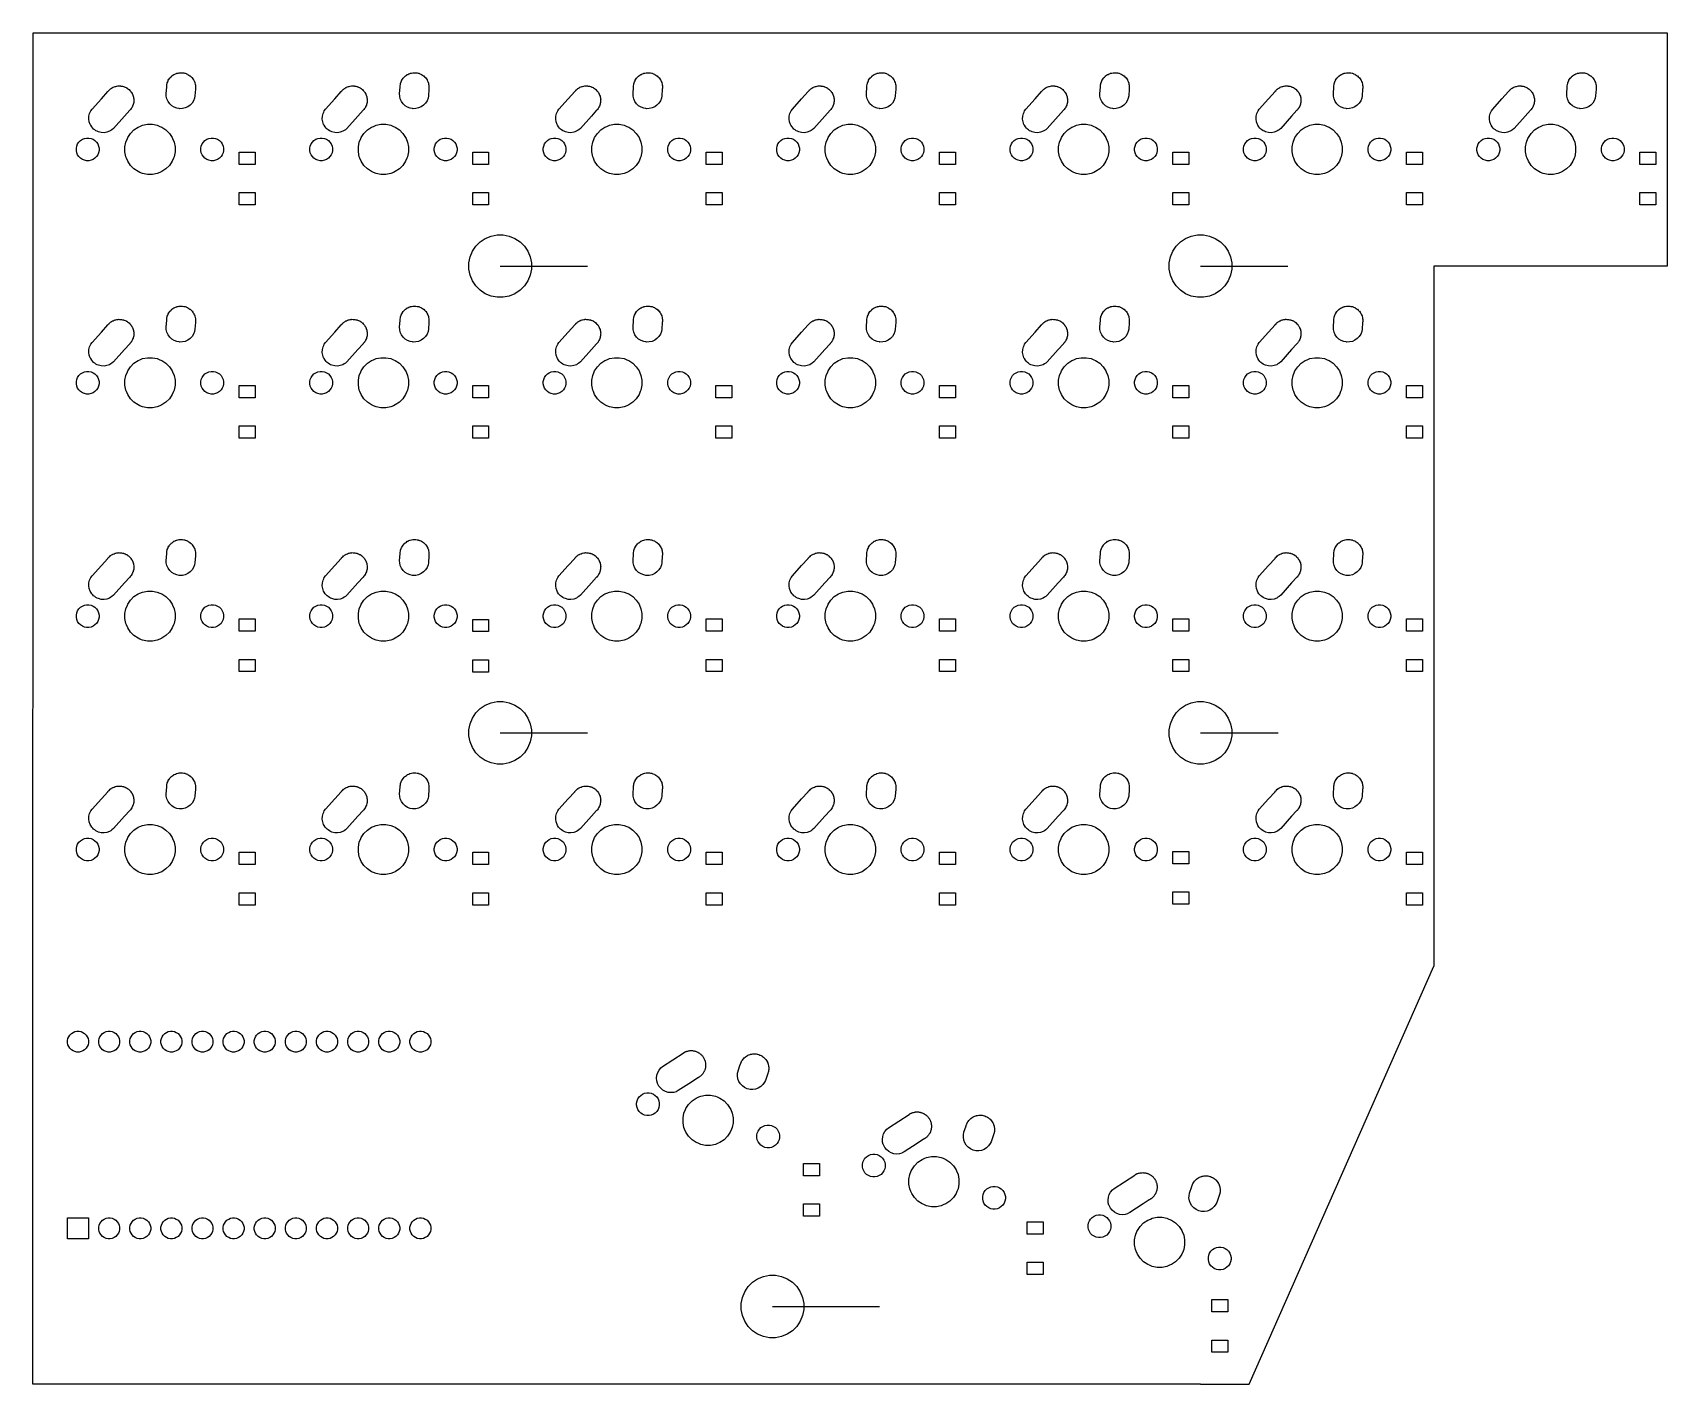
# Model space of a CAD drawing. Extents: x 74 to 207, y -150 to -40.
import ezdxf

# ---------------------------------------------------------------- set-up
doc = ezdxf.new("R2010")
doc.units = 0
doc.layers.add('BLACK', color=7, linetype='CONTINUOUS')

msp = doc.modelspace()

# ---------------------------------------------------------------- linework, layer by layer
at = {"layer": 'BLACK', "linetype": 'CONTINUOUS'}
for p, q in [((73.7729, -150.019), (73.8187, -39.6875)), ((73.8187, -39.6875), (207.169, -39.6875)), ((207.169, -39.6875), (207.169, -58.7375)), ((84.7077, -44.0167), (84.7266, -43.9217)), ((84.7077, -44.0877), (84.7077, -44.0167)), ((84.7266, -43.9217), (84.7273, -43.9181)), ((84.7273, -43.9181), (84.733, -43.8844)), ((84.733, -43.8844), (84.7434, -43.8228)), ((84.7434, -43.8228), (84.7458, -43.8163)), ((84.7458, -43.8163), (84.7516, -43.7963)), ((84.7516, -43.7963), (84.7529, -43.7895)), ((84.7529, -43.7895), (84.7556, -43.7831)), ((84.7556, -43.7831), (84.79, -43.7)), ((84.79, -43.7), (84.7913, -43.6967)), ((84.7913, -43.6967), (84.8257, -43.6062)), ((84.8257, -43.6062), (84.8294, -43.6004)), ((84.8294, -43.6004), (84.8389, -43.5819)), ((84.8389, -43.5819), (84.8416, -43.5755)), ((84.8416, -43.5755), (84.8954, -43.4949)), ((84.8954, -43.4949), (84.8973, -43.4919)), ((84.8973, -43.4919), (84.9487, -43.4099)), ((84.9487, -43.4099), (84.9535, -43.4049)), ((84.9535, -43.4049), (84.9664, -43.3886)), ((84.9664, -43.3886), (84.9703, -43.3828)), ((84.9703, -43.3828), (85.0387, -43.3144)), ((85.0387, -43.3144), (85.0413, -43.3118)), ((85.0413, -43.3118), (85.0618, -43.29)), ((85.0618, -43.29), (85.1076, -43.2414)), ((85.1076, -43.2414), (85.1133, -43.2374)), ((85.1133, -43.2374), (85.1292, -43.2239)), ((85.1292, -43.2239), (85.1341, -43.219)), ((85.1341, -43.219), (85.2146, -43.1653)), ((85.2146, -43.1653), (85.2176, -43.1632)), ((85.2176, -43.1632), (85.2964, -43.1071)), ((85.2964, -43.1071), (85.3027, -43.1043)), ((85.3027, -43.1043), (85.3209, -43.0942)), ((85.3209, -43.0942), (85.3267, -43.0903)), ((85.3267, -43.0903), (85.4162, -43.0533)), ((85.3267, -43.0903), (85.3267, -43.0903)), ((85.3267, -43.0903), (85.3267, -43.0903)), ((85.4162, -43.0533), (85.4194, -43.0519)), ((85.4194, -43.0519), (85.5077, -43.0122)), ((85.5077, -43.0122), (85.5145, -43.0107)), ((85.5145, -43.0107), (85.5343, -43.0043)), ((85.5343, -43.0043), (85.5407, -43.0017)), ((85.5407, -43.0017), (85.6356, -42.9828)), ((85.6356, -42.9828), (85.6392, -42.9821)), ((85.6392, -42.9821), (85.7335, -42.9604)), ((85.7335, -42.9604), (85.7359, -42.9603)), ((85.7359, -42.9603), (85.7404, -42.9602)), ((85.7404, -42.9602), (85.7611, -42.9579)), ((85.7611, -42.9579), (85.7679, -42.9565)), ((85.7679, -42.9565), (85.8647, -42.9565)), ((85.8647, -42.9565), (85.8683, -42.9564)), ((85.8683, -42.9564), (85.9651, -42.9536)), ((85.9651, -42.9536), (85.9719, -42.9548)), ((85.9719, -42.9548), (85.9926, -42.9565)), ((85.9926, -42.9565), (85.9996, -42.9565)), ((85.9996, -42.9565), (86.0945, -42.9754)), ((86.0945, -42.9754), (86.0981, -42.976)), ((86.0981, -42.976), (86.1935, -42.9921)), ((86.1935, -42.9921), (86.2, -42.9946)), ((86.2, -42.9946), (86.22, -43.0003)), ((86.22, -43.0003), (86.2268, -43.0017)), ((86.2268, -43.0017), (86.2892, -43.0275)), ((86.2892, -43.0275), (86.3162, -43.0387)), ((86.3162, -43.0387), (86.3196, -43.0401)), ((86.3196, -43.0401), (86.41, -43.0745)), ((86.41, -43.0745), (86.4159, -43.0781)), ((86.4159, -43.0781), (86.4344, -43.0877)), ((86.4344, -43.0877), (86.4408, -43.0903)), ((86.4408, -43.0903), (86.5213, -43.1441)), ((86.5213, -43.1441), (86.5243, -43.1461)), ((86.5243, -43.1461), (86.6063, -43.1975)), ((86.6063, -43.1975), (86.6113, -43.2022)), ((86.6113, -43.2022), (86.6276, -43.2152)), ((86.6276, -43.2152), (86.6334, -43.219)), ((86.6334, -43.219), (86.7019, -43.2875)), ((86.7019, -43.2875), (86.7044, -43.29)), ((86.7044, -43.29), (86.7748, -43.3564)), ((86.7748, -43.3564), (86.7788, -43.362)), ((86.7788, -43.362), (86.7923, -43.3779)), ((86.7923, -43.3779), (86.7972, -43.3828)), ((86.7972, -43.3828), (86.851, -43.4633)), ((86.851, -43.4633), (86.853, -43.4663)), ((86.853, -43.4663), (86.9091, -43.5451)), ((86.9091, -43.5451), (86.912, -43.5515)), ((86.912, -43.5515), (86.9221, -43.5697)), ((86.9221, -43.5697), (86.9259, -43.5755)), ((86.9259, -43.5755), (86.963, -43.6649)), ((86.963, -43.6649), (86.9644, -43.6682)), ((86.9644, -43.6682), (87.004, -43.7565)), ((87.004, -43.7565), (87.0056, -43.7632)), ((87.0056, -43.7632), (87.0119, -43.7831)), ((87.0119, -43.7831), (87.0146, -43.7895)), ((87.0146, -43.7895), (87.0334, -43.8844)), ((87.0334, -43.8844), (87.0342, -43.8879)), ((87.0342, -43.8879), (87.0558, -43.9823)), ((87.0558, -43.9823), (87.0558, -43.9823)), ((87.0558, -43.9823), (87.056, -43.9892)), ((87.056, -43.9892), (87.0584, -44.0099)), ((87.0584, -44.0099), (87.0597, -44.0167)), ((87.0597, -44.0167), (87.0597, -44.1135)), ((103.758, -44.0167), (103.777, -43.9217)), ((103.758, -44.0877), (103.758, -44.0167)), ((103.777, -43.9181), (103.783, -43.8844)), ((103.777, -43.9217), (103.777, -43.9181)), ((103.783, -43.8844), (103.793, -43.8228)), ((103.793, -43.8228), (103.796, -43.8163)), ((103.796, -43.8163), (103.802, -43.7963)), ((103.802, -43.7963), (103.803, -43.7895)), ((103.803, -43.7895), (103.806, -43.7831)), ((103.806, -43.7831), (103.84, -43.7)), ((103.84, -43.7), (103.841, -43.6967)), ((103.841, -43.6967), (103.876, -43.6062)), ((103.876, -43.6062), (103.879, -43.6004)), ((103.879, -43.6004), (103.889, -43.5819)), ((103.889, -43.5819), (103.892, -43.5755)), ((103.892, -43.5755), (103.945, -43.4949)), ((103.945, -43.4949), (103.947, -43.4919)), ((103.947, -43.4919), (103.999, -43.4099)), ((103.999, -43.4099), (104.003, -43.4049)), ((104.003, -43.4049), (104.016, -43.3886)), ((104.016, -43.3886), (104.02, -43.3828)), ((104.02, -43.3828), (104.089, -43.3144)), ((104.089, -43.3144), (104.091, -43.3118)), ((104.091, -43.3118), (104.112, -43.29)), ((104.112, -43.29), (104.158, -43.2414)), ((104.158, -43.2414), (104.163, -43.2374)), ((104.163, -43.2374), (104.179, -43.2239)), ((104.179, -43.2239), (104.184, -43.219)), ((104.184, -43.219), (104.265, -43.1653)), ((104.265, -43.1653), (104.268, -43.1632)), ((104.268, -43.1632), (104.346, -43.1071)), ((104.346, -43.1071), (104.353, -43.1043)), ((104.353, -43.1043), (104.371, -43.0942)), ((104.371, -43.0942), (104.377, -43.0903)), ((104.377, -43.0903), (104.466, -43.0533)), ((104.377, -43.0903), (104.377, -43.0903)), ((104.377, -43.0903), (104.377, -43.0903)), ((104.466, -43.0533), (104.469, -43.0519)), ((104.469, -43.0519), (104.558, -43.0122)), ((104.558, -43.0122), (104.564, -43.0107)), ((104.564, -43.0107), (104.584, -43.0043)), ((104.584, -43.0043), (104.591, -43.0017)), ((104.591, -43.0017), (104.686, -42.9828)), ((104.686, -42.9828), (104.689, -42.9821)), ((104.689, -42.9821), (104.784, -42.9604)), ((104.784, -42.9604), (104.786, -42.9603)), ((104.786, -42.9603), (104.79, -42.9602)), ((104.79, -42.9602), (104.811, -42.9579)), ((104.811, -42.9579), (104.818, -42.9565)), ((104.818, -42.9565), (104.915, -42.9565)), ((104.915, -42.9565), (104.918, -42.9564)), ((104.918, -42.9564), (105.015, -42.9536)), ((105.015, -42.9536), (105.022, -42.9548)), ((105.022, -42.9548), (105.043, -42.9565)), ((105.043, -42.9565), (105.05, -42.9565)), ((105.05, -42.9565), (105.145, -42.9754)), ((105.145, -42.9754), (105.148, -42.976)), ((105.148, -42.976), (105.243, -42.9921)), ((105.243, -42.9921), (105.25, -42.9946)), ((105.25, -42.9946), (105.27, -43.0003)), ((105.27, -43.0003), (105.277, -43.0017)), ((105.277, -43.0017), (105.339, -43.0275)), ((105.339, -43.0275), (105.366, -43.0387)), ((105.366, -43.0387), (105.37, -43.0401)), ((105.37, -43.0401), (105.46, -43.0745)), ((105.46, -43.0745), (105.466, -43.0781)), ((105.466, -43.0781), (105.484, -43.0877)), ((105.484, -43.0877), (105.491, -43.0903)), ((105.491, -43.0903), (105.571, -43.1441)), ((105.571, -43.1441), (105.574, -43.1461)), ((105.574, -43.1461), (105.656, -43.1975)), ((105.656, -43.1975), (105.661, -43.2022)), ((105.661, -43.2022), (105.678, -43.2152)), ((105.678, -43.2152), (105.683, -43.219)), ((105.683, -43.219), (105.752, -43.2875)), ((105.752, -43.2875), (105.754, -43.29)), ((105.754, -43.29), (105.825, -43.3564)), ((105.825, -43.3564), (105.829, -43.362)), ((105.829, -43.362), (105.842, -43.3779)), ((105.842, -43.3779), (105.847, -43.3828)), ((105.847, -43.3828), (105.901, -43.4633)), ((105.901, -43.4633), (105.903, -43.4663)), ((105.903, -43.4663), (105.959, -43.5451)), ((105.959, -43.5451), (105.962, -43.5515)), ((105.962, -43.5515), (105.972, -43.5697)), ((105.972, -43.5697), (105.976, -43.5755)), ((105.976, -43.5755), (106.013, -43.6649)), ((106.013, -43.6649), (106.014, -43.6682)), ((106.014, -43.6682), (106.054, -43.7565)), ((106.054, -43.7565), (106.056, -43.7632)), ((106.056, -43.7632), (106.062, -43.7831)), ((106.062, -43.7831), (106.065, -43.7895)), ((106.065, -43.7895), (106.083, -43.8844)), ((106.083, -43.8844), (106.084, -43.8879)), ((106.084, -43.8879), (106.106, -43.9823)), ((106.106, -43.9823), (106.106, -43.9823)), ((106.106, -43.9823), (106.106, -43.9892)), ((106.106, -43.9892), (106.108, -44.0099)), ((106.108, -44.0099), (106.11, -44.0167)), ((106.11, -44.0167), (106.11, -44.1135)), ((122.808, -44.0167), (122.827, -43.9217)), ((122.808, -44.0877), (122.808, -44.0167)), ((122.827, -43.9181), (122.833, -43.8844)), ((122.827, -43.9217), (122.827, -43.9181)), ((122.833, -43.8844), (122.843, -43.8228)), ((122.843, -43.8228), (122.846, -43.8163)), ((122.846, -43.8163), (122.852, -43.7963)), ((122.852, -43.7963), (122.853, -43.7895)), ((122.853, -43.7895), (122.856, -43.7831)), ((122.856, -43.7831), (122.89, -43.7)), ((122.89, -43.7), (122.891, -43.6967)), ((122.891, -43.6967), (122.926, -43.6062)), ((122.926, -43.6062), (122.929, -43.6004)), ((122.929, -43.6004), (122.939, -43.5819)), ((122.939, -43.5819), (122.942, -43.5755)), ((122.942, -43.5755), (122.995, -43.4949)), ((122.995, -43.4949), (122.997, -43.4919)), ((122.997, -43.4919), (123.049, -43.4099)), ((123.049, -43.4099), (123.053, -43.4049)), ((123.053, -43.4049), (123.066, -43.3886)), ((123.066, -43.3886), (123.07, -43.3828)), ((123.07, -43.3828), (123.139, -43.3144)), ((123.139, -43.3144), (123.141, -43.3118)), ((123.141, -43.3118), (123.162, -43.29)), ((123.162, -43.29), (123.208, -43.2414)), ((123.208, -43.2414), (123.213, -43.2374)), ((123.213, -43.2374), (123.229, -43.2239)), ((123.229, -43.2239), (123.234, -43.219)), ((123.234, -43.219), (123.315, -43.1653)), ((123.315, -43.1653), (123.318, -43.1632)), ((123.318, -43.1632), (123.396, -43.1071)), ((123.396, -43.1071), (123.403, -43.1043)), ((123.403, -43.1043), (123.421, -43.0942)), ((123.421, -43.0942), (123.427, -43.0903)), ((123.427, -43.0903), (123.516, -43.0533)), ((123.427, -43.0903), (123.427, -43.0903)), ((123.427, -43.0903), (123.427, -43.0903)), ((123.516, -43.0533), (123.519, -43.0519)), ((123.519, -43.0519), (123.608, -43.0122)), ((123.608, -43.0122), (123.614, -43.0107)), ((123.614, -43.0107), (123.634, -43.0043)), ((123.634, -43.0043), (123.641, -43.0017)), ((123.641, -43.0017), (123.736, -42.9828)), ((123.736, -42.9828), (123.739, -42.9821)), ((123.739, -42.9821), (123.834, -42.9604)), ((123.834, -42.9604), (123.836, -42.9603)), ((123.836, -42.9603), (123.84, -42.9602)), ((123.84, -42.9602), (123.861, -42.9579)), ((123.861, -42.9579), (123.868, -42.9565)), ((123.868, -42.9565), (123.965, -42.9565)), ((123.965, -42.9565), (123.968, -42.9564)), ((123.968, -42.9564), (124.065, -42.9536)), ((124.065, -42.9536), (124.072, -42.9548)), ((124.072, -42.9548), (124.093, -42.9565)), ((124.093, -42.9565), (124.1, -42.9565)), ((124.1, -42.9565), (124.195, -42.9754)), ((124.195, -42.9754), (124.198, -42.976)), ((124.198, -42.976), (124.293, -42.9921)), ((124.293, -42.9921), (124.3, -42.9946)), ((124.3, -42.9946), (124.32, -43.0003)), ((124.32, -43.0003), (124.327, -43.0017)), ((124.327, -43.0017), (124.389, -43.0275)), ((124.389, -43.0275), (124.416, -43.0387)), ((124.416, -43.0387), (124.42, -43.0401)), ((124.42, -43.0401), (124.51, -43.0745)), ((124.51, -43.0745), (124.516, -43.0781)), ((124.516, -43.0781), (124.534, -43.0877)), ((124.534, -43.0877), (124.541, -43.0903)), ((124.541, -43.0903), (124.621, -43.1441)), ((124.621, -43.1441), (124.624, -43.1461)), ((124.624, -43.1461), (124.706, -43.1975)), ((124.706, -43.1975), (124.711, -43.2022)), ((124.711, -43.2022), (124.728, -43.2152)), ((124.728, -43.2152), (124.733, -43.219)), ((124.733, -43.219), (124.802, -43.2875)), ((124.802, -43.2875), (124.804, -43.29)), ((124.804, -43.29), (124.875, -43.3564)), ((124.875, -43.3564), (124.879, -43.362)), ((124.879, -43.362), (124.892, -43.3779)), ((124.892, -43.3779), (124.897, -43.3828)), ((124.897, -43.3828), (124.951, -43.4633)), ((124.951, -43.4633), (124.953, -43.4663)), ((124.953, -43.4663), (125.009, -43.5451)), ((125.009, -43.5451), (125.012, -43.5515)), ((125.012, -43.5515), (125.022, -43.5697)), ((125.022, -43.5697), (125.026, -43.5755)), ((125.026, -43.5755), (125.063, -43.6649)), ((125.063, -43.6649), (125.064, -43.6682)), ((125.064, -43.6682), (125.104, -43.7565)), ((125.104, -43.7565), (125.106, -43.7632)), ((125.106, -43.7632), (125.112, -43.7831)), ((125.112, -43.7831), (125.115, -43.7895)), ((125.115, -43.7895), (125.133, -43.8844)), ((125.133, -43.8844), (125.134, -43.8879)), ((125.134, -43.8879), (125.156, -43.9823)), ((125.156, -43.9823), (125.156, -43.9823)), ((125.156, -43.9823), (125.156, -43.9892)), ((125.156, -43.9892), (125.158, -44.0099)), ((125.158, -44.0099), (125.16, -44.0167)), ((125.16, -44.0167), (125.16, -44.1135)), ((141.858, -44.0167), (141.877, -43.9217)), ((141.858, -44.0877), (141.858, -44.0167)), ((141.877, -43.9181), (141.883, -43.8844)), ((141.877, -43.9217), (141.877, -43.9181)), ((141.883, -43.8844), (141.893, -43.8228)), ((141.893, -43.8228), (141.896, -43.8163)), ((141.896, -43.8163), (141.902, -43.7963)), ((141.902, -43.7963), (141.903, -43.7895)), ((141.903, -43.7895), (141.906, -43.7831)), ((141.906, -43.7831), (141.94, -43.7)), ((141.94, -43.7), (141.941, -43.6967)), ((141.941, -43.6967), (141.976, -43.6062)), ((141.976, -43.6062), (141.979, -43.6004)), ((141.979, -43.6004), (141.989, -43.5819)), ((141.989, -43.5819), (141.992, -43.5755)), ((141.992, -43.5755), (142.045, -43.4949)), ((142.045, -43.4949), (142.047, -43.4919)), ((142.047, -43.4919), (142.099, -43.4099)), ((142.099, -43.4099), (142.103, -43.4049)), ((142.103, -43.4049), (142.116, -43.3886)), ((142.116, -43.3886), (142.12, -43.3828)), ((142.12, -43.3828), (142.189, -43.3144)), ((142.189, -43.3144), (142.191, -43.3118)), ((142.191, -43.3118), (142.212, -43.29)), ((142.212, -43.29), (142.258, -43.2414)), ((142.258, -43.2414), (142.263, -43.2374)), ((142.263, -43.2374), (142.279, -43.2239)), ((142.279, -43.2239), (142.284, -43.219)), ((142.284, -43.219), (142.365, -43.1653)), ((142.365, -43.1653), (142.368, -43.1632)), ((142.368, -43.1632), (142.446, -43.1071)), ((142.446, -43.1071), (142.453, -43.1043)), ((142.453, -43.1043), (142.471, -43.0942)), ((142.471, -43.0942), (142.477, -43.0903)), ((142.477, -43.0903), (142.566, -43.0533)), ((142.477, -43.0903), (142.477, -43.0903)), ((142.477, -43.0903), (142.477, -43.0903)), ((142.566, -43.0533), (142.569, -43.0519)), ((142.569, -43.0519), (142.658, -43.0122)), ((142.658, -43.0122), (142.664, -43.0107)), ((142.664, -43.0107), (142.684, -43.0043)), ((142.684, -43.0043), (142.691, -43.0017)), ((142.691, -43.0017), (142.786, -42.9828)), ((142.786, -42.9828), (142.789, -42.9821)), ((142.789, -42.9821), (142.884, -42.9604)), ((142.884, -42.9604), (142.886, -42.9603)), ((142.886, -42.9603), (142.89, -42.9602)), ((142.89, -42.9602), (142.911, -42.9579)), ((142.911, -42.9579), (142.918, -42.9565)), ((142.918, -42.9565), (143.015, -42.9565)), ((143.015, -42.9565), (143.018, -42.9564)), ((143.018, -42.9564), (143.115, -42.9536)), ((143.115, -42.9536), (143.122, -42.9548)), ((143.122, -42.9548), (143.143, -42.9565)), ((143.143, -42.9565), (143.15, -42.9565)), ((143.15, -42.9565), (143.245, -42.9754)), ((143.245, -42.9754), (143.248, -42.976)), ((143.248, -42.976), (143.343, -42.9921)), ((143.343, -42.9921), (143.35, -42.9946)), ((143.35, -42.9946), (143.37, -43.0003)), ((143.37, -43.0003), (143.377, -43.0017)), ((143.377, -43.0017), (143.439, -43.0275)), ((143.439, -43.0275), (143.466, -43.0387)), ((143.466, -43.0387), (143.47, -43.0401)), ((143.47, -43.0401), (143.56, -43.0745)), ((143.56, -43.0745), (143.566, -43.0781)), ((143.566, -43.0781), (143.584, -43.0877)), ((143.584, -43.0877), (143.591, -43.0903)), ((143.591, -43.0903), (143.671, -43.1441)), ((143.671, -43.1441), (143.674, -43.1461)), ((143.674, -43.1461), (143.756, -43.1975)), ((143.756, -43.1975), (143.761, -43.2022)), ((143.761, -43.2022), (143.778, -43.2152)), ((143.778, -43.2152), (143.783, -43.219)), ((143.783, -43.219), (143.852, -43.2875)), ((143.852, -43.2875), (143.854, -43.29)), ((143.854, -43.29), (143.925, -43.3564)), ((143.925, -43.3564), (143.929, -43.362)), ((143.929, -43.362), (143.942, -43.3779)), ((143.942, -43.3779), (143.947, -43.3828)), ((143.947, -43.3828), (144.001, -43.4633)), ((144.001, -43.4633), (144.003, -43.4663)), ((144.003, -43.4663), (144.059, -43.5451)), ((144.059, -43.5451), (144.062, -43.5515)), ((144.062, -43.5515), (144.072, -43.5697)), ((144.072, -43.5697), (144.076, -43.5755)), ((144.076, -43.5755), (144.113, -43.6649)), ((144.113, -43.6649), (144.114, -43.6682)), ((144.114, -43.6682), (144.154, -43.7565)), ((144.154, -43.7565), (144.156, -43.7632)), ((144.156, -43.7632), (144.162, -43.7831)), ((144.162, -43.7831), (144.165, -43.7895)), ((144.165, -43.7895), (144.183, -43.8844)), ((144.183, -43.8844), (144.184, -43.8879)), ((144.184, -43.8879), (144.206, -43.9823)), ((144.206, -43.9823), (144.206, -43.9823)), ((144.206, -43.9823), (144.206, -43.9892)), ((144.206, -43.9892), (144.208, -44.0099)), ((144.208, -44.0099), (144.21, -44.0167)), ((144.21, -44.0167), (144.21, -44.1135)), ((160.908, -44.0167), (160.927, -43.9217)), ((160.908, -44.0877), (160.908, -44.0167)), ((160.927, -43.9181), (160.933, -43.8844)), ((160.927, -43.9217), (160.927, -43.9181)), ((160.933, -43.8844), (160.943, -43.8228)), ((160.943, -43.8228), (160.946, -43.8163)), ((160.946, -43.8163), (160.952, -43.7963)), ((160.952, -43.7963), (160.953, -43.7895)), ((160.953, -43.7895), (160.956, -43.7831)), ((160.956, -43.7831), (160.99, -43.7)), ((160.99, -43.7), (160.991, -43.6967)), ((160.991, -43.6967), (161.026, -43.6062)), ((161.026, -43.6062), (161.029, -43.6004)), ((161.029, -43.6004), (161.039, -43.5819)), ((161.039, -43.5819), (161.042, -43.5755)), ((161.042, -43.5755), (161.095, -43.4949)), ((161.095, -43.4949), (161.097, -43.4919)), ((161.097, -43.4919), (161.149, -43.4099)), ((161.149, -43.4099), (161.153, -43.4049)), ((161.153, -43.4049), (161.166, -43.3886)), ((161.166, -43.3886), (161.17, -43.3828)), ((161.17, -43.3828), (161.239, -43.3144)), ((161.239, -43.3144), (161.241, -43.3118)), ((161.241, -43.3118), (161.262, -43.29)), ((161.262, -43.29), (161.308, -43.2414)), ((161.308, -43.2414), (161.313, -43.2374)), ((161.313, -43.2374), (161.329, -43.2239)), ((161.329, -43.2239), (161.334, -43.219)), ((161.334, -43.219), (161.415, -43.1653)), ((161.415, -43.1653), (161.418, -43.1632)), ((161.418, -43.1632), (161.496, -43.1071)), ((161.496, -43.1071), (161.503, -43.1043)), ((161.503, -43.1043), (161.521, -43.0942)), ((161.521, -43.0942), (161.527, -43.0903)), ((161.527, -43.0903), (161.616, -43.0533)), ((161.527, -43.0903), (161.527, -43.0903)), ((161.527, -43.0903), (161.527, -43.0903)), ((161.616, -43.0533), (161.619, -43.0519)), ((161.619, -43.0519), (161.708, -43.0122)), ((161.708, -43.0122), (161.714, -43.0107)), ((161.714, -43.0107), (161.734, -43.0043)), ((161.734, -43.0043), (161.741, -43.0017)), ((161.741, -43.0017), (161.836, -42.9828)), ((161.836, -42.9828), (161.839, -42.9821)), ((161.839, -42.9821), (161.934, -42.9604)), ((161.934, -42.9604), (161.936, -42.9603)), ((161.936, -42.9603), (161.94, -42.9602)), ((161.94, -42.9602), (161.961, -42.9579)), ((161.961, -42.9579), (161.968, -42.9565)), ((161.968, -42.9565), (162.065, -42.9565)), ((162.065, -42.9565), (162.068, -42.9564)), ((162.068, -42.9564), (162.165, -42.9536)), ((162.165, -42.9536), (162.172, -42.9548)), ((162.172, -42.9548), (162.193, -42.9565)), ((162.193, -42.9565), (162.2, -42.9565)), ((162.2, -42.9565), (162.295, -42.9754)), ((162.295, -42.9754), (162.298, -42.976)), ((162.298, -42.976), (162.393, -42.9921)), ((162.393, -42.9921), (162.4, -42.9946)), ((162.4, -42.9946), (162.42, -43.0003)), ((162.42, -43.0003), (162.427, -43.0017)), ((162.427, -43.0017), (162.489, -43.0275)), ((162.489, -43.0275), (162.516, -43.0387)), ((162.516, -43.0387), (162.52, -43.0401)), ((162.52, -43.0401), (162.61, -43.0745)), ((162.61, -43.0745), (162.616, -43.0781)), ((162.616, -43.0781), (162.634, -43.0877)), ((162.634, -43.0877), (162.641, -43.0903)), ((162.641, -43.0903), (162.721, -43.1441)), ((162.721, -43.1441), (162.724, -43.1461)), ((162.724, -43.1461), (162.806, -43.1975)), ((162.806, -43.1975), (162.811, -43.2022)), ((162.811, -43.2022), (162.828, -43.2152)), ((162.828, -43.2152), (162.833, -43.219)), ((162.833, -43.219), (162.902, -43.2875)), ((162.902, -43.2875), (162.904, -43.29)), ((162.904, -43.29), (162.975, -43.3564)), ((162.975, -43.3564), (162.979, -43.362)), ((162.979, -43.362), (162.992, -43.3779)), ((162.992, -43.3779), (162.997, -43.3828)), ((162.997, -43.3828), (163.051, -43.4633)), ((163.051, -43.4633), (163.053, -43.4663)), ((163.053, -43.4663), (163.109, -43.5451)), ((163.109, -43.5451), (163.112, -43.5515)), ((163.112, -43.5515), (163.122, -43.5697)), ((163.122, -43.5697), (163.126, -43.5755)), ((163.126, -43.5755), (163.163, -43.6649)), ((163.163, -43.6649), (163.164, -43.6682)), ((163.164, -43.6682), (163.204, -43.7565)), ((163.204, -43.7565), (163.206, -43.7632)), ((163.206, -43.7632), (163.212, -43.7831)), ((163.212, -43.7831), (163.215, -43.7895)), ((163.215, -43.7895), (163.233, -43.8844)), ((163.233, -43.8844), (163.234, -43.8879)), ((163.234, -43.8879), (163.256, -43.9823)), ((163.256, -43.9823), (163.256, -43.9823)), ((163.256, -43.9823), (163.256, -43.9892)), ((163.256, -43.9892), (163.258, -44.0099)), ((163.258, -44.0099), (163.26, -44.0167)), ((163.26, -44.0167), (163.26, -44.1135)), ((179.958, -44.0167), (179.977, -43.9217)), ((179.958, -44.0877), (179.958, -44.0167)), ((179.977, -43.9181), (179.983, -43.8844)), ((179.977, -43.9217), (179.977, -43.9181)), ((179.983, -43.8844), (179.993, -43.8228)), ((179.993, -43.8228), (179.996, -43.8163)), ((179.996, -43.8163), (180.002, -43.7963)), ((180.002, -43.7963), (180.003, -43.7895)), ((180.003, -43.7895), (180.006, -43.7831)), ((180.006, -43.7831), (180.04, -43.7)), ((180.04, -43.7), (180.041, -43.6967)), ((180.041, -43.6967), (180.076, -43.6062)), ((180.076, -43.6062), (180.079, -43.6004)), ((180.079, -43.6004), (180.089, -43.5819)), ((180.089, -43.5819), (180.092, -43.5755)), ((180.092, -43.5755), (180.145, -43.4949)), ((180.145, -43.4949), (180.147, -43.4919)), ((180.147, -43.4919), (180.199, -43.4099)), ((180.199, -43.4099), (180.203, -43.4049)), ((180.203, -43.4049), (180.216, -43.3886)), ((180.216, -43.3886), (180.22, -43.3828)), ((180.22, -43.3828), (180.289, -43.3144)), ((180.289, -43.3144), (180.291, -43.3118)), ((180.291, -43.3118), (180.312, -43.29)), ((180.312, -43.29), (180.358, -43.2414)), ((180.358, -43.2414), (180.363, -43.2374)), ((180.363, -43.2374), (180.379, -43.2239)), ((180.379, -43.2239), (180.384, -43.219)), ((180.384, -43.219), (180.465, -43.1653)), ((180.465, -43.1653), (180.468, -43.1632)), ((180.468, -43.1632), (180.546, -43.1071)), ((180.546, -43.1071), (180.553, -43.1043)), ((180.553, -43.1043), (180.571, -43.0942)), ((180.571, -43.0942), (180.577, -43.0903)), ((180.577, -43.0903), (180.666, -43.0533)), ((180.577, -43.0903), (180.577, -43.0903)), ((180.577, -43.0903), (180.577, -43.0903)), ((180.666, -43.0533), (180.669, -43.0519)), ((180.669, -43.0519), (180.758, -43.0122)), ((180.758, -43.0122), (180.764, -43.0107)), ((180.764, -43.0107), (180.784, -43.0043)), ((180.784, -43.0043), (180.791, -43.0017)), ((180.791, -43.0017), (180.886, -42.9828)), ((180.886, -42.9828), (180.889, -42.9821)), ((180.889, -42.9821), (180.984, -42.9604)), ((180.984, -42.9604), (180.986, -42.9603)), ((180.986, -42.9603), (180.99, -42.9602)), ((180.99, -42.9602), (181.011, -42.9579)), ((181.011, -42.9579), (181.018, -42.9565)), ((181.018, -42.9565), (181.115, -42.9565)), ((181.115, -42.9565), (181.118, -42.9564)), ((181.118, -42.9564), (181.215, -42.9536)), ((181.215, -42.9536), (181.222, -42.9548)), ((181.222, -42.9548), (181.243, -42.9565)), ((181.243, -42.9565), (181.25, -42.9565)), ((181.25, -42.9565), (181.345, -42.9754)), ((181.345, -42.9754), (181.348, -42.976)), ((181.348, -42.976), (181.443, -42.9921)), ((181.443, -42.9921), (181.45, -42.9946)), ((181.45, -42.9946), (181.47, -43.0003)), ((181.47, -43.0003), (181.477, -43.0017)), ((181.477, -43.0017), (181.539, -43.0275)), ((181.539, -43.0275), (181.566, -43.0387)), ((181.566, -43.0387), (181.57, -43.0401)), ((181.57, -43.0401), (181.66, -43.0745)), ((181.66, -43.0745), (181.666, -43.0781)), ((181.666, -43.0781), (181.684, -43.0877)), ((181.684, -43.0877), (181.691, -43.0903)), ((181.691, -43.0903), (181.771, -43.1441)), ((181.771, -43.1441), (181.774, -43.1461)), ((181.774, -43.1461), (181.856, -43.1975)), ((181.856, -43.1975), (181.861, -43.2022)), ((181.861, -43.2022), (181.878, -43.2152)), ((181.878, -43.2152), (181.883, -43.219)), ((181.883, -43.219), (181.952, -43.2875)), ((181.952, -43.2875), (181.954, -43.29)), ((181.954, -43.29), (182.025, -43.3564)), ((182.025, -43.3564), (182.029, -43.362)), ((182.029, -43.362), (182.042, -43.3779)), ((182.042, -43.3779), (182.047, -43.3828)), ((182.047, -43.3828), (182.101, -43.4633)), ((182.101, -43.4633), (182.103, -43.4663)), ((182.103, -43.4663), (182.159, -43.5451)), ((182.159, -43.5451), (182.162, -43.5515)), ((182.162, -43.5515), (182.172, -43.5697)), ((182.172, -43.5697), (182.176, -43.5755)), ((182.176, -43.5755), (182.213, -43.6649)), ((182.213, -43.6649), (182.214, -43.6682)), ((182.214, -43.6682), (182.254, -43.7565)), ((182.254, -43.7565), (182.256, -43.7632)), ((182.256, -43.7632), (182.262, -43.7831)), ((182.262, -43.7831), (182.265, -43.7895)), ((182.265, -43.7895), (182.283, -43.8844)), ((182.283, -43.8844), (182.284, -43.8879)), ((182.284, -43.8879), (182.306, -43.9823)), ((182.306, -43.9823), (182.306, -43.9823)), ((182.306, -43.9823), (182.306, -43.9892)), ((182.306, -43.9892), (182.308, -44.0099)), ((182.308, -44.0099), (182.31, -44.0167)), ((182.31, -44.0167), (182.31, -44.1135)), ((199.008, -44.0167), (199.027, -43.9217)), ((199.008, -44.0877), (199.008, -44.0167)), ((199.027, -43.9181), (199.033, -43.8844)), ((199.027, -43.9217), (199.027, -43.9181)), ((199.033, -43.8844), (199.043, -43.8228)), ((199.043, -43.8228), (199.046, -43.8163)), ((199.046, -43.8163), (199.052, -43.7963)), ((199.052, -43.7963), (199.053, -43.7895)), ((199.053, -43.7895), (199.056, -43.7831)), ((199.056, -43.7831), (199.09, -43.7)), ((199.09, -43.7), (199.091, -43.6967)), ((199.091, -43.6967), (199.126, -43.6062)), ((199.126, -43.6062), (199.129, -43.6004)), ((199.129, -43.6004), (199.139, -43.5819)), ((199.139, -43.5819), (199.142, -43.5755)), ((199.142, -43.5755), (199.195, -43.4949)), ((199.195, -43.4949), (199.197, -43.4919)), ((199.197, -43.4919), (199.249, -43.4099)), ((199.249, -43.4099), (199.253, -43.4049)), ((199.253, -43.4049), (199.266, -43.3886)), ((199.266, -43.3886), (199.27, -43.3828)), ((199.27, -43.3828), (199.339, -43.3144)), ((199.339, -43.3144), (199.341, -43.3118)), ((199.341, -43.3118), (199.362, -43.29)), ((199.362, -43.29), (199.408, -43.2414)), ((199.408, -43.2414), (199.413, -43.2374)), ((199.413, -43.2374), (199.429, -43.2239)), ((199.429, -43.2239), (199.434, -43.219)), ((199.434, -43.219), (199.515, -43.1653)), ((199.515, -43.1653), (199.518, -43.1632)), ((199.518, -43.1632), (199.596, -43.1071)), ((199.596, -43.1071), (199.603, -43.1043)), ((199.603, -43.1043), (199.621, -43.0942)), ((199.621, -43.0942), (199.627, -43.0903)), ((199.627, -43.0903), (199.716, -43.0533)), ((199.627, -43.0903), (199.627, -43.0903)), ((199.627, -43.0903), (199.627, -43.0903)), ((199.716, -43.0533), (199.719, -43.0519)), ((199.719, -43.0519), (199.808, -43.0122)), ((199.808, -43.0122), (199.814, -43.0107)), ((199.814, -43.0107), (199.834, -43.0043)), ((199.834, -43.0043), (199.841, -43.0017)), ((199.841, -43.0017), (199.936, -42.9828)), ((199.936, -42.9828), (199.939, -42.9821)), ((199.939, -42.9821), (200.034, -42.9604)), ((200.034, -42.9604), (200.036, -42.9603)), ((200.036, -42.9603), (200.04, -42.9602)), ((200.04, -42.9602), (200.061, -42.9579)), ((200.061, -42.9579), (200.068, -42.9565)), ((200.068, -42.9565), (200.165, -42.9565)), ((200.165, -42.9565), (200.168, -42.9564)), ((200.168, -42.9564), (200.265, -42.9536)), ((200.265, -42.9536), (200.272, -42.9548)), ((200.272, -42.9548), (200.293, -42.9565)), ((200.293, -42.9565), (200.3, -42.9565)), ((200.3, -42.9565), (200.395, -42.9754)), ((200.395, -42.9754), (200.398, -42.976)), ((200.398, -42.976), (200.493, -42.9921)), ((200.493, -42.9921), (200.5, -42.9946)), ((200.5, -42.9946), (200.52, -43.0003)), ((200.52, -43.0003), (200.527, -43.0017)), ((200.527, -43.0017), (200.589, -43.0275)), ((200.589, -43.0275), (200.616, -43.0387)), ((200.616, -43.0387), (200.62, -43.0401)), ((200.62, -43.0401), (200.71, -43.0745)), ((200.71, -43.0745), (200.716, -43.0781)), ((200.716, -43.0781), (200.734, -43.0877)), ((200.734, -43.0877), (200.741, -43.0903)), ((200.741, -43.0903), (200.821, -43.1441)), ((200.821, -43.1441), (200.824, -43.1461)), ((200.824, -43.1461), (200.906, -43.1975)), ((200.906, -43.1975), (200.911, -43.2022)), ((200.911, -43.2022), (200.928, -43.2152)), ((200.928, -43.2152), (200.933, -43.219)), ((200.933, -43.219), (201.002, -43.2875)), ((201.002, -43.2875), (201.004, -43.29)), ((201.004, -43.29), (201.075, -43.3564)), ((201.075, -43.3564), (201.079, -43.362)), ((201.079, -43.362), (201.092, -43.3779)), ((201.092, -43.3779), (201.097, -43.3828)), ((201.097, -43.3828), (201.151, -43.4633)), ((201.151, -43.4633), (201.153, -43.4663)), ((201.153, -43.4663), (201.209, -43.5451)), ((201.209, -43.5451), (201.212, -43.5515)), ((201.212, -43.5515), (201.222, -43.5697)), ((201.222, -43.5697), (201.226, -43.5755)), ((201.226, -43.5755), (201.263, -43.6649)), ((201.263, -43.6649), (201.264, -43.6682)), ((201.264, -43.6682), (201.304, -43.7565)), ((201.304, -43.7565), (201.306, -43.7632)), ((201.306, -43.7632), (201.312, -43.7831)), ((201.312, -43.7831), (201.315, -43.7895)), ((201.315, -43.7895), (201.333, -43.8844)), ((201.333, -43.8844), (201.334, -43.8879)), ((201.334, -43.8879), (201.356, -43.9823)), ((201.356, -43.9823), (201.356, -43.9823)), ((201.356, -43.9823), (201.356, -43.9892)), ((201.356, -43.9892), (201.358, -44.0099)), ((201.358, -44.0099), (201.36, -44.0167)), ((201.36, -44.0167), (201.36, -44.1135)), ((78.6199, -45.9301), (79.375, -45.0885)), ((79.375, -45.0885), (79.9065, -44.4961)), ((79.9065, -44.4961), (79.9174, -44.4821)), ((79.9174, -44.4821), (79.9303, -44.4628)), ((79.9303, -44.4628), (79.9873, -44.4058)), ((79.9873, -44.4058), (79.992, -44.4009)), ((79.992, -44.4009), (80.007, -44.3841)), ((80.007, -44.3841), (80.0285, -44.3645)), ((80.0285, -44.3645), (80.0324, -44.3607)), ((80.0324, -44.3607), (80.0941, -44.299)), ((80.0941, -44.299), (80.1079, -44.2898)), ((80.1079, -44.2898), (80.1229, -44.2781)), ((80.1229, -44.2781), (80.1351, -44.2669)), ((80.1351, -44.2669), (80.1671, -44.2475)), ((80.1671, -44.2475), (80.2096, -44.2217)), ((80.2096, -44.2217), (80.2142, -44.2188)), ((80.2142, -44.2188), (80.2867, -44.1703)), ((80.2867, -44.1703), (80.302, -44.164)), ((80.302, -44.164), (80.319, -44.1554)), ((80.319, -44.1554), (80.3332, -44.1468)), ((80.3332, -44.1468), (80.4151, -44.117)), ((80.3332, -44.1468), (80.3332, -44.1468)), ((80.3332, -44.1468), (80.3332, -44.1468)), ((80.4151, -44.117), (80.4202, -44.1151)), ((80.4202, -44.1151), (80.5007, -44.0817)), ((80.5007, -44.0817), (80.517, -44.0785)), ((80.517, -44.0785), (80.5353, -44.0733)), ((80.5353, -44.0733), (80.5509, -44.0677)), ((80.5509, -44.0677), (80.6371, -44.0545)), ((80.6371, -44.0545), (80.6424, -44.0535)), ((80.6424, -44.0535), (80.7279, -44.0365)), ((80.7279, -44.0365), (80.7445, -44.0365)), ((80.7445, -44.0365), (80.7635, -44.0351)), ((80.7635, -44.0351), (80.7799, -44.0325)), ((80.7799, -44.0325), (80.867, -44.0364)), ((80.867, -44.0364), (80.8724, -44.0365)), ((80.8724, -44.0365), (80.9596, -44.0365)), ((80.9596, -44.0365), (80.9758, -44.0397)), ((80.9758, -44.0397), (80.9947, -44.042)), ((80.9947, -44.042), (81.0113, -44.0427)), ((81.0113, -44.0427), (81.096, -44.0635)), ((81.096, -44.0635), (81.1013, -44.0647)), ((81.1013, -44.0647), (81.1868, -44.0817)), ((81.1868, -44.0817), (81.2021, -44.088)), ((81.2021, -44.088), (81.2202, -44.094)), ((81.2202, -44.094), (81.2363, -44.0979)), ((81.2363, -44.0979), (81.3153, -44.1348)), ((81.3153, -44.1348), (81.3202, -44.137)), ((81.3202, -44.137), (81.4008, -44.1703)), ((81.4008, -44.1703), (81.4146, -44.1796)), ((81.4146, -44.1796), (81.4311, -44.1889)), ((81.4311, -44.1889), (81.4462, -44.1959)), ((81.4462, -44.1959), (81.5164, -44.2475)), ((81.5164, -44.2475), (81.5209, -44.2506)), ((81.5209, -44.2506), (81.5934, -44.299)), ((81.5934, -44.299), (81.6051, -44.3108)), ((81.6051, -44.3108), (81.6196, -44.3231)), ((81.6196, -44.3231), (81.6329, -44.333)), ((81.6329, -44.333), (81.6329, -44.333)), ((81.6329, -44.333), (81.6918, -44.3972)), ((81.6918, -44.3972), (81.6956, -44.4012)), ((81.6956, -44.4012), (81.7572, -44.4628)), ((81.7572, -44.4628), (81.7664, -44.4766)), ((81.7664, -44.4766), (81.7781, -44.4916)), ((81.7781, -44.4916), (81.7894, -44.5038)), ((81.7894, -44.5038), (81.8345, -44.5784)), ((81.8345, -44.5784), (81.8375, -44.583)), ((81.8375, -44.583), (81.8859, -44.6555)), ((81.8859, -44.6555), (81.8923, -44.6708)), ((81.8923, -44.6708), (81.9008, -44.6877)), ((81.9008, -44.6877), (81.9094, -44.7019)), ((81.9094, -44.7019), (81.9392, -44.7839)), ((81.9392, -44.7839), (81.9412, -44.7889)), ((81.9412, -44.7889), (81.9746, -44.8695)), ((81.9746, -44.8695), (81.9746, -44.8695)), ((81.9746, -44.8695), (81.9778, -44.8857)), ((81.9778, -44.8857), (81.9829, -44.904)), ((81.9829, -44.904), (81.9886, -44.9196)), ((81.9886, -44.9196), (82.0018, -45.0058)), ((82.0018, -45.0058), (82.0028, -45.0112)), ((82.0028, -45.0112), (82.0198, -45.0967)), ((82.0165, -45.3446), (82.0142, -45.3634)), ((82.0198, -45.3283), (82.0165, -45.3446)), ((82.0198, -45.0967), (82.0198, -45.1133)), ((82.0198, -45.1133), (82.0212, -45.1322)), ((82.0199, -45.2357), (82.0198, -45.2412)), ((82.0198, -45.2412), (82.0198, -45.3283)), ((82.0237, -45.1486), (82.0199, -45.2357)), ((82.0212, -45.1322), (82.0237, -45.1486)), ((84.6666, -44.6892), (84.7075, -44.0963)), ((84.6717, -44.8627), (84.6666, -44.6892)), ((84.7235, -45.0885), (84.6717, -44.8627)), ((84.7075, -44.0963), (84.7077, -44.0877)), ((84.8184, -45.2999), (84.7235, -45.0885)), ((84.9527, -45.4886), (84.8184, -45.2999)), ((86.9018, -45.2388), (86.7788, -45.4351)), ((86.9841, -45.0222), (86.9018, -45.2388)), ((87.013, -44.851), (86.9841, -45.0222)), ((87.0512, -44.2963), (87.013, -44.851)), ((87.0534, -44.2805), (87.0512, -44.2963)), ((87.0538, -44.2781), (87.0534, -44.2805)), ((87.0597, -44.2483), (87.0538, -44.2781)), ((87.0597, -44.1135), (87.0598, -44.1171)), ((87.06, -44.1687), (87.0597, -44.1773)), ((87.0597, -44.1773), (87.0597, -44.2483)), ((87.0598, -44.1171), (87.0609, -44.1558)), ((87.0609, -44.1558), (87.06, -44.1687)), ((97.6699, -45.9301), (98.425, -45.0885)), ((98.425, -45.0885), (98.9565, -44.4961)), ((98.9565, -44.4961), (98.9674, -44.4821)), ((98.9674, -44.4821), (98.9803, -44.4628)), ((98.9803, -44.4628), (99.0373, -44.4058)), ((99.0373, -44.4058), (99.042, -44.4009)), ((99.042, -44.4009), (99.057, -44.3841)), ((99.057, -44.3841), (99.0785, -44.3645)), ((99.0785, -44.3645), (99.0824, -44.3607)), ((99.0824, -44.3607), (99.1441, -44.299)), ((99.1441, -44.299), (99.1579, -44.2898)), ((99.1579, -44.2898), (99.1729, -44.2781)), ((99.1729, -44.2781), (99.1851, -44.2669)), ((99.1851, -44.2669), (99.2171, -44.2475)), ((99.2171, -44.2475), (99.2596, -44.2217)), ((99.2596, -44.2217), (99.2642, -44.2188)), ((99.2642, -44.2188), (99.3367, -44.1703)), ((99.3367, -44.1703), (99.352, -44.164)), ((99.352, -44.164), (99.369, -44.1554)), ((99.369, -44.1554), (99.3832, -44.1468)), ((99.3832, -44.1468), (99.4651, -44.117)), ((99.3832, -44.1468), (99.3832, -44.1468)), ((99.3832, -44.1468), (99.3832, -44.1468)), ((99.4651, -44.117), (99.4702, -44.1151)), ((99.4702, -44.1151), (99.5507, -44.0817)), ((99.5507, -44.0817), (99.567, -44.0785)), ((99.567, -44.0785), (99.5853, -44.0733)), ((99.5853, -44.0733), (99.6009, -44.0677)), ((99.6009, -44.0677), (99.687, -44.0545)), ((99.687, -44.0545), (99.6924, -44.0535)), ((99.6924, -44.0535), (99.7779, -44.0365)), ((99.7779, -44.0365), (99.7945, -44.0365)), ((99.7945, -44.0365), (99.8135, -44.0351)), ((99.8135, -44.0351), (99.8299, -44.0325)), ((99.8299, -44.0325), (99.917, -44.0364)), ((99.917, -44.0364), (99.9224, -44.0365)), ((99.9224, -44.0365), (100.01, -44.0365)), ((100.01, -44.0365), (100.026, -44.0397)), ((100.026, -44.0397), (100.045, -44.042)), ((100.045, -44.042), (100.061, -44.0427)), ((100.061, -44.0427), (100.146, -44.0635)), ((100.146, -44.0635), (100.151, -44.0647)), ((100.151, -44.0647), (100.237, -44.0817)), ((100.237, -44.0817), (100.252, -44.088)), ((100.252, -44.088), (100.27, -44.094)), ((100.27, -44.094), (100.286, -44.0979)), ((100.286, -44.0979), (100.365, -44.1348)), ((100.365, -44.1348), (100.37, -44.137)), ((100.37, -44.137), (100.451, -44.1703)), ((100.451, -44.1703), (100.465, -44.1796)), ((100.465, -44.1796), (100.481, -44.1889)), ((100.481, -44.1889), (100.496, -44.1959)), ((100.496, -44.1959), (100.566, -44.2475)), ((100.566, -44.2475), (100.571, -44.2506)), ((100.571, -44.2506), (100.643, -44.299)), ((100.643, -44.299), (100.655, -44.3108)), ((100.655, -44.3108), (100.67, -44.3231)), ((100.67, -44.3231), (100.683, -44.333)), ((100.683, -44.333), (100.683, -44.333)), ((100.683, -44.333), (100.742, -44.3972)), ((100.742, -44.3972), (100.746, -44.4012)), ((100.746, -44.4012), (100.807, -44.4628)), ((100.807, -44.4628), (100.816, -44.4766)), ((100.816, -44.4766), (100.828, -44.4916)), ((100.828, -44.4916), (100.839, -44.5038)), ((100.839, -44.5038), (100.885, -44.5784)), ((100.885, -44.5784), (100.887, -44.583)), ((100.887, -44.583), (100.936, -44.6555)), ((100.936, -44.6555), (100.942, -44.6708)), ((100.942, -44.6708), (100.951, -44.6877)), ((100.951, -44.6877), (100.959, -44.7019)), ((100.959, -44.7019), (100.989, -44.7839)), ((100.989, -44.7839), (100.991, -44.7889)), ((100.991, -44.7889), (101.025, -44.8695)), ((101.025, -44.8695), (101.025, -44.8695)), ((101.025, -44.8695), (101.028, -44.8857)), ((101.028, -44.8857), (101.033, -44.904)), ((101.033, -44.904), (101.039, -44.9196)), ((101.039, -44.9196), (101.052, -45.0058)), ((101.052, -45.0058), (101.053, -45.0112)), ((101.053, -45.0112), (101.07, -45.0967)), ((101.067, -45.3446), (101.064, -45.3634)), ((101.07, -45.3283), (101.067, -45.3446)), ((101.07, -45.0967), (101.07, -45.1133)), ((101.07, -45.1133), (101.071, -45.1322)), ((101.074, -45.1486), (101.07, -45.2357)), ((101.07, -45.2357), (101.07, -45.2412)), ((101.07, -45.2412), (101.07, -45.3283)), ((101.071, -45.1322), (101.074, -45.1486)), ((103.717, -44.6892), (103.757, -44.0963)), ((103.722, -44.8627), (103.717, -44.6892)), ((103.773, -45.0885), (103.722, -44.8627)), ((103.757, -44.0963), (103.758, -44.0877)), ((103.868, -45.2999), (103.773, -45.0885)), ((104.003, -45.4886), (103.868, -45.2999)), ((105.952, -45.2388), (105.829, -45.4351)), ((106.034, -45.0222), (105.952, -45.2388)), ((106.063, -44.851), (106.034, -45.0222)), ((106.101, -44.2963), (106.063, -44.851)), ((106.103, -44.2805), (106.101, -44.2963)), ((106.104, -44.2781), (106.103, -44.2805)), ((106.11, -44.2483), (106.104, -44.2781)), ((106.11, -44.1135), (106.11, -44.1171)), ((106.11, -44.1171), (106.111, -44.1558)), ((106.111, -44.1558), (106.11, -44.1687)), ((106.11, -44.1687), (106.11, -44.1773)), ((106.11, -44.1773), (106.11, -44.2483)), ((116.72, -45.9301), (117.475, -45.0885)), ((117.475, -45.0885), (118.007, -44.4961)), ((118.007, -44.4961), (118.017, -44.4821)), ((118.017, -44.4821), (118.03, -44.4628)), ((118.03, -44.4628), (118.087, -44.4058)), ((118.087, -44.4058), (118.092, -44.4009)), ((118.092, -44.4009), (118.107, -44.3841)), ((118.107, -44.3841), (118.128, -44.3645)), ((118.128, -44.3645), (118.132, -44.3607)), ((118.132, -44.3607), (118.194, -44.299)), ((118.194, -44.299), (118.208, -44.2898)), ((118.208, -44.2898), (118.223, -44.2781)), ((118.223, -44.2781), (118.235, -44.2669)), ((118.235, -44.2669), (118.267, -44.2475)), ((118.267, -44.2475), (118.31, -44.2217)), ((118.31, -44.2217), (118.314, -44.2188)), ((118.314, -44.2188), (118.387, -44.1703)), ((118.387, -44.1703), (118.402, -44.164)), ((118.402, -44.164), (118.419, -44.1554)), ((118.419, -44.1554), (118.433, -44.1468)), ((118.433, -44.1468), (118.515, -44.117)), ((118.433, -44.1468), (118.433, -44.1468)), ((118.433, -44.1468), (118.433, -44.1468)), ((118.515, -44.117), (118.52, -44.1151)), ((118.52, -44.1151), (118.601, -44.0817)), ((118.601, -44.0817), (118.617, -44.0785)), ((118.617, -44.0785), (118.635, -44.0733)), ((118.635, -44.0733), (118.651, -44.0677)), ((118.651, -44.0677), (118.737, -44.0545)), ((118.737, -44.0545), (118.742, -44.0535)), ((118.742, -44.0535), (118.828, -44.0365)), ((118.828, -44.0365), (118.845, -44.0365)), ((118.845, -44.0365), (118.863, -44.0351)), ((118.863, -44.0351), (118.88, -44.0325)), ((118.88, -44.0325), (118.967, -44.0364)), ((118.967, -44.0364), (118.972, -44.0365)), ((118.972, -44.0365), (119.06, -44.0365)), ((119.06, -44.0365), (119.076, -44.0397)), ((119.076, -44.0397), (119.095, -44.042)), ((119.095, -44.042), (119.111, -44.0427)), ((119.111, -44.0427), (119.196, -44.0635)), ((119.196, -44.0635), (119.201, -44.0647)), ((119.201, -44.0647), (119.287, -44.0817)), ((119.287, -44.0817), (119.302, -44.088)), ((119.302, -44.088), (119.32, -44.094)), ((119.32, -44.094), (119.336, -44.0979)), ((119.336, -44.0979), (119.415, -44.1348)), ((119.415, -44.1348), (119.42, -44.137)), ((119.42, -44.137), (119.501, -44.1703)), ((119.501, -44.1703), (119.515, -44.1796)), ((119.515, -44.1796), (119.531, -44.1889)), ((119.531, -44.1889), (119.546, -44.1959)), ((119.546, -44.1959), (119.616, -44.2475)), ((119.616, -44.2475), (119.621, -44.2506)), ((119.621, -44.2506), (119.693, -44.299)), ((119.693, -44.299), (119.705, -44.3108)), ((119.705, -44.3108), (119.72, -44.3231)), ((119.72, -44.3231), (119.733, -44.333)), ((119.733, -44.333), (119.733, -44.333)), ((119.733, -44.333), (119.792, -44.3972)), ((119.792, -44.3972), (119.796, -44.4012)), ((119.796, -44.4012), (119.857, -44.4628)), ((119.857, -44.4628), (119.866, -44.4766)), ((119.866, -44.4766), (119.878, -44.4916)), ((119.878, -44.4916), (119.889, -44.5038)), ((119.889, -44.5038), (119.935, -44.5784)), ((119.935, -44.5784), (119.937, -44.583)), ((119.937, -44.583), (119.986, -44.6555)), ((119.986, -44.6555), (119.992, -44.6708)), ((119.992, -44.6708), (120.001, -44.6877)), ((120.001, -44.6877), (120.009, -44.7019)), ((120.009, -44.7019), (120.039, -44.7839)), ((120.039, -44.7839), (120.041, -44.7889)), ((120.041, -44.7889), (120.075, -44.8695)), ((120.075, -44.8695), (120.075, -44.8695)), ((120.075, -44.8695), (120.078, -44.8857)), ((120.078, -44.8857), (120.083, -44.904)), ((120.083, -44.904), (120.089, -44.9196)), ((120.089, -44.9196), (120.102, -45.0058)), ((120.102, -45.0058), (120.103, -45.0112)), ((120.103, -45.0112), (120.12, -45.0967)), ((120.117, -45.3446), (120.114, -45.3634)), ((120.12, -45.3283), (120.117, -45.3446)), ((120.12, -45.0967), (120.12, -45.1133)), ((120.12, -45.1133), (120.121, -45.1322)), ((120.124, -45.1486), (120.12, -45.2357)), ((120.12, -45.2357), (120.12, -45.2412)), ((120.12, -45.2412), (120.12, -45.3283)), ((120.121, -45.1322), (120.124, -45.1486)), ((122.767, -44.6892), (122.807, -44.0963)), ((122.772, -44.8627), (122.767, -44.6892)), ((122.823, -45.0885), (122.772, -44.8627)), ((122.807, -44.0963), (122.808, -44.0877)), ((122.918, -45.2999), (122.823, -45.0885)), ((123.053, -45.4886), (122.918, -45.2999)), ((125.002, -45.2388), (124.879, -45.4351)), ((125.084, -45.0222), (125.002, -45.2388)), ((125.113, -44.851), (125.084, -45.0222)), ((125.151, -44.2963), (125.113, -44.851)), ((125.153, -44.2805), (125.151, -44.2963)), ((125.154, -44.2781), (125.153, -44.2805)), ((125.16, -44.2483), (125.154, -44.2781)), ((125.16, -44.1135), (125.16, -44.1171)), ((125.16, -44.1171), (125.161, -44.1558)), ((125.161, -44.1558), (125.16, -44.1687)), ((125.16, -44.1687), (125.16, -44.1773)), ((125.16, -44.1773), (125.16, -44.2483)), ((135.77, -45.9301), (136.525, -45.0885)), ((136.525, -45.0885), (137.057, -44.4961)), ((137.057, -44.4961), (137.067, -44.4821)), ((137.067, -44.4821), (137.08, -44.4628)), ((137.08, -44.4628), (137.137, -44.4058)), ((137.137, -44.4058), (137.142, -44.4009)), ((137.142, -44.4009), (137.157, -44.3841)), ((137.157, -44.3841), (137.178, -44.3645)), ((137.178, -44.3645), (137.182, -44.3607)), ((137.182, -44.3607), (137.244, -44.299)), ((137.244, -44.299), (137.258, -44.2898)), ((137.258, -44.2898), (137.273, -44.2781)), ((137.273, -44.2781), (137.285, -44.2669)), ((137.285, -44.2669), (137.317, -44.2475)), ((137.317, -44.2475), (137.36, -44.2217)), ((137.36, -44.2217), (137.364, -44.2188)), ((137.364, -44.2188), (137.437, -44.1703)), ((137.437, -44.1703), (137.452, -44.164)), ((137.452, -44.164), (137.469, -44.1554)), ((137.469, -44.1554), (137.483, -44.1468)), ((137.483, -44.1468), (137.565, -44.117)), ((137.483, -44.1468), (137.483, -44.1468)), ((137.483, -44.1468), (137.483, -44.1468)), ((137.565, -44.117), (137.57, -44.1151)), ((137.57, -44.1151), (137.651, -44.0817)), ((137.651, -44.0817), (137.667, -44.0785)), ((137.667, -44.0785), (137.685, -44.0733)), ((137.685, -44.0733), (137.701, -44.0677)), ((137.701, -44.0677), (137.787, -44.0545)), ((137.787, -44.0545), (137.792, -44.0535)), ((137.792, -44.0535), (137.878, -44.0365)), ((137.878, -44.0365), (137.895, -44.0365)), ((137.895, -44.0365), (137.913, -44.0351)), ((137.913, -44.0351), (137.93, -44.0325)), ((137.93, -44.0325), (138.017, -44.0364)), ((138.017, -44.0364), (138.022, -44.0365)), ((138.022, -44.0365), (138.11, -44.0365)), ((138.11, -44.0365), (138.126, -44.0397)), ((138.126, -44.0397), (138.145, -44.042)), ((138.145, -44.042), (138.161, -44.0427)), ((138.161, -44.0427), (138.246, -44.0635)), ((138.246, -44.0635), (138.251, -44.0647)), ((138.251, -44.0647), (138.337, -44.0817)), ((138.337, -44.0817), (138.352, -44.088)), ((138.352, -44.088), (138.37, -44.094)), ((138.37, -44.094), (138.386, -44.0979)), ((138.386, -44.0979), (138.465, -44.1348)), ((138.465, -44.1348), (138.47, -44.137)), ((138.47, -44.137), (138.551, -44.1703)), ((138.551, -44.1703), (138.565, -44.1796)), ((138.565, -44.1796), (138.581, -44.1889)), ((138.581, -44.1889), (138.596, -44.1959)), ((138.596, -44.1959), (138.666, -44.2475)), ((138.666, -44.2475), (138.671, -44.2506)), ((138.671, -44.2506), (138.743, -44.299)), ((138.743, -44.299), (138.755, -44.3108)), ((138.755, -44.3108), (138.77, -44.3231)), ((138.77, -44.3231), (138.783, -44.333)), ((138.783, -44.333), (138.783, -44.333)), ((138.783, -44.333), (138.842, -44.3972)), ((138.842, -44.3972), (138.846, -44.4012)), ((138.846, -44.4012), (138.907, -44.4628)), ((138.907, -44.4628), (138.916, -44.4766)), ((138.916, -44.4766), (138.928, -44.4916)), ((138.928, -44.4916), (138.939, -44.5038)), ((138.939, -44.5038), (138.985, -44.5784)), ((138.985, -44.5784), (138.987, -44.583)), ((138.987, -44.583), (139.036, -44.6555)), ((139.036, -44.6555), (139.042, -44.6708)), ((139.042, -44.6708), (139.051, -44.6877)), ((139.051, -44.6877), (139.059, -44.7019)), ((139.059, -44.7019), (139.089, -44.7839)), ((139.089, -44.7839), (139.091, -44.7889)), ((139.091, -44.7889), (139.125, -44.8695)), ((139.125, -44.8695), (139.125, -44.8695)), ((139.125, -44.8695), (139.128, -44.8857)), ((139.128, -44.8857), (139.133, -44.904)), ((139.133, -44.904), (139.139, -44.9196)), ((139.139, -44.9196), (139.152, -45.0058)), ((139.152, -45.0058), (139.153, -45.0112)), ((139.153, -45.0112), (139.17, -45.0967)), ((139.167, -45.3446), (139.164, -45.3634)), ((139.17, -45.3283), (139.167, -45.3446)), ((139.17, -45.0967), (139.17, -45.1133)), ((139.17, -45.1133), (139.171, -45.1322)), ((139.174, -45.1486), (139.17, -45.2357)), ((139.17, -45.2357), (139.17, -45.2412)), ((139.17, -45.2412), (139.17, -45.3283)), ((139.171, -45.1322), (139.174, -45.1486)), ((141.817, -44.6892), (141.857, -44.0963)), ((141.822, -44.8627), (141.817, -44.6892)), ((141.873, -45.0885), (141.822, -44.8627)), ((141.857, -44.0963), (141.858, -44.0877)), ((141.968, -45.2999), (141.873, -45.0885)), ((142.103, -45.4886), (141.968, -45.2999)), ((144.052, -45.2388), (143.929, -45.4351)), ((144.134, -45.0222), (144.052, -45.2388)), ((144.163, -44.851), (144.134, -45.0222)), ((144.201, -44.2963), (144.163, -44.851)), ((144.203, -44.2805), (144.201, -44.2963)), ((144.204, -44.2781), (144.203, -44.2805)), ((144.21, -44.2483), (144.204, -44.2781)), ((144.21, -44.1135), (144.21, -44.1171)), ((144.21, -44.1171), (144.211, -44.1558)), ((144.211, -44.1558), (144.21, -44.1687)), ((144.21, -44.1687), (144.21, -44.1773)), ((144.21, -44.1773), (144.21, -44.2483)), ((154.82, -45.9301), (155.575, -45.0885)), ((155.575, -45.0885), (156.107, -44.4961)), ((156.107, -44.4961), (156.117, -44.4821)), ((156.117, -44.4821), (156.13, -44.4628)), ((156.13, -44.4628), (156.187, -44.4058)), ((156.187, -44.4058), (156.192, -44.4009)), ((156.192, -44.4009), (156.207, -44.3841)), ((156.207, -44.3841), (156.228, -44.3645)), ((156.228, -44.3645), (156.232, -44.3607)), ((156.232, -44.3607), (156.294, -44.299)), ((156.294, -44.299), (156.308, -44.2898)), ((156.308, -44.2898), (156.323, -44.2781)), ((156.323, -44.2781), (156.335, -44.2669)), ((156.335, -44.2669), (156.367, -44.2475)), ((156.367, -44.2475), (156.41, -44.2217)), ((156.41, -44.2217), (156.414, -44.2188)), ((156.414, -44.2188), (156.487, -44.1703)), ((156.487, -44.1703), (156.502, -44.164)), ((156.502, -44.164), (156.519, -44.1554)), ((156.519, -44.1554), (156.533, -44.1468)), ((156.533, -44.1468), (156.615, -44.117)), ((156.533, -44.1468), (156.533, -44.1468)), ((156.533, -44.1468), (156.533, -44.1468)), ((156.615, -44.117), (156.62, -44.1151)), ((156.62, -44.1151), (156.701, -44.0817)), ((156.701, -44.0817), (156.717, -44.0785)), ((156.717, -44.0785), (156.735, -44.0733)), ((156.735, -44.0733), (156.751, -44.0677)), ((156.751, -44.0677), (156.837, -44.0545)), ((156.837, -44.0545), (156.842, -44.0535)), ((156.842, -44.0535), (156.928, -44.0365)), ((156.928, -44.0365), (156.945, -44.0365)), ((156.945, -44.0365), (156.963, -44.0351)), ((156.963, -44.0351), (156.98, -44.0325)), ((156.98, -44.0325), (157.067, -44.0364)), ((157.067, -44.0364), (157.072, -44.0365)), ((157.072, -44.0365), (157.16, -44.0365)), ((157.16, -44.0365), (157.176, -44.0397)), ((157.176, -44.0397), (157.195, -44.042)), ((157.195, -44.042), (157.211, -44.0427)), ((157.211, -44.0427), (157.296, -44.0635)), ((157.296, -44.0635), (157.301, -44.0647)), ((157.301, -44.0647), (157.387, -44.0817)), ((157.387, -44.0817), (157.402, -44.088)), ((157.402, -44.088), (157.42, -44.094)), ((157.42, -44.094), (157.436, -44.0979)), ((157.436, -44.0979), (157.515, -44.1348)), ((157.515, -44.1348), (157.52, -44.137)), ((157.52, -44.137), (157.601, -44.1703)), ((157.601, -44.1703), (157.615, -44.1796)), ((157.615, -44.1796), (157.631, -44.1889)), ((157.631, -44.1889), (157.646, -44.1959)), ((157.646, -44.1959), (157.716, -44.2475)), ((157.716, -44.2475), (157.721, -44.2506)), ((157.721, -44.2506), (157.793, -44.299)), ((157.793, -44.299), (157.805, -44.3108)), ((157.805, -44.3108), (157.82, -44.3231)), ((157.82, -44.3231), (157.833, -44.333)), ((157.833, -44.333), (157.833, -44.333)), ((157.833, -44.333), (157.892, -44.3972)), ((157.892, -44.3972), (157.896, -44.4012)), ((157.896, -44.4012), (157.957, -44.4628)), ((157.957, -44.4628), (157.966, -44.4766)), ((157.966, -44.4766), (157.978, -44.4916)), ((157.978, -44.4916), (157.989, -44.5038)), ((157.989, -44.5038), (158.035, -44.5784)), ((158.035, -44.5784), (158.037, -44.583)), ((158.037, -44.583), (158.086, -44.6555)), ((158.086, -44.6555), (158.092, -44.6708)), ((158.092, -44.6708), (158.101, -44.6877)), ((158.101, -44.6877), (158.109, -44.7019)), ((158.109, -44.7019), (158.139, -44.7839)), ((158.139, -44.7839), (158.141, -44.7889)), ((158.141, -44.7889), (158.175, -44.8695)), ((158.175, -44.8695), (158.175, -44.8695)), ((158.175, -44.8695), (158.178, -44.8857)), ((158.178, -44.8857), (158.183, -44.904)), ((158.183, -44.904), (158.189, -44.9196)), ((158.189, -44.9196), (158.202, -45.0058)), ((158.202, -45.0058), (158.203, -45.0112)), ((158.203, -45.0112), (158.22, -45.0967)), ((158.217, -45.3446), (158.214, -45.3634)), ((158.22, -45.3283), (158.217, -45.3446)), ((158.22, -45.0967), (158.22, -45.1133)), ((158.22, -45.1133), (158.221, -45.1322)), ((158.224, -45.1486), (158.22, -45.2357)), ((158.22, -45.2357), (158.22, -45.2412)), ((158.22, -45.2412), (158.22, -45.3283)), ((158.221, -45.1322), (158.224, -45.1486)), ((160.867, -44.6892), (160.907, -44.0963)), ((160.872, -44.8627), (160.867, -44.6892)), ((160.923, -45.0885), (160.872, -44.8627)), ((160.907, -44.0963), (160.908, -44.0877)), ((161.018, -45.2999), (160.923, -45.0885)), ((161.153, -45.4886), (161.018, -45.2999)), ((163.102, -45.2388), (162.979, -45.4351)), ((163.184, -45.0222), (163.102, -45.2388)), ((163.213, -44.851), (163.184, -45.0222)), ((163.251, -44.2963), (163.213, -44.851)), ((163.253, -44.2805), (163.251, -44.2963)), ((163.254, -44.2781), (163.253, -44.2805)), ((163.26, -44.2483), (163.254, -44.2781)), ((163.26, -44.1135), (163.26, -44.1171)), ((163.26, -44.1171), (163.261, -44.1558)), ((163.261, -44.1558), (163.26, -44.1687)), ((163.26, -44.1687), (163.26, -44.1773)), ((163.26, -44.1773), (163.26, -44.2483)), ((173.87, -45.9301), (174.625, -45.0885)), ((174.625, -45.0885), (175.157, -44.4961)), ((175.157, -44.4961), (175.167, -44.4821)), ((175.167, -44.4821), (175.18, -44.4628)), ((175.18, -44.4628), (175.237, -44.4058)), ((175.237, -44.4058), (175.242, -44.4009)), ((175.242, -44.4009), (175.257, -44.3841)), ((175.257, -44.3841), (175.278, -44.3645)), ((175.278, -44.3645), (175.282, -44.3607)), ((175.282, -44.3607), (175.344, -44.299)), ((175.344, -44.299), (175.358, -44.2898)), ((175.358, -44.2898), (175.373, -44.2781)), ((175.373, -44.2781), (175.385, -44.2669)), ((175.385, -44.2669), (175.417, -44.2475)), ((175.417, -44.2475), (175.46, -44.2217)), ((175.46, -44.2217), (175.464, -44.2188)), ((175.464, -44.2188), (175.537, -44.1703)), ((175.537, -44.1703), (175.552, -44.164)), ((175.552, -44.164), (175.569, -44.1554)), ((175.569, -44.1554), (175.583, -44.1468)), ((175.583, -44.1468), (175.665, -44.117)), ((175.583, -44.1468), (175.583, -44.1468)), ((175.583, -44.1468), (175.583, -44.1468)), ((175.665, -44.117), (175.67, -44.1151)), ((175.67, -44.1151), (175.751, -44.0817)), ((175.751, -44.0817), (175.767, -44.0785)), ((175.767, -44.0785), (175.785, -44.0733)), ((175.785, -44.0733), (175.801, -44.0677)), ((175.801, -44.0677), (175.887, -44.0545)), ((175.887, -44.0545), (175.892, -44.0535)), ((175.892, -44.0535), (175.978, -44.0365)), ((175.978, -44.0365), (175.995, -44.0365)), ((175.995, -44.0365), (176.013, -44.0351)), ((176.013, -44.0351), (176.03, -44.0325)), ((176.03, -44.0325), (176.117, -44.0364)), ((176.117, -44.0364), (176.122, -44.0365)), ((176.122, -44.0365), (176.21, -44.0365)), ((176.21, -44.0365), (176.226, -44.0397)), ((176.226, -44.0397), (176.245, -44.042)), ((176.245, -44.042), (176.261, -44.0427)), ((176.261, -44.0427), (176.346, -44.0635)), ((176.346, -44.0635), (176.351, -44.0647)), ((176.351, -44.0647), (176.437, -44.0817)), ((176.437, -44.0817), (176.452, -44.088)), ((176.452, -44.088), (176.47, -44.094)), ((176.47, -44.094), (176.486, -44.0979)), ((176.486, -44.0979), (176.565, -44.1348)), ((176.565, -44.1348), (176.57, -44.137)), ((176.57, -44.137), (176.651, -44.1703)), ((176.651, -44.1703), (176.665, -44.1796)), ((176.665, -44.1796), (176.681, -44.1889)), ((176.681, -44.1889), (176.696, -44.1959)), ((176.696, -44.1959), (176.766, -44.2475)), ((176.766, -44.2475), (176.771, -44.2506)), ((176.771, -44.2506), (176.843, -44.299)), ((176.843, -44.299), (176.855, -44.3108)), ((176.855, -44.3108), (176.87, -44.3231)), ((176.87, -44.3231), (176.883, -44.333)), ((176.883, -44.333), (176.883, -44.333)), ((176.883, -44.333), (176.942, -44.3972)), ((176.942, -44.3972), (176.946, -44.4012)), ((176.946, -44.4012), (177.007, -44.4628)), ((177.007, -44.4628), (177.016, -44.4766)), ((177.016, -44.4766), (177.028, -44.4916)), ((177.028, -44.4916), (177.039, -44.5038)), ((177.039, -44.5038), (177.085, -44.5784)), ((177.085, -44.5784), (177.087, -44.583)), ((177.087, -44.583), (177.136, -44.6555)), ((177.136, -44.6555), (177.142, -44.6708)), ((177.142, -44.6708), (177.151, -44.6877)), ((177.151, -44.6877), (177.159, -44.7019)), ((177.159, -44.7019), (177.189, -44.7839)), ((177.189, -44.7839), (177.191, -44.7889)), ((177.191, -44.7889), (177.225, -44.8695)), ((177.225, -44.8695), (177.225, -44.8695)), ((177.225, -44.8695), (177.228, -44.8857)), ((177.228, -44.8857), (177.233, -44.904)), ((177.233, -44.904), (177.239, -44.9196)), ((177.239, -44.9196), (177.252, -45.0058)), ((177.252, -45.0058), (177.253, -45.0112)), ((177.253, -45.0112), (177.27, -45.0967)), ((177.267, -45.3446), (177.264, -45.3634)), ((177.27, -45.3283), (177.267, -45.3446)), ((177.27, -45.0967), (177.27, -45.1133)), ((177.27, -45.1133), (177.271, -45.1322)), ((177.274, -45.1486), (177.27, -45.2357)), ((177.27, -45.2357), (177.27, -45.2412)), ((177.27, -45.2412), (177.27, -45.3283)), ((177.271, -45.1322), (177.274, -45.1486)), ((179.917, -44.6892), (179.957, -44.0963)), ((179.922, -44.8627), (179.917, -44.6892)), ((179.973, -45.0885), (179.922, -44.8627)), ((179.957, -44.0963), (179.958, -44.0877)), ((180.068, -45.2999), (179.973, -45.0885)), ((180.203, -45.4886), (180.068, -45.2999)), ((182.152, -45.2388), (182.029, -45.4351)), ((182.234, -45.0222), (182.152, -45.2388)), ((182.263, -44.851), (182.234, -45.0222)), ((182.301, -44.2963), (182.263, -44.851)), ((182.303, -44.2805), (182.301, -44.2963)), ((182.304, -44.2781), (182.303, -44.2805)), ((182.31, -44.2483), (182.304, -44.2781)), ((182.31, -44.1135), (182.31, -44.1171)), ((182.31, -44.1171), (182.311, -44.1558)), ((182.311, -44.1558), (182.31, -44.1687)), ((182.31, -44.1687), (182.31, -44.1773)), ((182.31, -44.1773), (182.31, -44.2483)), ((192.92, -45.9301), (193.675, -45.0885)), ((193.675, -45.0885), (194.207, -44.4961)), ((194.207, -44.4961), (194.217, -44.4821)), ((194.217, -44.4821), (194.23, -44.4628)), ((194.23, -44.4628), (194.287, -44.4058)), ((194.287, -44.4058), (194.292, -44.4009)), ((194.292, -44.4009), (194.307, -44.3841)), ((194.307, -44.3841), (194.328, -44.3645)), ((194.328, -44.3645), (194.332, -44.3607)), ((194.332, -44.3607), (194.394, -44.299)), ((194.394, -44.299), (194.408, -44.2898)), ((194.408, -44.2898), (194.423, -44.2781)), ((194.423, -44.2781), (194.435, -44.2669)), ((194.435, -44.2669), (194.467, -44.2475)), ((194.467, -44.2475), (194.51, -44.2217)), ((194.51, -44.2217), (194.514, -44.2188)), ((194.514, -44.2188), (194.587, -44.1703)), ((194.587, -44.1703), (194.602, -44.164)), ((194.602, -44.164), (194.619, -44.1554)), ((194.619, -44.1554), (194.633, -44.1468)), ((194.633, -44.1468), (194.715, -44.117)), ((194.633, -44.1468), (194.633, -44.1468)), ((194.633, -44.1468), (194.633, -44.1468)), ((194.715, -44.117), (194.72, -44.1151)), ((194.72, -44.1151), (194.801, -44.0817)), ((194.801, -44.0817), (194.817, -44.0785)), ((194.817, -44.0785), (194.835, -44.0733)), ((194.835, -44.0733), (194.851, -44.0677)), ((194.851, -44.0677), (194.937, -44.0545)), ((194.937, -44.0545), (194.942, -44.0535)), ((194.942, -44.0535), (195.028, -44.0365)), ((195.028, -44.0365), (195.045, -44.0365)), ((195.045, -44.0365), (195.063, -44.0351)), ((195.063, -44.0351), (195.08, -44.0325)), ((195.08, -44.0325), (195.167, -44.0364)), ((195.167, -44.0364), (195.172, -44.0365)), ((195.172, -44.0365), (195.26, -44.0365)), ((195.26, -44.0365), (195.276, -44.0397)), ((195.276, -44.0397), (195.295, -44.042)), ((195.295, -44.042), (195.311, -44.0427)), ((195.311, -44.0427), (195.396, -44.0635)), ((195.396, -44.0635), (195.401, -44.0647)), ((195.401, -44.0647), (195.487, -44.0817)), ((195.487, -44.0817), (195.502, -44.088)), ((195.502, -44.088), (195.52, -44.094)), ((195.52, -44.094), (195.536, -44.0979)), ((195.536, -44.0979), (195.615, -44.1348)), ((195.615, -44.1348), (195.62, -44.137)), ((195.62, -44.137), (195.701, -44.1703)), ((195.701, -44.1703), (195.715, -44.1796)), ((195.715, -44.1796), (195.731, -44.1889)), ((195.731, -44.1889), (195.746, -44.1959)), ((195.746, -44.1959), (195.816, -44.2475)), ((195.816, -44.2475), (195.821, -44.2506)), ((195.821, -44.2506), (195.893, -44.299)), ((195.893, -44.299), (195.905, -44.3108)), ((195.905, -44.3108), (195.92, -44.3231)), ((195.92, -44.3231), (195.933, -44.333)), ((195.933, -44.333), (195.933, -44.333)), ((195.933, -44.333), (195.992, -44.3972)), ((195.992, -44.3972), (195.996, -44.4012)), ((195.996, -44.4012), (196.057, -44.4628)), ((196.057, -44.4628), (196.066, -44.4766)), ((196.066, -44.4766), (196.078, -44.4916)), ((196.078, -44.4916), (196.089, -44.5038)), ((196.089, -44.5038), (196.135, -44.5784)), ((196.135, -44.5784), (196.137, -44.583)), ((196.137, -44.583), (196.186, -44.6555)), ((196.186, -44.6555), (196.192, -44.6708)), ((196.192, -44.6708), (196.201, -44.6877)), ((196.201, -44.6877), (196.209, -44.7019)), ((196.209, -44.7019), (196.239, -44.7839)), ((196.239, -44.7839), (196.241, -44.7889)), ((196.241, -44.7889), (196.275, -44.8695)), ((196.275, -44.8695), (196.275, -44.8695)), ((196.275, -44.8695), (196.278, -44.8857)), ((196.278, -44.8857), (196.283, -44.904)), ((196.283, -44.904), (196.289, -44.9196)), ((196.289, -44.9196), (196.302, -45.0058)), ((196.302, -45.0058), (196.303, -45.0112)), ((196.303, -45.0112), (196.32, -45.0967)), ((196.317, -45.3446), (196.314, -45.3634)), ((196.32, -45.3283), (196.317, -45.3446)), ((196.32, -45.0967), (196.32, -45.1133)), ((196.32, -45.1133), (196.321, -45.1322)), ((196.324, -45.1486), (196.32, -45.2357)), ((196.32, -45.2357), (196.32, -45.2412)), ((196.32, -45.2412), (196.32, -45.3283)), ((196.321, -45.1322), (196.324, -45.1486)), ((198.967, -44.6892), (199.007, -44.0963)), ((198.972, -44.8627), (198.967, -44.6892)), ((199.023, -45.0885), (198.972, -44.8627)), ((199.007, -44.0963), (199.008, -44.0877)), ((199.118, -45.2999), (199.023, -45.0885)), ((199.253, -45.4886), (199.118, -45.2999)), ((201.202, -45.2388), (201.079, -45.4351)), ((201.284, -45.0222), (201.202, -45.2388)), ((201.313, -44.851), (201.284, -45.0222)), ((201.351, -44.2963), (201.313, -44.851)), ((201.353, -44.2805), (201.351, -44.2963)), ((201.354, -44.2781), (201.353, -44.2805)), ((201.36, -44.2483), (201.354, -44.2781)), ((201.36, -44.1135), (201.36, -44.1171)), ((201.36, -44.1171), (201.361, -44.1558)), ((201.361, -44.1558), (201.36, -44.1687)), ((201.36, -44.1687), (201.36, -44.1773)), ((201.36, -44.1773), (201.36, -44.2483)), ((78.3538, -46.7364), (78.364, -46.505)), ((78.364, -46.505), (78.4192, -46.28)), ((78.4192, -46.28), (78.4707, -46.1695)), ((78.4707, -46.1695), (78.5171, -46.0701)), ((78.5171, -46.0701), (78.5172, -46.0701)), ((78.5172, -46.0701), (78.6199, -45.9301)), ((81.2641, -46.505), (80.3705, -47.5009)), ((81.6956, -46.0241), (81.2641, -46.505)), ((81.7002, -46.0192), (81.6956, -46.0241)), ((81.7572, -45.9622), (81.7002, -46.0192)), ((81.8056, -45.8897), (81.7572, -45.9622)), ((81.8088, -45.8852), (81.8056, -45.8897)), ((81.8604, -45.8149), (81.8088, -45.8852)), ((81.8674, -45.7999), (81.8604, -45.8149)), ((81.8767, -45.7833), (81.8674, -45.7999)), ((81.8859, -45.7695), (81.8767, -45.7833)), ((81.9193, -45.689), (81.8859, -45.7695)), ((81.9215, -45.684), (81.9193, -45.689)), ((81.9583, -45.605), (81.9215, -45.684)), ((81.9623, -45.5889), (81.9583, -45.605)), ((81.9682, -45.5709), (81.9623, -45.5889)), ((81.9746, -45.5555), (81.9682, -45.5709)), ((81.9916, -45.47), (81.9746, -45.5555)), ((81.9927, -45.4647), (81.9916, -45.47)), ((82.0135, -45.38), (81.9927, -45.4647)), ((82.0142, -45.3634), (82.0135, -45.38)), ((85.1212, -45.6475), (84.9527, -45.4886)), ((85.3175, -45.7705), (85.1212, -45.6475)), ((85.534, -45.8529), (85.3175, -45.7705)), ((85.7168, -45.8837), (85.534, -45.8529)), ((85.7624, -45.8914), (85.7168, -45.8837)), ((85.994, -45.8846), (85.7624, -45.8914)), ((85.7624, -45.8914), (85.7624, -45.8914)), ((86.2198, -45.8328), (85.994, -45.8846)), ((86.4311, -45.7379), (86.2198, -45.8328)), ((86.6199, -45.6036), (86.4311, -45.7379)), ((86.7788, -45.4351), (86.6199, -45.6036)), ((97.4038, -46.7364), (97.414, -46.505)), ((97.414, -46.505), (97.4692, -46.28)), ((97.4692, -46.28), (97.5207, -46.1695)), ((97.5207, -46.1695), (97.5671, -46.0701)), ((97.5671, -46.0701), (97.6699, -45.9301)), ((97.5671, -46.0701), (97.5671, -46.0701)), ((100.314, -46.505), (99.4205, -47.5009)), ((100.746, -46.0241), (100.314, -46.505)), ((100.75, -46.0192), (100.746, -46.0241)), ((100.807, -45.9622), (100.75, -46.0192)), ((100.856, -45.8897), (100.807, -45.9622)), ((100.859, -45.8852), (100.856, -45.8897)), ((100.91, -45.8149), (100.859, -45.8852)), ((100.917, -45.7999), (100.91, -45.8149)), ((100.927, -45.7833), (100.917, -45.7999)), ((100.936, -45.7695), (100.927, -45.7833)), ((100.969, -45.689), (100.936, -45.7695)), ((100.971, -45.684), (100.969, -45.689)), ((101.008, -45.605), (100.971, -45.684)), ((101.012, -45.5889), (101.008, -45.605)), ((101.018, -45.5709), (101.012, -45.5889)), ((101.025, -45.5555), (101.018, -45.5709)), ((101.042, -45.47), (101.025, -45.5555)), ((101.043, -45.4647), (101.042, -45.47)), ((101.064, -45.38), (101.043, -45.4647)), ((101.064, -45.3634), (101.064, -45.38)), ((104.171, -45.6475), (104.003, -45.4886)), ((104.367, -45.7705), (104.171, -45.6475)), ((104.584, -45.8529), (104.367, -45.7705)), ((104.767, -45.8837), (104.584, -45.8529)), ((104.812, -45.8914), (104.767, -45.8837)), ((105.044, -45.8846), (104.812, -45.8914)), ((104.812, -45.8914), (104.812, -45.8914)), ((105.27, -45.8328), (105.044, -45.8846)), ((105.481, -45.7379), (105.27, -45.8328)), ((105.67, -45.6036), (105.481, -45.7379)), ((105.829, -45.4351), (105.67, -45.6036)), ((116.454, -46.7364), (116.464, -46.505)), ((116.464, -46.505), (116.519, -46.28)), ((116.519, -46.28), (116.571, -46.1695)), ((116.571, -46.1695), (116.617, -46.0701)), ((116.617, -46.0701), (116.72, -45.9301)), ((116.617, -46.0701), (116.617, -46.0701)), ((119.364, -46.505), (118.47, -47.5009)), ((119.796, -46.0241), (119.364, -46.505)), ((119.8, -46.0192), (119.796, -46.0241)), ((119.857, -45.9622), (119.8, -46.0192)), ((119.906, -45.8897), (119.857, -45.9622)), ((119.909, -45.8852), (119.906, -45.8897)), ((119.96, -45.8149), (119.909, -45.8852)), ((119.967, -45.7999), (119.96, -45.8149)), ((119.977, -45.7833), (119.967, -45.7999)), ((119.986, -45.7695), (119.977, -45.7833)), ((120.019, -45.689), (119.986, -45.7695)), ((120.021, -45.684), (120.019, -45.689)), ((120.058, -45.605), (120.021, -45.684)), ((120.062, -45.5889), (120.058, -45.605)), ((120.068, -45.5709), (120.062, -45.5889)), ((120.075, -45.5555), (120.068, -45.5709)), ((120.092, -45.47), (120.075, -45.5555)), ((120.093, -45.4647), (120.092, -45.47)), ((120.114, -45.38), (120.093, -45.4647)), ((120.114, -45.3634), (120.114, -45.38)), ((123.221, -45.6475), (123.053, -45.4886)), ((123.417, -45.7705), (123.221, -45.6475)), ((123.634, -45.8529), (123.417, -45.7705)), ((123.817, -45.8837), (123.634, -45.8529)), ((123.862, -45.8914), (123.817, -45.8837)), ((124.094, -45.8846), (123.862, -45.8914)), ((123.862, -45.8914), (123.862, -45.8914)), ((124.32, -45.8328), (124.094, -45.8846)), ((124.531, -45.7379), (124.32, -45.8328)), ((124.72, -45.6036), (124.531, -45.7379)), ((124.879, -45.4351), (124.72, -45.6036)), ((135.504, -46.7364), (135.514, -46.505)), ((135.514, -46.505), (135.569, -46.28)), ((135.569, -46.28), (135.621, -46.1695)), ((135.621, -46.1695), (135.667, -46.0701)), ((135.667, -46.0701), (135.77, -45.9301)), ((135.667, -46.0701), (135.667, -46.0701)), ((138.414, -46.505), (137.52, -47.5009)), ((138.846, -46.0241), (138.414, -46.505)), ((138.85, -46.0192), (138.846, -46.0241)), ((138.907, -45.9622), (138.85, -46.0192)), ((138.956, -45.8897), (138.907, -45.9622)), ((138.959, -45.8852), (138.956, -45.8897)), ((139.01, -45.8149), (138.959, -45.8852)), ((139.017, -45.7999), (139.01, -45.8149)), ((139.027, -45.7833), (139.017, -45.7999)), ((139.036, -45.7695), (139.027, -45.7833)), ((139.069, -45.689), (139.036, -45.7695)), ((139.071, -45.684), (139.069, -45.689)), ((139.108, -45.605), (139.071, -45.684)), ((139.112, -45.5889), (139.108, -45.605)), ((139.118, -45.5709), (139.112, -45.5889)), ((139.125, -45.5555), (139.118, -45.5709)), ((139.142, -45.47), (139.125, -45.5555)), ((139.143, -45.4647), (139.142, -45.47)), ((139.164, -45.38), (139.143, -45.4647)), ((139.164, -45.3634), (139.164, -45.38)), ((142.271, -45.6475), (142.103, -45.4886)), ((142.467, -45.7705), (142.271, -45.6475)), ((142.684, -45.8529), (142.467, -45.7705)), ((142.867, -45.8837), (142.684, -45.8529)), ((142.912, -45.8914), (142.867, -45.8837)), ((143.144, -45.8846), (142.912, -45.8914)), ((142.912, -45.8914), (142.912, -45.8914)), ((143.37, -45.8328), (143.144, -45.8846)), ((143.581, -45.7379), (143.37, -45.8328)), ((143.77, -45.6036), (143.581, -45.7379)), ((143.929, -45.4351), (143.77, -45.6036)), ((154.554, -46.7364), (154.564, -46.505)), ((154.564, -46.505), (154.619, -46.28)), ((154.619, -46.28), (154.671, -46.1695)), ((154.671, -46.1695), (154.717, -46.0701)), ((154.717, -46.0701), (154.82, -45.9301)), ((154.717, -46.0701), (154.717, -46.0701)), ((157.464, -46.505), (156.57, -47.5009)), ((157.896, -46.0241), (157.464, -46.505)), ((157.9, -46.0192), (157.896, -46.0241)), ((157.957, -45.9622), (157.9, -46.0192)), ((158.006, -45.8897), (157.957, -45.9622)), ((158.009, -45.8852), (158.006, -45.8897)), ((158.06, -45.8149), (158.009, -45.8852)), ((158.067, -45.7999), (158.06, -45.8149)), ((158.077, -45.7833), (158.067, -45.7999)), ((158.086, -45.7695), (158.077, -45.7833)), ((158.119, -45.689), (158.086, -45.7695)), ((158.121, -45.684), (158.119, -45.689)), ((158.158, -45.605), (158.121, -45.684)), ((158.162, -45.5889), (158.158, -45.605)), ((158.168, -45.5709), (158.162, -45.5889)), ((158.175, -45.5555), (158.168, -45.5709)), ((158.192, -45.47), (158.175, -45.5555)), ((158.193, -45.4647), (158.192, -45.47)), ((158.214, -45.38), (158.193, -45.4647)), ((158.214, -45.3634), (158.214, -45.38)), ((161.321, -45.6475), (161.153, -45.4886)), ((161.517, -45.7705), (161.321, -45.6475)), ((161.734, -45.8529), (161.517, -45.7705)), ((161.917, -45.8837), (161.734, -45.8529)), ((161.962, -45.8914), (161.917, -45.8837)), ((162.194, -45.8846), (161.962, -45.8914)), ((161.962, -45.8914), (161.962, -45.8914)), ((162.42, -45.8328), (162.194, -45.8846)), ((162.631, -45.7379), (162.42, -45.8328)), ((162.82, -45.6036), (162.631, -45.7379)), ((162.979, -45.4351), (162.82, -45.6036)), ((173.604, -46.7364), (173.614, -46.505)), ((173.614, -46.505), (173.669, -46.28)), ((173.669, -46.28), (173.721, -46.1695)), ((173.721, -46.1695), (173.767, -46.0701)), ((173.767, -46.0701), (173.87, -45.9301)), ((173.767, -46.0701), (173.767, -46.0701)), ((176.514, -46.505), (175.62, -47.5009)), ((176.946, -46.0241), (176.514, -46.505)), ((176.95, -46.0192), (176.946, -46.0241)), ((177.007, -45.9622), (176.95, -46.0192)), ((177.056, -45.8897), (177.007, -45.9622)), ((177.059, -45.8852), (177.056, -45.8897)), ((177.11, -45.8149), (177.059, -45.8852)), ((177.117, -45.7999), (177.11, -45.8149)), ((177.127, -45.7833), (177.117, -45.7999)), ((177.136, -45.7695), (177.127, -45.7833)), ((177.169, -45.689), (177.136, -45.7695)), ((177.171, -45.684), (177.169, -45.689)), ((177.208, -45.605), (177.171, -45.684)), ((177.212, -45.5889), (177.208, -45.605)), ((177.218, -45.5709), (177.212, -45.5889)), ((177.225, -45.5555), (177.218, -45.5709)), ((177.242, -45.47), (177.225, -45.5555)), ((177.243, -45.4647), (177.242, -45.47)), ((177.264, -45.38), (177.243, -45.4647)), ((177.264, -45.3634), (177.264, -45.38)), ((180.371, -45.6475), (180.203, -45.4886)), ((180.567, -45.7705), (180.371, -45.6475)), ((180.784, -45.8529), (180.567, -45.7705)), ((180.967, -45.8837), (180.784, -45.8529)), ((181.012, -45.8914), (180.967, -45.8837)), ((181.244, -45.8846), (181.012, -45.8914)), ((181.012, -45.8914), (181.012, -45.8914)), ((181.47, -45.8328), (181.244, -45.8846)), ((181.681, -45.7379), (181.47, -45.8328)), ((181.87, -45.6036), (181.681, -45.7379)), ((182.029, -45.4351), (181.87, -45.6036)), ((192.654, -46.7364), (192.664, -46.505)), ((192.664, -46.505), (192.719, -46.28)), ((192.719, -46.28), (192.771, -46.1695)), ((192.771, -46.1695), (192.817, -46.0701)), ((192.817, -46.0701), (192.92, -45.9301)), ((192.817, -46.0701), (192.817, -46.0701)), ((195.564, -46.505), (194.67, -47.5009)), ((195.996, -46.0241), (195.564, -46.505)), ((196, -46.0192), (195.996, -46.0241)), ((196.057, -45.9622), (196, -46.0192)), ((196.106, -45.8897), (196.057, -45.9622)), ((196.109, -45.8852), (196.106, -45.8897)), ((196.16, -45.8149), (196.109, -45.8852)), ((196.167, -45.7999), (196.16, -45.8149)), ((196.177, -45.7833), (196.167, -45.7999)), ((196.186, -45.7695), (196.177, -45.7833)), ((196.219, -45.689), (196.186, -45.7695)), ((196.221, -45.684), (196.219, -45.689)), ((196.258, -45.605), (196.221, -45.684)), ((196.262, -45.5889), (196.258, -45.605)), ((196.268, -45.5709), (196.262, -45.5889)), ((196.275, -45.5555), (196.268, -45.5709)), ((196.292, -45.47), (196.275, -45.5555)), ((196.293, -45.4647), (196.292, -45.47)), ((196.314, -45.38), (196.293, -45.4647)), ((196.314, -45.3634), (196.314, -45.38)), ((199.421, -45.6475), (199.253, -45.4886)), ((199.617, -45.7705), (199.421, -45.6475)), ((199.834, -45.8529), (199.617, -45.7705)), ((200.017, -45.8837), (199.834, -45.8529)), ((200.062, -45.8914), (200.017, -45.8837)), ((200.294, -45.8846), (200.062, -45.8914)), ((200.062, -45.8914), (200.062, -45.8914)), ((200.52, -45.8328), (200.294, -45.8846)), ((200.731, -45.7379), (200.52, -45.8328)), ((200.92, -45.6036), (200.731, -45.7379)), ((201.079, -45.4351), (200.92, -45.6036)), ((78.3889, -46.9654), (78.3538, -46.7364)), ((78.4681, -47.1831), (78.3889, -46.9654)), ((78.5063, -47.2462), (78.4681, -47.1831)), ((78.5881, -47.3812), (78.5063, -47.2462)), ((78.6701, -47.4707), (78.5881, -47.3812)), ((78.7446, -47.552), (78.6701, -47.4707)), ((78.8346, -47.6181), (78.7446, -47.552)), ((78.9313, -47.6891), (78.8346, -47.6181)), ((79.0365, -47.7382), (78.9313, -47.6891)), ((79.1412, -47.7871), (79.0365, -47.7382)), ((79.3662, -47.8423), (79.1412, -47.7871)), ((79.5976, -47.8525), (79.3662, -47.8423)), ((79.8266, -47.8173), (79.5976, -47.8525)), ((80.0443, -47.7382), (79.8266, -47.8173)), ((80.1434, -47.6781), (80.0443, -47.7382)), ((80.2424, -47.6181), (80.1434, -47.6781)), ((80.3705, -47.5009), (80.2424, -47.6181)), ((81.5316, -48.2439), (81.7554, -47.909)), ((81.7554, -47.909), (82.0402, -47.6241)), ((82.0402, -47.6241), (82.3751, -47.4003)), ((82.3751, -47.4003), (82.5293, -47.3365)), ((82.5293, -47.3365), (82.7473, -47.2462)), ((82.7473, -47.2462), (83.1423, -47.1676)), ((83.1423, -47.1676), (83.5452, -47.1676)), ((83.5452, -47.1676), (83.9402, -47.2462)), ((83.9402, -47.2462), (84.1582, -47.3365)), ((84.1582, -47.3365), (84.3124, -47.4003)), ((84.3124, -47.4003), (84.6473, -47.6241)), ((84.6473, -47.6241), (84.9321, -47.909)), ((84.9321, -47.909), (85.1559, -48.2439)), ((97.4389, -46.9654), (97.4038, -46.7364)), ((97.5181, -47.1831), (97.4389, -46.9654)), ((97.5563, -47.2462), (97.5181, -47.1831)), ((97.6381, -47.3812), (97.5563, -47.2462)), ((97.7201, -47.4707), (97.6381, -47.3812)), ((97.7946, -47.552), (97.7201, -47.4707)), ((97.8846, -47.6181), (97.7946, -47.552)), ((97.9813, -47.6891), (97.8846, -47.6181)), ((98.0865, -47.7382), (97.9813, -47.6891)), ((98.1912, -47.7871), (98.0865, -47.7382)), ((98.4162, -47.8423), (98.1912, -47.7871)), ((98.6476, -47.8525), (98.4162, -47.8423)), ((98.8766, -47.8173), (98.6476, -47.8525)), ((99.0943, -47.7382), (98.8766, -47.8173)), ((99.1934, -47.6781), (99.0943, -47.7382)), ((99.2924, -47.6181), (99.1934, -47.6781)), ((99.4205, -47.5009), (99.2924, -47.6181)), ((100.582, -48.2439), (100.805, -47.909)), ((100.805, -47.909), (101.09, -47.6241)), ((101.09, -47.6241), (101.425, -47.4003)), ((101.425, -47.4003), (101.579, -47.3365)), ((101.579, -47.3365), (101.797, -47.2462)), ((101.797, -47.2462), (102.192, -47.1676)), ((102.192, -47.1676), (102.595, -47.1676)), ((102.595, -47.1676), (102.99, -47.2462)), ((102.99, -47.2462), (103.208, -47.3365)), ((103.208, -47.3365), (103.362, -47.4003)), ((103.362, -47.4003), (103.697, -47.6241)), ((103.697, -47.6241), (103.982, -47.909)), ((103.982, -47.909), (104.206, -48.2439)), ((116.489, -46.9654), (116.454, -46.7364)), ((116.568, -47.1831), (116.489, -46.9654)), ((116.606, -47.2462), (116.568, -47.1831)), ((116.688, -47.3812), (116.606, -47.2462)), ((116.77, -47.4707), (116.688, -47.3812)), ((116.845, -47.552), (116.77, -47.4707)), ((116.935, -47.6181), (116.845, -47.552)), ((117.031, -47.6891), (116.935, -47.6181)), ((117.136, -47.7382), (117.031, -47.6891)), ((117.241, -47.7871), (117.136, -47.7382)), ((117.466, -47.8423), (117.241, -47.7871)), ((117.698, -47.8525), (117.466, -47.8423)), ((117.927, -47.8173), (117.698, -47.8525)), ((118.144, -47.7382), (117.927, -47.8173)), ((118.243, -47.6781), (118.144, -47.7382)), ((118.342, -47.6181), (118.243, -47.6781)), ((118.47, -47.5009), (118.342, -47.6181)), ((119.632, -48.2439), (119.855, -47.909)), ((119.855, -47.909), (120.14, -47.6241)), ((120.14, -47.6241), (120.475, -47.4003)), ((120.475, -47.4003), (120.629, -47.3365)), ((120.629, -47.3365), (120.847, -47.2462)), ((120.847, -47.2462), (121.242, -47.1676)), ((121.242, -47.1676), (121.645, -47.1676)), ((121.645, -47.1676), (122.04, -47.2462)), ((122.04, -47.2462), (122.258, -47.3365)), ((122.258, -47.3365), (122.412, -47.4003)), ((122.412, -47.4003), (122.747, -47.6241)), ((122.747, -47.6241), (123.032, -47.909)), ((123.032, -47.909), (123.256, -48.2439)), ((135.539, -46.9654), (135.504, -46.7364)), ((135.618, -47.1831), (135.539, -46.9654)), ((135.656, -47.2462), (135.618, -47.1831)), ((135.738, -47.3812), (135.656, -47.2462)), ((135.82, -47.4707), (135.738, -47.3812)), ((135.895, -47.552), (135.82, -47.4707)), ((135.985, -47.6181), (135.895, -47.552)), ((136.081, -47.6891), (135.985, -47.6181)), ((136.186, -47.7382), (136.081, -47.6891)), ((136.291, -47.7871), (136.186, -47.7382)), ((136.516, -47.8423), (136.291, -47.7871)), ((136.748, -47.8525), (136.516, -47.8423)), ((136.977, -47.8173), (136.748, -47.8525)), ((137.194, -47.7382), (136.977, -47.8173)), ((137.293, -47.6781), (137.194, -47.7382)), ((137.392, -47.6181), (137.293, -47.6781)), ((137.52, -47.5009), (137.392, -47.6181)), ((138.682, -48.2439), (138.905, -47.909)), ((138.905, -47.909), (139.19, -47.6241)), ((139.19, -47.6241), (139.525, -47.4003)), ((139.525, -47.4003), (139.679, -47.3365)), ((139.679, -47.3365), (139.897, -47.2462)), ((139.897, -47.2462), (140.292, -47.1676)), ((140.292, -47.1676), (140.695, -47.1676)), ((140.695, -47.1676), (141.09, -47.2462)), ((141.09, -47.2462), (141.308, -47.3365)), ((141.308, -47.3365), (141.462, -47.4003)), ((141.462, -47.4003), (141.797, -47.6241)), ((141.797, -47.6241), (142.082, -47.909)), ((142.082, -47.909), (142.306, -48.2439)), ((154.589, -46.9654), (154.554, -46.7364)), ((154.668, -47.1831), (154.589, -46.9654)), ((154.706, -47.2462), (154.668, -47.1831)), ((154.788, -47.3812), (154.706, -47.2462)), ((154.87, -47.4707), (154.788, -47.3812)), ((154.945, -47.552), (154.87, -47.4707)), ((155.035, -47.6181), (154.945, -47.552)), ((155.131, -47.6891), (155.035, -47.6181)), ((155.236, -47.7382), (155.131, -47.6891)), ((155.341, -47.7871), (155.236, -47.7382)), ((155.566, -47.8423), (155.341, -47.7871)), ((155.798, -47.8525), (155.566, -47.8423)), ((156.027, -47.8173), (155.798, -47.8525)), ((156.244, -47.7382), (156.027, -47.8173)), ((156.343, -47.6781), (156.244, -47.7382)), ((156.442, -47.6181), (156.343, -47.6781)), ((156.57, -47.5009), (156.442, -47.6181)), ((157.732, -48.2439), (157.955, -47.909)), ((157.955, -47.909), (158.24, -47.6241)), ((158.24, -47.6241), (158.575, -47.4003)), ((158.575, -47.4003), (158.729, -47.3365)), ((158.729, -47.3365), (158.947, -47.2462)), ((158.947, -47.2462), (159.342, -47.1676)), ((159.342, -47.1676), (159.745, -47.1676)), ((159.745, -47.1676), (160.14, -47.2462)), ((160.14, -47.2462), (160.358, -47.3365)), ((160.358, -47.3365), (160.512, -47.4003)), ((160.512, -47.4003), (160.847, -47.6241)), ((160.847, -47.6241), (161.132, -47.909)), ((161.132, -47.909), (161.356, -48.2439)), ((173.639, -46.9654), (173.604, -46.7364)), ((173.718, -47.1831), (173.639, -46.9654)), ((173.756, -47.2462), (173.718, -47.1831)), ((173.838, -47.3812), (173.756, -47.2462)), ((173.92, -47.4707), (173.838, -47.3812)), ((173.995, -47.552), (173.92, -47.4707)), ((174.085, -47.6181), (173.995, -47.552)), ((174.181, -47.6891), (174.085, -47.6181)), ((174.286, -47.7382), (174.181, -47.6891)), ((174.391, -47.7871), (174.286, -47.7382)), ((174.616, -47.8423), (174.391, -47.7871)), ((174.848, -47.8525), (174.616, -47.8423)), ((175.077, -47.8173), (174.848, -47.8525)), ((175.294, -47.7382), (175.077, -47.8173)), ((175.393, -47.6781), (175.294, -47.7382)), ((175.492, -47.6181), (175.393, -47.6781)), ((175.62, -47.5009), (175.492, -47.6181)), ((176.782, -48.2439), (177.005, -47.909)), ((177.005, -47.909), (177.29, -47.6241)), ((177.29, -47.6241), (177.625, -47.4003)), ((177.625, -47.4003), (177.779, -47.3365)), ((177.779, -47.3365), (177.997, -47.2462)), ((177.997, -47.2462), (178.392, -47.1676)), ((178.392, -47.1676), (178.795, -47.1676)), ((178.795, -47.1676), (179.19, -47.2462)), ((179.19, -47.2462), (179.408, -47.3365)), ((179.408, -47.3365), (179.562, -47.4003)), ((179.562, -47.4003), (179.897, -47.6241)), ((179.897, -47.6241), (180.182, -47.909)), ((180.182, -47.909), (180.406, -48.2439)), ((192.689, -46.9654), (192.654, -46.7364)), ((192.768, -47.1831), (192.689, -46.9654)), ((192.806, -47.2462), (192.768, -47.1831)), ((192.888, -47.3812), (192.806, -47.2462)), ((192.97, -47.4707), (192.888, -47.3812)), ((193.045, -47.552), (192.97, -47.4707)), ((193.135, -47.6181), (193.045, -47.552)), ((193.231, -47.6891), (193.135, -47.6181)), ((193.336, -47.7382), (193.231, -47.6891)), ((193.441, -47.7871), (193.336, -47.7382)), ((193.666, -47.8423), (193.441, -47.7871)), ((193.898, -47.8525), (193.666, -47.8423)), ((194.127, -47.8173), (193.898, -47.8525)), ((194.344, -47.7382), (194.127, -47.8173)), ((194.443, -47.6781), (194.344, -47.7382)), ((194.542, -47.6181), (194.443, -47.6781)), ((194.67, -47.5009), (194.542, -47.6181)), ((195.832, -48.2439), (196.055, -47.909)), ((196.055, -47.909), (196.34, -47.6241)), ((196.34, -47.6241), (196.675, -47.4003)), ((196.675, -47.4003), (196.829, -47.3365)), ((196.829, -47.3365), (197.047, -47.2462)), ((197.047, -47.2462), (197.442, -47.1676)), ((197.442, -47.1676), (197.845, -47.1676)), ((197.845, -47.1676), (198.24, -47.2462)), ((198.24, -47.2462), (198.458, -47.3365)), ((198.458, -47.3365), (198.612, -47.4003)), ((198.612, -47.4003), (198.947, -47.6241)), ((198.947, -47.6241), (199.232, -47.909)), ((199.232, -47.909), (199.456, -48.2439)), ((77.3377, -49.1213), (77.3733, -48.9424)), ((77.3377, -49.3037), (77.3377, -49.1213)), ((77.3733, -49.4826), (77.3377, -49.3037)), ((77.3733, -48.9424), (77.4431, -48.7739)), ((77.4431, -48.7739), (77.5445, -48.6222)), ((77.5445, -48.6222), (77.6735, -48.4932)), ((77.6735, -48.4932), (77.8251, -48.3919)), ((77.8251, -48.3919), (77.9936, -48.3221)), ((77.9936, -48.3221), (78.1725, -48.2865)), ((78.1725, -48.2865), (78.355, -48.2865)), ((78.355, -48.2865), (78.5339, -48.3221)), ((78.5339, -48.3221), (78.7024, -48.3919)), ((78.7024, -48.3919), (78.854, -48.4932)), ((78.854, -48.4932), (78.983, -48.6222)), ((78.983, -48.6222), (79.0844, -48.7739)), ((79.0844, -48.7739), (79.1542, -48.9424)), ((79.1542, -48.9424), (79.1897, -49.1213)), ((79.1897, -49.3037), (79.1542, -49.4826)), ((79.1897, -49.1213), (79.1897, -49.3037)), ((81.2989, -49.0111), (81.3774, -48.616)), ((81.2989, -49.4139), (81.2989, -49.0111)), ((81.3774, -48.616), (81.4992, -48.3221)), ((81.4992, -48.3221), (81.5316, -48.2439)), ((85.1559, -48.2439), (85.1883, -48.3221)), ((85.1883, -48.3221), (85.3101, -48.616)), ((85.3101, -48.616), (85.3886, -49.0111)), ((85.3886, -49.0111), (85.3886, -49.4139)), ((87.4977, -49.1213), (87.5333, -48.9424)), ((87.4977, -49.3037), (87.4977, -49.1213)), ((87.5333, -49.4826), (87.4977, -49.3037)), ((87.5333, -48.9424), (87.6031, -48.7739)), ((87.6031, -48.7739), (87.7045, -48.6222)), ((87.7045, -48.6222), (87.8335, -48.4932)), ((87.8335, -48.4932), (87.9851, -48.3919)), ((87.9851, -48.3919), (88.1536, -48.3221)), ((88.1536, -48.3221), (88.3325, -48.2865)), ((88.3325, -48.2865), (88.515, -48.2865)), ((88.515, -48.2865), (88.6939, -48.3221)), ((88.6939, -48.3221), (88.8624, -48.3919)), ((88.8624, -48.3919), (89.014, -48.4932)), ((89.014, -48.4932), (89.143, -48.6222)), ((89.143, -48.6222), (89.2444, -48.7739)), ((89.2444, -48.7739), (89.3142, -48.9424)), ((89.3142, -48.9424), (89.3498, -49.1213)), ((89.3498, -49.3037), (89.3142, -49.4826)), ((89.3498, -49.1213), (89.3498, -49.3037)), ((96.3877, -49.1213), (96.4233, -48.9424)), ((96.3877, -49.3037), (96.3877, -49.1213)), ((96.4233, -49.4826), (96.3877, -49.3037)), ((96.4233, -48.9424), (96.4931, -48.7739)), ((96.4931, -48.7739), (96.5945, -48.6222)), ((96.5945, -48.6222), (96.7235, -48.4932)), ((96.7235, -48.4932), (96.8751, -48.3919)), ((96.8751, -48.3919), (97.0436, -48.3221)), ((97.0436, -48.3221), (97.2225, -48.2865)), ((97.2225, -48.2865), (97.405, -48.2865)), ((97.405, -48.2865), (97.5839, -48.3221)), ((97.5839, -48.3221), (97.7524, -48.3919)), ((97.7524, -48.3919), (97.904, -48.4932)), ((97.904, -48.4932), (98.033, -48.6222)), ((98.033, -48.6222), (98.1344, -48.7739)), ((98.1344, -48.7739), (98.2042, -48.9424)), ((98.2042, -48.9424), (98.2398, -49.1213)), ((98.2398, -49.3037), (98.2042, -49.4826)), ((98.2398, -49.1213), (98.2398, -49.3037)), ((100.349, -49.0111), (100.427, -48.616)), ((100.349, -49.4139), (100.349, -49.0111)), ((100.427, -48.616), (100.549, -48.3221)), ((100.549, -48.3221), (100.582, -48.2439)), ((104.206, -48.2439), (104.238, -48.3221)), ((104.238, -48.3221), (104.36, -48.616)), ((104.36, -48.616), (104.439, -49.0111)), ((104.439, -49.0111), (104.439, -49.4139)), ((106.548, -49.1213), (106.583, -48.9424)), ((106.548, -49.3037), (106.548, -49.1213)), ((106.583, -49.4826), (106.548, -49.3037)), ((106.583, -48.9424), (106.653, -48.7739)), ((106.653, -48.7739), (106.754, -48.6222)), ((106.754, -48.6222), (106.883, -48.4932)), ((106.883, -48.4932), (107.035, -48.3919)), ((107.035, -48.3919), (107.204, -48.3221)), ((107.204, -48.3221), (107.383, -48.2865)), ((107.383, -48.2865), (107.565, -48.2865)), ((107.565, -48.2865), (107.744, -48.3221)), ((107.744, -48.3221), (107.912, -48.3919)), ((107.912, -48.3919), (108.064, -48.4932)), ((108.064, -48.4932), (108.193, -48.6222)), ((108.193, -48.6222), (108.294, -48.7739)), ((108.294, -48.7739), (108.364, -48.9424)), ((108.364, -48.9424), (108.4, -49.1213)), ((108.4, -49.3037), (108.364, -49.4826)), ((108.4, -49.1213), (108.4, -49.3037)), ((115.438, -49.1213), (115.473, -48.9424)), ((115.438, -49.3037), (115.438, -49.1213)), ((115.473, -49.4826), (115.438, -49.3037)), ((115.473, -48.9424), (115.543, -48.7739)), ((115.543, -48.7739), (115.644, -48.6222)), ((115.644, -48.6222), (115.773, -48.4932)), ((115.773, -48.4932), (115.925, -48.3919)), ((115.925, -48.3919), (116.094, -48.3221)), ((116.094, -48.3221), (116.273, -48.2865)), ((116.273, -48.2865), (116.455, -48.2865)), ((116.455, -48.2865), (116.634, -48.3221)), ((116.634, -48.3221), (116.802, -48.3919)), ((116.802, -48.3919), (116.954, -48.4932)), ((116.954, -48.4932), (117.083, -48.6222)), ((117.083, -48.6222), (117.184, -48.7739)), ((117.184, -48.7739), (117.254, -48.9424)), ((117.254, -48.9424), (117.29, -49.1213)), ((117.29, -49.3037), (117.254, -49.4826)), ((117.29, -49.1213), (117.29, -49.3037)), ((119.399, -49.0111), (119.477, -48.616)), ((119.399, -49.4139), (119.399, -49.0111)), ((119.477, -48.616), (119.599, -48.3221)), ((119.599, -48.3221), (119.632, -48.2439)), ((123.256, -48.2439), (123.288, -48.3221)), ((123.288, -48.3221), (123.41, -48.616)), ((123.41, -48.616), (123.489, -49.0111)), ((123.489, -49.0111), (123.489, -49.4139)), ((125.598, -49.1213), (125.633, -48.9424)), ((125.598, -49.3037), (125.598, -49.1213)), ((125.633, -49.4826), (125.598, -49.3037)), ((125.633, -48.9424), (125.703, -48.7739)), ((125.703, -48.7739), (125.804, -48.6222)), ((125.804, -48.6222), (125.933, -48.4932)), ((125.933, -48.4932), (126.085, -48.3919)), ((126.085, -48.3919), (126.254, -48.3221)), ((126.254, -48.3221), (126.433, -48.2865)), ((126.433, -48.2865), (126.615, -48.2865)), ((126.615, -48.2865), (126.794, -48.3221)), ((126.794, -48.3221), (126.962, -48.3919)), ((126.962, -48.3919), (127.114, -48.4932)), ((127.114, -48.4932), (127.243, -48.6222)), ((127.243, -48.6222), (127.344, -48.7739)), ((127.344, -48.7739), (127.414, -48.9424)), ((127.414, -48.9424), (127.45, -49.1213)), ((127.45, -49.3037), (127.414, -49.4826)), ((127.45, -49.1213), (127.45, -49.3037)), ((134.488, -49.1213), (134.523, -48.9424)), ((134.488, -49.3037), (134.488, -49.1213)), ((134.523, -49.4826), (134.488, -49.3037)), ((134.523, -48.9424), (134.593, -48.7739)), ((134.593, -48.7739), (134.694, -48.6222)), ((134.694, -48.6222), (134.823, -48.4932)), ((134.823, -48.4932), (134.975, -48.3919)), ((134.975, -48.3919), (135.144, -48.3221)), ((135.144, -48.3221), (135.323, -48.2865)), ((135.323, -48.2865), (135.505, -48.2865)), ((135.505, -48.2865), (135.684, -48.3221)), ((135.684, -48.3221), (135.852, -48.3919)), ((135.852, -48.3919), (136.004, -48.4932)), ((136.004, -48.4932), (136.133, -48.6222)), ((136.133, -48.6222), (136.234, -48.7739)), ((136.234, -48.7739), (136.304, -48.9424)), ((136.304, -48.9424), (136.34, -49.1213)), ((136.34, -49.3037), (136.304, -49.4826)), ((136.34, -49.1213), (136.34, -49.3037)), ((138.449, -49.0111), (138.527, -48.616)), ((138.449, -49.4139), (138.449, -49.0111)), ((138.527, -48.616), (138.649, -48.3221)), ((138.649, -48.3221), (138.682, -48.2439)), ((142.306, -48.2439), (142.338, -48.3221)), ((142.338, -48.3221), (142.46, -48.616)), ((142.46, -48.616), (142.539, -49.0111)), ((142.539, -49.0111), (142.539, -49.4139)), ((144.648, -49.1213), (144.683, -48.9424)), ((144.648, -49.3037), (144.648, -49.1213)), ((144.683, -49.4826), (144.648, -49.3037)), ((144.683, -48.9424), (144.753, -48.7739)), ((144.753, -48.7739), (144.854, -48.6222)), ((144.854, -48.6222), (144.983, -48.4932)), ((144.983, -48.4932), (145.135, -48.3919)), ((145.135, -48.3919), (145.304, -48.3221)), ((145.304, -48.3221), (145.483, -48.2865)), ((145.483, -48.2865), (145.665, -48.2865)), ((145.665, -48.2865), (145.844, -48.3221)), ((145.844, -48.3221), (146.012, -48.3919)), ((146.012, -48.3919), (146.164, -48.4932)), ((146.164, -48.4932), (146.293, -48.6222)), ((146.293, -48.6222), (146.394, -48.7739)), ((146.394, -48.7739), (146.464, -48.9424)), ((146.464, -48.9424), (146.5, -49.1213)), ((146.5, -49.3037), (146.464, -49.4826)), ((146.5, -49.1213), (146.5, -49.3037)), ((153.538, -49.1213), (153.573, -48.9424)), ((153.538, -49.3037), (153.538, -49.1213)), ((153.573, -49.4826), (153.538, -49.3037)), ((153.573, -48.9424), (153.643, -48.7739)), ((153.643, -48.7739), (153.744, -48.6222)), ((153.744, -48.6222), (153.873, -48.4932)), ((153.873, -48.4932), (154.025, -48.3919)), ((154.025, -48.3919), (154.194, -48.3221)), ((154.194, -48.3221), (154.373, -48.2865)), ((154.373, -48.2865), (154.555, -48.2865)), ((154.555, -48.2865), (154.734, -48.3221)), ((154.734, -48.3221), (154.902, -48.3919)), ((154.902, -48.3919), (155.054, -48.4932)), ((155.054, -48.4932), (155.183, -48.6222)), ((155.183, -48.6222), (155.284, -48.7739)), ((155.284, -48.7739), (155.354, -48.9424)), ((155.354, -48.9424), (155.39, -49.1213)), ((155.39, -49.3037), (155.354, -49.4826)), ((155.39, -49.1213), (155.39, -49.3037)), ((157.499, -49.0111), (157.577, -48.616)), ((157.499, -49.4139), (157.499, -49.0111)), ((157.577, -48.616), (157.699, -48.3221)), ((157.699, -48.3221), (157.732, -48.2439)), ((161.356, -48.2439), (161.388, -48.3221)), ((161.388, -48.3221), (161.51, -48.616)), ((161.51, -48.616), (161.589, -49.0111)), ((161.589, -49.0111), (161.589, -49.4139)), ((163.698, -49.1213), (163.733, -48.9424)), ((163.698, -49.3037), (163.698, -49.1213)), ((163.733, -49.4826), (163.698, -49.3037)), ((163.733, -48.9424), (163.803, -48.7739)), ((163.803, -48.7739), (163.904, -48.6222)), ((163.904, -48.6222), (164.033, -48.4932)), ((164.033, -48.4932), (164.185, -48.3919)), ((164.185, -48.3919), (164.354, -48.3221)), ((164.354, -48.3221), (164.533, -48.2865)), ((164.533, -48.2865), (164.715, -48.2865)), ((164.715, -48.2865), (164.894, -48.3221)), ((164.894, -48.3221), (165.062, -48.3919)), ((165.062, -48.3919), (165.214, -48.4932)), ((165.214, -48.4932), (165.343, -48.6222)), ((165.343, -48.6222), (165.444, -48.7739)), ((165.444, -48.7739), (165.514, -48.9424)), ((165.514, -48.9424), (165.55, -49.1213)), ((165.55, -49.3037), (165.514, -49.4826)), ((165.55, -49.1213), (165.55, -49.3037)), ((172.588, -49.1213), (172.623, -48.9424)), ((172.588, -49.3037), (172.588, -49.1213)), ((172.623, -49.4826), (172.588, -49.3037)), ((172.623, -48.9424), (172.693, -48.7739)), ((172.693, -48.7739), (172.794, -48.6222)), ((172.794, -48.6222), (172.923, -48.4932)), ((172.923, -48.4932), (173.075, -48.3919)), ((173.075, -48.3919), (173.244, -48.3221)), ((173.244, -48.3221), (173.423, -48.2865)), ((173.423, -48.2865), (173.605, -48.2865)), ((173.605, -48.2865), (173.784, -48.3221)), ((173.784, -48.3221), (173.952, -48.3919)), ((173.952, -48.3919), (174.104, -48.4932)), ((174.104, -48.4932), (174.233, -48.6222)), ((174.233, -48.6222), (174.334, -48.7739)), ((174.334, -48.7739), (174.404, -48.9424)), ((174.404, -48.9424), (174.44, -49.1213)), ((174.44, -49.3037), (174.404, -49.4826)), ((174.44, -49.1213), (174.44, -49.3037)), ((176.549, -49.0111), (176.627, -48.616)), ((176.549, -49.4139), (176.549, -49.0111)), ((176.627, -48.616), (176.749, -48.3221)), ((176.749, -48.3221), (176.782, -48.2439)), ((180.406, -48.2439), (180.438, -48.3221)), ((180.438, -48.3221), (180.56, -48.616)), ((180.56, -48.616), (180.639, -49.0111)), ((180.639, -49.0111), (180.639, -49.4139)), ((182.748, -49.1213), (182.783, -48.9424)), ((182.748, -49.3037), (182.748, -49.1213)), ((182.783, -49.4826), (182.748, -49.3037)), ((182.783, -48.9424), (182.853, -48.7739)), ((182.853, -48.7739), (182.954, -48.6222)), ((182.954, -48.6222), (183.083, -48.4932)), ((183.083, -48.4932), (183.235, -48.3919)), ((183.235, -48.3919), (183.404, -48.3221)), ((183.404, -48.3221), (183.583, -48.2865)), ((183.583, -48.2865), (183.765, -48.2865)), ((183.765, -48.2865), (183.944, -48.3221)), ((183.944, -48.3221), (184.112, -48.3919)), ((184.112, -48.3919), (184.264, -48.4932)), ((184.264, -48.4932), (184.393, -48.6222)), ((184.393, -48.6222), (184.494, -48.7739)), ((184.494, -48.7739), (184.564, -48.9424)), ((184.564, -48.9424), (184.6, -49.1213)), ((184.6, -49.3037), (184.564, -49.4826)), ((184.6, -49.1213), (184.6, -49.3037)), ((191.638, -49.1213), (191.673, -48.9424)), ((191.638, -49.3037), (191.638, -49.1213)), ((191.673, -49.4826), (191.638, -49.3037)), ((191.673, -48.9424), (191.743, -48.7739)), ((191.743, -48.7739), (191.844, -48.6222)), ((191.844, -48.6222), (191.973, -48.4932)), ((191.973, -48.4932), (192.125, -48.3919)), ((192.125, -48.3919), (192.294, -48.3221)), ((192.294, -48.3221), (192.473, -48.2865)), ((192.473, -48.2865), (192.655, -48.2865)), ((192.655, -48.2865), (192.834, -48.3221)), ((192.834, -48.3221), (193.002, -48.3919)), ((193.002, -48.3919), (193.154, -48.4932)), ((193.154, -48.4932), (193.283, -48.6222)), ((193.283, -48.6222), (193.384, -48.7739)), ((193.384, -48.7739), (193.454, -48.9424)), ((193.454, -48.9424), (193.49, -49.1213)), ((193.49, -49.3037), (193.454, -49.4826)), ((193.49, -49.1213), (193.49, -49.3037)), ((195.599, -49.0111), (195.677, -48.616)), ((195.599, -49.4139), (195.599, -49.0111)), ((195.677, -48.616), (195.799, -48.3221)), ((195.799, -48.3221), (195.832, -48.2439)), ((199.456, -48.2439), (199.488, -48.3221)), ((199.488, -48.3221), (199.61, -48.616)), ((199.61, -48.616), (199.689, -49.0111)), ((199.689, -49.0111), (199.689, -49.4139)), ((201.798, -49.1213), (201.833, -48.9424)), ((201.798, -49.3037), (201.798, -49.1213)), ((201.833, -49.4826), (201.798, -49.3037)), ((201.833, -48.9424), (201.903, -48.7739)), ((201.903, -48.7739), (202.004, -48.6222)), ((202.004, -48.6222), (202.133, -48.4932)), ((202.133, -48.4932), (202.285, -48.3919)), ((202.285, -48.3919), (202.454, -48.3221)), ((202.454, -48.3221), (202.633, -48.2865)), ((202.633, -48.2865), (202.815, -48.2865)), ((202.815, -48.2865), (202.994, -48.3221)), ((202.994, -48.3221), (203.162, -48.3919)), ((203.162, -48.3919), (203.314, -48.4932)), ((203.314, -48.4932), (203.443, -48.6222)), ((203.443, -48.6222), (203.544, -48.7739)), ((203.544, -48.7739), (203.614, -48.9424)), ((203.614, -48.9424), (203.65, -49.1213)), ((203.65, -49.3037), (203.614, -49.4826)), ((203.65, -49.1213), (203.65, -49.3037)), ((77.4431, -49.6511), (77.3733, -49.4826)), ((77.5445, -49.8028), (77.4431, -49.6511)), ((77.6735, -49.9318), (77.5445, -49.8028)), ((77.8251, -50.0331), (77.6735, -49.9318)), ((77.9936, -50.1029), (77.8251, -50.0331)), ((78.1725, -50.1385), (77.9936, -50.1029)), ((78.355, -50.1385), (78.1725, -50.1385)), ((78.5339, -50.1029), (78.355, -50.1385)), ((78.7024, -50.0331), (78.5339, -50.1029)), ((78.854, -49.9318), (78.7024, -50.0331)), ((78.983, -49.8028), (78.854, -49.9318)), ((79.0844, -49.6511), (78.983, -49.8028)), ((79.1542, -49.4826), (79.0844, -49.6511)), ((81.3774, -49.809), (81.2989, -49.4139)), ((81.4283, -49.9318), (81.3774, -49.809)), ((81.5316, -50.1811), (81.4283, -49.9318)), ((81.7554, -50.516), (81.5316, -50.1811)), ((82.0402, -50.8009), (81.7554, -50.516)), ((84.9321, -50.516), (84.6473, -50.8009)), ((85.1559, -50.1811), (84.9321, -50.516)), ((85.2592, -49.9318), (85.1559, -50.1811)), ((85.3101, -49.809), (85.2592, -49.9318)), ((85.3886, -49.4139), (85.3101, -49.809)), ((87.6031, -49.6511), (87.5333, -49.4826)), ((87.7045, -49.8028), (87.6031, -49.6511)), ((87.8335, -49.9318), (87.7045, -49.8028)), ((87.9851, -50.0331), (87.8335, -49.9318)), ((88.1536, -50.1029), (87.9851, -50.0331)), ((88.3325, -50.1385), (88.1536, -50.1029)), ((88.515, -50.1385), (88.3325, -50.1385)), ((88.6939, -50.1029), (88.515, -50.1385)), ((88.8624, -50.0331), (88.6939, -50.1029)), ((89.014, -49.9318), (88.8624, -50.0331)), ((89.143, -49.8028), (89.014, -49.9318)), ((89.2444, -49.6511), (89.143, -49.8028)), ((89.3142, -49.4826), (89.2444, -49.6511)), ((90.6302, -50.4447), (90.6302, -49.4427)), ((90.6302, -49.4427), (91.9322, -49.4427)), ((91.9322, -50.4447), (90.6302, -50.4447)), ((91.9322, -49.4427), (91.9322, -50.4447)), ((96.4931, -49.6511), (96.4233, -49.4826)), ((96.5945, -49.8028), (96.4931, -49.6511)), ((96.7235, -49.9318), (96.5945, -49.8028)), ((96.8751, -50.0331), (96.7235, -49.9318)), ((97.0436, -50.1029), (96.8751, -50.0331)), ((97.2225, -50.1385), (97.0436, -50.1029)), ((97.405, -50.1385), (97.2225, -50.1385)), ((97.5839, -50.1029), (97.405, -50.1385)), ((97.7524, -50.0331), (97.5839, -50.1029)), ((97.904, -49.9318), (97.7524, -50.0331)), ((98.033, -49.8028), (97.904, -49.9318)), ((98.1344, -49.6511), (98.033, -49.8028)), ((98.2042, -49.4826), (98.1344, -49.6511)), ((100.427, -49.809), (100.349, -49.4139)), ((100.478, -49.9318), (100.427, -49.809)), ((100.582, -50.1811), (100.478, -49.9318)), ((100.805, -50.516), (100.582, -50.1811)), ((101.09, -50.8009), (100.805, -50.516)), ((103.982, -50.516), (103.697, -50.8009)), ((104.206, -50.1811), (103.982, -50.516)), ((104.309, -49.9318), (104.206, -50.1811)), ((104.36, -49.809), (104.309, -49.9318)), ((104.439, -49.4139), (104.36, -49.809)), ((106.653, -49.6511), (106.583, -49.4826)), ((106.754, -49.8028), (106.653, -49.6511)), ((106.883, -49.9318), (106.754, -49.8028)), ((107.035, -50.0331), (106.883, -49.9318)), ((107.204, -50.1029), (107.035, -50.0331)), ((107.383, -50.1385), (107.204, -50.1029)), ((107.565, -50.1385), (107.383, -50.1385)), ((107.744, -50.1029), (107.565, -50.1385)), ((107.912, -50.0331), (107.744, -50.1029)), ((108.064, -49.9318), (107.912, -50.0331)), ((108.193, -49.8028), (108.064, -49.9318)), ((108.294, -49.6511), (108.193, -49.8028)), ((108.364, -49.4826), (108.294, -49.6511)), ((109.68, -50.4447), (109.68, -49.4427)), ((109.68, -49.4427), (110.982, -49.4427)), ((110.982, -50.4447), (109.68, -50.4447)), ((110.982, -49.4427), (110.982, -50.4447)), ((115.543, -49.6511), (115.473, -49.4826)), ((115.644, -49.8028), (115.543, -49.6511)), ((115.773, -49.9318), (115.644, -49.8028)), ((115.925, -50.0331), (115.773, -49.9318)), ((116.094, -50.1029), (115.925, -50.0331)), ((116.273, -50.1385), (116.094, -50.1029)), ((116.455, -50.1385), (116.273, -50.1385)), ((116.634, -50.1029), (116.455, -50.1385)), ((116.802, -50.0331), (116.634, -50.1029)), ((116.954, -49.9318), (116.802, -50.0331)), ((117.083, -49.8028), (116.954, -49.9318)), ((117.184, -49.6511), (117.083, -49.8028)), ((117.254, -49.4826), (117.184, -49.6511)), ((119.477, -49.809), (119.399, -49.4139)), ((119.528, -49.9318), (119.477, -49.809)), ((119.632, -50.1811), (119.528, -49.9318)), ((119.855, -50.516), (119.632, -50.1811)), ((120.14, -50.8009), (119.855, -50.516)), ((123.032, -50.516), (122.747, -50.8009)), ((123.256, -50.1811), (123.032, -50.516)), ((123.359, -49.9318), (123.256, -50.1811)), ((123.41, -49.809), (123.359, -49.9318)), ((123.489, -49.4139), (123.41, -49.809)), ((125.703, -49.6511), (125.633, -49.4826)), ((125.804, -49.8028), (125.703, -49.6511)), ((125.933, -49.9318), (125.804, -49.8028)), ((126.085, -50.0331), (125.933, -49.9318)), ((126.254, -50.1029), (126.085, -50.0331)), ((126.433, -50.1385), (126.254, -50.1029)), ((126.615, -50.1385), (126.433, -50.1385)), ((126.794, -50.1029), (126.615, -50.1385)), ((126.962, -50.0331), (126.794, -50.1029)), ((127.114, -49.9318), (126.962, -50.0331)), ((127.243, -49.8028), (127.114, -49.9318)), ((127.344, -49.6511), (127.243, -49.8028)), ((127.414, -49.4826), (127.344, -49.6511)), ((128.73, -50.4447), (128.73, -49.4427)), ((128.73, -49.4427), (130.032, -49.4427)), ((130.032, -50.4447), (128.73, -50.4447)), ((130.032, -49.4427), (130.032, -50.4447)), ((134.593, -49.6511), (134.523, -49.4826)), ((134.694, -49.8028), (134.593, -49.6511)), ((134.823, -49.9318), (134.694, -49.8028)), ((134.975, -50.0331), (134.823, -49.9318)), ((135.144, -50.1029), (134.975, -50.0331)), ((135.323, -50.1385), (135.144, -50.1029)), ((135.505, -50.1385), (135.323, -50.1385)), ((135.684, -50.1029), (135.505, -50.1385)), ((135.852, -50.0331), (135.684, -50.1029)), ((136.004, -49.9318), (135.852, -50.0331)), ((136.133, -49.8028), (136.004, -49.9318)), ((136.234, -49.6511), (136.133, -49.8028)), ((136.304, -49.4826), (136.234, -49.6511)), ((138.527, -49.809), (138.449, -49.4139)), ((138.578, -49.9318), (138.527, -49.809)), ((138.682, -50.1811), (138.578, -49.9318)), ((138.905, -50.516), (138.682, -50.1811)), ((139.19, -50.8009), (138.905, -50.516)), ((142.082, -50.516), (141.797, -50.8009)), ((142.306, -50.1811), (142.082, -50.516)), ((142.409, -49.9318), (142.306, -50.1811)), ((142.46, -49.809), (142.409, -49.9318)), ((142.539, -49.4139), (142.46, -49.809)), ((144.753, -49.6511), (144.683, -49.4826)), ((144.854, -49.8028), (144.753, -49.6511)), ((144.983, -49.9318), (144.854, -49.8028)), ((145.135, -50.0331), (144.983, -49.9318)), ((145.304, -50.1029), (145.135, -50.0331)), ((145.483, -50.1385), (145.304, -50.1029)), ((145.665, -50.1385), (145.483, -50.1385)), ((145.844, -50.1029), (145.665, -50.1385)), ((146.012, -50.0331), (145.844, -50.1029)), ((146.164, -49.9318), (146.012, -50.0331)), ((146.293, -49.8028), (146.164, -49.9318)), ((146.394, -49.6511), (146.293, -49.8028)), ((146.464, -49.4826), (146.394, -49.6511)), ((147.78, -50.4447), (147.78, -49.4427)), ((147.78, -49.4427), (149.082, -49.4427)), ((149.082, -50.4447), (147.78, -50.4447)), ((149.082, -49.4427), (149.082, -50.4447)), ((153.643, -49.6511), (153.573, -49.4826)), ((153.744, -49.8028), (153.643, -49.6511)), ((153.873, -49.9318), (153.744, -49.8028)), ((154.025, -50.0331), (153.873, -49.9318)), ((154.194, -50.1029), (154.025, -50.0331)), ((154.373, -50.1385), (154.194, -50.1029)), ((154.555, -50.1385), (154.373, -50.1385)), ((154.734, -50.1029), (154.555, -50.1385)), ((154.902, -50.0331), (154.734, -50.1029)), ((155.054, -49.9318), (154.902, -50.0331)), ((155.183, -49.8028), (155.054, -49.9318)), ((155.284, -49.6511), (155.183, -49.8028)), ((155.354, -49.4826), (155.284, -49.6511)), ((157.577, -49.809), (157.499, -49.4139)), ((157.628, -49.9318), (157.577, -49.809)), ((157.732, -50.1811), (157.628, -49.9318)), ((157.955, -50.516), (157.732, -50.1811)), ((158.24, -50.8009), (157.955, -50.516)), ((161.132, -50.516), (160.847, -50.8009)), ((161.356, -50.1811), (161.132, -50.516)), ((161.459, -49.9318), (161.356, -50.1811)), ((161.51, -49.809), (161.459, -49.9318)), ((161.589, -49.4139), (161.51, -49.809)), ((163.803, -49.6511), (163.733, -49.4826)), ((163.904, -49.8028), (163.803, -49.6511)), ((164.033, -49.9318), (163.904, -49.8028)), ((164.185, -50.0331), (164.033, -49.9318)), ((164.354, -50.1029), (164.185, -50.0331)), ((164.533, -50.1385), (164.354, -50.1029)), ((164.715, -50.1385), (164.533, -50.1385)), ((164.894, -50.1029), (164.715, -50.1385)), ((165.062, -50.0331), (164.894, -50.1029)), ((165.214, -49.9318), (165.062, -50.0331)), ((165.343, -49.8028), (165.214, -49.9318)), ((165.444, -49.6511), (165.343, -49.8028)), ((165.514, -49.4826), (165.444, -49.6511)), ((166.83, -50.4447), (166.83, -49.4427)), ((166.83, -49.4427), (168.132, -49.4427)), ((168.132, -50.4447), (166.83, -50.4447)), ((168.132, -49.4427), (168.132, -50.4447)), ((172.693, -49.6511), (172.623, -49.4826)), ((172.794, -49.8028), (172.693, -49.6511)), ((172.923, -49.9318), (172.794, -49.8028)), ((173.075, -50.0331), (172.923, -49.9318)), ((173.244, -50.1029), (173.075, -50.0331)), ((173.423, -50.1385), (173.244, -50.1029)), ((173.605, -50.1385), (173.423, -50.1385)), ((173.784, -50.1029), (173.605, -50.1385)), ((173.952, -50.0331), (173.784, -50.1029)), ((174.104, -49.9318), (173.952, -50.0331)), ((174.233, -49.8028), (174.104, -49.9318)), ((174.334, -49.6511), (174.233, -49.8028)), ((174.404, -49.4826), (174.334, -49.6511)), ((176.627, -49.809), (176.549, -49.4139)), ((176.678, -49.9318), (176.627, -49.809)), ((176.782, -50.1811), (176.678, -49.9318)), ((177.005, -50.516), (176.782, -50.1811)), ((177.29, -50.8009), (177.005, -50.516)), ((180.182, -50.516), (179.897, -50.8009)), ((180.406, -50.1811), (180.182, -50.516)), ((180.509, -49.9318), (180.406, -50.1811)), ((180.56, -49.809), (180.509, -49.9318)), ((180.639, -49.4139), (180.56, -49.809)), ((182.853, -49.6511), (182.783, -49.4826)), ((182.954, -49.8028), (182.853, -49.6511)), ((183.083, -49.9318), (182.954, -49.8028)), ((183.235, -50.0331), (183.083, -49.9318)), ((183.404, -50.1029), (183.235, -50.0331)), ((183.583, -50.1385), (183.404, -50.1029)), ((183.765, -50.1385), (183.583, -50.1385)), ((183.944, -50.1029), (183.765, -50.1385)), ((184.112, -50.0331), (183.944, -50.1029)), ((184.264, -49.9318), (184.112, -50.0331)), ((184.393, -49.8028), (184.264, -49.9318)), ((184.494, -49.6511), (184.393, -49.8028)), ((184.564, -49.4826), (184.494, -49.6511)), ((185.88, -50.4447), (185.88, -49.4427)), ((185.88, -49.4427), (187.182, -49.4427)), ((187.182, -50.4447), (185.88, -50.4447)), ((187.182, -49.4427), (187.182, -50.4447)), ((191.743, -49.6511), (191.673, -49.4826)), ((191.844, -49.8028), (191.743, -49.6511)), ((191.973, -49.9318), (191.844, -49.8028)), ((192.125, -50.0331), (191.973, -49.9318)), ((192.294, -50.1029), (192.125, -50.0331)), ((192.473, -50.1385), (192.294, -50.1029)), ((192.655, -50.1385), (192.473, -50.1385)), ((192.834, -50.1029), (192.655, -50.1385)), ((193.002, -50.0331), (192.834, -50.1029)), ((193.154, -49.9318), (193.002, -50.0331)), ((193.283, -49.8028), (193.154, -49.9318)), ((193.384, -49.6511), (193.283, -49.8028)), ((193.454, -49.4826), (193.384, -49.6511)), ((195.677, -49.809), (195.599, -49.4139)), ((195.728, -49.9318), (195.677, -49.809)), ((195.832, -50.1811), (195.728, -49.9318)), ((196.055, -50.516), (195.832, -50.1811)), ((196.34, -50.8009), (196.055, -50.516)), ((199.232, -50.516), (198.947, -50.8009)), ((199.456, -50.1811), (199.232, -50.516)), ((199.559, -49.9318), (199.456, -50.1811)), ((199.61, -49.809), (199.559, -49.9318)), ((199.689, -49.4139), (199.61, -49.809)), ((201.903, -49.6511), (201.833, -49.4826)), ((202.004, -49.8028), (201.903, -49.6511)), ((202.133, -49.9318), (202.004, -49.8028)), ((202.285, -50.0331), (202.133, -49.9318)), ((202.454, -50.1029), (202.285, -50.0331)), ((202.633, -50.1385), (202.454, -50.1029)), ((202.815, -50.1385), (202.633, -50.1385)), ((202.994, -50.1029), (202.815, -50.1385)), ((203.162, -50.0331), (202.994, -50.1029)), ((203.314, -49.9318), (203.162, -50.0331)), ((203.443, -49.8028), (203.314, -49.9318)), ((203.544, -49.6511), (203.443, -49.8028)), ((203.614, -49.4826), (203.544, -49.6511)), ((204.93, -50.4447), (204.93, -49.4427)), ((204.93, -49.4427), (206.232, -49.4427)), ((206.232, -50.4447), (204.93, -50.4447)), ((206.232, -49.4427), (206.232, -50.4447)), ((82.3751, -51.0247), (82.0402, -50.8009)), ((82.5293, -51.0885), (82.3751, -51.0247)), ((82.7473, -51.1788), (82.5293, -51.0885)), ((83.1423, -51.2574), (82.7473, -51.1788)), ((83.5452, -51.2574), (83.1423, -51.2574)), ((83.9402, -51.1788), (83.5452, -51.2574)), ((84.1582, -51.0885), (83.9402, -51.1788)), ((84.3124, -51.0247), (84.1582, -51.0885)), ((84.6473, -50.8009), (84.3124, -51.0247)), ((101.425, -51.0247), (101.09, -50.8009)), ((101.579, -51.0885), (101.425, -51.0247)), ((101.797, -51.1788), (101.579, -51.0885)), ((102.192, -51.2574), (101.797, -51.1788)), ((102.595, -51.2574), (102.192, -51.2574)), ((102.99, -51.1788), (102.595, -51.2574)), ((103.208, -51.0885), (102.99, -51.1788)), ((103.362, -51.0247), (103.208, -51.0885)), ((103.697, -50.8009), (103.362, -51.0247)), ((120.475, -51.0247), (120.14, -50.8009)), ((120.629, -51.0885), (120.475, -51.0247)), ((120.847, -51.1788), (120.629, -51.0885)), ((121.242, -51.2574), (120.847, -51.1788)), ((121.645, -51.2574), (121.242, -51.2574)), ((122.04, -51.1788), (121.645, -51.2574)), ((122.258, -51.0885), (122.04, -51.1788)), ((122.412, -51.0247), (122.258, -51.0885)), ((122.747, -50.8009), (122.412, -51.0247)), ((139.525, -51.0247), (139.19, -50.8009)), ((139.679, -51.0885), (139.525, -51.0247)), ((139.897, -51.1788), (139.679, -51.0885)), ((140.292, -51.2574), (139.897, -51.1788)), ((140.695, -51.2574), (140.292, -51.2574)), ((141.09, -51.1788), (140.695, -51.2574)), ((141.308, -51.0885), (141.09, -51.1788)), ((141.462, -51.0247), (141.308, -51.0885)), ((141.797, -50.8009), (141.462, -51.0247)), ((158.575, -51.0247), (158.24, -50.8009)), ((158.729, -51.0885), (158.575, -51.0247)), ((158.947, -51.1788), (158.729, -51.0885)), ((159.342, -51.2574), (158.947, -51.1788)), ((159.745, -51.2574), (159.342, -51.2574)), ((160.14, -51.1788), (159.745, -51.2574)), ((160.358, -51.0885), (160.14, -51.1788)), ((160.512, -51.0247), (160.358, -51.0885)), ((160.847, -50.8009), (160.512, -51.0247)), ((177.625, -51.0247), (177.29, -50.8009)), ((177.779, -51.0885), (177.625, -51.0247)), ((177.997, -51.1788), (177.779, -51.0885)), ((178.392, -51.2574), (177.997, -51.1788)), ((178.795, -51.2574), (178.392, -51.2574)), ((179.19, -51.1788), (178.795, -51.2574)), ((179.408, -51.0885), (179.19, -51.1788)), ((179.562, -51.0247), (179.408, -51.0885)), ((179.897, -50.8009), (179.562, -51.0247)), ((196.675, -51.0247), (196.34, -50.8009)), ((196.829, -51.0885), (196.675, -51.0247)), ((197.047, -51.1788), (196.829, -51.0885)), ((197.442, -51.2574), (197.047, -51.1788)), ((197.845, -51.2574), (197.442, -51.2574)), ((198.24, -51.1788), (197.845, -51.2574)), ((198.458, -51.0885), (198.24, -51.1788)), ((198.612, -51.0247), (198.458, -51.0885)), ((198.947, -50.8009), (198.612, -51.0247)), ((90.6302, -53.7447), (90.6302, -52.7428)), ((90.6302, -52.7428), (91.9322, -52.7428)), ((91.9322, -52.7428), (91.9322, -53.7447)), ((109.68, -53.7447), (109.68, -52.7428)), ((109.68, -52.7428), (110.982, -52.7428)), ((110.982, -52.7428), (110.982, -53.7447)), ((128.73, -53.7447), (128.73, -52.7428)), ((128.73, -52.7428), (130.032, -52.7428)), ((130.032, -52.7428), (130.032, -53.7447)), ((147.78, -53.7447), (147.78, -52.7428)), ((147.78, -52.7428), (149.082, -52.7428)), ((149.082, -52.7428), (149.082, -53.7447)), ((166.83, -53.7447), (166.83, -52.7428)), ((166.83, -52.7428), (168.132, -52.7428)), ((168.132, -52.7428), (168.132, -53.7447)), ((185.88, -53.7447), (185.88, -52.7428)), ((185.88, -52.7428), (187.182, -52.7428)), ((187.182, -52.7428), (187.182, -53.7447)), ((204.93, -53.7447), (204.93, -52.7428)), ((204.93, -52.7428), (206.232, -52.7428)), ((206.232, -52.7428), (206.232, -53.7447)), ((91.9322, -53.7447), (90.6302, -53.7447)), ((110.982, -53.7447), (109.68, -53.7447)), ((130.032, -53.7447), (128.73, -53.7447)), ((149.082, -53.7447), (147.78, -53.7447)), ((168.132, -53.7447), (166.83, -53.7447)), ((187.182, -53.7447), (185.88, -53.7447)), ((206.232, -53.7447), (204.93, -53.7447)), ((109.658, -57.5291), (109.937, -57.1113)), ((109.937, -57.1113), (110.293, -56.756)), ((110.293, -56.756), (110.71, -56.4768)), ((110.71, -56.4768), (111.175, -56.2845)), ((110.71, -56.4768), (110.71, -56.4768)), ((111.175, -56.2845), (111.667, -56.1865)), ((111.667, -56.1865), (112.17, -56.1865)), ((112.17, -56.1865), (112.663, -56.2845)), ((112.663, -56.2845), (113.127, -56.4768)), ((113.127, -56.4768), (113.127, -56.4768)), ((113.127, -56.4768), (113.545, -56.756)), ((113.545, -56.756), (113.9, -57.1113)), ((113.9, -57.1113), (114.179, -57.5291)), ((166.808, -57.5291), (167.087, -57.1113)), ((167.087, -57.1113), (167.443, -56.756)), ((167.443, -56.756), (167.86, -56.4768)), ((167.86, -56.4768), (168.325, -56.2845)), ((167.86, -56.4768), (167.86, -56.4768)), ((168.325, -56.2845), (168.817, -56.1865)), ((168.817, -56.1865), (169.32, -56.1865)), ((169.32, -56.1865), (169.813, -56.2845)), ((169.813, -56.2845), (170.277, -56.4768)), ((170.277, -56.4768), (170.277, -56.4768)), ((170.277, -56.4768), (170.695, -56.756)), ((170.695, -56.756), (171.05, -57.1113)), ((171.05, -57.1113), (171.329, -57.5291)), ((109.368, -58.4862), (109.466, -57.9934)), ((109.368, -58.9888), (109.368, -58.4862)), ((109.466, -57.9934), (109.658, -57.5291)), ((109.658, -57.5291), (109.658, -57.5291)), ((114.179, -57.5291), (114.179, -57.5291)), ((114.179, -57.5291), (114.372, -57.9934)), ((114.372, -57.9934), (114.47, -58.4862)), ((114.47, -58.4862), (114.47, -58.9888)), ((166.518, -58.4862), (166.616, -57.9934)), ((166.518, -58.9888), (166.518, -58.4862)), ((166.616, -57.9934), (166.808, -57.5291)), ((166.808, -57.5291), (166.808, -57.5291)), ((171.329, -57.5291), (171.329, -57.5291)), ((171.329, -57.5291), (171.522, -57.9934)), ((171.522, -57.9934), (171.62, -58.4862)), ((171.62, -58.4862), (171.62, -58.9888)), ((109.466, -59.4816), (109.368, -58.9888)), ((109.658, -59.9459), (109.466, -59.4816)), ((109.937, -60.3637), (109.658, -59.9459)), ((109.658, -59.9459), (109.658, -59.9459)), ((111.919, -58.7375), (119.062, -58.7375)), ((114.179, -59.9459), (113.9, -60.3637)), ((114.372, -59.4816), (114.179, -59.9459)), ((114.179, -59.9459), (114.179, -59.9459)), ((114.47, -58.9888), (114.372, -59.4816)), ((166.616, -59.4816), (166.518, -58.9888)), ((166.808, -59.9459), (166.616, -59.4816)), ((167.087, -60.3637), (166.808, -59.9459)), ((166.808, -59.9459), (166.808, -59.9459)), ((169.069, -58.7375), (176.213, -58.7375)), ((171.329, -59.9459), (171.05, -60.3637)), ((171.522, -59.4816), (171.329, -59.9459)), ((171.329, -59.9459), (171.329, -59.9459)), ((171.62, -58.9888), (171.522, -59.4816)), ((188.119, -58.7375), (188.119, -115.887)), ((207.169, -58.7375), (188.119, -58.7375)), ((110.293, -60.719), (109.937, -60.3637)), ((110.71, -60.9982), (110.293, -60.719)), ((111.175, -61.1905), (110.71, -60.9982)), ((110.71, -60.9982), (110.71, -60.9982)), ((110.71, -60.9982), (110.71, -60.9982)), ((111.667, -61.2885), (111.175, -61.1905)), ((112.17, -61.2885), (111.667, -61.2885)), ((112.663, -61.1905), (112.17, -61.2885)), ((113.127, -60.9982), (112.663, -61.1905)), ((113.545, -60.719), (113.127, -60.9982)), ((113.127, -60.9982), (113.127, -60.9982)), ((113.127, -60.9982), (113.127, -60.9982)), ((113.9, -60.3637), (113.545, -60.719)), ((167.443, -60.719), (167.087, -60.3637)), ((167.86, -60.9982), (167.443, -60.719)), ((168.325, -61.1905), (167.86, -60.9982)), ((167.86, -60.9982), (167.86, -60.9982)), ((167.86, -60.9982), (167.86, -60.9982)), ((168.817, -61.2885), (168.325, -61.1905)), ((169.32, -61.2885), (168.817, -61.2885)), ((169.813, -61.1905), (169.32, -61.2885)), ((170.277, -60.9982), (169.813, -61.1905)), ((170.695, -60.719), (170.277, -60.9982)), ((170.277, -60.9982), (170.277, -60.9982)), ((170.277, -60.9982), (170.277, -60.9982)), ((171.05, -60.3637), (170.695, -60.719)), ((84.7913, -62.7467), (84.8257, -62.6562)), ((84.8257, -62.6562), (84.8294, -62.6504)), ((84.8294, -62.6504), (84.8389, -62.6319)), ((84.8389, -62.6319), (84.8416, -62.6255)), ((84.8416, -62.6255), (84.8954, -62.5449)), ((84.8954, -62.5449), (84.8973, -62.5419)), ((84.8973, -62.5419), (84.9487, -62.4599)), ((84.9487, -62.4599), (84.9535, -62.4549)), ((84.9535, -62.4549), (84.9664, -62.4386)), ((84.9664, -62.4386), (84.9703, -62.4328)), ((84.9703, -62.4328), (85.0387, -62.3644)), ((85.0387, -62.3644), (85.0413, -62.3618)), ((85.0413, -62.3618), (85.0618, -62.34)), ((85.0618, -62.34), (85.1076, -62.2914)), ((85.1076, -62.2914), (85.1133, -62.2874)), ((85.1133, -62.2874), (85.1292, -62.2739)), ((85.1292, -62.2739), (85.1341, -62.269)), ((85.1341, -62.269), (85.2146, -62.2153)), ((85.2146, -62.2153), (85.2176, -62.2132)), ((85.2176, -62.2132), (85.2964, -62.1571)), ((85.2964, -62.1571), (85.3027, -62.1543)), ((85.3027, -62.1543), (85.3209, -62.1442)), ((85.3209, -62.1442), (85.3267, -62.1403)), ((85.3267, -62.1403), (85.4162, -62.1033)), ((85.3267, -62.1403), (85.3267, -62.1403)), ((85.3267, -62.1403), (85.3267, -62.1403)), ((85.4162, -62.1033), (85.4194, -62.1019)), ((85.4194, -62.1019), (85.5077, -62.0622)), ((85.5077, -62.0622), (85.5145, -62.0607)), ((85.5145, -62.0607), (85.5343, -62.0543)), ((85.5343, -62.0543), (85.5407, -62.0517)), ((85.5407, -62.0517), (85.6356, -62.0328)), ((85.6356, -62.0328), (85.6392, -62.0321)), ((85.6392, -62.0321), (85.7335, -62.0104)), ((85.7335, -62.0104), (85.7359, -62.0103)), ((85.7359, -62.0103), (85.7404, -62.0102)), ((85.7404, -62.0102), (85.7611, -62.0079)), ((85.7611, -62.0079), (85.7679, -62.0065)), ((85.7679, -62.0065), (85.8647, -62.0065)), ((85.8647, -62.0065), (85.8683, -62.0064)), ((85.8683, -62.0064), (85.9651, -62.0036)), ((85.9651, -62.0036), (85.9719, -62.0048)), ((85.9719, -62.0048), (85.9926, -62.0065)), ((85.9926, -62.0065), (85.9996, -62.0065)), ((85.9996, -62.0065), (86.0945, -62.0254)), ((86.0945, -62.0254), (86.0981, -62.026)), ((86.0981, -62.026), (86.1935, -62.0421)), ((86.1935, -62.0421), (86.2, -62.0446)), ((86.2, -62.0446), (86.22, -62.0503)), ((86.22, -62.0503), (86.2268, -62.0517)), ((86.2268, -62.0517), (86.2892, -62.0775)), ((86.2892, -62.0775), (86.3162, -62.0887)), ((86.3162, -62.0887), (86.3196, -62.0901)), ((86.3196, -62.0901), (86.41, -62.1245)), ((86.41, -62.1245), (86.4159, -62.1281)), ((86.4159, -62.1281), (86.4344, -62.1377)), ((86.4344, -62.1377), (86.4408, -62.1403)), ((86.4408, -62.1403), (86.5213, -62.1941)), ((86.5213, -62.1941), (86.5243, -62.1961)), ((86.5243, -62.1961), (86.6063, -62.2475)), ((86.6063, -62.2475), (86.6113, -62.2522)), ((86.6113, -62.2522), (86.6276, -62.2652)), ((86.6276, -62.2652), (86.6334, -62.269)), ((86.6334, -62.269), (86.7019, -62.3375)), ((86.7019, -62.3375), (86.7044, -62.34)), ((86.7044, -62.34), (86.7748, -62.4064)), ((86.7748, -62.4064), (86.7788, -62.412)), ((86.7788, -62.412), (86.7923, -62.4279)), ((86.7923, -62.4279), (86.7972, -62.4328)), ((86.7972, -62.4328), (86.851, -62.5133)), ((86.851, -62.5133), (86.853, -62.5163)), ((86.853, -62.5163), (86.9091, -62.5951)), ((86.9091, -62.5951), (86.912, -62.6015)), ((86.912, -62.6015), (86.9221, -62.6197)), ((86.9221, -62.6197), (86.9259, -62.6255)), ((86.9259, -62.6255), (86.963, -62.7149)), ((103.841, -62.7467), (103.876, -62.6562)), ((103.876, -62.6562), (103.879, -62.6504)), ((103.879, -62.6504), (103.889, -62.6319)), ((103.889, -62.6319), (103.892, -62.6255)), ((103.892, -62.6255), (103.945, -62.5449)), ((103.945, -62.5449), (103.947, -62.5419)), ((103.947, -62.5419), (103.999, -62.4599)), ((103.999, -62.4599), (104.003, -62.4549)), ((104.003, -62.4549), (104.016, -62.4386)), ((104.016, -62.4386), (104.02, -62.4328)), ((104.02, -62.4328), (104.089, -62.3644)), ((104.089, -62.3644), (104.091, -62.3618)), ((104.091, -62.3618), (104.112, -62.34)), ((104.112, -62.34), (104.158, -62.2914)), ((104.158, -62.2914), (104.163, -62.2874)), ((104.163, -62.2874), (104.179, -62.2739)), ((104.179, -62.2739), (104.184, -62.269)), ((104.184, -62.269), (104.265, -62.2153)), ((104.265, -62.2153), (104.268, -62.2132)), ((104.268, -62.2132), (104.346, -62.1571)), ((104.346, -62.1571), (104.353, -62.1543)), ((104.353, -62.1543), (104.371, -62.1442)), ((104.371, -62.1442), (104.377, -62.1403)), ((104.377, -62.1403), (104.466, -62.1033)), ((104.377, -62.1403), (104.377, -62.1403)), ((104.377, -62.1403), (104.377, -62.1403)), ((104.466, -62.1033), (104.469, -62.1019)), ((104.469, -62.1019), (104.558, -62.0622)), ((104.558, -62.0622), (104.564, -62.0607)), ((104.564, -62.0607), (104.584, -62.0543)), ((104.584, -62.0543), (104.591, -62.0517)), ((104.591, -62.0517), (104.686, -62.0328)), ((104.686, -62.0328), (104.689, -62.0321)), ((104.689, -62.0321), (104.784, -62.0104)), ((104.784, -62.0104), (104.786, -62.0103)), ((104.786, -62.0103), (104.79, -62.0102)), ((104.79, -62.0102), (104.811, -62.0079)), ((104.811, -62.0079), (104.818, -62.0065)), ((104.818, -62.0065), (104.915, -62.0065)), ((104.915, -62.0065), (104.918, -62.0064)), ((104.918, -62.0064), (105.015, -62.0036)), ((105.015, -62.0036), (105.022, -62.0048)), ((105.022, -62.0048), (105.043, -62.0065)), ((105.043, -62.0065), (105.05, -62.0065)), ((105.05, -62.0065), (105.145, -62.0254)), ((105.145, -62.0254), (105.148, -62.026)), ((105.148, -62.026), (105.243, -62.0421)), ((105.243, -62.0421), (105.25, -62.0446)), ((105.25, -62.0446), (105.27, -62.0503)), ((105.27, -62.0503), (105.277, -62.0517)), ((105.277, -62.0517), (105.339, -62.0775)), ((105.339, -62.0775), (105.366, -62.0887)), ((105.366, -62.0887), (105.37, -62.0901)), ((105.37, -62.0901), (105.46, -62.1245)), ((105.46, -62.1245), (105.466, -62.1281)), ((105.466, -62.1281), (105.484, -62.1377)), ((105.484, -62.1377), (105.491, -62.1403)), ((105.491, -62.1403), (105.571, -62.1941)), ((105.571, -62.1941), (105.574, -62.1961)), ((105.574, -62.1961), (105.656, -62.2475)), ((105.656, -62.2475), (105.661, -62.2522)), ((105.661, -62.2522), (105.678, -62.2652)), ((105.678, -62.2652), (105.683, -62.269)), ((105.683, -62.269), (105.752, -62.3375)), ((105.752, -62.3375), (105.754, -62.34)), ((105.754, -62.34), (105.825, -62.4064)), ((105.825, -62.4064), (105.829, -62.412)), ((105.829, -62.412), (105.842, -62.4279)), ((105.842, -62.4279), (105.847, -62.4328)), ((105.847, -62.4328), (105.901, -62.5133)), ((105.901, -62.5133), (105.903, -62.5163)), ((105.903, -62.5163), (105.959, -62.5951)), ((105.959, -62.5951), (105.962, -62.6015)), ((105.962, -62.6015), (105.972, -62.6197)), ((105.972, -62.6197), (105.976, -62.6255)), ((105.976, -62.6255), (106.013, -62.7149)), ((122.891, -62.7467), (122.926, -62.6562)), ((122.926, -62.6562), (122.929, -62.6504)), ((122.929, -62.6504), (122.939, -62.6319)), ((122.939, -62.6319), (122.942, -62.6255)), ((122.942, -62.6255), (122.995, -62.5449)), ((122.995, -62.5449), (122.997, -62.5419)), ((122.997, -62.5419), (123.049, -62.4599)), ((123.049, -62.4599), (123.053, -62.4549)), ((123.053, -62.4549), (123.066, -62.4386)), ((123.066, -62.4386), (123.07, -62.4328)), ((123.07, -62.4328), (123.139, -62.3644)), ((123.139, -62.3644), (123.141, -62.3618)), ((123.141, -62.3618), (123.162, -62.34)), ((123.162, -62.34), (123.208, -62.2914)), ((123.208, -62.2914), (123.213, -62.2874)), ((123.213, -62.2874), (123.229, -62.2739)), ((123.229, -62.2739), (123.234, -62.269)), ((123.234, -62.269), (123.315, -62.2153)), ((123.315, -62.2153), (123.318, -62.2132)), ((123.318, -62.2132), (123.396, -62.1571)), ((123.396, -62.1571), (123.403, -62.1543)), ((123.403, -62.1543), (123.421, -62.1442)), ((123.421, -62.1442), (123.427, -62.1403)), ((123.427, -62.1403), (123.516, -62.1033)), ((123.427, -62.1403), (123.427, -62.1403)), ((123.427, -62.1403), (123.427, -62.1403)), ((123.516, -62.1033), (123.519, -62.1019)), ((123.519, -62.1019), (123.608, -62.0622)), ((123.608, -62.0622), (123.614, -62.0607)), ((123.614, -62.0607), (123.634, -62.0543)), ((123.634, -62.0543), (123.641, -62.0517)), ((123.641, -62.0517), (123.736, -62.0328)), ((123.736, -62.0328), (123.739, -62.0321)), ((123.739, -62.0321), (123.834, -62.0104)), ((123.834, -62.0104), (123.836, -62.0103)), ((123.836, -62.0103), (123.84, -62.0102)), ((123.84, -62.0102), (123.861, -62.0079)), ((123.861, -62.0079), (123.868, -62.0065)), ((123.868, -62.0065), (123.965, -62.0065)), ((123.965, -62.0065), (123.968, -62.0064)), ((123.968, -62.0064), (124.065, -62.0036)), ((124.065, -62.0036), (124.072, -62.0048)), ((124.072, -62.0048), (124.093, -62.0065)), ((124.093, -62.0065), (124.1, -62.0065)), ((124.1, -62.0065), (124.195, -62.0254)), ((124.195, -62.0254), (124.198, -62.026)), ((124.198, -62.026), (124.293, -62.0421)), ((124.293, -62.0421), (124.3, -62.0446)), ((124.3, -62.0446), (124.32, -62.0503)), ((124.32, -62.0503), (124.327, -62.0517)), ((124.327, -62.0517), (124.389, -62.0775)), ((124.389, -62.0775), (124.416, -62.0887)), ((124.416, -62.0887), (124.42, -62.0901)), ((124.42, -62.0901), (124.51, -62.1245)), ((124.51, -62.1245), (124.516, -62.1281)), ((124.516, -62.1281), (124.534, -62.1377)), ((124.534, -62.1377), (124.541, -62.1403)), ((124.541, -62.1403), (124.621, -62.1941)), ((124.621, -62.1941), (124.624, -62.1961)), ((124.624, -62.1961), (124.706, -62.2475)), ((124.706, -62.2475), (124.711, -62.2522)), ((124.711, -62.2522), (124.728, -62.2652)), ((124.728, -62.2652), (124.733, -62.269)), ((124.733, -62.269), (124.802, -62.3375)), ((124.802, -62.3375), (124.804, -62.34)), ((124.804, -62.34), (124.875, -62.4064)), ((124.875, -62.4064), (124.879, -62.412)), ((124.879, -62.412), (124.892, -62.4279)), ((124.892, -62.4279), (124.897, -62.4328)), ((124.897, -62.4328), (124.951, -62.5133)), ((124.951, -62.5133), (124.953, -62.5163)), ((124.953, -62.5163), (125.009, -62.5951)), ((125.009, -62.5951), (125.012, -62.6015)), ((125.012, -62.6015), (125.022, -62.6197)), ((125.022, -62.6197), (125.026, -62.6255)), ((125.026, -62.6255), (125.063, -62.7149)), ((141.941, -62.7467), (141.976, -62.6562)), ((141.976, -62.6562), (141.979, -62.6504)), ((141.979, -62.6504), (141.989, -62.6319)), ((141.989, -62.6319), (141.992, -62.6255)), ((141.992, -62.6255), (142.045, -62.5449)), ((142.045, -62.5449), (142.047, -62.5419)), ((142.047, -62.5419), (142.099, -62.4599)), ((142.099, -62.4599), (142.103, -62.4549)), ((142.103, -62.4549), (142.116, -62.4386)), ((142.116, -62.4386), (142.12, -62.4328)), ((142.12, -62.4328), (142.189, -62.3644)), ((142.189, -62.3644), (142.191, -62.3618)), ((142.191, -62.3618), (142.212, -62.34)), ((142.212, -62.34), (142.258, -62.2914)), ((142.258, -62.2914), (142.263, -62.2874)), ((142.263, -62.2874), (142.279, -62.2739)), ((142.279, -62.2739), (142.284, -62.269)), ((142.284, -62.269), (142.365, -62.2153)), ((142.365, -62.2153), (142.368, -62.2132)), ((142.368, -62.2132), (142.446, -62.1571)), ((142.446, -62.1571), (142.453, -62.1543)), ((142.453, -62.1543), (142.471, -62.1442)), ((142.471, -62.1442), (142.477, -62.1403)), ((142.477, -62.1403), (142.566, -62.1033)), ((142.477, -62.1403), (142.477, -62.1403)), ((142.477, -62.1403), (142.477, -62.1403)), ((142.566, -62.1033), (142.569, -62.1019)), ((142.569, -62.1019), (142.658, -62.0622)), ((142.658, -62.0622), (142.664, -62.0607)), ((142.664, -62.0607), (142.684, -62.0543)), ((142.684, -62.0543), (142.691, -62.0517)), ((142.691, -62.0517), (142.786, -62.0328)), ((142.786, -62.0328), (142.789, -62.0321)), ((142.789, -62.0321), (142.884, -62.0104)), ((142.884, -62.0104), (142.886, -62.0103)), ((142.886, -62.0103), (142.89, -62.0102)), ((142.89, -62.0102), (142.911, -62.0079)), ((142.911, -62.0079), (142.918, -62.0065)), ((142.918, -62.0065), (143.015, -62.0065)), ((143.015, -62.0065), (143.018, -62.0064)), ((143.018, -62.0064), (143.115, -62.0036)), ((143.115, -62.0036), (143.122, -62.0048)), ((143.122, -62.0048), (143.143, -62.0065)), ((143.143, -62.0065), (143.15, -62.0065)), ((143.15, -62.0065), (143.245, -62.0254)), ((143.245, -62.0254), (143.248, -62.026)), ((143.248, -62.026), (143.343, -62.0421)), ((143.343, -62.0421), (143.35, -62.0446)), ((143.35, -62.0446), (143.37, -62.0503)), ((143.37, -62.0503), (143.377, -62.0517)), ((143.377, -62.0517), (143.439, -62.0775)), ((143.439, -62.0775), (143.466, -62.0887)), ((143.466, -62.0887), (143.47, -62.0901)), ((143.47, -62.0901), (143.56, -62.1245)), ((143.56, -62.1245), (143.566, -62.1281)), ((143.566, -62.1281), (143.584, -62.1377)), ((143.584, -62.1377), (143.591, -62.1403)), ((143.591, -62.1403), (143.671, -62.1941)), ((143.671, -62.1941), (143.674, -62.1961)), ((143.674, -62.1961), (143.756, -62.2475)), ((143.756, -62.2475), (143.761, -62.2522)), ((143.761, -62.2522), (143.778, -62.2652)), ((143.778, -62.2652), (143.783, -62.269)), ((143.783, -62.269), (143.852, -62.3375)), ((143.852, -62.3375), (143.854, -62.34)), ((143.854, -62.34), (143.925, -62.4064)), ((143.925, -62.4064), (143.929, -62.412)), ((143.929, -62.412), (143.942, -62.4279)), ((143.942, -62.4279), (143.947, -62.4328)), ((143.947, -62.4328), (144.001, -62.5133)), ((144.001, -62.5133), (144.003, -62.5163)), ((144.003, -62.5163), (144.059, -62.5951)), ((144.059, -62.5951), (144.062, -62.6015)), ((144.062, -62.6015), (144.072, -62.6197)), ((144.072, -62.6197), (144.076, -62.6255)), ((144.076, -62.6255), (144.113, -62.7149)), ((160.991, -62.7467), (161.026, -62.6562)), ((161.026, -62.6562), (161.029, -62.6504)), ((161.029, -62.6504), (161.039, -62.6319)), ((161.039, -62.6319), (161.042, -62.6255)), ((161.042, -62.6255), (161.095, -62.5449)), ((161.095, -62.5449), (161.097, -62.5419)), ((161.097, -62.5419), (161.149, -62.4599)), ((161.149, -62.4599), (161.153, -62.4549)), ((161.153, -62.4549), (161.166, -62.4386)), ((161.166, -62.4386), (161.17, -62.4328)), ((161.17, -62.4328), (161.239, -62.3644)), ((161.239, -62.3644), (161.241, -62.3618)), ((161.241, -62.3618), (161.262, -62.34)), ((161.262, -62.34), (161.308, -62.2914)), ((161.308, -62.2914), (161.313, -62.2874)), ((161.313, -62.2874), (161.329, -62.2739)), ((161.329, -62.2739), (161.334, -62.269)), ((161.334, -62.269), (161.415, -62.2153)), ((161.415, -62.2153), (161.418, -62.2132)), ((161.418, -62.2132), (161.496, -62.1571)), ((161.496, -62.1571), (161.503, -62.1543)), ((161.503, -62.1543), (161.521, -62.1442)), ((161.521, -62.1442), (161.527, -62.1403)), ((161.527, -62.1403), (161.616, -62.1033)), ((161.527, -62.1403), (161.527, -62.1403)), ((161.527, -62.1403), (161.527, -62.1403)), ((161.616, -62.1033), (161.619, -62.1019)), ((161.619, -62.1019), (161.708, -62.0622)), ((161.708, -62.0622), (161.714, -62.0607)), ((161.714, -62.0607), (161.734, -62.0543)), ((161.734, -62.0543), (161.741, -62.0517)), ((161.741, -62.0517), (161.836, -62.0328)), ((161.836, -62.0328), (161.839, -62.0321)), ((161.839, -62.0321), (161.934, -62.0104)), ((161.934, -62.0104), (161.936, -62.0103)), ((161.936, -62.0103), (161.94, -62.0102)), ((161.94, -62.0102), (161.961, -62.0079)), ((161.961, -62.0079), (161.968, -62.0065)), ((161.968, -62.0065), (162.065, -62.0065)), ((162.065, -62.0065), (162.068, -62.0064)), ((162.068, -62.0064), (162.165, -62.0036)), ((162.165, -62.0036), (162.172, -62.0048)), ((162.172, -62.0048), (162.193, -62.0065)), ((162.193, -62.0065), (162.2, -62.0065)), ((162.2, -62.0065), (162.295, -62.0254)), ((162.295, -62.0254), (162.298, -62.026)), ((162.298, -62.026), (162.393, -62.0421)), ((162.393, -62.0421), (162.4, -62.0446)), ((162.4, -62.0446), (162.42, -62.0503)), ((162.42, -62.0503), (162.427, -62.0517)), ((162.427, -62.0517), (162.489, -62.0775)), ((162.489, -62.0775), (162.516, -62.0887)), ((162.516, -62.0887), (162.52, -62.0901)), ((162.52, -62.0901), (162.61, -62.1245)), ((162.61, -62.1245), (162.616, -62.1281)), ((162.616, -62.1281), (162.634, -62.1377)), ((162.634, -62.1377), (162.641, -62.1403)), ((162.641, -62.1403), (162.721, -62.1941)), ((162.721, -62.1941), (162.724, -62.1961)), ((162.724, -62.1961), (162.806, -62.2475)), ((162.806, -62.2475), (162.811, -62.2522)), ((162.811, -62.2522), (162.828, -62.2652)), ((162.828, -62.2652), (162.833, -62.269)), ((162.833, -62.269), (162.902, -62.3375)), ((162.902, -62.3375), (162.904, -62.34)), ((162.904, -62.34), (162.975, -62.4064)), ((162.975, -62.4064), (162.979, -62.412)), ((162.979, -62.412), (162.992, -62.4279)), ((162.992, -62.4279), (162.997, -62.4328)), ((162.997, -62.4328), (163.051, -62.5133)), ((163.051, -62.5133), (163.053, -62.5163)), ((163.053, -62.5163), (163.109, -62.5951)), ((163.109, -62.5951), (163.112, -62.6015)), ((163.112, -62.6015), (163.122, -62.6197)), ((163.122, -62.6197), (163.126, -62.6255)), ((163.126, -62.6255), (163.163, -62.7149)), ((180.041, -62.7467), (180.076, -62.6562)), ((180.076, -62.6562), (180.079, -62.6504)), ((180.079, -62.6504), (180.089, -62.6319)), ((180.089, -62.6319), (180.092, -62.6255)), ((180.092, -62.6255), (180.145, -62.5449)), ((180.145, -62.5449), (180.147, -62.5419)), ((180.147, -62.5419), (180.199, -62.4599)), ((180.199, -62.4599), (180.203, -62.4549)), ((180.203, -62.4549), (180.216, -62.4386)), ((180.216, -62.4386), (180.22, -62.4328)), ((180.22, -62.4328), (180.289, -62.3644)), ((180.289, -62.3644), (180.291, -62.3618)), ((180.291, -62.3618), (180.312, -62.34)), ((180.312, -62.34), (180.358, -62.2914)), ((180.358, -62.2914), (180.363, -62.2874)), ((180.363, -62.2874), (180.379, -62.2739)), ((180.379, -62.2739), (180.384, -62.269)), ((180.384, -62.269), (180.465, -62.2153)), ((180.465, -62.2153), (180.468, -62.2132)), ((180.468, -62.2132), (180.546, -62.1571)), ((180.546, -62.1571), (180.553, -62.1543)), ((180.553, -62.1543), (180.571, -62.1442)), ((180.571, -62.1442), (180.577, -62.1403)), ((180.577, -62.1403), (180.666, -62.1033)), ((180.577, -62.1403), (180.577, -62.1403)), ((180.577, -62.1403), (180.577, -62.1403)), ((180.666, -62.1033), (180.669, -62.1019)), ((180.669, -62.1019), (180.758, -62.0622)), ((180.758, -62.0622), (180.764, -62.0607)), ((180.764, -62.0607), (180.784, -62.0543)), ((180.784, -62.0543), (180.791, -62.0517)), ((180.791, -62.0517), (180.886, -62.0328)), ((180.886, -62.0328), (180.889, -62.0321)), ((180.889, -62.0321), (180.984, -62.0104)), ((180.984, -62.0104), (180.986, -62.0103)), ((180.986, -62.0103), (180.99, -62.0102)), ((180.99, -62.0102), (181.011, -62.0079)), ((181.011, -62.0079), (181.018, -62.0065)), ((181.018, -62.0065), (181.115, -62.0065)), ((181.115, -62.0065), (181.118, -62.0064)), ((181.118, -62.0064), (181.215, -62.0036)), ((181.215, -62.0036), (181.222, -62.0048)), ((181.222, -62.0048), (181.243, -62.0065)), ((181.243, -62.0065), (181.25, -62.0065)), ((181.25, -62.0065), (181.345, -62.0254)), ((181.345, -62.0254), (181.348, -62.026)), ((181.348, -62.026), (181.443, -62.0421)), ((181.443, -62.0421), (181.45, -62.0446)), ((181.45, -62.0446), (181.47, -62.0503)), ((181.47, -62.0503), (181.477, -62.0517)), ((181.477, -62.0517), (181.539, -62.0775)), ((181.539, -62.0775), (181.566, -62.0887)), ((181.566, -62.0887), (181.57, -62.0901)), ((181.57, -62.0901), (181.66, -62.1245)), ((181.66, -62.1245), (181.666, -62.1281)), ((181.666, -62.1281), (181.684, -62.1377)), ((181.684, -62.1377), (181.691, -62.1403)), ((181.691, -62.1403), (181.771, -62.1941)), ((181.771, -62.1941), (181.774, -62.1961)), ((181.774, -62.1961), (181.856, -62.2475)), ((181.856, -62.2475), (181.861, -62.2522)), ((181.861, -62.2522), (181.878, -62.2652)), ((181.878, -62.2652), (181.883, -62.269)), ((181.883, -62.269), (181.952, -62.3375)), ((181.952, -62.3375), (181.954, -62.34)), ((181.954, -62.34), (182.025, -62.4064)), ((182.025, -62.4064), (182.029, -62.412)), ((182.029, -62.412), (182.042, -62.4279)), ((182.042, -62.4279), (182.047, -62.4328)), ((182.047, -62.4328), (182.101, -62.5133)), ((182.101, -62.5133), (182.103, -62.5163)), ((182.103, -62.5163), (182.159, -62.5951)), ((182.159, -62.5951), (182.162, -62.6015)), ((182.162, -62.6015), (182.172, -62.6197)), ((182.172, -62.6197), (182.176, -62.6255)), ((182.176, -62.6255), (182.213, -62.7149)), ((79.375, -64.1385), (79.9065, -63.5461)), ((79.9065, -63.5461), (79.9174, -63.5321)), ((79.9174, -63.5321), (79.9303, -63.5128)), ((79.9303, -63.5128), (79.9873, -63.4558)), ((79.9873, -63.4558), (79.992, -63.4509)), ((79.992, -63.4509), (80.007, -63.4341)), ((80.007, -63.4341), (80.0285, -63.4145)), ((80.0285, -63.4145), (80.0324, -63.4107)), ((80.0324, -63.4107), (80.0941, -63.349)), ((80.0941, -63.349), (80.1079, -63.3398)), ((80.1079, -63.3398), (80.1229, -63.3281)), ((80.1229, -63.3281), (80.1351, -63.3169)), ((80.1351, -63.3169), (80.1671, -63.2975)), ((80.1671, -63.2975), (80.2096, -63.2717)), ((80.2096, -63.2717), (80.2142, -63.2688)), ((80.2142, -63.2688), (80.2867, -63.2203)), ((80.2867, -63.2203), (80.302, -63.214)), ((80.302, -63.214), (80.319, -63.2054)), ((80.319, -63.2054), (80.3332, -63.1968)), ((80.3332, -63.1968), (80.4151, -63.167)), ((80.3332, -63.1968), (80.3332, -63.1968)), ((80.3332, -63.1968), (80.3332, -63.1968)), ((80.4151, -63.167), (80.4202, -63.1651)), ((80.4202, -63.1651), (80.5007, -63.1317)), ((80.5007, -63.1317), (80.517, -63.1285)), ((80.517, -63.1285), (80.5353, -63.1233)), ((80.5353, -63.1233), (80.5509, -63.1177)), ((80.5509, -63.1177), (80.6371, -63.1045)), ((80.6371, -63.1045), (80.6424, -63.1035)), ((80.6424, -63.1035), (80.7279, -63.0865)), ((80.7279, -63.0865), (80.7445, -63.0865)), ((80.7445, -63.0865), (80.7635, -63.0851)), ((80.7635, -63.0851), (80.7799, -63.0825)), ((80.7799, -63.0825), (80.867, -63.0864)), ((80.867, -63.0864), (80.8724, -63.0865)), ((80.8724, -63.0865), (80.9596, -63.0865)), ((80.9596, -63.0865), (80.9758, -63.0897)), ((80.9758, -63.0897), (80.9947, -63.092)), ((80.9947, -63.092), (81.0113, -63.0927)), ((81.0113, -63.0927), (81.096, -63.1135)), ((81.096, -63.1135), (81.1013, -63.1147)), ((81.1013, -63.1147), (81.1868, -63.1317)), ((81.1868, -63.1317), (81.2021, -63.138)), ((81.2021, -63.138), (81.2202, -63.144)), ((81.2202, -63.144), (81.2363, -63.1479)), ((81.2363, -63.1479), (81.3153, -63.1848)), ((81.3153, -63.1848), (81.3202, -63.187)), ((81.3202, -63.187), (81.4008, -63.2203)), ((81.4008, -63.2203), (81.4146, -63.2296)), ((81.4146, -63.2296), (81.4311, -63.2389)), ((81.4311, -63.2389), (81.4462, -63.2459)), ((81.4462, -63.2459), (81.5164, -63.2975)), ((81.5164, -63.2975), (81.5209, -63.3006)), ((81.5209, -63.3006), (81.5934, -63.349)), ((81.5934, -63.349), (81.6051, -63.3608)), ((81.6051, -63.3608), (81.6196, -63.3731)), ((81.6196, -63.3731), (81.6329, -63.383)), ((81.6329, -63.383), (81.6329, -63.383)), ((81.6329, -63.383), (81.6918, -63.4472)), ((81.6918, -63.4472), (81.6956, -63.4512)), ((81.6956, -63.4512), (81.7572, -63.5128)), ((81.7572, -63.5128), (81.7664, -63.5266)), ((81.7664, -63.5266), (81.7781, -63.5416)), ((81.7781, -63.5416), (81.7894, -63.5538)), ((81.7894, -63.5538), (81.8345, -63.6284)), ((81.8345, -63.6284), (81.8375, -63.633)), ((81.8375, -63.633), (81.8859, -63.7055)), ((81.8859, -63.7055), (81.8923, -63.7208)), ((81.8923, -63.7208), (81.9008, -63.7377)), ((81.9008, -63.7377), (81.9094, -63.7519)), ((81.9094, -63.7519), (81.9392, -63.8339)), ((81.9392, -63.8339), (81.9412, -63.8389)), ((81.9412, -63.8389), (81.9746, -63.9195)), ((81.9746, -63.9195), (81.9746, -63.9195)), ((81.9746, -63.9195), (81.9778, -63.9357)), ((81.9778, -63.9357), (81.9829, -63.954)), ((81.9829, -63.954), (81.9886, -63.9696)), ((81.9886, -63.9696), (82.0018, -64.0558)), ((84.6666, -63.7392), (84.7075, -63.1463)), ((84.6717, -63.9127), (84.6666, -63.7392)), ((84.7235, -64.1385), (84.6717, -63.9127)), ((84.7075, -63.1463), (84.7077, -63.1377)), ((84.7077, -63.0667), (84.7266, -62.9718)), ((84.7077, -63.1377), (84.7077, -63.0667)), ((84.7266, -62.9718), (84.7273, -62.9681)), ((84.7273, -62.9681), (84.733, -62.9344)), ((84.733, -62.9344), (84.7434, -62.8728)), ((84.7434, -62.8728), (84.7458, -62.8663)), ((84.7458, -62.8663), (84.7516, -62.8463)), ((84.7516, -62.8463), (84.7529, -62.8395)), ((84.7529, -62.8395), (84.7556, -62.8331)), ((84.7556, -62.8331), (84.79, -62.75)), ((84.79, -62.75), (84.7913, -62.7467)), ((86.963, -62.7149), (86.9644, -62.7182)), ((86.9644, -62.7182), (87.004, -62.8065)), ((87.013, -63.901), (86.9841, -64.0722)), ((87.004, -62.8065), (87.0056, -62.8132)), ((87.0056, -62.8132), (87.0119, -62.8331)), ((87.0119, -62.8331), (87.0146, -62.8395)), ((87.0512, -63.3462), (87.013, -63.901)), ((87.0146, -62.8395), (87.0334, -62.9344)), ((87.0334, -62.9344), (87.0342, -62.9379)), ((87.0342, -62.9379), (87.0558, -63.0323)), ((87.0534, -63.3305), (87.0512, -63.3462)), ((87.0538, -63.3281), (87.0534, -63.3305)), ((87.0597, -63.2983), (87.0538, -63.3281)), ((87.0558, -63.0323), (87.0558, -63.0323)), ((87.0558, -63.0323), (87.056, -63.0392)), ((87.056, -63.0392), (87.0584, -63.0599)), ((87.0584, -63.0599), (87.0597, -63.0667)), ((87.0597, -63.0667), (87.0597, -63.1635)), ((87.0597, -63.1635), (87.0598, -63.1671)), ((87.06, -63.2187), (87.0597, -63.2273)), ((87.0597, -63.2273), (87.0597, -63.2983)), ((87.0598, -63.1671), (87.0609, -63.2058)), ((87.0609, -63.2058), (87.06, -63.2187)), ((98.425, -64.1385), (98.9565, -63.5461)), ((98.9565, -63.5461), (98.9674, -63.5321)), ((98.9674, -63.5321), (98.9803, -63.5128)), ((98.9803, -63.5128), (99.0373, -63.4558)), ((99.0373, -63.4558), (99.042, -63.4509)), ((99.042, -63.4509), (99.057, -63.4341)), ((99.057, -63.4341), (99.0785, -63.4145)), ((99.0785, -63.4145), (99.0824, -63.4107)), ((99.0824, -63.4107), (99.1441, -63.349)), ((99.1441, -63.349), (99.1579, -63.3398)), ((99.1579, -63.3398), (99.1729, -63.3281)), ((99.1729, -63.3281), (99.1851, -63.3169)), ((99.1851, -63.3169), (99.2171, -63.2975)), ((99.2171, -63.2975), (99.2596, -63.2717)), ((99.2596, -63.2717), (99.2642, -63.2688)), ((99.2642, -63.2688), (99.3367, -63.2203)), ((99.3367, -63.2203), (99.352, -63.214)), ((99.352, -63.214), (99.369, -63.2054)), ((99.369, -63.2054), (99.3832, -63.1968)), ((99.3832, -63.1968), (99.4651, -63.167)), ((99.3832, -63.1968), (99.3832, -63.1968)), ((99.3832, -63.1968), (99.3832, -63.1968)), ((99.4651, -63.167), (99.4702, -63.1651)), ((99.4702, -63.1651), (99.5507, -63.1317)), ((99.5507, -63.1317), (99.567, -63.1285)), ((99.567, -63.1285), (99.5853, -63.1233)), ((99.5853, -63.1233), (99.6009, -63.1177)), ((99.6009, -63.1177), (99.687, -63.1045)), ((99.687, -63.1045), (99.6924, -63.1035)), ((99.6924, -63.1035), (99.7779, -63.0865)), ((99.7779, -63.0865), (99.7945, -63.0865)), ((99.7945, -63.0865), (99.8135, -63.0851)), ((99.8135, -63.0851), (99.8299, -63.0825)), ((99.8299, -63.0825), (99.917, -63.0864)), ((99.917, -63.0864), (99.9224, -63.0865)), ((99.9224, -63.0865), (100.01, -63.0865)), ((100.01, -63.0865), (100.026, -63.0897)), ((100.026, -63.0897), (100.045, -63.092)), ((100.045, -63.092), (100.061, -63.0927)), ((100.061, -63.0927), (100.146, -63.1135)), ((100.146, -63.1135), (100.151, -63.1147)), ((100.151, -63.1147), (100.237, -63.1317)), ((100.237, -63.1317), (100.252, -63.138)), ((100.252, -63.138), (100.27, -63.144)), ((100.27, -63.144), (100.286, -63.1479)), ((100.286, -63.1479), (100.365, -63.1848)), ((100.365, -63.1848), (100.37, -63.187)), ((100.37, -63.187), (100.451, -63.2203)), ((100.451, -63.2203), (100.465, -63.2296)), ((100.465, -63.2296), (100.481, -63.2389)), ((100.481, -63.2389), (100.496, -63.2459)), ((100.496, -63.2459), (100.566, -63.2975)), ((100.566, -63.2975), (100.571, -63.3006)), ((100.571, -63.3006), (100.643, -63.349)), ((100.643, -63.349), (100.655, -63.3608)), ((100.655, -63.3608), (100.67, -63.3731)), ((100.67, -63.3731), (100.683, -63.383)), ((100.683, -63.383), (100.683, -63.383)), ((100.683, -63.383), (100.742, -63.4472)), ((100.742, -63.4472), (100.746, -63.4512)), ((100.746, -63.4512), (100.807, -63.5128)), ((100.807, -63.5128), (100.816, -63.5266)), ((100.816, -63.5266), (100.828, -63.5416)), ((100.828, -63.5416), (100.839, -63.5538)), ((100.839, -63.5538), (100.885, -63.6284)), ((100.885, -63.6284), (100.887, -63.633)), ((100.887, -63.633), (100.936, -63.7055)), ((100.936, -63.7055), (100.942, -63.7208)), ((100.942, -63.7208), (100.951, -63.7377)), ((100.951, -63.7377), (100.959, -63.7519)), ((100.959, -63.7519), (100.989, -63.8339)), ((100.989, -63.8339), (100.991, -63.8389)), ((100.991, -63.8389), (101.025, -63.9195)), ((101.025, -63.9195), (101.025, -63.9195)), ((101.025, -63.9195), (101.028, -63.9357)), ((101.028, -63.9357), (101.033, -63.954)), ((101.033, -63.954), (101.039, -63.9696)), ((101.039, -63.9696), (101.052, -64.0558)), ((103.717, -63.7392), (103.757, -63.1463)), ((103.722, -63.9127), (103.717, -63.7392)), ((103.773, -64.1385), (103.722, -63.9127)), ((103.757, -63.1463), (103.758, -63.1377)), ((103.758, -63.0667), (103.777, -62.9718)), ((103.758, -63.1377), (103.758, -63.0667)), ((103.777, -62.9681), (103.783, -62.9344)), ((103.777, -62.9718), (103.777, -62.9681)), ((103.783, -62.9344), (103.793, -62.8728)), ((103.793, -62.8728), (103.796, -62.8663)), ((103.796, -62.8663), (103.802, -62.8463)), ((103.802, -62.8463), (103.803, -62.8395)), ((103.803, -62.8395), (103.806, -62.8331)), ((103.806, -62.8331), (103.84, -62.75)), ((103.84, -62.75), (103.841, -62.7467)), ((106.013, -62.7149), (106.014, -62.7182)), ((106.014, -62.7182), (106.054, -62.8065)), ((106.063, -63.901), (106.034, -64.0722)), ((106.054, -62.8065), (106.056, -62.8132)), ((106.056, -62.8132), (106.062, -62.8331)), ((106.062, -62.8331), (106.065, -62.8395)), ((106.101, -63.3462), (106.063, -63.901)), ((106.065, -62.8395), (106.083, -62.9344)), ((106.083, -62.9344), (106.084, -62.9379)), ((106.084, -62.9379), (106.106, -63.0323)), ((106.103, -63.3305), (106.101, -63.3462)), ((106.104, -63.3281), (106.103, -63.3305)), ((106.11, -63.2983), (106.104, -63.3281)), ((106.106, -63.0323), (106.106, -63.0323)), ((106.106, -63.0323), (106.106, -63.0392)), ((106.106, -63.0392), (106.108, -63.0599)), ((106.108, -63.0599), (106.11, -63.0667)), ((106.11, -63.0667), (106.11, -63.1635)), ((106.11, -63.1635), (106.11, -63.1671)), ((106.11, -63.1671), (106.111, -63.2058)), ((106.111, -63.2058), (106.11, -63.2187)), ((106.11, -63.2187), (106.11, -63.2273)), ((106.11, -63.2273), (106.11, -63.2983)), ((117.475, -64.1385), (118.007, -63.5461)), ((118.007, -63.5461), (118.017, -63.5321)), ((118.017, -63.5321), (118.03, -63.5128)), ((118.03, -63.5128), (118.087, -63.4558)), ((118.087, -63.4558), (118.092, -63.4509)), ((118.092, -63.4509), (118.107, -63.4341)), ((118.107, -63.4341), (118.128, -63.4145)), ((118.128, -63.4145), (118.132, -63.4107)), ((118.132, -63.4107), (118.194, -63.349)), ((118.194, -63.349), (118.208, -63.3398)), ((118.208, -63.3398), (118.223, -63.3281)), ((118.223, -63.3281), (118.235, -63.3169)), ((118.235, -63.3169), (118.267, -63.2975)), ((118.267, -63.2975), (118.31, -63.2717)), ((118.31, -63.2717), (118.314, -63.2688)), ((118.314, -63.2688), (118.387, -63.2203)), ((118.387, -63.2203), (118.402, -63.214)), ((118.402, -63.214), (118.419, -63.2054)), ((118.419, -63.2054), (118.433, -63.1968)), ((118.433, -63.1968), (118.515, -63.167)), ((118.433, -63.1968), (118.433, -63.1968)), ((118.433, -63.1968), (118.433, -63.1968)), ((118.515, -63.167), (118.52, -63.1651)), ((118.52, -63.1651), (118.601, -63.1317)), ((118.601, -63.1317), (118.617, -63.1285)), ((118.617, -63.1285), (118.635, -63.1233)), ((118.635, -63.1233), (118.651, -63.1177)), ((118.651, -63.1177), (118.737, -63.1045)), ((118.737, -63.1045), (118.742, -63.1035)), ((118.742, -63.1035), (118.828, -63.0865)), ((118.828, -63.0865), (118.845, -63.0865)), ((118.845, -63.0865), (118.863, -63.0851)), ((118.863, -63.0851), (118.88, -63.0825)), ((118.88, -63.0825), (118.967, -63.0864)), ((118.967, -63.0864), (118.972, -63.0865)), ((118.972, -63.0865), (119.06, -63.0865)), ((119.06, -63.0865), (119.076, -63.0897)), ((119.076, -63.0897), (119.095, -63.092)), ((119.095, -63.092), (119.111, -63.0927)), ((119.111, -63.0927), (119.196, -63.1135)), ((119.196, -63.1135), (119.201, -63.1147)), ((119.201, -63.1147), (119.287, -63.1317)), ((119.287, -63.1317), (119.302, -63.138)), ((119.302, -63.138), (119.32, -63.144)), ((119.32, -63.144), (119.336, -63.1479)), ((119.336, -63.1479), (119.415, -63.1848)), ((119.415, -63.1848), (119.42, -63.187)), ((119.42, -63.187), (119.501, -63.2203)), ((119.501, -63.2203), (119.515, -63.2296)), ((119.515, -63.2296), (119.531, -63.2389)), ((119.531, -63.2389), (119.546, -63.2459)), ((119.546, -63.2459), (119.616, -63.2975)), ((119.616, -63.2975), (119.621, -63.3006)), ((119.621, -63.3006), (119.693, -63.349)), ((119.693, -63.349), (119.705, -63.3608)), ((119.705, -63.3608), (119.72, -63.3731)), ((119.72, -63.3731), (119.733, -63.383)), ((119.733, -63.383), (119.733, -63.383)), ((119.733, -63.383), (119.792, -63.4472)), ((119.792, -63.4472), (119.796, -63.4512)), ((119.796, -63.4512), (119.857, -63.5128)), ((119.857, -63.5128), (119.866, -63.5266)), ((119.866, -63.5266), (119.878, -63.5416)), ((119.878, -63.5416), (119.889, -63.5538)), ((119.889, -63.5538), (119.935, -63.6284)), ((119.935, -63.6284), (119.937, -63.633)), ((119.937, -63.633), (119.986, -63.7055)), ((119.986, -63.7055), (119.992, -63.7208)), ((119.992, -63.7208), (120.001, -63.7377)), ((120.001, -63.7377), (120.009, -63.7519)), ((120.009, -63.7519), (120.039, -63.8339)), ((120.039, -63.8339), (120.041, -63.8389)), ((120.041, -63.8389), (120.075, -63.9195)), ((120.075, -63.9195), (120.075, -63.9195)), ((120.075, -63.9195), (120.078, -63.9357)), ((120.078, -63.9357), (120.083, -63.954)), ((120.083, -63.954), (120.089, -63.9696)), ((120.089, -63.9696), (120.102, -64.0558)), ((122.767, -63.7392), (122.807, -63.1463)), ((122.772, -63.9127), (122.767, -63.7392)), ((122.823, -64.1385), (122.772, -63.9127)), ((122.807, -63.1463), (122.808, -63.1377)), ((122.808, -63.0667), (122.827, -62.9718)), ((122.808, -63.1377), (122.808, -63.0667)), ((122.827, -62.9681), (122.833, -62.9344)), ((122.827, -62.9718), (122.827, -62.9681)), ((122.833, -62.9344), (122.843, -62.8728)), ((122.843, -62.8728), (122.846, -62.8663)), ((122.846, -62.8663), (122.852, -62.8463)), ((122.852, -62.8463), (122.853, -62.8395)), ((122.853, -62.8395), (122.856, -62.8331)), ((122.856, -62.8331), (122.89, -62.75)), ((122.89, -62.75), (122.891, -62.7467)), ((125.063, -62.7149), (125.064, -62.7182)), ((125.064, -62.7182), (125.104, -62.8065)), ((125.113, -63.901), (125.084, -64.0722)), ((125.104, -62.8065), (125.106, -62.8132)), ((125.106, -62.8132), (125.112, -62.8331)), ((125.112, -62.8331), (125.115, -62.8395)), ((125.151, -63.3462), (125.113, -63.901)), ((125.115, -62.8395), (125.133, -62.9344)), ((125.133, -62.9344), (125.134, -62.9379)), ((125.134, -62.9379), (125.156, -63.0323)), ((125.153, -63.3305), (125.151, -63.3462)), ((125.154, -63.3281), (125.153, -63.3305)), ((125.16, -63.2983), (125.154, -63.3281)), ((125.156, -63.0323), (125.156, -63.0323)), ((125.156, -63.0323), (125.156, -63.0392)), ((125.156, -63.0392), (125.158, -63.0599)), ((125.158, -63.0599), (125.16, -63.0667)), ((125.16, -63.0667), (125.16, -63.1635)), ((125.16, -63.1635), (125.16, -63.1671)), ((125.16, -63.1671), (125.161, -63.2058)), ((125.161, -63.2058), (125.16, -63.2187)), ((125.16, -63.2187), (125.16, -63.2273)), ((125.16, -63.2273), (125.16, -63.2983)), ((136.525, -64.1385), (137.057, -63.5461)), ((137.057, -63.5461), (137.067, -63.5321)), ((137.067, -63.5321), (137.08, -63.5128)), ((137.08, -63.5128), (137.137, -63.4558)), ((137.137, -63.4558), (137.142, -63.4509)), ((137.142, -63.4509), (137.157, -63.4341)), ((137.157, -63.4341), (137.178, -63.4145)), ((137.178, -63.4145), (137.182, -63.4107)), ((137.182, -63.4107), (137.244, -63.349)), ((137.244, -63.349), (137.258, -63.3398)), ((137.258, -63.3398), (137.273, -63.3281)), ((137.273, -63.3281), (137.285, -63.3169)), ((137.285, -63.3169), (137.317, -63.2975)), ((137.317, -63.2975), (137.36, -63.2717)), ((137.36, -63.2717), (137.364, -63.2688)), ((137.364, -63.2688), (137.437, -63.2203)), ((137.437, -63.2203), (137.452, -63.214)), ((137.452, -63.214), (137.469, -63.2054)), ((137.469, -63.2054), (137.483, -63.1968)), ((137.483, -63.1968), (137.565, -63.167)), ((137.483, -63.1968), (137.483, -63.1968)), ((137.483, -63.1968), (137.483, -63.1968)), ((137.565, -63.167), (137.57, -63.1651)), ((137.57, -63.1651), (137.651, -63.1317)), ((137.651, -63.1317), (137.667, -63.1285)), ((137.667, -63.1285), (137.685, -63.1233)), ((137.685, -63.1233), (137.701, -63.1177)), ((137.701, -63.1177), (137.787, -63.1045)), ((137.787, -63.1045), (137.792, -63.1035)), ((137.792, -63.1035), (137.878, -63.0865)), ((137.878, -63.0865), (137.895, -63.0865)), ((137.895, -63.0865), (137.913, -63.0851)), ((137.913, -63.0851), (137.93, -63.0825)), ((137.93, -63.0825), (138.017, -63.0864)), ((138.017, -63.0864), (138.022, -63.0865)), ((138.022, -63.0865), (138.11, -63.0865)), ((138.11, -63.0865), (138.126, -63.0897)), ((138.126, -63.0897), (138.145, -63.092)), ((138.145, -63.092), (138.161, -63.0927)), ((138.161, -63.0927), (138.246, -63.1135)), ((138.246, -63.1135), (138.251, -63.1147)), ((138.251, -63.1147), (138.337, -63.1317)), ((138.337, -63.1317), (138.352, -63.138)), ((138.352, -63.138), (138.37, -63.144)), ((138.37, -63.144), (138.386, -63.1479)), ((138.386, -63.1479), (138.465, -63.1848)), ((138.465, -63.1848), (138.47, -63.187)), ((138.47, -63.187), (138.551, -63.2203)), ((138.551, -63.2203), (138.565, -63.2296)), ((138.565, -63.2296), (138.581, -63.2389)), ((138.581, -63.2389), (138.596, -63.2459)), ((138.596, -63.2459), (138.666, -63.2975)), ((138.666, -63.2975), (138.671, -63.3006)), ((138.671, -63.3006), (138.743, -63.349)), ((138.743, -63.349), (138.755, -63.3608)), ((138.755, -63.3608), (138.77, -63.3731)), ((138.77, -63.3731), (138.783, -63.383)), ((138.783, -63.383), (138.783, -63.383)), ((138.783, -63.383), (138.842, -63.4472)), ((138.842, -63.4472), (138.846, -63.4512)), ((138.846, -63.4512), (138.907, -63.5128)), ((138.907, -63.5128), (138.916, -63.5266)), ((138.916, -63.5266), (138.928, -63.5416)), ((138.928, -63.5416), (138.939, -63.5538)), ((138.939, -63.5538), (138.985, -63.6284)), ((138.985, -63.6284), (138.987, -63.633)), ((138.987, -63.633), (139.036, -63.7055)), ((139.036, -63.7055), (139.042, -63.7208)), ((139.042, -63.7208), (139.051, -63.7377)), ((139.051, -63.7377), (139.059, -63.7519)), ((139.059, -63.7519), (139.089, -63.8339)), ((139.089, -63.8339), (139.091, -63.8389)), ((139.091, -63.8389), (139.125, -63.9195)), ((139.125, -63.9195), (139.125, -63.9195)), ((139.125, -63.9195), (139.128, -63.9357)), ((139.128, -63.9357), (139.133, -63.954)), ((139.133, -63.954), (139.139, -63.9696)), ((139.139, -63.9696), (139.152, -64.0558)), ((141.817, -63.7392), (141.857, -63.1463)), ((141.822, -63.9127), (141.817, -63.7392)), ((141.873, -64.1385), (141.822, -63.9127)), ((141.857, -63.1463), (141.858, -63.1377)), ((141.858, -63.0667), (141.877, -62.9718)), ((141.858, -63.1377), (141.858, -63.0667)), ((141.877, -62.9681), (141.883, -62.9344)), ((141.877, -62.9718), (141.877, -62.9681)), ((141.883, -62.9344), (141.893, -62.8728)), ((141.893, -62.8728), (141.896, -62.8663)), ((141.896, -62.8663), (141.902, -62.8463)), ((141.902, -62.8463), (141.903, -62.8395)), ((141.903, -62.8395), (141.906, -62.8331)), ((141.906, -62.8331), (141.94, -62.75)), ((141.94, -62.75), (141.941, -62.7467)), ((144.113, -62.7149), (144.114, -62.7182)), ((144.114, -62.7182), (144.154, -62.8065)), ((144.163, -63.901), (144.134, -64.0722)), ((144.154, -62.8065), (144.156, -62.8132)), ((144.156, -62.8132), (144.162, -62.8331)), ((144.162, -62.8331), (144.165, -62.8395)), ((144.201, -63.3462), (144.163, -63.901)), ((144.165, -62.8395), (144.183, -62.9344)), ((144.183, -62.9344), (144.184, -62.9379)), ((144.184, -62.9379), (144.206, -63.0323)), ((144.203, -63.3305), (144.201, -63.3462)), ((144.204, -63.3281), (144.203, -63.3305)), ((144.21, -63.2983), (144.204, -63.3281)), ((144.206, -63.0323), (144.206, -63.0323)), ((144.206, -63.0323), (144.206, -63.0392)), ((144.206, -63.0392), (144.208, -63.0599)), ((144.208, -63.0599), (144.21, -63.0667)), ((144.21, -63.0667), (144.21, -63.1635)), ((144.21, -63.1635), (144.21, -63.1671)), ((144.21, -63.1671), (144.211, -63.2058)), ((144.211, -63.2058), (144.21, -63.2187)), ((144.21, -63.2187), (144.21, -63.2273)), ((144.21, -63.2273), (144.21, -63.2983)), ((155.575, -64.1385), (156.107, -63.5461)), ((156.107, -63.5461), (156.117, -63.5321)), ((156.117, -63.5321), (156.13, -63.5128)), ((156.13, -63.5128), (156.187, -63.4558)), ((156.187, -63.4558), (156.192, -63.4509)), ((156.192, -63.4509), (156.207, -63.4341)), ((156.207, -63.4341), (156.228, -63.4145)), ((156.228, -63.4145), (156.232, -63.4107)), ((156.232, -63.4107), (156.294, -63.349)), ((156.294, -63.349), (156.308, -63.3398)), ((156.308, -63.3398), (156.323, -63.3281)), ((156.323, -63.3281), (156.335, -63.3169)), ((156.335, -63.3169), (156.367, -63.2975)), ((156.367, -63.2975), (156.41, -63.2717)), ((156.41, -63.2717), (156.414, -63.2688)), ((156.414, -63.2688), (156.487, -63.2203)), ((156.487, -63.2203), (156.502, -63.214)), ((156.502, -63.214), (156.519, -63.2054)), ((156.519, -63.2054), (156.533, -63.1968)), ((156.533, -63.1968), (156.615, -63.167)), ((156.533, -63.1968), (156.533, -63.1968)), ((156.533, -63.1968), (156.533, -63.1968)), ((156.615, -63.167), (156.62, -63.1651)), ((156.62, -63.1651), (156.701, -63.1317)), ((156.701, -63.1317), (156.717, -63.1285)), ((156.717, -63.1285), (156.735, -63.1233)), ((156.735, -63.1233), (156.751, -63.1177)), ((156.751, -63.1177), (156.837, -63.1045)), ((156.837, -63.1045), (156.842, -63.1035)), ((156.842, -63.1035), (156.928, -63.0865)), ((156.928, -63.0865), (156.945, -63.0865)), ((156.945, -63.0865), (156.963, -63.0851)), ((156.963, -63.0851), (156.98, -63.0825)), ((156.98, -63.0825), (157.067, -63.0864)), ((157.067, -63.0864), (157.072, -63.0865)), ((157.072, -63.0865), (157.16, -63.0865)), ((157.16, -63.0865), (157.176, -63.0897)), ((157.176, -63.0897), (157.195, -63.092)), ((157.195, -63.092), (157.211, -63.0927)), ((157.211, -63.0927), (157.296, -63.1135)), ((157.296, -63.1135), (157.301, -63.1147)), ((157.301, -63.1147), (157.387, -63.1317)), ((157.387, -63.1317), (157.402, -63.138)), ((157.402, -63.138), (157.42, -63.144)), ((157.42, -63.144), (157.436, -63.1479)), ((157.436, -63.1479), (157.515, -63.1848)), ((157.515, -63.1848), (157.52, -63.187)), ((157.52, -63.187), (157.601, -63.2203)), ((157.601, -63.2203), (157.615, -63.2296)), ((157.615, -63.2296), (157.631, -63.2389)), ((157.631, -63.2389), (157.646, -63.2459)), ((157.646, -63.2459), (157.716, -63.2975)), ((157.716, -63.2975), (157.721, -63.3006)), ((157.721, -63.3006), (157.793, -63.349)), ((157.793, -63.349), (157.805, -63.3608)), ((157.805, -63.3608), (157.82, -63.3731)), ((157.82, -63.3731), (157.833, -63.383)), ((157.833, -63.383), (157.833, -63.383)), ((157.833, -63.383), (157.892, -63.4472)), ((157.892, -63.4472), (157.896, -63.4512)), ((157.896, -63.4512), (157.957, -63.5128)), ((157.957, -63.5128), (157.966, -63.5266)), ((157.966, -63.5266), (157.978, -63.5416)), ((157.978, -63.5416), (157.989, -63.5538)), ((157.989, -63.5538), (158.035, -63.6284)), ((158.035, -63.6284), (158.037, -63.633)), ((158.037, -63.633), (158.086, -63.7055)), ((158.086, -63.7055), (158.092, -63.7208)), ((158.092, -63.7208), (158.101, -63.7377)), ((158.101, -63.7377), (158.109, -63.7519)), ((158.109, -63.7519), (158.139, -63.8339)), ((158.139, -63.8339), (158.141, -63.8389)), ((158.141, -63.8389), (158.175, -63.9195)), ((158.175, -63.9195), (158.175, -63.9195)), ((158.175, -63.9195), (158.178, -63.9357)), ((158.178, -63.9357), (158.183, -63.954)), ((158.183, -63.954), (158.189, -63.9696)), ((158.189, -63.9696), (158.202, -64.0558)), ((160.867, -63.7392), (160.907, -63.1463)), ((160.872, -63.9127), (160.867, -63.7392)), ((160.923, -64.1385), (160.872, -63.9127)), ((160.907, -63.1463), (160.908, -63.1377)), ((160.908, -63.0667), (160.927, -62.9718)), ((160.908, -63.1377), (160.908, -63.0667)), ((160.927, -62.9681), (160.933, -62.9344)), ((160.927, -62.9718), (160.927, -62.9681)), ((160.933, -62.9344), (160.943, -62.8728)), ((160.943, -62.8728), (160.946, -62.8663)), ((160.946, -62.8663), (160.952, -62.8463)), ((160.952, -62.8463), (160.953, -62.8395)), ((160.953, -62.8395), (160.956, -62.8331)), ((160.956, -62.8331), (160.99, -62.75)), ((160.99, -62.75), (160.991, -62.7467)), ((163.163, -62.7149), (163.164, -62.7182)), ((163.164, -62.7182), (163.204, -62.8065)), ((163.213, -63.901), (163.184, -64.0722)), ((163.204, -62.8065), (163.206, -62.8132)), ((163.206, -62.8132), (163.212, -62.8331)), ((163.212, -62.8331), (163.215, -62.8395)), ((163.251, -63.3462), (163.213, -63.901)), ((163.215, -62.8395), (163.233, -62.9344)), ((163.233, -62.9344), (163.234, -62.9379)), ((163.234, -62.9379), (163.256, -63.0323)), ((163.253, -63.3305), (163.251, -63.3462)), ((163.254, -63.3281), (163.253, -63.3305)), ((163.26, -63.2983), (163.254, -63.3281)), ((163.256, -63.0323), (163.256, -63.0323)), ((163.256, -63.0323), (163.256, -63.0392)), ((163.256, -63.0392), (163.258, -63.0599)), ((163.258, -63.0599), (163.26, -63.0667)), ((163.26, -63.0667), (163.26, -63.1635)), ((163.26, -63.1635), (163.26, -63.1671)), ((163.26, -63.1671), (163.261, -63.2058)), ((163.261, -63.2058), (163.26, -63.2187)), ((163.26, -63.2187), (163.26, -63.2273)), ((163.26, -63.2273), (163.26, -63.2983)), ((174.625, -64.1385), (175.157, -63.5461)), ((175.157, -63.5461), (175.167, -63.5321)), ((175.167, -63.5321), (175.18, -63.5128)), ((175.18, -63.5128), (175.237, -63.4558)), ((175.237, -63.4558), (175.242, -63.4509)), ((175.242, -63.4509), (175.257, -63.4341)), ((175.257, -63.4341), (175.278, -63.4145)), ((175.278, -63.4145), (175.282, -63.4107)), ((175.282, -63.4107), (175.344, -63.349)), ((175.344, -63.349), (175.358, -63.3398)), ((175.358, -63.3398), (175.373, -63.3281)), ((175.373, -63.3281), (175.385, -63.3169)), ((175.385, -63.3169), (175.417, -63.2975)), ((175.417, -63.2975), (175.46, -63.2717)), ((175.46, -63.2717), (175.464, -63.2688)), ((175.464, -63.2688), (175.537, -63.2203)), ((175.537, -63.2203), (175.552, -63.214)), ((175.552, -63.214), (175.569, -63.2054)), ((175.569, -63.2054), (175.583, -63.1968)), ((175.583, -63.1968), (175.665, -63.167)), ((175.583, -63.1968), (175.583, -63.1968)), ((175.583, -63.1968), (175.583, -63.1968)), ((175.665, -63.167), (175.67, -63.1651)), ((175.67, -63.1651), (175.751, -63.1317)), ((175.751, -63.1317), (175.767, -63.1285)), ((175.767, -63.1285), (175.785, -63.1233)), ((175.785, -63.1233), (175.801, -63.1177)), ((175.801, -63.1177), (175.887, -63.1045)), ((175.887, -63.1045), (175.892, -63.1035)), ((175.892, -63.1035), (175.978, -63.0865)), ((175.978, -63.0865), (175.995, -63.0865)), ((175.995, -63.0865), (176.013, -63.0851)), ((176.013, -63.0851), (176.03, -63.0825)), ((176.03, -63.0825), (176.117, -63.0864)), ((176.117, -63.0864), (176.122, -63.0865)), ((176.122, -63.0865), (176.21, -63.0865)), ((176.21, -63.0865), (176.226, -63.0897)), ((176.226, -63.0897), (176.245, -63.092)), ((176.245, -63.092), (176.261, -63.0927)), ((176.261, -63.0927), (176.346, -63.1135)), ((176.346, -63.1135), (176.351, -63.1147)), ((176.351, -63.1147), (176.437, -63.1317)), ((176.437, -63.1317), (176.452, -63.138)), ((176.452, -63.138), (176.47, -63.144)), ((176.47, -63.144), (176.486, -63.1479)), ((176.486, -63.1479), (176.565, -63.1848)), ((176.565, -63.1848), (176.57, -63.187)), ((176.57, -63.187), (176.651, -63.2203)), ((176.651, -63.2203), (176.665, -63.2296)), ((176.665, -63.2296), (176.681, -63.2389)), ((176.681, -63.2389), (176.696, -63.2459)), ((176.696, -63.2459), (176.766, -63.2975)), ((176.766, -63.2975), (176.771, -63.3006)), ((176.771, -63.3006), (176.843, -63.349)), ((176.843, -63.349), (176.855, -63.3608)), ((176.855, -63.3608), (176.87, -63.3731)), ((176.87, -63.3731), (176.883, -63.383)), ((176.883, -63.383), (176.883, -63.383)), ((176.883, -63.383), (176.942, -63.4472)), ((176.942, -63.4472), (176.946, -63.4512)), ((176.946, -63.4512), (177.007, -63.5128)), ((177.007, -63.5128), (177.016, -63.5266)), ((177.016, -63.5266), (177.028, -63.5416)), ((177.028, -63.5416), (177.039, -63.5538)), ((177.039, -63.5538), (177.085, -63.6284)), ((177.085, -63.6284), (177.087, -63.633)), ((177.087, -63.633), (177.136, -63.7055)), ((177.136, -63.7055), (177.142, -63.7208)), ((177.142, -63.7208), (177.151, -63.7377)), ((177.151, -63.7377), (177.159, -63.7519)), ((177.159, -63.7519), (177.189, -63.8339)), ((177.189, -63.8339), (177.191, -63.8389)), ((177.191, -63.8389), (177.225, -63.9195)), ((177.225, -63.9195), (177.225, -63.9195)), ((177.225, -63.9195), (177.228, -63.9357)), ((177.228, -63.9357), (177.233, -63.954)), ((177.233, -63.954), (177.239, -63.9696)), ((177.239, -63.9696), (177.252, -64.0558)), ((179.917, -63.7392), (179.957, -63.1463)), ((179.922, -63.9127), (179.917, -63.7392)), ((179.973, -64.1385), (179.922, -63.9127)), ((179.957, -63.1463), (179.958, -63.1377)), ((179.958, -63.0667), (179.977, -62.9718)), ((179.958, -63.1377), (179.958, -63.0667)), ((179.977, -62.9681), (179.983, -62.9344)), ((179.977, -62.9718), (179.977, -62.9681)), ((179.983, -62.9344), (179.993, -62.8728)), ((179.993, -62.8728), (179.996, -62.8663)), ((179.996, -62.8663), (180.002, -62.8463)), ((180.002, -62.8463), (180.003, -62.8395)), ((180.003, -62.8395), (180.006, -62.8331)), ((180.006, -62.8331), (180.04, -62.75)), ((180.04, -62.75), (180.041, -62.7467)), ((182.213, -62.7149), (182.214, -62.7182)), ((182.214, -62.7182), (182.254, -62.8065)), ((182.263, -63.901), (182.234, -64.0722)), ((182.254, -62.8065), (182.256, -62.8132)), ((182.256, -62.8132), (182.262, -62.8331)), ((182.262, -62.8331), (182.265, -62.8395)), ((182.301, -63.3462), (182.263, -63.901)), ((182.265, -62.8395), (182.283, -62.9344)), ((182.283, -62.9344), (182.284, -62.9379)), ((182.284, -62.9379), (182.306, -63.0323)), ((182.303, -63.3305), (182.301, -63.3462)), ((182.304, -63.3281), (182.303, -63.3305)), ((182.31, -63.2983), (182.304, -63.3281)), ((182.306, -63.0323), (182.306, -63.0323)), ((182.306, -63.0323), (182.306, -63.0392)), ((182.306, -63.0392), (182.308, -63.0599)), ((182.308, -63.0599), (182.31, -63.0667)), ((182.31, -63.0667), (182.31, -63.1635)), ((182.31, -63.1635), (182.31, -63.1671)), ((182.31, -63.1671), (182.311, -63.2058)), ((182.311, -63.2058), (182.31, -63.2187)), ((182.31, -63.2187), (182.31, -63.2273)), ((182.31, -63.2273), (182.31, -63.2983)), ((78.364, -65.555), (78.4192, -65.33)), ((78.4192, -65.33), (78.4707, -65.2195)), ((78.4707, -65.2195), (78.5171, -65.1201)), ((78.5171, -65.1201), (78.5172, -65.1201)), ((78.5172, -65.1201), (78.6199, -64.9801)), ((78.6199, -64.9801), (79.375, -64.1385)), ((81.6956, -65.0741), (81.2641, -65.555)), ((81.7002, -65.0692), (81.6956, -65.0741)), ((81.7572, -65.0122), (81.7002, -65.0692)), ((81.8056, -64.9397), (81.7572, -65.0122)), ((81.8088, -64.9352), (81.8056, -64.9397)), ((81.8604, -64.8649), (81.8088, -64.9352)), ((81.8674, -64.8499), (81.8604, -64.8649)), ((81.8767, -64.8333), (81.8674, -64.8499)), ((81.8859, -64.8195), (81.8767, -64.8333)), ((81.9193, -64.739), (81.8859, -64.8195)), ((81.9215, -64.734), (81.9193, -64.739)), ((81.9583, -64.655), (81.9215, -64.734)), ((81.9623, -64.6389), (81.9583, -64.655)), ((81.9682, -64.6209), (81.9623, -64.6389)), ((81.9746, -64.6055), (81.9682, -64.6209)), ((81.9916, -64.52), (81.9746, -64.6055)), ((81.9927, -64.5147), (81.9916, -64.52)), ((82.0135, -64.43), (81.9927, -64.5147)), ((82.0018, -64.0558), (82.0028, -64.0612)), ((82.0028, -64.0612), (82.0198, -64.1467)), ((82.0142, -64.4134), (82.0135, -64.43)), ((82.0165, -64.3946), (82.0142, -64.4134)), ((82.0198, -64.3783), (82.0165, -64.3946)), ((82.0198, -64.1467), (82.0198, -64.1633)), ((82.0198, -64.1633), (82.0212, -64.1822)), ((82.0199, -64.2857), (82.0198, -64.2912)), ((82.0198, -64.2912), (82.0198, -64.3783)), ((82.0237, -64.1986), (82.0199, -64.2857)), ((82.0212, -64.1822), (82.0237, -64.1986)), ((84.8184, -64.3499), (84.7235, -64.1385)), ((84.9527, -64.5386), (84.8184, -64.3499)), ((85.1212, -64.6975), (84.9527, -64.5386)), ((85.3175, -64.8205), (85.1212, -64.6975)), ((85.534, -64.9029), (85.3175, -64.8205)), ((85.7168, -64.9337), (85.534, -64.9029)), ((85.7624, -64.9414), (85.7168, -64.9337)), ((85.994, -64.9346), (85.7624, -64.9414)), ((85.7624, -64.9414), (85.7624, -64.9414)), ((86.2198, -64.8828), (85.994, -64.9346)), ((86.4311, -64.7879), (86.2198, -64.8828)), ((86.6199, -64.6536), (86.4311, -64.7879)), ((86.7788, -64.4851), (86.6199, -64.6536)), ((86.9018, -64.2888), (86.7788, -64.4851)), ((86.9841, -64.0722), (86.9018, -64.2888)), ((97.414, -65.555), (97.4692, -65.33)), ((97.4692, -65.33), (97.5207, -65.2195)), ((97.5207, -65.2195), (97.5671, -65.1201)), ((97.5671, -65.1201), (97.6699, -64.9801)), ((97.5671, -65.1201), (97.5671, -65.1201)), ((97.6699, -64.9801), (98.425, -64.1385)), ((100.746, -65.0741), (100.314, -65.555)), ((100.75, -65.0692), (100.746, -65.0741)), ((100.807, -65.0122), (100.75, -65.0692)), ((100.856, -64.9397), (100.807, -65.0122)), ((100.859, -64.9352), (100.856, -64.9397)), ((100.91, -64.8649), (100.859, -64.9352)), ((100.917, -64.8499), (100.91, -64.8649)), ((100.927, -64.8333), (100.917, -64.8499)), ((100.936, -64.8195), (100.927, -64.8333)), ((100.969, -64.739), (100.936, -64.8195)), ((100.971, -64.734), (100.969, -64.739)), ((101.008, -64.655), (100.971, -64.734)), ((101.012, -64.6389), (101.008, -64.655)), ((101.018, -64.6209), (101.012, -64.6389)), ((101.025, -64.6055), (101.018, -64.6209)), ((101.042, -64.52), (101.025, -64.6055)), ((101.043, -64.5147), (101.042, -64.52)), ((101.064, -64.43), (101.043, -64.5147)), ((101.052, -64.0558), (101.053, -64.0612)), ((101.053, -64.0612), (101.07, -64.1467)), ((101.067, -64.3946), (101.064, -64.4134)), ((101.064, -64.4134), (101.064, -64.43)), ((101.07, -64.3783), (101.067, -64.3946)), ((101.07, -64.1467), (101.07, -64.1633)), ((101.07, -64.1633), (101.071, -64.1822)), ((101.074, -64.1986), (101.07, -64.2857)), ((101.07, -64.2857), (101.07, -64.2912)), ((101.07, -64.2912), (101.07, -64.3783)), ((101.071, -64.1822), (101.074, -64.1986)), ((103.868, -64.3499), (103.773, -64.1385)), ((104.003, -64.5386), (103.868, -64.3499)), ((104.171, -64.6975), (104.003, -64.5386)), ((104.367, -64.8205), (104.171, -64.6975)), ((104.584, -64.9029), (104.367, -64.8205)), ((104.767, -64.9337), (104.584, -64.9029)), ((104.812, -64.9414), (104.767, -64.9337)), ((105.044, -64.9346), (104.812, -64.9414)), ((104.812, -64.9414), (104.812, -64.9414)), ((105.27, -64.8828), (105.044, -64.9346)), ((105.481, -64.7879), (105.27, -64.8828)), ((105.67, -64.6536), (105.481, -64.7879)), ((105.829, -64.4851), (105.67, -64.6536)), ((105.952, -64.2888), (105.829, -64.4851)), ((106.034, -64.0722), (105.952, -64.2888)), ((116.464, -65.555), (116.519, -65.33)), ((116.519, -65.33), (116.571, -65.2195)), ((116.571, -65.2195), (116.617, -65.1201)), ((116.617, -65.1201), (116.72, -64.9801)), ((116.617, -65.1201), (116.617, -65.1201)), ((116.72, -64.9801), (117.475, -64.1385)), ((119.796, -65.0741), (119.364, -65.555)), ((119.8, -65.0692), (119.796, -65.0741)), ((119.857, -65.0122), (119.8, -65.0692)), ((119.906, -64.9397), (119.857, -65.0122)), ((119.909, -64.9352), (119.906, -64.9397)), ((119.96, -64.8649), (119.909, -64.9352)), ((119.967, -64.8499), (119.96, -64.8649)), ((119.977, -64.8333), (119.967, -64.8499)), ((119.986, -64.8195), (119.977, -64.8333)), ((120.019, -64.739), (119.986, -64.8195)), ((120.021, -64.734), (120.019, -64.739)), ((120.058, -64.655), (120.021, -64.734)), ((120.062, -64.6389), (120.058, -64.655)), ((120.068, -64.6209), (120.062, -64.6389)), ((120.075, -64.6055), (120.068, -64.6209)), ((120.092, -64.52), (120.075, -64.6055)), ((120.093, -64.5147), (120.092, -64.52)), ((120.114, -64.43), (120.093, -64.5147)), ((120.102, -64.0558), (120.103, -64.0612)), ((120.103, -64.0612), (120.12, -64.1467)), ((120.117, -64.3946), (120.114, -64.4134)), ((120.114, -64.4134), (120.114, -64.43)), ((120.12, -64.3783), (120.117, -64.3946)), ((120.12, -64.1467), (120.12, -64.1633)), ((120.12, -64.1633), (120.121, -64.1822)), ((120.124, -64.1986), (120.12, -64.2857)), ((120.12, -64.2857), (120.12, -64.2912)), ((120.12, -64.2912), (120.12, -64.3783)), ((120.121, -64.1822), (120.124, -64.1986)), ((122.918, -64.3499), (122.823, -64.1385)), ((123.053, -64.5386), (122.918, -64.3499)), ((123.221, -64.6975), (123.053, -64.5386)), ((123.417, -64.8205), (123.221, -64.6975)), ((123.634, -64.9029), (123.417, -64.8205)), ((123.817, -64.9337), (123.634, -64.9029)), ((123.862, -64.9414), (123.817, -64.9337)), ((124.094, -64.9346), (123.862, -64.9414)), ((123.862, -64.9414), (123.862, -64.9414)), ((124.32, -64.8828), (124.094, -64.9346)), ((124.531, -64.7879), (124.32, -64.8828)), ((124.72, -64.6536), (124.531, -64.7879)), ((124.879, -64.4851), (124.72, -64.6536)), ((125.002, -64.2888), (124.879, -64.4851)), ((125.084, -64.0722), (125.002, -64.2888)), ((135.514, -65.555), (135.569, -65.33)), ((135.569, -65.33), (135.621, -65.2195)), ((135.621, -65.2195), (135.667, -65.1201)), ((135.667, -65.1201), (135.77, -64.9801)), ((135.667, -65.1201), (135.667, -65.1201)), ((135.77, -64.9801), (136.525, -64.1385)), ((138.846, -65.0741), (138.414, -65.555)), ((138.85, -65.0692), (138.846, -65.0741)), ((138.907, -65.0122), (138.85, -65.0692)), ((138.956, -64.9397), (138.907, -65.0122)), ((138.959, -64.9352), (138.956, -64.9397)), ((139.01, -64.8649), (138.959, -64.9352)), ((139.017, -64.8499), (139.01, -64.8649)), ((139.027, -64.8333), (139.017, -64.8499)), ((139.036, -64.8195), (139.027, -64.8333)), ((139.069, -64.739), (139.036, -64.8195)), ((139.071, -64.734), (139.069, -64.739)), ((139.108, -64.655), (139.071, -64.734)), ((139.112, -64.6389), (139.108, -64.655)), ((139.118, -64.6209), (139.112, -64.6389)), ((139.125, -64.6055), (139.118, -64.6209)), ((139.142, -64.52), (139.125, -64.6055)), ((139.143, -64.5147), (139.142, -64.52)), ((139.164, -64.43), (139.143, -64.5147)), ((139.152, -64.0558), (139.153, -64.0612)), ((139.153, -64.0612), (139.17, -64.1467)), ((139.167, -64.3946), (139.164, -64.4134)), ((139.164, -64.4134), (139.164, -64.43)), ((139.17, -64.3783), (139.167, -64.3946)), ((139.17, -64.1467), (139.17, -64.1633)), ((139.17, -64.1633), (139.171, -64.1822)), ((139.174, -64.1986), (139.17, -64.2857)), ((139.17, -64.2857), (139.17, -64.2912)), ((139.17, -64.2912), (139.17, -64.3783)), ((139.171, -64.1822), (139.174, -64.1986)), ((141.968, -64.3499), (141.873, -64.1385)), ((142.103, -64.5386), (141.968, -64.3499)), ((142.271, -64.6975), (142.103, -64.5386)), ((142.467, -64.8205), (142.271, -64.6975)), ((142.684, -64.9029), (142.467, -64.8205)), ((142.867, -64.9337), (142.684, -64.9029)), ((142.912, -64.9414), (142.867, -64.9337)), ((143.144, -64.9346), (142.912, -64.9414)), ((142.912, -64.9414), (142.912, -64.9414)), ((143.37, -64.8828), (143.144, -64.9346)), ((143.581, -64.7879), (143.37, -64.8828)), ((143.77, -64.6536), (143.581, -64.7879)), ((143.929, -64.4851), (143.77, -64.6536)), ((144.052, -64.2888), (143.929, -64.4851)), ((144.134, -64.0722), (144.052, -64.2888)), ((154.564, -65.555), (154.619, -65.33)), ((154.619, -65.33), (154.671, -65.2195)), ((154.671, -65.2195), (154.717, -65.1201)), ((154.717, -65.1201), (154.82, -64.9801)), ((154.717, -65.1201), (154.717, -65.1201)), ((154.82, -64.9801), (155.575, -64.1385)), ((157.896, -65.0741), (157.464, -65.555)), ((157.9, -65.0692), (157.896, -65.0741)), ((157.957, -65.0122), (157.9, -65.0692)), ((158.006, -64.9397), (157.957, -65.0122)), ((158.009, -64.9352), (158.006, -64.9397)), ((158.06, -64.8649), (158.009, -64.9352)), ((158.067, -64.8499), (158.06, -64.8649)), ((158.077, -64.8333), (158.067, -64.8499)), ((158.086, -64.8195), (158.077, -64.8333)), ((158.119, -64.739), (158.086, -64.8195)), ((158.121, -64.734), (158.119, -64.739)), ((158.158, -64.655), (158.121, -64.734)), ((158.162, -64.6389), (158.158, -64.655)), ((158.168, -64.6209), (158.162, -64.6389)), ((158.175, -64.6055), (158.168, -64.6209)), ((158.192, -64.52), (158.175, -64.6055)), ((158.193, -64.5147), (158.192, -64.52)), ((158.214, -64.43), (158.193, -64.5147)), ((158.202, -64.0558), (158.203, -64.0612)), ((158.203, -64.0612), (158.22, -64.1467)), ((158.217, -64.3946), (158.214, -64.4134)), ((158.214, -64.4134), (158.214, -64.43)), ((158.22, -64.3783), (158.217, -64.3946)), ((158.22, -64.1467), (158.22, -64.1633)), ((158.22, -64.1633), (158.221, -64.1822)), ((158.224, -64.1986), (158.22, -64.2857)), ((158.22, -64.2857), (158.22, -64.2912)), ((158.22, -64.2912), (158.22, -64.3783)), ((158.221, -64.1822), (158.224, -64.1986)), ((161.018, -64.3499), (160.923, -64.1385)), ((161.153, -64.5386), (161.018, -64.3499)), ((161.321, -64.6975), (161.153, -64.5386)), ((161.517, -64.8205), (161.321, -64.6975)), ((161.734, -64.9029), (161.517, -64.8205)), ((161.917, -64.9337), (161.734, -64.9029)), ((161.962, -64.9414), (161.917, -64.9337)), ((162.194, -64.9346), (161.962, -64.9414)), ((161.962, -64.9414), (161.962, -64.9414)), ((162.42, -64.8828), (162.194, -64.9346)), ((162.631, -64.7879), (162.42, -64.8828)), ((162.82, -64.6536), (162.631, -64.7879)), ((162.979, -64.4851), (162.82, -64.6536)), ((163.102, -64.2888), (162.979, -64.4851)), ((163.184, -64.0722), (163.102, -64.2888)), ((173.614, -65.555), (173.669, -65.33)), ((173.669, -65.33), (173.721, -65.2195)), ((173.721, -65.2195), (173.767, -65.1201)), ((173.767, -65.1201), (173.87, -64.9801)), ((173.767, -65.1201), (173.767, -65.1201)), ((173.87, -64.9801), (174.625, -64.1385)), ((176.946, -65.0741), (176.514, -65.555)), ((176.95, -65.0692), (176.946, -65.0741)), ((177.007, -65.0122), (176.95, -65.0692)), ((177.056, -64.9397), (177.007, -65.0122)), ((177.059, -64.9352), (177.056, -64.9397)), ((177.11, -64.8649), (177.059, -64.9352)), ((177.117, -64.8499), (177.11, -64.8649)), ((177.127, -64.8333), (177.117, -64.8499)), ((177.136, -64.8195), (177.127, -64.8333)), ((177.169, -64.739), (177.136, -64.8195)), ((177.171, -64.734), (177.169, -64.739)), ((177.208, -64.655), (177.171, -64.734)), ((177.212, -64.6389), (177.208, -64.655)), ((177.218, -64.6209), (177.212, -64.6389)), ((177.225, -64.6055), (177.218, -64.6209)), ((177.242, -64.52), (177.225, -64.6055)), ((177.243, -64.5147), (177.242, -64.52)), ((177.264, -64.43), (177.243, -64.5147)), ((177.252, -64.0558), (177.253, -64.0612)), ((177.253, -64.0612), (177.27, -64.1467)), ((177.267, -64.3946), (177.264, -64.4134)), ((177.264, -64.4134), (177.264, -64.43)), ((177.27, -64.3783), (177.267, -64.3946)), ((177.27, -64.1467), (177.27, -64.1633)), ((177.27, -64.1633), (177.271, -64.1822)), ((177.274, -64.1986), (177.27, -64.2857)), ((177.27, -64.2857), (177.27, -64.2912)), ((177.27, -64.2912), (177.27, -64.3783)), ((177.271, -64.1822), (177.274, -64.1986)), ((180.068, -64.3499), (179.973, -64.1385)), ((180.203, -64.5386), (180.068, -64.3499)), ((180.371, -64.6975), (180.203, -64.5386)), ((180.567, -64.8205), (180.371, -64.6975)), ((180.784, -64.9029), (180.567, -64.8205)), ((180.967, -64.9337), (180.784, -64.9029)), ((181.012, -64.9414), (180.967, -64.9337)), ((181.244, -64.9346), (181.012, -64.9414)), ((181.012, -64.9414), (181.012, -64.9414)), ((181.47, -64.8828), (181.244, -64.9346)), ((181.681, -64.7879), (181.47, -64.8828)), ((181.87, -64.6536), (181.681, -64.7879)), ((182.029, -64.4851), (181.87, -64.6536)), ((182.152, -64.2888), (182.029, -64.4851)), ((182.234, -64.0722), (182.152, -64.2888)), ((78.3538, -65.7864), (78.364, -65.555)), ((78.3889, -66.0154), (78.3538, -65.7864)), ((78.4681, -66.2331), (78.3889, -66.0154)), ((78.5063, -66.2962), (78.4681, -66.2331)), ((78.5881, -66.4312), (78.5063, -66.2962)), ((78.6701, -66.5207), (78.5881, -66.4312)), ((78.7446, -66.602), (78.6701, -66.5207)), ((78.8346, -66.6681), (78.7446, -66.602)), ((78.9313, -66.7391), (78.8346, -66.6681)), ((80.2424, -66.6681), (80.1434, -66.7281)), ((80.3705, -66.5509), (80.2424, -66.6681)), ((81.2641, -65.555), (80.3705, -66.5509)), ((81.7554, -66.959), (82.0402, -66.6741)), ((82.0402, -66.6741), (82.3751, -66.4503)), ((82.3751, -66.4503), (82.5293, -66.3865)), ((82.5293, -66.3865), (82.7473, -66.2962)), ((82.7473, -66.2962), (83.1423, -66.2176)), ((83.1423, -66.2176), (83.5452, -66.2176)), ((83.5452, -66.2176), (83.9402, -66.2962)), ((83.9402, -66.2962), (84.1582, -66.3865)), ((84.1582, -66.3865), (84.3124, -66.4503)), ((84.3124, -66.4503), (84.6473, -66.6741)), ((84.6473, -66.6741), (84.9321, -66.959)), ((97.4038, -65.7864), (97.414, -65.555)), ((97.4389, -66.0154), (97.4038, -65.7864)), ((97.5181, -66.2331), (97.4389, -66.0154)), ((97.5563, -66.2962), (97.5181, -66.2331)), ((97.6381, -66.4312), (97.5563, -66.2962)), ((97.7201, -66.5207), (97.6381, -66.4312)), ((97.7946, -66.602), (97.7201, -66.5207)), ((97.8846, -66.6681), (97.7946, -66.602)), ((97.9813, -66.7391), (97.8846, -66.6681)), ((99.2924, -66.6681), (99.1934, -66.7281)), ((99.4205, -66.5509), (99.2924, -66.6681)), ((100.314, -65.555), (99.4205, -66.5509)), ((100.805, -66.959), (101.09, -66.6741)), ((101.09, -66.6741), (101.425, -66.4503)), ((101.425, -66.4503), (101.579, -66.3865)), ((101.579, -66.3865), (101.797, -66.2962)), ((101.797, -66.2962), (102.192, -66.2176)), ((102.192, -66.2176), (102.595, -66.2176)), ((102.595, -66.2176), (102.99, -66.2962)), ((102.99, -66.2962), (103.208, -66.3865)), ((103.208, -66.3865), (103.362, -66.4503)), ((103.362, -66.4503), (103.697, -66.6741)), ((103.697, -66.6741), (103.982, -66.959)), ((116.454, -65.7864), (116.464, -65.555)), ((116.489, -66.0154), (116.454, -65.7864)), ((116.568, -66.2331), (116.489, -66.0154)), ((116.606, -66.2962), (116.568, -66.2331)), ((116.688, -66.4312), (116.606, -66.2962)), ((116.77, -66.5207), (116.688, -66.4312)), ((116.845, -66.602), (116.77, -66.5207)), ((116.935, -66.6681), (116.845, -66.602)), ((117.031, -66.7391), (116.935, -66.6681)), ((118.342, -66.6681), (118.243, -66.7281)), ((118.47, -66.5509), (118.342, -66.6681)), ((119.364, -65.555), (118.47, -66.5509)), ((119.855, -66.959), (120.14, -66.6741)), ((120.14, -66.6741), (120.475, -66.4503)), ((120.475, -66.4503), (120.629, -66.3865)), ((120.629, -66.3865), (120.847, -66.2962)), ((120.847, -66.2962), (121.242, -66.2176)), ((121.242, -66.2176), (121.645, -66.2176)), ((121.645, -66.2176), (122.04, -66.2962)), ((122.04, -66.2962), (122.258, -66.3865)), ((122.258, -66.3865), (122.412, -66.4503)), ((122.412, -66.4503), (122.747, -66.6741)), ((122.747, -66.6741), (123.032, -66.959)), ((135.504, -65.7864), (135.514, -65.555)), ((135.539, -66.0154), (135.504, -65.7864)), ((135.618, -66.2331), (135.539, -66.0154)), ((135.656, -66.2962), (135.618, -66.2331)), ((135.738, -66.4312), (135.656, -66.2962)), ((135.82, -66.5207), (135.738, -66.4312)), ((135.895, -66.602), (135.82, -66.5207)), ((135.985, -66.6681), (135.895, -66.602)), ((136.081, -66.7391), (135.985, -66.6681)), ((137.392, -66.6681), (137.293, -66.7281)), ((137.52, -66.5509), (137.392, -66.6681)), ((138.414, -65.555), (137.52, -66.5509)), ((138.905, -66.959), (139.19, -66.6741)), ((139.19, -66.6741), (139.525, -66.4503)), ((139.525, -66.4503), (139.679, -66.3865)), ((139.679, -66.3865), (139.897, -66.2962)), ((139.897, -66.2962), (140.292, -66.2176)), ((140.292, -66.2176), (140.695, -66.2176)), ((140.695, -66.2176), (141.09, -66.2962)), ((141.09, -66.2962), (141.308, -66.3865)), ((141.308, -66.3865), (141.462, -66.4503)), ((141.462, -66.4503), (141.797, -66.6741)), ((141.797, -66.6741), (142.082, -66.959)), ((154.554, -65.7864), (154.564, -65.555)), ((154.589, -66.0154), (154.554, -65.7864)), ((154.668, -66.2331), (154.589, -66.0154)), ((154.706, -66.2962), (154.668, -66.2331)), ((154.788, -66.4312), (154.706, -66.2962)), ((154.87, -66.5207), (154.788, -66.4312)), ((154.945, -66.602), (154.87, -66.5207)), ((155.035, -66.6681), (154.945, -66.602)), ((155.131, -66.7391), (155.035, -66.6681)), ((156.442, -66.6681), (156.343, -66.7281)), ((156.57, -66.5509), (156.442, -66.6681)), ((157.464, -65.555), (156.57, -66.5509)), ((157.955, -66.959), (158.24, -66.6741)), ((158.24, -66.6741), (158.575, -66.4503)), ((158.575, -66.4503), (158.729, -66.3865)), ((158.729, -66.3865), (158.947, -66.2962)), ((158.947, -66.2962), (159.342, -66.2176)), ((159.342, -66.2176), (159.745, -66.2176)), ((159.745, -66.2176), (160.14, -66.2962)), ((160.14, -66.2962), (160.358, -66.3865)), ((160.358, -66.3865), (160.512, -66.4503)), ((160.512, -66.4503), (160.847, -66.6741)), ((160.847, -66.6741), (161.132, -66.959)), ((173.604, -65.7864), (173.614, -65.555)), ((173.639, -66.0154), (173.604, -65.7864)), ((173.718, -66.2331), (173.639, -66.0154)), ((173.756, -66.2962), (173.718, -66.2331)), ((173.838, -66.4312), (173.756, -66.2962)), ((173.92, -66.5207), (173.838, -66.4312)), ((173.995, -66.602), (173.92, -66.5207)), ((174.085, -66.6681), (173.995, -66.602)), ((174.181, -66.7391), (174.085, -66.6681)), ((175.492, -66.6681), (175.393, -66.7281)), ((175.62, -66.5509), (175.492, -66.6681)), ((176.514, -65.555), (175.62, -66.5509)), ((177.005, -66.959), (177.29, -66.6741)), ((177.29, -66.6741), (177.625, -66.4503)), ((177.625, -66.4503), (177.779, -66.3865)), ((177.779, -66.3865), (177.997, -66.2962)), ((177.997, -66.2962), (178.392, -66.2176)), ((178.392, -66.2176), (178.795, -66.2176)), ((178.795, -66.2176), (179.19, -66.2962)), ((179.19, -66.2962), (179.408, -66.3865)), ((179.408, -66.3865), (179.562, -66.4503)), ((179.562, -66.4503), (179.897, -66.6741)), ((179.897, -66.6741), (180.182, -66.959)), ((77.3377, -68.1713), (77.3733, -67.9924)), ((77.3733, -67.9924), (77.4431, -67.8239)), ((77.4431, -67.8239), (77.5445, -67.6722)), ((77.5445, -67.6722), (77.6735, -67.5432)), ((77.6735, -67.5432), (77.8251, -67.4419)), ((77.8251, -67.4419), (77.9936, -67.3721)), ((77.9936, -67.3721), (78.1725, -67.3365)), ((78.1725, -67.3365), (78.355, -67.3365)), ((78.355, -67.3365), (78.5339, -67.3721)), ((78.5339, -67.3721), (78.7024, -67.4419)), ((78.7024, -67.4419), (78.854, -67.5432)), ((78.854, -67.5432), (78.983, -67.6722)), ((79.0365, -66.7882), (78.9313, -66.7391)), ((78.983, -67.6722), (79.0844, -67.8239)), ((79.1412, -66.8371), (79.0365, -66.7882)), ((79.0844, -67.8239), (79.1542, -67.9924)), ((79.3662, -66.8923), (79.1412, -66.8371)), ((79.1542, -67.9924), (79.1897, -68.1713)), ((79.5976, -66.9025), (79.3662, -66.8923)), ((79.8266, -66.8673), (79.5976, -66.9025)), ((80.0443, -66.7882), (79.8266, -66.8673)), ((80.1434, -66.7281), (80.0443, -66.7882)), ((81.2989, -68.0611), (81.3774, -67.666)), ((81.3774, -67.666), (81.4992, -67.3721)), ((81.4992, -67.3721), (81.5316, -67.2939)), ((81.5316, -67.2939), (81.7554, -66.959)), ((84.9321, -66.959), (85.1559, -67.2939)), ((85.1559, -67.2939), (85.1883, -67.3721)), ((85.1883, -67.3721), (85.3101, -67.666)), ((85.3101, -67.666), (85.3886, -68.0611)), ((87.4977, -68.1713), (87.5333, -67.9924)), ((87.5333, -67.9924), (87.6031, -67.8239)), ((87.6031, -67.8239), (87.7045, -67.6722)), ((87.7045, -67.6722), (87.8335, -67.5432)), ((87.8335, -67.5432), (87.9851, -67.4419)), ((87.9851, -67.4419), (88.1536, -67.3721)), ((88.1536, -67.3721), (88.3325, -67.3365)), ((88.3325, -67.3365), (88.515, -67.3365)), ((88.515, -67.3365), (88.6939, -67.3721)), ((88.6939, -67.3721), (88.8624, -67.4419)), ((88.8624, -67.4419), (89.014, -67.5432)), ((89.014, -67.5432), (89.143, -67.6722)), ((89.143, -67.6722), (89.2444, -67.8239)), ((89.2444, -67.8239), (89.3142, -67.9924)), ((89.3142, -67.9924), (89.3498, -68.1713)), ((96.3877, -68.1713), (96.4233, -67.9924)), ((96.4233, -67.9924), (96.4931, -67.8239)), ((96.4931, -67.8239), (96.5945, -67.6722)), ((96.5945, -67.6722), (96.7235, -67.5432)), ((96.7235, -67.5432), (96.8751, -67.4419)), ((96.8751, -67.4419), (97.0436, -67.3721)), ((97.0436, -67.3721), (97.2225, -67.3365)), ((97.2225, -67.3365), (97.405, -67.3365)), ((97.405, -67.3365), (97.5839, -67.3721)), ((97.5839, -67.3721), (97.7524, -67.4419)), ((97.7524, -67.4419), (97.904, -67.5432)), ((97.904, -67.5432), (98.033, -67.6722)), ((98.0865, -66.7882), (97.9813, -66.7391)), ((98.033, -67.6722), (98.1344, -67.8239)), ((98.1912, -66.8371), (98.0865, -66.7882)), ((98.1344, -67.8239), (98.2042, -67.9924)), ((98.4162, -66.8923), (98.1912, -66.8371)), ((98.2042, -67.9924), (98.2398, -68.1713)), ((98.6476, -66.9025), (98.4162, -66.8923)), ((98.8766, -66.8673), (98.6476, -66.9025)), ((99.0943, -66.7882), (98.8766, -66.8673)), ((99.1934, -66.7281), (99.0943, -66.7882)), ((100.349, -68.0611), (100.427, -67.666)), ((100.427, -67.666), (100.549, -67.3721)), ((100.549, -67.3721), (100.582, -67.2939)), ((100.582, -67.2939), (100.805, -66.959)), ((103.982, -66.959), (104.206, -67.2939)), ((104.206, -67.2939), (104.238, -67.3721)), ((104.238, -67.3721), (104.36, -67.666)), ((104.36, -67.666), (104.439, -68.0611)), ((106.548, -68.1713), (106.583, -67.9924)), ((106.583, -67.9924), (106.653, -67.8239)), ((106.653, -67.8239), (106.754, -67.6722)), ((106.754, -67.6722), (106.883, -67.5432)), ((106.883, -67.5432), (107.035, -67.4419)), ((107.035, -67.4419), (107.204, -67.3721)), ((107.204, -67.3721), (107.383, -67.3365)), ((107.383, -67.3365), (107.565, -67.3365)), ((107.565, -67.3365), (107.744, -67.3721)), ((107.744, -67.3721), (107.912, -67.4419)), ((107.912, -67.4419), (108.064, -67.5432)), ((108.064, -67.5432), (108.193, -67.6722)), ((108.193, -67.6722), (108.294, -67.8239)), ((108.294, -67.8239), (108.364, -67.9924)), ((108.364, -67.9924), (108.4, -68.1713)), ((115.438, -68.1713), (115.473, -67.9924)), ((115.473, -67.9924), (115.543, -67.8239)), ((115.543, -67.8239), (115.644, -67.6722)), ((115.644, -67.6722), (115.773, -67.5432)), ((115.773, -67.5432), (115.925, -67.4419)), ((115.925, -67.4419), (116.094, -67.3721)), ((116.094, -67.3721), (116.273, -67.3365)), ((116.273, -67.3365), (116.455, -67.3365)), ((116.455, -67.3365), (116.634, -67.3721)), ((116.634, -67.3721), (116.802, -67.4419)), ((116.802, -67.4419), (116.954, -67.5432)), ((116.954, -67.5432), (117.083, -67.6722)), ((117.136, -66.7882), (117.031, -66.7391)), ((117.083, -67.6722), (117.184, -67.8239)), ((117.241, -66.8371), (117.136, -66.7882)), ((117.184, -67.8239), (117.254, -67.9924)), ((117.466, -66.8923), (117.241, -66.8371)), ((117.254, -67.9924), (117.29, -68.1713)), ((117.698, -66.9025), (117.466, -66.8923)), ((117.927, -66.8673), (117.698, -66.9025)), ((118.144, -66.7882), (117.927, -66.8673)), ((118.243, -66.7281), (118.144, -66.7882)), ((119.399, -68.0611), (119.477, -67.666)), ((119.477, -67.666), (119.599, -67.3721)), ((119.599, -67.3721), (119.632, -67.2939)), ((119.632, -67.2939), (119.855, -66.959)), ((123.032, -66.959), (123.256, -67.2939)), ((123.256, -67.2939), (123.288, -67.3721)), ((123.288, -67.3721), (123.41, -67.666)), ((123.41, -67.666), (123.489, -68.0611)), ((125.598, -68.1713), (125.633, -67.9924)), ((125.633, -67.9924), (125.703, -67.8239)), ((125.703, -67.8239), (125.804, -67.6722)), ((125.804, -67.6722), (125.933, -67.5432)), ((125.933, -67.5432), (126.085, -67.4419)), ((126.085, -67.4419), (126.254, -67.3721)), ((126.254, -67.3721), (126.433, -67.3365)), ((126.433, -67.3365), (126.615, -67.3365)), ((126.615, -67.3365), (126.794, -67.3721)), ((126.794, -67.3721), (126.962, -67.4419)), ((126.962, -67.4419), (127.114, -67.5432)), ((127.114, -67.5432), (127.243, -67.6722)), ((127.243, -67.6722), (127.344, -67.8239)), ((127.344, -67.8239), (127.414, -67.9924)), ((127.414, -67.9924), (127.45, -68.1713)), ((134.488, -68.1713), (134.523, -67.9924)), ((134.523, -67.9924), (134.593, -67.8239)), ((134.593, -67.8239), (134.694, -67.6722)), ((134.694, -67.6722), (134.823, -67.5432)), ((134.823, -67.5432), (134.975, -67.4419)), ((134.975, -67.4419), (135.144, -67.3721)), ((135.144, -67.3721), (135.323, -67.3365)), ((135.323, -67.3365), (135.505, -67.3365)), ((135.505, -67.3365), (135.684, -67.3721)), ((135.684, -67.3721), (135.852, -67.4419)), ((135.852, -67.4419), (136.004, -67.5432)), ((136.004, -67.5432), (136.133, -67.6722)), ((136.186, -66.7882), (136.081, -66.7391)), ((136.133, -67.6722), (136.234, -67.8239)), ((136.291, -66.8371), (136.186, -66.7882)), ((136.234, -67.8239), (136.304, -67.9924)), ((136.516, -66.8923), (136.291, -66.8371)), ((136.304, -67.9924), (136.34, -68.1713)), ((136.748, -66.9025), (136.516, -66.8923)), ((136.977, -66.8673), (136.748, -66.9025)), ((137.194, -66.7882), (136.977, -66.8673)), ((137.293, -66.7281), (137.194, -66.7882)), ((138.449, -68.0611), (138.527, -67.666)), ((138.527, -67.666), (138.649, -67.3721)), ((138.649, -67.3721), (138.682, -67.2939)), ((138.682, -67.2939), (138.905, -66.959)), ((142.082, -66.959), (142.306, -67.2939)), ((142.306, -67.2939), (142.338, -67.3721)), ((142.338, -67.3721), (142.46, -67.666)), ((142.46, -67.666), (142.539, -68.0611)), ((144.648, -68.1713), (144.683, -67.9924)), ((144.683, -67.9924), (144.753, -67.8239)), ((144.753, -67.8239), (144.854, -67.6722)), ((144.854, -67.6722), (144.983, -67.5432)), ((144.983, -67.5432), (145.135, -67.4419)), ((145.135, -67.4419), (145.304, -67.3721)), ((145.304, -67.3721), (145.483, -67.3365)), ((145.483, -67.3365), (145.665, -67.3365)), ((145.665, -67.3365), (145.844, -67.3721)), ((145.844, -67.3721), (146.012, -67.4419)), ((146.012, -67.4419), (146.164, -67.5432)), ((146.164, -67.5432), (146.293, -67.6722)), ((146.293, -67.6722), (146.394, -67.8239)), ((146.394, -67.8239), (146.464, -67.9924)), ((146.464, -67.9924), (146.5, -68.1713)), ((153.538, -68.1713), (153.573, -67.9924)), ((153.573, -67.9924), (153.643, -67.8239)), ((153.643, -67.8239), (153.744, -67.6722)), ((153.744, -67.6722), (153.873, -67.5432)), ((153.873, -67.5432), (154.025, -67.4419)), ((154.025, -67.4419), (154.194, -67.3721)), ((154.194, -67.3721), (154.373, -67.3365)), ((154.373, -67.3365), (154.555, -67.3365)), ((154.555, -67.3365), (154.734, -67.3721)), ((154.734, -67.3721), (154.902, -67.4419)), ((154.902, -67.4419), (155.054, -67.5432)), ((155.054, -67.5432), (155.183, -67.6722)), ((155.236, -66.7882), (155.131, -66.7391)), ((155.183, -67.6722), (155.284, -67.8239)), ((155.341, -66.8371), (155.236, -66.7882)), ((155.284, -67.8239), (155.354, -67.9924)), ((155.566, -66.8923), (155.341, -66.8371)), ((155.354, -67.9924), (155.39, -68.1713)), ((155.798, -66.9025), (155.566, -66.8923)), ((156.027, -66.8673), (155.798, -66.9025)), ((156.244, -66.7882), (156.027, -66.8673)), ((156.343, -66.7281), (156.244, -66.7882)), ((157.499, -68.0611), (157.577, -67.666)), ((157.577, -67.666), (157.699, -67.3721)), ((157.699, -67.3721), (157.732, -67.2939)), ((157.732, -67.2939), (157.955, -66.959)), ((161.132, -66.959), (161.356, -67.2939)), ((161.356, -67.2939), (161.388, -67.3721)), ((161.388, -67.3721), (161.51, -67.666)), ((161.51, -67.666), (161.589, -68.0611)), ((163.698, -68.1713), (163.733, -67.9924)), ((163.733, -67.9924), (163.803, -67.8239)), ((163.803, -67.8239), (163.904, -67.6722)), ((163.904, -67.6722), (164.033, -67.5432)), ((164.033, -67.5432), (164.185, -67.4419)), ((164.185, -67.4419), (164.354, -67.3721)), ((164.354, -67.3721), (164.533, -67.3365)), ((164.533, -67.3365), (164.715, -67.3365)), ((164.715, -67.3365), (164.894, -67.3721)), ((164.894, -67.3721), (165.062, -67.4419)), ((165.062, -67.4419), (165.214, -67.5432)), ((165.214, -67.5432), (165.343, -67.6722)), ((165.343, -67.6722), (165.444, -67.8239)), ((165.444, -67.8239), (165.514, -67.9924)), ((165.514, -67.9924), (165.55, -68.1713)), ((172.588, -68.1713), (172.623, -67.9924)), ((172.623, -67.9924), (172.693, -67.8239)), ((172.693, -67.8239), (172.794, -67.6722)), ((172.794, -67.6722), (172.923, -67.5432)), ((172.923, -67.5432), (173.075, -67.4419)), ((173.075, -67.4419), (173.244, -67.3721)), ((173.244, -67.3721), (173.423, -67.3365)), ((173.423, -67.3365), (173.605, -67.3365)), ((173.605, -67.3365), (173.784, -67.3721)), ((173.784, -67.3721), (173.952, -67.4419)), ((173.952, -67.4419), (174.104, -67.5432)), ((174.104, -67.5432), (174.233, -67.6722)), ((174.286, -66.7882), (174.181, -66.7391)), ((174.233, -67.6722), (174.334, -67.8239)), ((174.391, -66.8371), (174.286, -66.7882)), ((174.334, -67.8239), (174.404, -67.9924)), ((174.616, -66.8923), (174.391, -66.8371)), ((174.404, -67.9924), (174.44, -68.1713)), ((174.848, -66.9025), (174.616, -66.8923)), ((175.077, -66.8673), (174.848, -66.9025)), ((175.294, -66.7882), (175.077, -66.8673)), ((175.393, -66.7281), (175.294, -66.7882)), ((176.549, -68.0611), (176.627, -67.666)), ((176.627, -67.666), (176.749, -67.3721)), ((176.749, -67.3721), (176.782, -67.2939)), ((176.782, -67.2939), (177.005, -66.959)), ((180.182, -66.959), (180.406, -67.2939)), ((180.406, -67.2939), (180.438, -67.3721)), ((180.438, -67.3721), (180.56, -67.666)), ((180.56, -67.666), (180.639, -68.0611)), ((182.748, -68.1713), (182.783, -67.9924)), ((182.783, -67.9924), (182.853, -67.8239)), ((182.853, -67.8239), (182.954, -67.6722)), ((182.954, -67.6722), (183.083, -67.5432)), ((183.083, -67.5432), (183.235, -67.4419)), ((183.235, -67.4419), (183.404, -67.3721)), ((183.404, -67.3721), (183.583, -67.3365)), ((183.583, -67.3365), (183.765, -67.3365)), ((183.765, -67.3365), (183.944, -67.3721)), ((183.944, -67.3721), (184.112, -67.4419)), ((184.112, -67.4419), (184.264, -67.5432)), ((184.264, -67.5432), (184.393, -67.6722)), ((184.393, -67.6722), (184.494, -67.8239)), ((184.494, -67.8239), (184.564, -67.9924)), ((184.564, -67.9924), (184.6, -68.1713)), ((77.3377, -68.3537), (77.3377, -68.1713)), ((77.3733, -68.5326), (77.3377, -68.3537)), ((77.4431, -68.7011), (77.3733, -68.5326)), ((77.5445, -68.8528), (77.4431, -68.7011)), ((77.6735, -68.9818), (77.5445, -68.8528)), ((77.8251, -69.0831), (77.6735, -68.9818)), ((77.9936, -69.1529), (77.8251, -69.0831)), ((78.1725, -69.1885), (77.9936, -69.1529)), ((78.355, -69.1885), (78.1725, -69.1885)), ((78.5339, -69.1529), (78.355, -69.1885)), ((78.7024, -69.0831), (78.5339, -69.1529)), ((78.854, -68.9818), (78.7024, -69.0831)), ((78.983, -68.8528), (78.854, -68.9818)), ((79.0844, -68.7011), (78.983, -68.8528)), ((79.1542, -68.5326), (79.0844, -68.7011)), ((79.1897, -68.3537), (79.1542, -68.5326)), ((79.1897, -68.1713), (79.1897, -68.3537)), ((81.2989, -68.4639), (81.2989, -68.0611)), ((81.3774, -68.859), (81.2989, -68.4639)), ((81.4283, -68.9818), (81.3774, -68.859)), ((81.5316, -69.2311), (81.4283, -68.9818)), ((81.7554, -69.566), (81.5316, -69.2311)), ((85.1559, -69.2311), (84.9321, -69.566)), ((85.2592, -68.9818), (85.1559, -69.2311)), ((85.3101, -68.859), (85.2592, -68.9818)), ((85.3886, -68.4639), (85.3101, -68.859)), ((85.3886, -68.0611), (85.3886, -68.4639)), ((87.4977, -68.3537), (87.4977, -68.1713)), ((87.5333, -68.5326), (87.4977, -68.3537)), ((87.6031, -68.7011), (87.5333, -68.5326)), ((87.7045, -68.8528), (87.6031, -68.7011)), ((87.8335, -68.9818), (87.7045, -68.8528)), ((87.9851, -69.0831), (87.8335, -68.9818)), ((88.1536, -69.1529), (87.9851, -69.0831)), ((88.3325, -69.1885), (88.1536, -69.1529)), ((88.515, -69.1885), (88.3325, -69.1885)), ((88.6939, -69.1529), (88.515, -69.1885)), ((88.8624, -69.0831), (88.6939, -69.1529)), ((89.014, -68.9818), (88.8624, -69.0831)), ((89.143, -68.8528), (89.014, -68.9818)), ((89.2444, -68.7011), (89.143, -68.8528)), ((89.3142, -68.5326), (89.2444, -68.7011)), ((89.3498, -68.3537), (89.3142, -68.5326)), ((89.3498, -68.1713), (89.3498, -68.3537)), ((90.6302, -69.4947), (90.6302, -68.4928)), ((90.6302, -68.4928), (91.9322, -68.4928)), ((91.9322, -68.4928), (91.9322, -69.4947)), ((96.3877, -68.3537), (96.3877, -68.1713)), ((96.4233, -68.5326), (96.3877, -68.3537)), ((96.4931, -68.7011), (96.4233, -68.5326)), ((96.5945, -68.8528), (96.4931, -68.7011)), ((96.7235, -68.9818), (96.5945, -68.8528)), ((96.8751, -69.0831), (96.7235, -68.9818)), ((97.0436, -69.1529), (96.8751, -69.0831)), ((97.2225, -69.1885), (97.0436, -69.1529)), ((97.405, -69.1885), (97.2225, -69.1885)), ((97.5839, -69.1529), (97.405, -69.1885)), ((97.7524, -69.0831), (97.5839, -69.1529)), ((97.904, -68.9818), (97.7524, -69.0831)), ((98.033, -68.8528), (97.904, -68.9818)), ((98.1344, -68.7011), (98.033, -68.8528)), ((98.2042, -68.5326), (98.1344, -68.7011)), ((98.2398, -68.3537), (98.2042, -68.5326)), ((98.2398, -68.1713), (98.2398, -68.3537)), ((100.349, -68.4639), (100.349, -68.0611)), ((100.427, -68.859), (100.349, -68.4639)), ((100.478, -68.9818), (100.427, -68.859)), ((100.582, -69.2311), (100.478, -68.9818)), ((100.805, -69.566), (100.582, -69.2311)), ((104.206, -69.2311), (103.982, -69.566)), ((104.309, -68.9818), (104.206, -69.2311)), ((104.36, -68.859), (104.309, -68.9818)), ((104.439, -68.4639), (104.36, -68.859)), ((104.439, -68.0611), (104.439, -68.4639)), ((106.548, -68.3537), (106.548, -68.1713)), ((106.583, -68.5326), (106.548, -68.3537)), ((106.653, -68.7011), (106.583, -68.5326)), ((106.754, -68.8528), (106.653, -68.7011)), ((106.883, -68.9818), (106.754, -68.8528)), ((107.035, -69.0831), (106.883, -68.9818)), ((107.204, -69.1529), (107.035, -69.0831)), ((107.383, -69.1885), (107.204, -69.1529)), ((107.565, -69.1885), (107.383, -69.1885)), ((107.744, -69.1529), (107.565, -69.1885)), ((107.912, -69.0831), (107.744, -69.1529)), ((108.064, -68.9818), (107.912, -69.0831)), ((108.193, -68.8528), (108.064, -68.9818)), ((108.294, -68.7011), (108.193, -68.8528)), ((108.364, -68.5326), (108.294, -68.7011)), ((108.4, -68.3537), (108.364, -68.5326)), ((108.4, -68.1713), (108.4, -68.3537)), ((109.68, -69.4947), (109.68, -68.4928)), ((109.68, -68.4928), (110.982, -68.4928)), ((110.982, -68.4928), (110.982, -69.4947)), ((115.438, -68.3537), (115.438, -68.1713)), ((115.473, -68.5326), (115.438, -68.3537)), ((115.543, -68.7011), (115.473, -68.5326)), ((115.644, -68.8528), (115.543, -68.7011)), ((115.773, -68.9818), (115.644, -68.8528)), ((115.925, -69.0831), (115.773, -68.9818)), ((116.094, -69.1529), (115.925, -69.0831)), ((116.273, -69.1885), (116.094, -69.1529)), ((116.455, -69.1885), (116.273, -69.1885)), ((116.634, -69.1529), (116.455, -69.1885)), ((116.802, -69.0831), (116.634, -69.1529)), ((116.954, -68.9818), (116.802, -69.0831)), ((117.083, -68.8528), (116.954, -68.9818)), ((117.184, -68.7011), (117.083, -68.8528)), ((117.254, -68.5326), (117.184, -68.7011)), ((117.29, -68.3537), (117.254, -68.5326)), ((117.29, -68.1713), (117.29, -68.3537)), ((119.399, -68.4639), (119.399, -68.0611)), ((119.477, -68.859), (119.399, -68.4639)), ((119.528, -68.9818), (119.477, -68.859)), ((119.632, -69.2311), (119.528, -68.9818)), ((119.855, -69.566), (119.632, -69.2311)), ((123.256, -69.2311), (123.032, -69.566)), ((123.359, -68.9818), (123.256, -69.2311)), ((123.41, -68.859), (123.359, -68.9818)), ((123.489, -68.4639), (123.41, -68.859)), ((123.489, -68.0611), (123.489, -68.4639)), ((125.598, -68.3537), (125.598, -68.1713)), ((125.633, -68.5326), (125.598, -68.3537)), ((125.703, -68.7011), (125.633, -68.5326)), ((125.804, -68.8528), (125.703, -68.7011)), ((125.933, -68.9818), (125.804, -68.8528)), ((126.085, -69.0831), (125.933, -68.9818)), ((126.254, -69.1529), (126.085, -69.0831)), ((126.433, -69.1885), (126.254, -69.1529)), ((126.615, -69.1885), (126.433, -69.1885)), ((126.794, -69.1529), (126.615, -69.1885)), ((126.962, -69.0831), (126.794, -69.1529)), ((127.114, -68.9818), (126.962, -69.0831)), ((127.243, -68.8528), (127.114, -68.9818)), ((127.344, -68.7011), (127.243, -68.8528)), ((127.414, -68.5326), (127.344, -68.7011)), ((127.45, -68.3537), (127.414, -68.5326)), ((127.45, -68.1713), (127.45, -68.3537)), ((129.524, -69.4947), (129.524, -68.4928)), ((129.524, -68.4928), (130.826, -68.4928)), ((130.826, -68.4928), (130.826, -69.4947)), ((134.488, -68.3537), (134.488, -68.1713)), ((134.523, -68.5326), (134.488, -68.3537)), ((134.593, -68.7011), (134.523, -68.5326)), ((134.694, -68.8528), (134.593, -68.7011)), ((134.823, -68.9818), (134.694, -68.8528)), ((134.975, -69.0831), (134.823, -68.9818)), ((135.144, -69.1529), (134.975, -69.0831)), ((135.323, -69.1885), (135.144, -69.1529)), ((135.505, -69.1885), (135.323, -69.1885)), ((135.684, -69.1529), (135.505, -69.1885)), ((135.852, -69.0831), (135.684, -69.1529)), ((136.004, -68.9818), (135.852, -69.0831)), ((136.133, -68.8528), (136.004, -68.9818)), ((136.234, -68.7011), (136.133, -68.8528)), ((136.304, -68.5326), (136.234, -68.7011)), ((136.34, -68.3537), (136.304, -68.5326)), ((136.34, -68.1713), (136.34, -68.3537)), ((138.449, -68.4639), (138.449, -68.0611)), ((138.527, -68.859), (138.449, -68.4639)), ((138.578, -68.9818), (138.527, -68.859)), ((138.682, -69.2311), (138.578, -68.9818)), ((138.905, -69.566), (138.682, -69.2311)), ((142.306, -69.2311), (142.082, -69.566)), ((142.409, -68.9818), (142.306, -69.2311)), ((142.46, -68.859), (142.409, -68.9818)), ((142.539, -68.4639), (142.46, -68.859)), ((142.539, -68.0611), (142.539, -68.4639)), ((144.648, -68.3537), (144.648, -68.1713)), ((144.683, -68.5326), (144.648, -68.3537)), ((144.753, -68.7011), (144.683, -68.5326)), ((144.854, -68.8528), (144.753, -68.7011)), ((144.983, -68.9818), (144.854, -68.8528)), ((145.135, -69.0831), (144.983, -68.9818)), ((145.304, -69.1529), (145.135, -69.0831)), ((145.483, -69.1885), (145.304, -69.1529)), ((145.665, -69.1885), (145.483, -69.1885)), ((145.844, -69.1529), (145.665, -69.1885)), ((146.012, -69.0831), (145.844, -69.1529)), ((146.164, -68.9818), (146.012, -69.0831)), ((146.293, -68.8528), (146.164, -68.9818)), ((146.394, -68.7011), (146.293, -68.8528)), ((146.464, -68.5326), (146.394, -68.7011)), ((146.5, -68.3537), (146.464, -68.5326)), ((146.5, -68.1713), (146.5, -68.3537)), ((147.78, -69.4947), (147.78, -68.4928)), ((147.78, -68.4928), (149.082, -68.4928)), ((149.082, -68.4928), (149.082, -69.4947)), ((153.538, -68.3537), (153.538, -68.1713)), ((153.573, -68.5326), (153.538, -68.3537)), ((153.643, -68.7011), (153.573, -68.5326)), ((153.744, -68.8528), (153.643, -68.7011)), ((153.873, -68.9818), (153.744, -68.8528)), ((154.025, -69.0831), (153.873, -68.9818)), ((154.194, -69.1529), (154.025, -69.0831)), ((154.373, -69.1885), (154.194, -69.1529)), ((154.555, -69.1885), (154.373, -69.1885)), ((154.734, -69.1529), (154.555, -69.1885)), ((154.902, -69.0831), (154.734, -69.1529)), ((155.054, -68.9818), (154.902, -69.0831)), ((155.183, -68.8528), (155.054, -68.9818)), ((155.284, -68.7011), (155.183, -68.8528)), ((155.354, -68.5326), (155.284, -68.7011)), ((155.39, -68.3537), (155.354, -68.5326)), ((155.39, -68.1713), (155.39, -68.3537)), ((157.499, -68.4639), (157.499, -68.0611)), ((157.577, -68.859), (157.499, -68.4639)), ((157.628, -68.9818), (157.577, -68.859)), ((157.732, -69.2311), (157.628, -68.9818)), ((157.955, -69.566), (157.732, -69.2311)), ((161.356, -69.2311), (161.132, -69.566)), ((161.459, -68.9818), (161.356, -69.2311)), ((161.51, -68.859), (161.459, -68.9818)), ((161.589, -68.4639), (161.51, -68.859)), ((161.589, -68.0611), (161.589, -68.4639)), ((163.698, -68.3537), (163.698, -68.1713)), ((163.733, -68.5326), (163.698, -68.3537)), ((163.803, -68.7011), (163.733, -68.5326)), ((163.904, -68.8528), (163.803, -68.7011)), ((164.033, -68.9818), (163.904, -68.8528)), ((164.185, -69.0831), (164.033, -68.9818)), ((164.354, -69.1529), (164.185, -69.0831)), ((164.533, -69.1885), (164.354, -69.1529)), ((164.715, -69.1885), (164.533, -69.1885)), ((164.894, -69.1529), (164.715, -69.1885)), ((165.062, -69.0831), (164.894, -69.1529)), ((165.214, -68.9818), (165.062, -69.0831)), ((165.343, -68.8528), (165.214, -68.9818)), ((165.444, -68.7011), (165.343, -68.8528)), ((165.514, -68.5326), (165.444, -68.7011)), ((165.55, -68.3537), (165.514, -68.5326)), ((165.55, -68.1713), (165.55, -68.3537)), ((166.83, -69.4947), (166.83, -68.4928)), ((166.83, -68.4928), (168.132, -68.4928)), ((168.132, -68.4928), (168.132, -69.4947)), ((172.588, -68.3537), (172.588, -68.1713)), ((172.623, -68.5326), (172.588, -68.3537)), ((172.693, -68.7011), (172.623, -68.5326)), ((172.794, -68.8528), (172.693, -68.7011)), ((172.923, -68.9818), (172.794, -68.8528)), ((173.075, -69.0831), (172.923, -68.9818)), ((173.244, -69.1529), (173.075, -69.0831)), ((173.423, -69.1885), (173.244, -69.1529)), ((173.605, -69.1885), (173.423, -69.1885)), ((173.784, -69.1529), (173.605, -69.1885)), ((173.952, -69.0831), (173.784, -69.1529)), ((174.104, -68.9818), (173.952, -69.0831)), ((174.233, -68.8528), (174.104, -68.9818)), ((174.334, -68.7011), (174.233, -68.8528)), ((174.404, -68.5326), (174.334, -68.7011)), ((174.44, -68.3537), (174.404, -68.5326)), ((174.44, -68.1713), (174.44, -68.3537)), ((176.549, -68.4639), (176.549, -68.0611)), ((176.627, -68.859), (176.549, -68.4639)), ((176.678, -68.9818), (176.627, -68.859)), ((176.782, -69.2311), (176.678, -68.9818)), ((177.005, -69.566), (176.782, -69.2311)), ((180.406, -69.2311), (180.182, -69.566)), ((180.509, -68.9818), (180.406, -69.2311)), ((180.56, -68.859), (180.509, -68.9818)), ((180.639, -68.4639), (180.56, -68.859)), ((180.639, -68.0611), (180.639, -68.4639)), ((182.748, -68.3537), (182.748, -68.1713)), ((182.783, -68.5326), (182.748, -68.3537)), ((182.853, -68.7011), (182.783, -68.5326)), ((182.954, -68.8528), (182.853, -68.7011)), ((183.083, -68.9818), (182.954, -68.8528)), ((183.235, -69.0831), (183.083, -68.9818)), ((183.404, -69.1529), (183.235, -69.0831)), ((183.583, -69.1885), (183.404, -69.1529)), ((183.765, -69.1885), (183.583, -69.1885)), ((183.944, -69.1529), (183.765, -69.1885)), ((184.112, -69.0831), (183.944, -69.1529)), ((184.264, -68.9818), (184.112, -69.0831)), ((184.393, -68.8528), (184.264, -68.9818)), ((184.494, -68.7011), (184.393, -68.8528)), ((184.564, -68.5326), (184.494, -68.7011)), ((184.6, -68.3537), (184.564, -68.5326)), ((184.6, -68.1713), (184.6, -68.3537)), ((185.88, -69.4947), (185.88, -68.4928)), ((185.88, -68.4928), (187.182, -68.4928)), ((187.182, -68.4928), (187.182, -69.4947)), ((82.0402, -69.8509), (81.7554, -69.566)), ((82.3751, -70.0747), (82.0402, -69.8509)), ((82.5293, -70.1385), (82.3751, -70.0747)), ((82.7473, -70.2288), (82.5293, -70.1385)), ((83.1423, -70.3074), (82.7473, -70.2288)), ((83.5452, -70.3074), (83.1423, -70.3074)), ((83.9402, -70.2288), (83.5452, -70.3074)), ((84.1582, -70.1385), (83.9402, -70.2288)), ((84.3124, -70.0747), (84.1582, -70.1385)), ((84.6473, -69.8509), (84.3124, -70.0747)), ((84.9321, -69.566), (84.6473, -69.8509)), ((91.9322, -69.4947), (90.6302, -69.4947)), ((101.09, -69.8509), (100.805, -69.566)), ((101.425, -70.0747), (101.09, -69.8509)), ((101.579, -70.1385), (101.425, -70.0747)), ((101.797, -70.2288), (101.579, -70.1385)), ((102.192, -70.3074), (101.797, -70.2288)), ((102.595, -70.3074), (102.192, -70.3074)), ((102.99, -70.2288), (102.595, -70.3074)), ((103.208, -70.1385), (102.99, -70.2288)), ((103.362, -70.0747), (103.208, -70.1385)), ((103.697, -69.8509), (103.362, -70.0747)), ((103.982, -69.566), (103.697, -69.8509)), ((110.982, -69.4947), (109.68, -69.4947)), ((120.14, -69.8509), (119.855, -69.566)), ((120.475, -70.0747), (120.14, -69.8509)), ((120.629, -70.1385), (120.475, -70.0747)), ((120.847, -70.2288), (120.629, -70.1385)), ((121.242, -70.3074), (120.847, -70.2288)), ((121.645, -70.3074), (121.242, -70.3074)), ((122.04, -70.2288), (121.645, -70.3074)), ((122.258, -70.1385), (122.04, -70.2288)), ((122.412, -70.0747), (122.258, -70.1385)), ((122.747, -69.8509), (122.412, -70.0747)), ((123.032, -69.566), (122.747, -69.8509)), ((130.826, -69.4947), (129.524, -69.4947)), ((139.19, -69.8509), (138.905, -69.566)), ((139.525, -70.0747), (139.19, -69.8509)), ((139.679, -70.1385), (139.525, -70.0747)), ((139.897, -70.2288), (139.679, -70.1385)), ((140.292, -70.3074), (139.897, -70.2288)), ((140.695, -70.3074), (140.292, -70.3074)), ((141.09, -70.2288), (140.695, -70.3074)), ((141.308, -70.1385), (141.09, -70.2288)), ((141.462, -70.0747), (141.308, -70.1385)), ((141.797, -69.8509), (141.462, -70.0747)), ((142.082, -69.566), (141.797, -69.8509)), ((149.082, -69.4947), (147.78, -69.4947)), ((158.24, -69.8509), (157.955, -69.566)), ((158.575, -70.0747), (158.24, -69.8509)), ((158.729, -70.1385), (158.575, -70.0747)), ((158.947, -70.2288), (158.729, -70.1385)), ((159.342, -70.3074), (158.947, -70.2288)), ((159.745, -70.3074), (159.342, -70.3074)), ((160.14, -70.2288), (159.745, -70.3074)), ((160.358, -70.1385), (160.14, -70.2288)), ((160.512, -70.0747), (160.358, -70.1385)), ((160.847, -69.8509), (160.512, -70.0747)), ((161.132, -69.566), (160.847, -69.8509)), ((168.132, -69.4947), (166.83, -69.4947)), ((177.29, -69.8509), (177.005, -69.566)), ((177.625, -70.0747), (177.29, -69.8509)), ((177.779, -70.1385), (177.625, -70.0747)), ((177.997, -70.2288), (177.779, -70.1385)), ((178.392, -70.3074), (177.997, -70.2288)), ((178.795, -70.3074), (178.392, -70.3074)), ((179.19, -70.2288), (178.795, -70.3074)), ((179.408, -70.1385), (179.19, -70.2288)), ((179.562, -70.0747), (179.408, -70.1385)), ((179.897, -69.8509), (179.562, -70.0747)), ((180.182, -69.566), (179.897, -69.8509)), ((187.182, -69.4947), (185.88, -69.4947)), ((90.6302, -72.7947), (90.6302, -71.7927)), ((90.6302, -71.7927), (91.9322, -71.7927)), ((91.9322, -71.7927), (91.9322, -72.7947)), ((109.68, -72.7947), (109.68, -71.7927)), ((109.68, -71.7927), (110.982, -71.7927)), ((110.982, -71.7927), (110.982, -72.7947)), ((129.524, -72.7947), (129.524, -71.7927)), ((129.524, -71.7927), (130.826, -71.7927)), ((130.826, -71.7927), (130.826, -72.7947)), ((147.78, -72.7947), (147.78, -71.7927)), ((147.78, -71.7927), (149.082, -71.7927)), ((149.082, -71.7927), (149.082, -72.7947)), ((166.83, -72.7947), (166.83, -71.7927)), ((166.83, -71.7927), (168.132, -71.7927)), ((168.132, -71.7927), (168.132, -72.7947)), ((185.88, -72.7947), (185.88, -71.7927)), ((185.88, -71.7927), (187.182, -71.7927)), ((187.182, -71.7927), (187.182, -72.7947)), ((91.9322, -72.7947), (90.6302, -72.7947)), ((110.982, -72.7947), (109.68, -72.7947)), ((130.826, -72.7947), (129.524, -72.7947)), ((149.082, -72.7947), (147.78, -72.7947)), ((168.132, -72.7947), (166.83, -72.7947)), ((187.182, -72.7947), (185.88, -72.7947)), ((85.0618, -81.39), (85.1076, -81.3414)), ((85.1076, -81.3414), (85.1133, -81.3374)), ((85.1133, -81.3374), (85.1292, -81.3239)), ((85.1292, -81.3239), (85.1341, -81.319)), ((85.1341, -81.319), (85.2146, -81.2653)), ((85.2146, -81.2653), (85.2176, -81.2632)), ((85.2176, -81.2632), (85.2964, -81.2071)), ((85.2964, -81.2071), (85.3027, -81.2043)), ((85.3027, -81.2043), (85.3209, -81.1942)), ((85.3209, -81.1942), (85.3267, -81.1903)), ((85.3267, -81.1903), (85.4162, -81.1533)), ((85.3267, -81.1903), (85.3267, -81.1903)), ((85.3267, -81.1903), (85.3267, -81.1903)), ((85.4162, -81.1533), (85.4194, -81.1519)), ((85.4194, -81.1519), (85.5077, -81.1122)), ((85.5077, -81.1122), (85.5145, -81.1107)), ((85.5145, -81.1107), (85.5343, -81.1043)), ((85.5343, -81.1043), (85.5407, -81.1017)), ((85.5407, -81.1017), (85.6356, -81.0828)), ((85.6356, -81.0828), (85.6392, -81.0821)), ((85.6392, -81.0821), (85.7335, -81.0604)), ((85.7335, -81.0604), (85.7359, -81.0603)), ((85.7359, -81.0603), (85.7404, -81.0602)), ((85.7404, -81.0602), (85.7611, -81.0579)), ((85.7611, -81.0579), (85.7679, -81.0565)), ((85.7679, -81.0565), (85.8647, -81.0565)), ((85.8647, -81.0565), (85.8683, -81.0564)), ((85.8683, -81.0564), (85.9651, -81.0536)), ((85.9651, -81.0536), (85.9719, -81.0548)), ((85.9719, -81.0548), (85.9926, -81.0565)), ((85.9926, -81.0565), (85.9996, -81.0565)), ((85.9996, -81.0565), (86.0945, -81.0754)), ((86.0945, -81.0754), (86.0981, -81.076)), ((86.0981, -81.076), (86.1935, -81.0921)), ((86.1935, -81.0921), (86.2, -81.0946)), ((86.2, -81.0946), (86.22, -81.1003)), ((86.22, -81.1003), (86.2268, -81.1017)), ((86.2268, -81.1017), (86.2892, -81.1275)), ((86.2892, -81.1275), (86.3162, -81.1387)), ((86.3162, -81.1387), (86.3196, -81.1401)), ((86.3196, -81.1401), (86.41, -81.1745)), ((86.41, -81.1745), (86.4159, -81.1781)), ((86.4159, -81.1781), (86.4344, -81.1877)), ((86.4344, -81.1877), (86.4408, -81.1903)), ((86.4408, -81.1903), (86.5213, -81.2441)), ((86.5213, -81.2441), (86.5243, -81.2461)), ((86.5243, -81.2461), (86.6063, -81.2975)), ((86.6063, -81.2975), (86.6113, -81.3022)), ((86.6113, -81.3022), (86.6276, -81.3152)), ((86.6276, -81.3152), (86.6334, -81.319)), ((86.6334, -81.319), (86.7019, -81.3875)), ((104.112, -81.39), (104.158, -81.3414)), ((104.158, -81.3414), (104.163, -81.3374)), ((104.163, -81.3374), (104.179, -81.3239)), ((104.179, -81.3239), (104.184, -81.319)), ((104.184, -81.319), (104.265, -81.2653)), ((104.265, -81.2653), (104.268, -81.2632)), ((104.268, -81.2632), (104.346, -81.2071)), ((104.346, -81.2071), (104.353, -81.2043)), ((104.353, -81.2043), (104.371, -81.1942)), ((104.371, -81.1942), (104.377, -81.1903)), ((104.377, -81.1903), (104.466, -81.1533)), ((104.377, -81.1903), (104.377, -81.1903)), ((104.377, -81.1903), (104.377, -81.1903)), ((104.466, -81.1533), (104.469, -81.1519)), ((104.469, -81.1519), (104.558, -81.1122)), ((104.558, -81.1122), (104.564, -81.1107)), ((104.564, -81.1107), (104.584, -81.1043)), ((104.584, -81.1043), (104.591, -81.1017)), ((104.591, -81.1017), (104.686, -81.0828)), ((104.686, -81.0828), (104.689, -81.0821)), ((104.689, -81.0821), (104.784, -81.0604)), ((104.784, -81.0604), (104.786, -81.0603)), ((104.786, -81.0603), (104.79, -81.0602)), ((104.79, -81.0602), (104.811, -81.0579)), ((104.811, -81.0579), (104.818, -81.0565)), ((104.818, -81.0565), (104.915, -81.0565)), ((104.915, -81.0565), (104.918, -81.0564)), ((104.918, -81.0564), (105.015, -81.0536)), ((105.015, -81.0536), (105.022, -81.0548)), ((105.022, -81.0548), (105.043, -81.0565)), ((105.043, -81.0565), (105.05, -81.0565)), ((105.05, -81.0565), (105.145, -81.0754)), ((105.145, -81.0754), (105.148, -81.076)), ((105.148, -81.076), (105.243, -81.0921)), ((105.243, -81.0921), (105.25, -81.0946)), ((105.25, -81.0946), (105.27, -81.1003)), ((105.27, -81.1003), (105.277, -81.1017)), ((105.277, -81.1017), (105.339, -81.1275)), ((105.339, -81.1275), (105.366, -81.1387)), ((105.366, -81.1387), (105.37, -81.1401)), ((105.37, -81.1401), (105.46, -81.1745)), ((105.46, -81.1745), (105.466, -81.1781)), ((105.466, -81.1781), (105.484, -81.1877)), ((105.484, -81.1877), (105.491, -81.1903)), ((105.491, -81.1903), (105.571, -81.2441)), ((105.571, -81.2441), (105.574, -81.2461)), ((105.574, -81.2461), (105.656, -81.2975)), ((105.656, -81.2975), (105.661, -81.3022)), ((105.661, -81.3022), (105.678, -81.3152)), ((105.678, -81.3152), (105.683, -81.319)), ((105.683, -81.319), (105.752, -81.3875)), ((123.162, -81.39), (123.208, -81.3414)), ((123.208, -81.3414), (123.213, -81.3374)), ((123.213, -81.3374), (123.229, -81.3239)), ((123.229, -81.3239), (123.234, -81.319)), ((123.234, -81.319), (123.315, -81.2653)), ((123.315, -81.2653), (123.318, -81.2632)), ((123.318, -81.2632), (123.396, -81.2071)), ((123.396, -81.2071), (123.403, -81.2043)), ((123.403, -81.2043), (123.421, -81.1942)), ((123.421, -81.1942), (123.427, -81.1903)), ((123.427, -81.1903), (123.516, -81.1533)), ((123.427, -81.1903), (123.427, -81.1903)), ((123.427, -81.1903), (123.427, -81.1903)), ((123.516, -81.1533), (123.519, -81.1519)), ((123.519, -81.1519), (123.608, -81.1122)), ((123.608, -81.1122), (123.614, -81.1107)), ((123.614, -81.1107), (123.634, -81.1043)), ((123.634, -81.1043), (123.641, -81.1017)), ((123.641, -81.1017), (123.736, -81.0828)), ((123.736, -81.0828), (123.739, -81.0821)), ((123.739, -81.0821), (123.834, -81.0604)), ((123.834, -81.0604), (123.836, -81.0603)), ((123.836, -81.0603), (123.84, -81.0602)), ((123.84, -81.0602), (123.861, -81.0579)), ((123.861, -81.0579), (123.868, -81.0565)), ((123.868, -81.0565), (123.965, -81.0565)), ((123.965, -81.0565), (123.968, -81.0564)), ((123.968, -81.0564), (124.065, -81.0536)), ((124.065, -81.0536), (124.072, -81.0548)), ((124.072, -81.0548), (124.093, -81.0565)), ((124.093, -81.0565), (124.1, -81.0565)), ((124.1, -81.0565), (124.195, -81.0754)), ((124.195, -81.0754), (124.198, -81.076)), ((124.198, -81.076), (124.293, -81.0921)), ((124.293, -81.0921), (124.3, -81.0946)), ((124.3, -81.0946), (124.32, -81.1003)), ((124.32, -81.1003), (124.327, -81.1017)), ((124.327, -81.1017), (124.389, -81.1275)), ((124.389, -81.1275), (124.416, -81.1387)), ((124.416, -81.1387), (124.42, -81.1401)), ((124.42, -81.1401), (124.51, -81.1745)), ((124.51, -81.1745), (124.516, -81.1781)), ((124.516, -81.1781), (124.534, -81.1877)), ((124.534, -81.1877), (124.541, -81.1903)), ((124.541, -81.1903), (124.621, -81.2441)), ((124.621, -81.2441), (124.624, -81.2461)), ((124.624, -81.2461), (124.706, -81.2975)), ((124.706, -81.2975), (124.711, -81.3022)), ((124.711, -81.3022), (124.728, -81.3152)), ((124.728, -81.3152), (124.733, -81.319)), ((124.733, -81.319), (124.802, -81.3875)), ((142.212, -81.39), (142.258, -81.3414)), ((142.258, -81.3414), (142.263, -81.3374)), ((142.263, -81.3374), (142.279, -81.3239)), ((142.279, -81.3239), (142.284, -81.319)), ((142.284, -81.319), (142.365, -81.2653)), ((142.365, -81.2653), (142.368, -81.2632)), ((142.368, -81.2632), (142.446, -81.2071)), ((142.446, -81.2071), (142.453, -81.2043)), ((142.453, -81.2043), (142.471, -81.1942)), ((142.471, -81.1942), (142.477, -81.1903)), ((142.477, -81.1903), (142.566, -81.1533)), ((142.477, -81.1903), (142.477, -81.1903)), ((142.477, -81.1903), (142.477, -81.1903)), ((142.566, -81.1533), (142.569, -81.1519)), ((142.569, -81.1519), (142.658, -81.1122)), ((142.658, -81.1122), (142.664, -81.1107)), ((142.664, -81.1107), (142.684, -81.1043)), ((142.684, -81.1043), (142.691, -81.1017)), ((142.691, -81.1017), (142.786, -81.0828)), ((142.786, -81.0828), (142.789, -81.0821)), ((142.789, -81.0821), (142.884, -81.0604)), ((142.884, -81.0604), (142.886, -81.0603)), ((142.886, -81.0603), (142.89, -81.0602)), ((142.89, -81.0602), (142.911, -81.0579)), ((142.911, -81.0579), (142.918, -81.0565)), ((142.918, -81.0565), (143.015, -81.0565)), ((143.015, -81.0565), (143.018, -81.0564)), ((143.018, -81.0564), (143.115, -81.0536)), ((143.115, -81.0536), (143.122, -81.0548)), ((143.122, -81.0548), (143.143, -81.0565)), ((143.143, -81.0565), (143.15, -81.0565)), ((143.15, -81.0565), (143.245, -81.0754)), ((143.245, -81.0754), (143.248, -81.076)), ((143.248, -81.076), (143.343, -81.0921)), ((143.343, -81.0921), (143.35, -81.0946)), ((143.35, -81.0946), (143.37, -81.1003)), ((143.37, -81.1003), (143.377, -81.1017)), ((143.377, -81.1017), (143.439, -81.1275)), ((143.439, -81.1275), (143.466, -81.1387)), ((143.466, -81.1387), (143.47, -81.1401)), ((143.47, -81.1401), (143.56, -81.1745)), ((143.56, -81.1745), (143.566, -81.1781)), ((143.566, -81.1781), (143.584, -81.1877)), ((143.584, -81.1877), (143.591, -81.1903)), ((143.591, -81.1903), (143.671, -81.2441)), ((143.671, -81.2441), (143.674, -81.2461)), ((143.674, -81.2461), (143.756, -81.2975)), ((143.756, -81.2975), (143.761, -81.3022)), ((143.761, -81.3022), (143.778, -81.3152)), ((143.778, -81.3152), (143.783, -81.319)), ((143.783, -81.319), (143.852, -81.3875)), ((161.262, -81.39), (161.308, -81.3414)), ((161.308, -81.3414), (161.313, -81.3374)), ((161.313, -81.3374), (161.329, -81.3239)), ((161.329, -81.3239), (161.334, -81.319)), ((161.334, -81.319), (161.415, -81.2653)), ((161.415, -81.2653), (161.418, -81.2632)), ((161.418, -81.2632), (161.496, -81.2071)), ((161.496, -81.2071), (161.503, -81.2043)), ((161.503, -81.2043), (161.521, -81.1942)), ((161.521, -81.1942), (161.527, -81.1903)), ((161.527, -81.1903), (161.616, -81.1533)), ((161.527, -81.1903), (161.527, -81.1903)), ((161.527, -81.1903), (161.527, -81.1903)), ((161.616, -81.1533), (161.619, -81.1519)), ((161.619, -81.1519), (161.708, -81.1122)), ((161.708, -81.1122), (161.714, -81.1107)), ((161.714, -81.1107), (161.734, -81.1043)), ((161.734, -81.1043), (161.741, -81.1017)), ((161.741, -81.1017), (161.836, -81.0828)), ((161.836, -81.0828), (161.839, -81.0821)), ((161.839, -81.0821), (161.934, -81.0604)), ((161.934, -81.0604), (161.936, -81.0603)), ((161.936, -81.0603), (161.94, -81.0602)), ((161.94, -81.0602), (161.961, -81.0579)), ((161.961, -81.0579), (161.968, -81.0565)), ((161.968, -81.0565), (162.065, -81.0565)), ((162.065, -81.0565), (162.068, -81.0564)), ((162.068, -81.0564), (162.165, -81.0536)), ((162.165, -81.0536), (162.172, -81.0548)), ((162.172, -81.0548), (162.193, -81.0565)), ((162.193, -81.0565), (162.2, -81.0565)), ((162.2, -81.0565), (162.295, -81.0754)), ((162.295, -81.0754), (162.298, -81.076)), ((162.298, -81.076), (162.393, -81.0921)), ((162.393, -81.0921), (162.4, -81.0946)), ((162.4, -81.0946), (162.42, -81.1003)), ((162.42, -81.1003), (162.427, -81.1017)), ((162.427, -81.1017), (162.489, -81.1275)), ((162.489, -81.1275), (162.516, -81.1387)), ((162.516, -81.1387), (162.52, -81.1401)), ((162.52, -81.1401), (162.61, -81.1745)), ((162.61, -81.1745), (162.616, -81.1781)), ((162.616, -81.1781), (162.634, -81.1877)), ((162.634, -81.1877), (162.641, -81.1903)), ((162.641, -81.1903), (162.721, -81.2441)), ((162.721, -81.2441), (162.724, -81.2461)), ((162.724, -81.2461), (162.806, -81.2975)), ((162.806, -81.2975), (162.811, -81.3022)), ((162.811, -81.3022), (162.828, -81.3152)), ((162.828, -81.3152), (162.833, -81.319)), ((162.833, -81.319), (162.902, -81.3875)), ((180.312, -81.39), (180.358, -81.3414)), ((180.358, -81.3414), (180.363, -81.3374)), ((180.363, -81.3374), (180.379, -81.3239)), ((180.379, -81.3239), (180.384, -81.319)), ((180.384, -81.319), (180.465, -81.2653)), ((180.465, -81.2653), (180.468, -81.2632)), ((180.468, -81.2632), (180.546, -81.2071)), ((180.546, -81.2071), (180.553, -81.2043)), ((180.553, -81.2043), (180.571, -81.1942)), ((180.571, -81.1942), (180.577, -81.1903)), ((180.577, -81.1903), (180.666, -81.1533)), ((180.577, -81.1903), (180.577, -81.1903)), ((180.577, -81.1903), (180.577, -81.1903)), ((180.666, -81.1533), (180.669, -81.1519)), ((180.669, -81.1519), (180.758, -81.1122)), ((180.758, -81.1122), (180.764, -81.1107)), ((180.764, -81.1107), (180.784, -81.1043)), ((180.784, -81.1043), (180.791, -81.1017)), ((180.791, -81.1017), (180.886, -81.0828)), ((180.886, -81.0828), (180.889, -81.0821)), ((180.889, -81.0821), (180.984, -81.0604)), ((180.984, -81.0604), (180.986, -81.0603)), ((180.986, -81.0603), (180.99, -81.0602)), ((180.99, -81.0602), (181.011, -81.0579)), ((181.011, -81.0579), (181.018, -81.0565)), ((181.018, -81.0565), (181.115, -81.0565)), ((181.115, -81.0565), (181.118, -81.0564)), ((181.118, -81.0564), (181.215, -81.0536)), ((181.215, -81.0536), (181.222, -81.0548)), ((181.222, -81.0548), (181.243, -81.0565)), ((181.243, -81.0565), (181.25, -81.0565)), ((181.25, -81.0565), (181.345, -81.0754)), ((181.345, -81.0754), (181.348, -81.076)), ((181.348, -81.076), (181.443, -81.0921)), ((181.443, -81.0921), (181.45, -81.0946)), ((181.45, -81.0946), (181.47, -81.1003)), ((181.47, -81.1003), (181.477, -81.1017)), ((181.477, -81.1017), (181.539, -81.1275)), ((181.539, -81.1275), (181.566, -81.1387)), ((181.566, -81.1387), (181.57, -81.1401)), ((181.57, -81.1401), (181.66, -81.1745)), ((181.66, -81.1745), (181.666, -81.1781)), ((181.666, -81.1781), (181.684, -81.1877)), ((181.684, -81.1877), (181.691, -81.1903)), ((181.691, -81.1903), (181.771, -81.2441)), ((181.771, -81.2441), (181.774, -81.2461)), ((181.774, -81.2461), (181.856, -81.2975)), ((181.856, -81.2975), (181.861, -81.3022)), ((181.861, -81.3022), (181.878, -81.3152)), ((181.878, -81.3152), (181.883, -81.319)), ((181.883, -81.319), (181.952, -81.3875)), ((79.375, -83.1885), (79.9065, -82.5961)), ((79.9065, -82.5961), (79.9174, -82.5821)), ((79.9174, -82.5821), (79.9303, -82.5628)), ((79.9303, -82.5628), (79.9873, -82.5058)), ((79.9873, -82.5058), (79.992, -82.5009)), ((79.992, -82.5009), (80.007, -82.4841)), ((80.007, -82.4841), (80.0285, -82.4645)), ((80.0285, -82.4645), (80.0324, -82.4607)), ((80.0324, -82.4607), (80.0941, -82.399)), ((80.0941, -82.399), (80.1079, -82.3898)), ((80.1079, -82.3898), (80.1229, -82.3781)), ((80.1229, -82.3781), (80.1351, -82.3669)), ((80.1351, -82.3669), (80.1671, -82.3475)), ((80.1671, -82.3475), (80.2096, -82.3217)), ((80.2096, -82.3217), (80.2142, -82.3188)), ((80.2142, -82.3188), (80.2867, -82.2703)), ((80.2867, -82.2703), (80.302, -82.264)), ((80.302, -82.264), (80.319, -82.2554)), ((80.319, -82.2554), (80.3332, -82.2468)), ((80.3332, -82.2468), (80.4151, -82.217)), ((80.3332, -82.2468), (80.3332, -82.2468)), ((80.3332, -82.2468), (80.3332, -82.2468)), ((80.4151, -82.217), (80.4202, -82.2151)), ((80.4202, -82.2151), (80.5007, -82.1817)), ((80.5007, -82.1817), (80.517, -82.1785)), ((80.517, -82.1785), (80.5353, -82.1733)), ((80.5353, -82.1733), (80.5509, -82.1677)), ((80.5509, -82.1677), (80.6371, -82.1545)), ((80.6371, -82.1545), (80.6424, -82.1535)), ((80.6424, -82.1535), (80.7279, -82.1365)), ((80.7279, -82.1365), (80.7445, -82.1365)), ((80.7445, -82.1365), (80.7635, -82.1351)), ((80.7635, -82.1351), (80.7799, -82.1325)), ((80.7799, -82.1325), (80.867, -82.1364)), ((80.867, -82.1364), (80.8724, -82.1365)), ((80.8724, -82.1365), (80.9596, -82.1365)), ((80.9596, -82.1365), (80.9758, -82.1397)), ((80.9758, -82.1397), (80.9947, -82.142)), ((80.9947, -82.142), (81.0113, -82.1427)), ((81.0113, -82.1427), (81.096, -82.1635)), ((81.096, -82.1635), (81.1013, -82.1647)), ((81.1013, -82.1647), (81.1868, -82.1817)), ((81.1868, -82.1817), (81.2021, -82.188)), ((81.2021, -82.188), (81.2202, -82.194)), ((81.2202, -82.194), (81.2363, -82.1979)), ((81.2363, -82.1979), (81.3153, -82.2348)), ((81.3153, -82.2348), (81.3202, -82.237)), ((81.3202, -82.237), (81.4008, -82.2703)), ((81.4008, -82.2703), (81.4146, -82.2796)), ((81.4146, -82.2796), (81.4311, -82.2889)), ((81.4311, -82.2889), (81.4462, -82.2959)), ((81.4462, -82.2959), (81.5164, -82.3475)), ((81.5164, -82.3475), (81.5209, -82.3506)), ((81.5209, -82.3506), (81.5934, -82.399)), ((81.5934, -82.399), (81.6051, -82.4108)), ((81.6051, -82.4108), (81.6196, -82.4231)), ((81.6196, -82.4231), (81.6329, -82.433)), ((81.6329, -82.433), (81.6329, -82.433)), ((81.6329, -82.433), (81.6918, -82.4972)), ((81.6918, -82.4972), (81.6956, -82.5012)), ((81.6956, -82.5012), (81.7572, -82.5628)), ((81.7572, -82.5628), (81.7664, -82.5766)), ((81.7664, -82.5766), (81.7781, -82.5916)), ((81.7781, -82.5916), (81.7894, -82.6038)), ((81.7894, -82.6038), (81.8345, -82.6784)), ((81.8345, -82.6784), (81.8375, -82.683)), ((81.8375, -82.683), (81.8859, -82.7555)), ((84.6666, -82.7892), (84.7075, -82.1963)), ((84.7075, -82.1963), (84.7077, -82.1877)), ((84.7077, -82.1167), (84.7266, -82.0217)), ((84.7077, -82.1877), (84.7077, -82.1167)), ((84.7266, -82.0217), (84.7273, -82.0181)), ((84.7273, -82.0181), (84.733, -81.9844)), ((84.733, -81.9844), (84.7434, -81.9228)), ((84.7434, -81.9228), (84.7458, -81.9163)), ((84.7458, -81.9163), (84.7516, -81.8963)), ((84.7516, -81.8963), (84.7529, -81.8895)), ((84.7529, -81.8895), (84.7556, -81.8831)), ((84.7556, -81.8831), (84.79, -81.8)), ((84.79, -81.8), (84.7913, -81.7967)), ((84.7913, -81.7967), (84.8257, -81.7062)), ((84.8257, -81.7062), (84.8294, -81.7004)), ((84.8294, -81.7004), (84.8389, -81.6819)), ((84.8389, -81.6819), (84.8416, -81.6755)), ((84.8416, -81.6755), (84.8954, -81.5949)), ((84.8954, -81.5949), (84.8973, -81.5919)), ((84.8973, -81.5919), (84.9487, -81.5099)), ((84.9487, -81.5099), (84.9535, -81.5049)), ((84.9535, -81.5049), (84.9664, -81.4886)), ((84.9664, -81.4886), (84.9703, -81.4828)), ((84.9703, -81.4828), (85.0387, -81.4144)), ((85.0387, -81.4144), (85.0413, -81.4118)), ((85.0413, -81.4118), (85.0618, -81.39)), ((86.7019, -81.3875), (86.7044, -81.39)), ((86.7044, -81.39), (86.7748, -81.4564)), ((86.7748, -81.4564), (86.7788, -81.462)), ((86.7788, -81.462), (86.7923, -81.4779)), ((86.7923, -81.4779), (86.7972, -81.4828)), ((86.7972, -81.4828), (86.851, -81.5633)), ((86.851, -81.5633), (86.853, -81.5663)), ((86.853, -81.5663), (86.9091, -81.6451)), ((86.9091, -81.6451), (86.912, -81.6515)), ((86.912, -81.6515), (86.9221, -81.6697)), ((86.9221, -81.6697), (86.9259, -81.6755)), ((86.9259, -81.6755), (86.963, -81.7649)), ((86.963, -81.7649), (86.9644, -81.7682)), ((86.9644, -81.7682), (87.004, -81.8565)), ((87.004, -81.8565), (87.0056, -81.8632)), ((87.0056, -81.8632), (87.0119, -81.8831)), ((87.0119, -81.8831), (87.0146, -81.8895)), ((87.0512, -82.3962), (87.013, -82.951)), ((87.0146, -81.8895), (87.0334, -81.9844)), ((87.0334, -81.9844), (87.0342, -81.9879)), ((87.0342, -81.9879), (87.0558, -82.0823)), ((87.0534, -82.3805), (87.0512, -82.3962)), ((87.0538, -82.3781), (87.0534, -82.3805)), ((87.0597, -82.3483), (87.0538, -82.3781)), ((87.0558, -82.0823), (87.0558, -82.0823)), ((87.0558, -82.0823), (87.056, -82.0892)), ((87.056, -82.0892), (87.0584, -82.1099)), ((87.0584, -82.1099), (87.0597, -82.1167)), ((87.0597, -82.1167), (87.0597, -82.2135)), ((87.0597, -82.2135), (87.0598, -82.2171)), ((87.06, -82.2687), (87.0597, -82.2773)), ((87.0597, -82.2773), (87.0597, -82.3483)), ((87.0598, -82.2171), (87.0609, -82.2558)), ((87.0609, -82.2558), (87.06, -82.2687)), ((98.425, -83.1885), (98.9565, -82.5961)), ((98.9565, -82.5961), (98.9674, -82.5821)), ((98.9674, -82.5821), (98.9803, -82.5628)), ((98.9803, -82.5628), (99.0373, -82.5058)), ((99.0373, -82.5058), (99.042, -82.5009)), ((99.042, -82.5009), (99.057, -82.4841)), ((99.057, -82.4841), (99.0785, -82.4645)), ((99.0785, -82.4645), (99.0824, -82.4607)), ((99.0824, -82.4607), (99.1441, -82.399)), ((99.1441, -82.399), (99.1579, -82.3898)), ((99.1579, -82.3898), (99.1729, -82.3781)), ((99.1729, -82.3781), (99.1851, -82.3669)), ((99.1851, -82.3669), (99.2171, -82.3475)), ((99.2171, -82.3475), (99.2596, -82.3217)), ((99.2596, -82.3217), (99.2642, -82.3188)), ((99.2642, -82.3188), (99.3367, -82.2703)), ((99.3367, -82.2703), (99.352, -82.264)), ((99.352, -82.264), (99.369, -82.2554)), ((99.369, -82.2554), (99.3832, -82.2468)), ((99.3832, -82.2468), (99.4651, -82.217)), ((99.3832, -82.2468), (99.3832, -82.2468)), ((99.3832, -82.2468), (99.3832, -82.2468)), ((99.4651, -82.217), (99.4702, -82.2151)), ((99.4702, -82.2151), (99.5507, -82.1817)), ((99.5507, -82.1817), (99.567, -82.1785)), ((99.567, -82.1785), (99.5853, -82.1733)), ((99.5853, -82.1733), (99.6009, -82.1677)), ((99.6009, -82.1677), (99.687, -82.1545)), ((99.687, -82.1545), (99.6924, -82.1535)), ((99.6924, -82.1535), (99.7779, -82.1365)), ((99.7779, -82.1365), (99.7945, -82.1365)), ((99.7945, -82.1365), (99.8135, -82.1351)), ((99.8135, -82.1351), (99.8299, -82.1325)), ((99.8299, -82.1325), (99.917, -82.1364)), ((99.917, -82.1364), (99.9224, -82.1365)), ((99.9224, -82.1365), (100.01, -82.1365)), ((100.01, -82.1365), (100.026, -82.1397)), ((100.026, -82.1397), (100.045, -82.142)), ((100.045, -82.142), (100.061, -82.1427)), ((100.061, -82.1427), (100.146, -82.1635)), ((100.146, -82.1635), (100.151, -82.1647)), ((100.151, -82.1647), (100.237, -82.1817)), ((100.237, -82.1817), (100.252, -82.188)), ((100.252, -82.188), (100.27, -82.194)), ((100.27, -82.194), (100.286, -82.1979)), ((100.286, -82.1979), (100.365, -82.2348)), ((100.365, -82.2348), (100.37, -82.237)), ((100.37, -82.237), (100.451, -82.2703)), ((100.451, -82.2703), (100.465, -82.2796)), ((100.465, -82.2796), (100.481, -82.2889)), ((100.481, -82.2889), (100.496, -82.2959)), ((100.496, -82.2959), (100.566, -82.3475)), ((100.566, -82.3475), (100.571, -82.3506)), ((100.571, -82.3506), (100.643, -82.399)), ((100.643, -82.399), (100.655, -82.4108)), ((100.655, -82.4108), (100.67, -82.4231)), ((100.67, -82.4231), (100.683, -82.433)), ((100.683, -82.433), (100.683, -82.433)), ((100.683, -82.433), (100.742, -82.4972)), ((100.742, -82.4972), (100.746, -82.5012)), ((100.746, -82.5012), (100.807, -82.5628)), ((100.807, -82.5628), (100.816, -82.5766)), ((100.816, -82.5766), (100.828, -82.5916)), ((100.828, -82.5916), (100.839, -82.6038)), ((100.839, -82.6038), (100.885, -82.6784)), ((100.885, -82.6784), (100.887, -82.683)), ((100.887, -82.683), (100.936, -82.7555)), ((103.717, -82.7892), (103.757, -82.1963)), ((103.757, -82.1963), (103.758, -82.1877)), ((103.758, -82.1167), (103.777, -82.0217)), ((103.758, -82.1877), (103.758, -82.1167)), ((103.777, -82.0181), (103.783, -81.9844)), ((103.777, -82.0217), (103.777, -82.0181)), ((103.783, -81.9844), (103.793, -81.9228)), ((103.793, -81.9228), (103.796, -81.9163)), ((103.796, -81.9163), (103.802, -81.8963)), ((103.802, -81.8963), (103.803, -81.8895)), ((103.803, -81.8895), (103.806, -81.8831)), ((103.806, -81.8831), (103.84, -81.8)), ((103.84, -81.8), (103.841, -81.7967)), ((103.841, -81.7967), (103.876, -81.7062)), ((103.876, -81.7062), (103.879, -81.7004)), ((103.879, -81.7004), (103.889, -81.6819)), ((103.889, -81.6819), (103.892, -81.6755)), ((103.892, -81.6755), (103.945, -81.5949)), ((103.945, -81.5949), (103.947, -81.5919)), ((103.947, -81.5919), (103.999, -81.5099)), ((103.999, -81.5099), (104.003, -81.5049)), ((104.003, -81.5049), (104.016, -81.4886)), ((104.016, -81.4886), (104.02, -81.4828)), ((104.02, -81.4828), (104.089, -81.4144)), ((104.089, -81.4144), (104.091, -81.4118)), ((104.091, -81.4118), (104.112, -81.39)), ((105.752, -81.3875), (105.754, -81.39)), ((105.754, -81.39), (105.825, -81.4564)), ((105.825, -81.4564), (105.829, -81.462)), ((105.829, -81.462), (105.842, -81.4779)), ((105.842, -81.4779), (105.847, -81.4828)), ((105.847, -81.4828), (105.901, -81.5633)), ((105.901, -81.5633), (105.903, -81.5663)), ((105.903, -81.5663), (105.959, -81.6451)), ((105.959, -81.6451), (105.962, -81.6515)), ((105.962, -81.6515), (105.972, -81.6697)), ((105.972, -81.6697), (105.976, -81.6755)), ((105.976, -81.6755), (106.013, -81.7649)), ((106.013, -81.7649), (106.014, -81.7682)), ((106.014, -81.7682), (106.054, -81.8565)), ((106.054, -81.8565), (106.056, -81.8632)), ((106.056, -81.8632), (106.062, -81.8831)), ((106.062, -81.8831), (106.065, -81.8895)), ((106.101, -82.3962), (106.063, -82.951)), ((106.065, -81.8895), (106.083, -81.9844)), ((106.083, -81.9844), (106.084, -81.9879)), ((106.084, -81.9879), (106.106, -82.0823)), ((106.103, -82.3805), (106.101, -82.3962)), ((106.104, -82.3781), (106.103, -82.3805)), ((106.11, -82.3483), (106.104, -82.3781)), ((106.106, -82.0823), (106.106, -82.0823)), ((106.106, -82.0823), (106.106, -82.0892)), ((106.106, -82.0892), (106.108, -82.1099)), ((106.108, -82.1099), (106.11, -82.1167)), ((106.11, -82.1167), (106.11, -82.2135)), ((106.11, -82.2135), (106.11, -82.2171)), ((106.11, -82.2171), (106.111, -82.2558)), ((106.111, -82.2558), (106.11, -82.2687)), ((106.11, -82.2687), (106.11, -82.2773)), ((106.11, -82.2773), (106.11, -82.3483)), ((117.475, -83.1885), (118.007, -82.5961)), ((118.007, -82.5961), (118.017, -82.5821)), ((118.017, -82.5821), (118.03, -82.5628)), ((118.03, -82.5628), (118.087, -82.5058)), ((118.087, -82.5058), (118.092, -82.5009)), ((118.092, -82.5009), (118.107, -82.4841)), ((118.107, -82.4841), (118.128, -82.4645)), ((118.128, -82.4645), (118.132, -82.4607)), ((118.132, -82.4607), (118.194, -82.399)), ((118.194, -82.399), (118.208, -82.3898)), ((118.208, -82.3898), (118.223, -82.3781)), ((118.223, -82.3781), (118.235, -82.3669)), ((118.235, -82.3669), (118.267, -82.3475)), ((118.267, -82.3475), (118.31, -82.3217)), ((118.31, -82.3217), (118.314, -82.3188)), ((118.314, -82.3188), (118.387, -82.2703)), ((118.387, -82.2703), (118.402, -82.264)), ((118.402, -82.264), (118.419, -82.2554)), ((118.419, -82.2554), (118.433, -82.2468)), ((118.433, -82.2468), (118.515, -82.217)), ((118.433, -82.2468), (118.433, -82.2468)), ((118.433, -82.2468), (118.433, -82.2468)), ((118.515, -82.217), (118.52, -82.2151)), ((118.52, -82.2151), (118.601, -82.1817)), ((118.601, -82.1817), (118.617, -82.1785)), ((118.617, -82.1785), (118.635, -82.1733)), ((118.635, -82.1733), (118.651, -82.1677)), ((118.651, -82.1677), (118.737, -82.1545)), ((118.737, -82.1545), (118.742, -82.1535)), ((118.742, -82.1535), (118.828, -82.1365)), ((118.828, -82.1365), (118.845, -82.1365)), ((118.845, -82.1365), (118.863, -82.1351)), ((118.863, -82.1351), (118.88, -82.1325)), ((118.88, -82.1325), (118.967, -82.1364)), ((118.967, -82.1364), (118.972, -82.1365)), ((118.972, -82.1365), (119.06, -82.1365)), ((119.06, -82.1365), (119.076, -82.1397)), ((119.076, -82.1397), (119.095, -82.142)), ((119.095, -82.142), (119.111, -82.1427)), ((119.111, -82.1427), (119.196, -82.1635)), ((119.196, -82.1635), (119.201, -82.1647)), ((119.201, -82.1647), (119.287, -82.1817)), ((119.287, -82.1817), (119.302, -82.188)), ((119.302, -82.188), (119.32, -82.194)), ((119.32, -82.194), (119.336, -82.1979)), ((119.336, -82.1979), (119.415, -82.2348)), ((119.415, -82.2348), (119.42, -82.237)), ((119.42, -82.237), (119.501, -82.2703)), ((119.501, -82.2703), (119.515, -82.2796)), ((119.515, -82.2796), (119.531, -82.2889)), ((119.531, -82.2889), (119.546, -82.2959)), ((119.546, -82.2959), (119.616, -82.3475)), ((119.616, -82.3475), (119.621, -82.3506)), ((119.621, -82.3506), (119.693, -82.399)), ((119.693, -82.399), (119.705, -82.4108)), ((119.705, -82.4108), (119.72, -82.4231)), ((119.72, -82.4231), (119.733, -82.433)), ((119.733, -82.433), (119.733, -82.433)), ((119.733, -82.433), (119.792, -82.4972)), ((119.792, -82.4972), (119.796, -82.5012)), ((119.796, -82.5012), (119.857, -82.5628)), ((119.857, -82.5628), (119.866, -82.5766)), ((119.866, -82.5766), (119.878, -82.5916)), ((119.878, -82.5916), (119.889, -82.6038)), ((119.889, -82.6038), (119.935, -82.6784)), ((119.935, -82.6784), (119.937, -82.683)), ((119.937, -82.683), (119.986, -82.7555)), ((122.767, -82.7892), (122.807, -82.1963)), ((122.807, -82.1963), (122.808, -82.1877)), ((122.808, -82.1167), (122.827, -82.0217)), ((122.808, -82.1877), (122.808, -82.1167)), ((122.827, -82.0181), (122.833, -81.9844)), ((122.827, -82.0217), (122.827, -82.0181)), ((122.833, -81.9844), (122.843, -81.9228)), ((122.843, -81.9228), (122.846, -81.9163)), ((122.846, -81.9163), (122.852, -81.8963)), ((122.852, -81.8963), (122.853, -81.8895)), ((122.853, -81.8895), (122.856, -81.8831)), ((122.856, -81.8831), (122.89, -81.8)), ((122.89, -81.8), (122.891, -81.7967)), ((122.891, -81.7967), (122.926, -81.7062)), ((122.926, -81.7062), (122.929, -81.7004)), ((122.929, -81.7004), (122.939, -81.6819)), ((122.939, -81.6819), (122.942, -81.6755)), ((122.942, -81.6755), (122.995, -81.5949)), ((122.995, -81.5949), (122.997, -81.5919)), ((122.997, -81.5919), (123.049, -81.5099)), ((123.049, -81.5099), (123.053, -81.5049)), ((123.053, -81.5049), (123.066, -81.4886)), ((123.066, -81.4886), (123.07, -81.4828)), ((123.07, -81.4828), (123.139, -81.4144)), ((123.139, -81.4144), (123.141, -81.4118)), ((123.141, -81.4118), (123.162, -81.39)), ((124.802, -81.3875), (124.804, -81.39)), ((124.804, -81.39), (124.875, -81.4564)), ((124.875, -81.4564), (124.879, -81.462)), ((124.879, -81.462), (124.892, -81.4779)), ((124.892, -81.4779), (124.897, -81.4828)), ((124.897, -81.4828), (124.951, -81.5633)), ((124.951, -81.5633), (124.953, -81.5663)), ((124.953, -81.5663), (125.009, -81.6451)), ((125.009, -81.6451), (125.012, -81.6515)), ((125.012, -81.6515), (125.022, -81.6697)), ((125.022, -81.6697), (125.026, -81.6755)), ((125.026, -81.6755), (125.063, -81.7649)), ((125.063, -81.7649), (125.064, -81.7682)), ((125.064, -81.7682), (125.104, -81.8565)), ((125.104, -81.8565), (125.106, -81.8632)), ((125.106, -81.8632), (125.112, -81.8831)), ((125.112, -81.8831), (125.115, -81.8895)), ((125.151, -82.3962), (125.113, -82.951)), ((125.115, -81.8895), (125.133, -81.9844)), ((125.133, -81.9844), (125.134, -81.9879)), ((125.134, -81.9879), (125.156, -82.0823)), ((125.153, -82.3805), (125.151, -82.3962)), ((125.154, -82.3781), (125.153, -82.3805)), ((125.16, -82.3483), (125.154, -82.3781)), ((125.156, -82.0823), (125.156, -82.0823)), ((125.156, -82.0823), (125.156, -82.0892)), ((125.156, -82.0892), (125.158, -82.1099)), ((125.158, -82.1099), (125.16, -82.1167)), ((125.16, -82.1167), (125.16, -82.2135)), ((125.16, -82.2135), (125.16, -82.2171)), ((125.16, -82.2171), (125.161, -82.2558)), ((125.161, -82.2558), (125.16, -82.2687)), ((125.16, -82.2687), (125.16, -82.2773)), ((125.16, -82.2773), (125.16, -82.3483)), ((136.525, -83.1885), (137.057, -82.5961)), ((137.057, -82.5961), (137.067, -82.5821)), ((137.067, -82.5821), (137.08, -82.5628)), ((137.08, -82.5628), (137.137, -82.5058)), ((137.137, -82.5058), (137.142, -82.5009)), ((137.142, -82.5009), (137.157, -82.4841)), ((137.157, -82.4841), (137.178, -82.4645)), ((137.178, -82.4645), (137.182, -82.4607)), ((137.182, -82.4607), (137.244, -82.399)), ((137.244, -82.399), (137.258, -82.3898)), ((137.258, -82.3898), (137.273, -82.3781)), ((137.273, -82.3781), (137.285, -82.3669)), ((137.285, -82.3669), (137.317, -82.3475)), ((137.317, -82.3475), (137.36, -82.3217)), ((137.36, -82.3217), (137.364, -82.3188)), ((137.364, -82.3188), (137.437, -82.2703)), ((137.437, -82.2703), (137.452, -82.264)), ((137.452, -82.264), (137.469, -82.2554)), ((137.469, -82.2554), (137.483, -82.2468)), ((137.483, -82.2468), (137.565, -82.217)), ((137.483, -82.2468), (137.483, -82.2468)), ((137.483, -82.2468), (137.483, -82.2468)), ((137.565, -82.217), (137.57, -82.2151)), ((137.57, -82.2151), (137.651, -82.1817)), ((137.651, -82.1817), (137.667, -82.1785)), ((137.667, -82.1785), (137.685, -82.1733)), ((137.685, -82.1733), (137.701, -82.1677)), ((137.701, -82.1677), (137.787, -82.1545)), ((137.787, -82.1545), (137.792, -82.1535)), ((137.792, -82.1535), (137.878, -82.1365)), ((137.878, -82.1365), (137.895, -82.1365)), ((137.895, -82.1365), (137.913, -82.1351)), ((137.913, -82.1351), (137.93, -82.1325)), ((137.93, -82.1325), (138.017, -82.1364)), ((138.017, -82.1364), (138.022, -82.1365)), ((138.022, -82.1365), (138.11, -82.1365)), ((138.11, -82.1365), (138.126, -82.1397)), ((138.126, -82.1397), (138.145, -82.142)), ((138.145, -82.142), (138.161, -82.1427)), ((138.161, -82.1427), (138.246, -82.1635)), ((138.246, -82.1635), (138.251, -82.1647)), ((138.251, -82.1647), (138.337, -82.1817)), ((138.337, -82.1817), (138.352, -82.188)), ((138.352, -82.188), (138.37, -82.194)), ((138.37, -82.194), (138.386, -82.1979)), ((138.386, -82.1979), (138.465, -82.2348)), ((138.465, -82.2348), (138.47, -82.237)), ((138.47, -82.237), (138.551, -82.2703)), ((138.551, -82.2703), (138.565, -82.2796)), ((138.565, -82.2796), (138.581, -82.2889)), ((138.581, -82.2889), (138.596, -82.2959)), ((138.596, -82.2959), (138.666, -82.3475)), ((138.666, -82.3475), (138.671, -82.3506)), ((138.671, -82.3506), (138.743, -82.399)), ((138.743, -82.399), (138.755, -82.4108)), ((138.755, -82.4108), (138.77, -82.4231)), ((138.77, -82.4231), (138.783, -82.433)), ((138.783, -82.433), (138.783, -82.433)), ((138.783, -82.433), (138.842, -82.4972)), ((138.842, -82.4972), (138.846, -82.5012)), ((138.846, -82.5012), (138.907, -82.5628)), ((138.907, -82.5628), (138.916, -82.5766)), ((138.916, -82.5766), (138.928, -82.5916)), ((138.928, -82.5916), (138.939, -82.6038)), ((138.939, -82.6038), (138.985, -82.6784)), ((138.985, -82.6784), (138.987, -82.683)), ((138.987, -82.683), (139.036, -82.7555)), ((141.817, -82.7892), (141.857, -82.1963)), ((141.857, -82.1963), (141.858, -82.1877)), ((141.858, -82.1167), (141.877, -82.0217)), ((141.858, -82.1877), (141.858, -82.1167)), ((141.877, -82.0181), (141.883, -81.9844)), ((141.877, -82.0217), (141.877, -82.0181)), ((141.883, -81.9844), (141.893, -81.9228)), ((141.893, -81.9228), (141.896, -81.9163)), ((141.896, -81.9163), (141.902, -81.8963)), ((141.902, -81.8963), (141.903, -81.8895)), ((141.903, -81.8895), (141.906, -81.8831)), ((141.906, -81.8831), (141.94, -81.8)), ((141.94, -81.8), (141.941, -81.7967)), ((141.941, -81.7967), (141.976, -81.7062)), ((141.976, -81.7062), (141.979, -81.7004)), ((141.979, -81.7004), (141.989, -81.6819)), ((141.989, -81.6819), (141.992, -81.6755)), ((141.992, -81.6755), (142.045, -81.5949)), ((142.045, -81.5949), (142.047, -81.5919)), ((142.047, -81.5919), (142.099, -81.5099)), ((142.099, -81.5099), (142.103, -81.5049)), ((142.103, -81.5049), (142.116, -81.4886)), ((142.116, -81.4886), (142.12, -81.4828)), ((142.12, -81.4828), (142.189, -81.4144)), ((142.189, -81.4144), (142.191, -81.4118)), ((142.191, -81.4118), (142.212, -81.39)), ((143.852, -81.3875), (143.854, -81.39)), ((143.854, -81.39), (143.925, -81.4564)), ((143.925, -81.4564), (143.929, -81.462)), ((143.929, -81.462), (143.942, -81.4779)), ((143.942, -81.4779), (143.947, -81.4828)), ((143.947, -81.4828), (144.001, -81.5633)), ((144.001, -81.5633), (144.003, -81.5663)), ((144.003, -81.5663), (144.059, -81.6451)), ((144.059, -81.6451), (144.062, -81.6515)), ((144.062, -81.6515), (144.072, -81.6697)), ((144.072, -81.6697), (144.076, -81.6755)), ((144.076, -81.6755), (144.113, -81.7649)), ((144.113, -81.7649), (144.114, -81.7682)), ((144.114, -81.7682), (144.154, -81.8565)), ((144.154, -81.8565), (144.156, -81.8632)), ((144.156, -81.8632), (144.162, -81.8831)), ((144.162, -81.8831), (144.165, -81.8895)), ((144.201, -82.3962), (144.163, -82.951)), ((144.165, -81.8895), (144.183, -81.9844)), ((144.183, -81.9844), (144.184, -81.9879)), ((144.184, -81.9879), (144.206, -82.0823)), ((144.203, -82.3805), (144.201, -82.3962)), ((144.204, -82.3781), (144.203, -82.3805)), ((144.21, -82.3483), (144.204, -82.3781)), ((144.206, -82.0823), (144.206, -82.0823)), ((144.206, -82.0823), (144.206, -82.0892)), ((144.206, -82.0892), (144.208, -82.1099)), ((144.208, -82.1099), (144.21, -82.1167)), ((144.21, -82.1167), (144.21, -82.2135)), ((144.21, -82.2135), (144.21, -82.2171)), ((144.21, -82.2171), (144.211, -82.2558)), ((144.211, -82.2558), (144.21, -82.2687)), ((144.21, -82.2687), (144.21, -82.2773)), ((144.21, -82.2773), (144.21, -82.3483)), ((155.575, -83.1885), (156.107, -82.5961)), ((156.107, -82.5961), (156.117, -82.5821)), ((156.117, -82.5821), (156.13, -82.5628)), ((156.13, -82.5628), (156.187, -82.5058)), ((156.187, -82.5058), (156.192, -82.5009)), ((156.192, -82.5009), (156.207, -82.4841)), ((156.207, -82.4841), (156.228, -82.4645)), ((156.228, -82.4645), (156.232, -82.4607)), ((156.232, -82.4607), (156.294, -82.399)), ((156.294, -82.399), (156.308, -82.3898)), ((156.308, -82.3898), (156.323, -82.3781)), ((156.323, -82.3781), (156.335, -82.3669)), ((156.335, -82.3669), (156.367, -82.3475)), ((156.367, -82.3475), (156.41, -82.3217)), ((156.41, -82.3217), (156.414, -82.3188)), ((156.414, -82.3188), (156.487, -82.2703)), ((156.487, -82.2703), (156.502, -82.264)), ((156.502, -82.264), (156.519, -82.2554)), ((156.519, -82.2554), (156.533, -82.2468)), ((156.533, -82.2468), (156.615, -82.217)), ((156.533, -82.2468), (156.533, -82.2468)), ((156.533, -82.2468), (156.533, -82.2468)), ((156.615, -82.217), (156.62, -82.2151)), ((156.62, -82.2151), (156.701, -82.1817)), ((156.701, -82.1817), (156.717, -82.1785)), ((156.717, -82.1785), (156.735, -82.1733)), ((156.735, -82.1733), (156.751, -82.1677)), ((156.751, -82.1677), (156.837, -82.1545)), ((156.837, -82.1545), (156.842, -82.1535)), ((156.842, -82.1535), (156.928, -82.1365)), ((156.928, -82.1365), (156.945, -82.1365)), ((156.945, -82.1365), (156.963, -82.1351)), ((156.963, -82.1351), (156.98, -82.1325)), ((156.98, -82.1325), (157.067, -82.1364)), ((157.067, -82.1364), (157.072, -82.1365)), ((157.072, -82.1365), (157.16, -82.1365)), ((157.16, -82.1365), (157.176, -82.1397)), ((157.176, -82.1397), (157.195, -82.142)), ((157.195, -82.142), (157.211, -82.1427)), ((157.211, -82.1427), (157.296, -82.1635)), ((157.296, -82.1635), (157.301, -82.1647)), ((157.301, -82.1647), (157.387, -82.1817)), ((157.387, -82.1817), (157.402, -82.188)), ((157.402, -82.188), (157.42, -82.194)), ((157.42, -82.194), (157.436, -82.1979)), ((157.436, -82.1979), (157.515, -82.2348)), ((157.515, -82.2348), (157.52, -82.237)), ((157.52, -82.237), (157.601, -82.2703)), ((157.601, -82.2703), (157.615, -82.2796)), ((157.615, -82.2796), (157.631, -82.2889)), ((157.631, -82.2889), (157.646, -82.2959)), ((157.646, -82.2959), (157.716, -82.3475)), ((157.716, -82.3475), (157.721, -82.3506)), ((157.721, -82.3506), (157.793, -82.399)), ((157.793, -82.399), (157.805, -82.4108)), ((157.805, -82.4108), (157.82, -82.4231)), ((157.82, -82.4231), (157.833, -82.433)), ((157.833, -82.433), (157.833, -82.433)), ((157.833, -82.433), (157.892, -82.4972)), ((157.892, -82.4972), (157.896, -82.5012)), ((157.896, -82.5012), (157.957, -82.5628)), ((157.957, -82.5628), (157.966, -82.5766)), ((157.966, -82.5766), (157.978, -82.5916)), ((157.978, -82.5916), (157.989, -82.6038)), ((157.989, -82.6038), (158.035, -82.6784)), ((158.035, -82.6784), (158.037, -82.683)), ((158.037, -82.683), (158.086, -82.7555)), ((160.867, -82.7892), (160.907, -82.1963)), ((160.907, -82.1963), (160.908, -82.1877)), ((160.908, -82.1167), (160.927, -82.0217)), ((160.908, -82.1877), (160.908, -82.1167)), ((160.927, -82.0181), (160.933, -81.9844)), ((160.927, -82.0217), (160.927, -82.0181)), ((160.933, -81.9844), (160.943, -81.9228)), ((160.943, -81.9228), (160.946, -81.9163)), ((160.946, -81.9163), (160.952, -81.8963)), ((160.952, -81.8963), (160.953, -81.8895)), ((160.953, -81.8895), (160.956, -81.8831)), ((160.956, -81.8831), (160.99, -81.8)), ((160.99, -81.8), (160.991, -81.7967)), ((160.991, -81.7967), (161.026, -81.7062)), ((161.026, -81.7062), (161.029, -81.7004)), ((161.029, -81.7004), (161.039, -81.6819)), ((161.039, -81.6819), (161.042, -81.6755)), ((161.042, -81.6755), (161.095, -81.5949)), ((161.095, -81.5949), (161.097, -81.5919)), ((161.097, -81.5919), (161.149, -81.5099)), ((161.149, -81.5099), (161.153, -81.5049)), ((161.153, -81.5049), (161.166, -81.4886)), ((161.166, -81.4886), (161.17, -81.4828)), ((161.17, -81.4828), (161.239, -81.4144)), ((161.239, -81.4144), (161.241, -81.4118)), ((161.241, -81.4118), (161.262, -81.39)), ((162.902, -81.3875), (162.904, -81.39)), ((162.904, -81.39), (162.975, -81.4564)), ((162.975, -81.4564), (162.979, -81.462)), ((162.979, -81.462), (162.992, -81.4779)), ((162.992, -81.4779), (162.997, -81.4828)), ((162.997, -81.4828), (163.051, -81.5633)), ((163.051, -81.5633), (163.053, -81.5663)), ((163.053, -81.5663), (163.109, -81.6451)), ((163.109, -81.6451), (163.112, -81.6515)), ((163.112, -81.6515), (163.122, -81.6697)), ((163.122, -81.6697), (163.126, -81.6755)), ((163.126, -81.6755), (163.163, -81.7649)), ((163.163, -81.7649), (163.164, -81.7682)), ((163.164, -81.7682), (163.204, -81.8565)), ((163.204, -81.8565), (163.206, -81.8632)), ((163.206, -81.8632), (163.212, -81.8831)), ((163.212, -81.8831), (163.215, -81.8895)), ((163.251, -82.3962), (163.213, -82.951)), ((163.215, -81.8895), (163.233, -81.9844)), ((163.233, -81.9844), (163.234, -81.9879)), ((163.234, -81.9879), (163.256, -82.0823)), ((163.253, -82.3805), (163.251, -82.3962)), ((163.254, -82.3781), (163.253, -82.3805)), ((163.26, -82.3483), (163.254, -82.3781)), ((163.256, -82.0823), (163.256, -82.0823)), ((163.256, -82.0823), (163.256, -82.0892)), ((163.256, -82.0892), (163.258, -82.1099)), ((163.258, -82.1099), (163.26, -82.1167)), ((163.26, -82.1167), (163.26, -82.2135)), ((163.26, -82.2135), (163.26, -82.2171)), ((163.26, -82.2171), (163.261, -82.2558)), ((163.261, -82.2558), (163.26, -82.2687)), ((163.26, -82.2687), (163.26, -82.2773)), ((163.26, -82.2773), (163.26, -82.3483)), ((174.625, -83.1885), (175.157, -82.5961)), ((175.157, -82.5961), (175.167, -82.5821)), ((175.167, -82.5821), (175.18, -82.5628)), ((175.18, -82.5628), (175.237, -82.5058)), ((175.237, -82.5058), (175.242, -82.5009)), ((175.242, -82.5009), (175.257, -82.4841)), ((175.257, -82.4841), (175.278, -82.4645)), ((175.278, -82.4645), (175.282, -82.4607)), ((175.282, -82.4607), (175.344, -82.399)), ((175.344, -82.399), (175.358, -82.3898)), ((175.358, -82.3898), (175.373, -82.3781)), ((175.373, -82.3781), (175.385, -82.3669)), ((175.385, -82.3669), (175.417, -82.3475)), ((175.417, -82.3475), (175.46, -82.3217)), ((175.46, -82.3217), (175.464, -82.3188)), ((175.464, -82.3188), (175.537, -82.2703)), ((175.537, -82.2703), (175.552, -82.264)), ((175.552, -82.264), (175.569, -82.2554)), ((175.569, -82.2554), (175.583, -82.2468)), ((175.583, -82.2468), (175.665, -82.217)), ((175.583, -82.2468), (175.583, -82.2468)), ((175.583, -82.2468), (175.583, -82.2468)), ((175.665, -82.217), (175.67, -82.2151)), ((175.67, -82.2151), (175.751, -82.1817)), ((175.751, -82.1817), (175.767, -82.1785)), ((175.767, -82.1785), (175.785, -82.1733)), ((175.785, -82.1733), (175.801, -82.1677)), ((175.801, -82.1677), (175.887, -82.1545)), ((175.887, -82.1545), (175.892, -82.1535)), ((175.892, -82.1535), (175.978, -82.1365)), ((175.978, -82.1365), (175.995, -82.1365)), ((175.995, -82.1365), (176.013, -82.1351)), ((176.013, -82.1351), (176.03, -82.1325)), ((176.03, -82.1325), (176.117, -82.1364)), ((176.117, -82.1364), (176.122, -82.1365)), ((176.122, -82.1365), (176.21, -82.1365)), ((176.21, -82.1365), (176.226, -82.1397)), ((176.226, -82.1397), (176.245, -82.142)), ((176.245, -82.142), (176.261, -82.1427)), ((176.261, -82.1427), (176.346, -82.1635)), ((176.346, -82.1635), (176.351, -82.1647)), ((176.351, -82.1647), (176.437, -82.1817)), ((176.437, -82.1817), (176.452, -82.188)), ((176.452, -82.188), (176.47, -82.194)), ((176.47, -82.194), (176.486, -82.1979)), ((176.486, -82.1979), (176.565, -82.2348)), ((176.565, -82.2348), (176.57, -82.237)), ((176.57, -82.237), (176.651, -82.2703)), ((176.651, -82.2703), (176.665, -82.2796)), ((176.665, -82.2796), (176.681, -82.2889)), ((176.681, -82.2889), (176.696, -82.2959)), ((176.696, -82.2959), (176.766, -82.3475)), ((176.766, -82.3475), (176.771, -82.3506)), ((176.771, -82.3506), (176.843, -82.399)), ((176.843, -82.399), (176.855, -82.4108)), ((176.855, -82.4108), (176.87, -82.4231)), ((176.87, -82.4231), (176.883, -82.433)), ((176.883, -82.433), (176.883, -82.433)), ((176.883, -82.433), (176.942, -82.4972)), ((176.942, -82.4972), (176.946, -82.5012)), ((176.946, -82.5012), (177.007, -82.5628)), ((177.007, -82.5628), (177.016, -82.5766)), ((177.016, -82.5766), (177.028, -82.5916)), ((177.028, -82.5916), (177.039, -82.6038)), ((177.039, -82.6038), (177.085, -82.6784)), ((177.085, -82.6784), (177.087, -82.683)), ((177.087, -82.683), (177.136, -82.7555)), ((179.917, -82.7892), (179.957, -82.1963)), ((179.957, -82.1963), (179.958, -82.1877)), ((179.958, -82.1167), (179.977, -82.0217)), ((179.958, -82.1877), (179.958, -82.1167)), ((179.977, -82.0181), (179.983, -81.9844)), ((179.977, -82.0217), (179.977, -82.0181)), ((179.983, -81.9844), (179.993, -81.9228)), ((179.993, -81.9228), (179.996, -81.9163)), ((179.996, -81.9163), (180.002, -81.8963)), ((180.002, -81.8963), (180.003, -81.8895)), ((180.003, -81.8895), (180.006, -81.8831)), ((180.006, -81.8831), (180.04, -81.8)), ((180.04, -81.8), (180.041, -81.7967)), ((180.041, -81.7967), (180.076, -81.7062)), ((180.076, -81.7062), (180.079, -81.7004)), ((180.079, -81.7004), (180.089, -81.6819)), ((180.089, -81.6819), (180.092, -81.6755)), ((180.092, -81.6755), (180.145, -81.5949)), ((180.145, -81.5949), (180.147, -81.5919)), ((180.147, -81.5919), (180.199, -81.5099)), ((180.199, -81.5099), (180.203, -81.5049)), ((180.203, -81.5049), (180.216, -81.4886)), ((180.216, -81.4886), (180.22, -81.4828)), ((180.22, -81.4828), (180.289, -81.4144)), ((180.289, -81.4144), (180.291, -81.4118)), ((180.291, -81.4118), (180.312, -81.39)), ((181.952, -81.3875), (181.954, -81.39)), ((181.954, -81.39), (182.025, -81.4564)), ((182.025, -81.4564), (182.029, -81.462)), ((182.029, -81.462), (182.042, -81.4779)), ((182.042, -81.4779), (182.047, -81.4828)), ((182.047, -81.4828), (182.101, -81.5633)), ((182.101, -81.5633), (182.103, -81.5663)), ((182.103, -81.5663), (182.159, -81.6451)), ((182.159, -81.6451), (182.162, -81.6515)), ((182.162, -81.6515), (182.172, -81.6697)), ((182.172, -81.6697), (182.176, -81.6755)), ((182.176, -81.6755), (182.213, -81.7649)), ((182.213, -81.7649), (182.214, -81.7682)), ((182.214, -81.7682), (182.254, -81.8565)), ((182.254, -81.8565), (182.256, -81.8632)), ((182.256, -81.8632), (182.262, -81.8831)), ((182.262, -81.8831), (182.265, -81.8895)), ((182.301, -82.3962), (182.263, -82.951)), ((182.265, -81.8895), (182.283, -81.9844)), ((182.283, -81.9844), (182.284, -81.9879)), ((182.284, -81.9879), (182.306, -82.0823)), ((182.303, -82.3805), (182.301, -82.3962)), ((182.304, -82.3781), (182.303, -82.3805)), ((182.31, -82.3483), (182.304, -82.3781)), ((182.306, -82.0823), (182.306, -82.0823)), ((182.306, -82.0823), (182.306, -82.0892)), ((182.306, -82.0892), (182.308, -82.1099)), ((182.308, -82.1099), (182.31, -82.1167)), ((182.31, -82.1167), (182.31, -82.2135)), ((182.31, -82.2135), (182.31, -82.2171)), ((182.31, -82.2171), (182.311, -82.2558)), ((182.311, -82.2558), (182.31, -82.2687)), ((182.31, -82.2687), (182.31, -82.2773)), ((182.31, -82.2773), (182.31, -82.3483)), ((78.5172, -84.1701), (78.6199, -84.0301)), ((78.6199, -84.0301), (79.375, -83.1885)), ((81.8056, -83.9897), (81.7572, -84.0622)), ((81.8088, -83.9852), (81.8056, -83.9897)), ((81.8604, -83.9149), (81.8088, -83.9852)), ((81.8674, -83.8999), (81.8604, -83.9149)), ((81.8767, -83.8833), (81.8674, -83.8999)), ((81.8859, -83.8695), (81.8767, -83.8833)), ((81.8859, -82.7555), (81.8923, -82.7708)), ((81.9193, -83.789), (81.8859, -83.8695)), ((81.8923, -82.7708), (81.9008, -82.7877)), ((81.9008, -82.7877), (81.9094, -82.8019)), ((81.9094, -82.8019), (81.9392, -82.8839)), ((81.9215, -83.784), (81.9193, -83.789)), ((81.9583, -83.705), (81.9215, -83.784)), ((81.9392, -82.8839), (81.9412, -82.8889)), ((81.9412, -82.8889), (81.9746, -82.9695)), ((81.9623, -83.6889), (81.9583, -83.705)), ((81.9682, -83.6709), (81.9623, -83.6889)), ((81.9746, -83.6555), (81.9682, -83.6709)), ((81.9746, -82.9695), (81.9746, -82.9695)), ((81.9746, -82.9695), (81.9778, -82.9857)), ((81.9916, -83.57), (81.9746, -83.6555)), ((81.9778, -82.9857), (81.9829, -83.004)), ((81.9829, -83.004), (81.9886, -83.0196)), ((81.9886, -83.0196), (82.0018, -83.1058)), ((81.9927, -83.5647), (81.9916, -83.57)), ((82.0135, -83.48), (81.9927, -83.5647)), ((82.0018, -83.1058), (82.0028, -83.1112)), ((82.0028, -83.1112), (82.0198, -83.1967)), ((82.0142, -83.4634), (82.0135, -83.48)), ((82.0165, -83.4446), (82.0142, -83.4634)), ((82.0198, -83.4283), (82.0165, -83.4446)), ((82.0198, -83.1967), (82.0198, -83.2133)), ((82.0198, -83.2133), (82.0212, -83.2322)), ((82.0199, -83.3357), (82.0198, -83.3412)), ((82.0198, -83.3412), (82.0198, -83.4283)), ((82.0237, -83.2486), (82.0199, -83.3357)), ((82.0212, -83.2322), (82.0237, -83.2486)), ((84.6717, -82.9627), (84.6666, -82.7892)), ((84.7235, -83.1885), (84.6717, -82.9627)), ((84.8184, -83.3999), (84.7235, -83.1885)), ((84.9527, -83.5886), (84.8184, -83.3999)), ((85.1212, -83.7475), (84.9527, -83.5886)), ((85.3175, -83.8705), (85.1212, -83.7475)), ((85.534, -83.9529), (85.3175, -83.8705)), ((85.7168, -83.9837), (85.534, -83.9529)), ((85.7624, -83.9914), (85.7168, -83.9837)), ((85.994, -83.9846), (85.7624, -83.9914)), ((85.7624, -83.9914), (85.7624, -83.9914)), ((86.2198, -83.9328), (85.994, -83.9846)), ((86.4311, -83.8379), (86.2198, -83.9328)), ((86.6199, -83.7036), (86.4311, -83.8379)), ((86.7788, -83.5351), (86.6199, -83.7036)), ((86.9018, -83.3388), (86.7788, -83.5351)), ((86.9841, -83.1222), (86.9018, -83.3388)), ((87.013, -82.951), (86.9841, -83.1222)), ((97.5671, -84.1701), (97.6699, -84.0301)), ((97.6699, -84.0301), (98.425, -83.1885)), ((100.856, -83.9897), (100.807, -84.0622)), ((100.859, -83.9852), (100.856, -83.9897)), ((100.91, -83.9149), (100.859, -83.9852)), ((100.917, -83.8999), (100.91, -83.9149)), ((100.927, -83.8833), (100.917, -83.8999)), ((100.936, -83.8695), (100.927, -83.8833)), ((100.936, -82.7555), (100.942, -82.7708)), ((100.969, -83.789), (100.936, -83.8695)), ((100.942, -82.7708), (100.951, -82.7877)), ((100.951, -82.7877), (100.959, -82.8019)), ((100.959, -82.8019), (100.989, -82.8839)), ((100.971, -83.784), (100.969, -83.789)), ((101.008, -83.705), (100.971, -83.784)), ((100.989, -82.8839), (100.991, -82.8889)), ((100.991, -82.8889), (101.025, -82.9695)), ((101.012, -83.6889), (101.008, -83.705)), ((101.018, -83.6709), (101.012, -83.6889)), ((101.025, -83.6555), (101.018, -83.6709)), ((101.025, -82.9695), (101.025, -82.9695)), ((101.025, -82.9695), (101.028, -82.9857)), ((101.042, -83.57), (101.025, -83.6555)), ((101.028, -82.9857), (101.033, -83.004)), ((101.033, -83.004), (101.039, -83.0196)), ((101.039, -83.0196), (101.052, -83.1058)), ((101.043, -83.5647), (101.042, -83.57)), ((101.064, -83.48), (101.043, -83.5647)), ((101.052, -83.1058), (101.053, -83.1112)), ((101.053, -83.1112), (101.07, -83.1967)), ((101.067, -83.4446), (101.064, -83.4634)), ((101.064, -83.4634), (101.064, -83.48)), ((101.07, -83.4283), (101.067, -83.4446)), ((101.07, -83.1967), (101.07, -83.2133)), ((101.07, -83.2133), (101.071, -83.2322)), ((101.074, -83.2486), (101.07, -83.3357)), ((101.07, -83.3357), (101.07, -83.3412)), ((101.07, -83.3412), (101.07, -83.4283)), ((101.071, -83.2322), (101.074, -83.2486)), ((103.722, -82.9627), (103.717, -82.7892)), ((103.773, -83.1885), (103.722, -82.9627)), ((103.868, -83.3999), (103.773, -83.1885)), ((104.003, -83.5886), (103.868, -83.3999)), ((104.171, -83.7475), (104.003, -83.5886)), ((104.367, -83.8705), (104.171, -83.7475)), ((104.584, -83.9529), (104.367, -83.8705)), ((104.767, -83.9837), (104.584, -83.9529)), ((104.812, -83.9914), (104.767, -83.9837)), ((105.044, -83.9846), (104.812, -83.9914)), ((104.812, -83.9914), (104.812, -83.9914)), ((105.27, -83.9328), (105.044, -83.9846)), ((105.481, -83.8379), (105.27, -83.9328)), ((105.67, -83.7036), (105.481, -83.8379)), ((105.829, -83.5351), (105.67, -83.7036)), ((105.952, -83.3388), (105.829, -83.5351)), ((106.034, -83.1222), (105.952, -83.3388)), ((106.063, -82.951), (106.034, -83.1222)), ((116.617, -84.1701), (116.72, -84.0301)), ((116.72, -84.0301), (117.475, -83.1885)), ((119.906, -83.9897), (119.857, -84.0622)), ((119.909, -83.9852), (119.906, -83.9897)), ((119.96, -83.9149), (119.909, -83.9852)), ((119.967, -83.8999), (119.96, -83.9149)), ((119.977, -83.8833), (119.967, -83.8999)), ((119.986, -83.8695), (119.977, -83.8833)), ((119.986, -82.7555), (119.992, -82.7708)), ((120.019, -83.789), (119.986, -83.8695)), ((119.992, -82.7708), (120.001, -82.7877)), ((120.001, -82.7877), (120.009, -82.8019)), ((120.009, -82.8019), (120.039, -82.8839)), ((120.021, -83.784), (120.019, -83.789)), ((120.058, -83.705), (120.021, -83.784)), ((120.039, -82.8839), (120.041, -82.8889)), ((120.041, -82.8889), (120.075, -82.9695)), ((120.062, -83.6889), (120.058, -83.705)), ((120.068, -83.6709), (120.062, -83.6889)), ((120.075, -83.6555), (120.068, -83.6709)), ((120.075, -82.9695), (120.075, -82.9695)), ((120.075, -82.9695), (120.078, -82.9857)), ((120.092, -83.57), (120.075, -83.6555)), ((120.078, -82.9857), (120.083, -83.004)), ((120.083, -83.004), (120.089, -83.0196)), ((120.089, -83.0196), (120.102, -83.1058)), ((120.093, -83.5647), (120.092, -83.57)), ((120.114, -83.48), (120.093, -83.5647)), ((120.102, -83.1058), (120.103, -83.1112)), ((120.103, -83.1112), (120.12, -83.1967)), ((120.117, -83.4446), (120.114, -83.4634)), ((120.114, -83.4634), (120.114, -83.48)), ((120.12, -83.4283), (120.117, -83.4446)), ((120.12, -83.1967), (120.12, -83.2133)), ((120.12, -83.2133), (120.121, -83.2322)), ((120.124, -83.2486), (120.12, -83.3357)), ((120.12, -83.3357), (120.12, -83.3412)), ((120.12, -83.3412), (120.12, -83.4283)), ((120.121, -83.2322), (120.124, -83.2486)), ((122.772, -82.9627), (122.767, -82.7892)), ((122.823, -83.1885), (122.772, -82.9627)), ((122.918, -83.3999), (122.823, -83.1885)), ((123.053, -83.5886), (122.918, -83.3999)), ((123.221, -83.7475), (123.053, -83.5886)), ((123.417, -83.8705), (123.221, -83.7475)), ((123.634, -83.9529), (123.417, -83.8705)), ((123.817, -83.9837), (123.634, -83.9529)), ((123.862, -83.9914), (123.817, -83.9837)), ((124.094, -83.9846), (123.862, -83.9914)), ((123.862, -83.9914), (123.862, -83.9914)), ((124.32, -83.9328), (124.094, -83.9846)), ((124.531, -83.8379), (124.32, -83.9328)), ((124.72, -83.7036), (124.531, -83.8379)), ((124.879, -83.5351), (124.72, -83.7036)), ((125.002, -83.3388), (124.879, -83.5351)), ((125.084, -83.1222), (125.002, -83.3388)), ((125.113, -82.951), (125.084, -83.1222)), ((135.667, -84.1701), (135.77, -84.0301)), ((135.77, -84.0301), (136.525, -83.1885)), ((138.956, -83.9897), (138.907, -84.0622)), ((138.959, -83.9852), (138.956, -83.9897)), ((139.01, -83.9149), (138.959, -83.9852)), ((139.017, -83.8999), (139.01, -83.9149)), ((139.027, -83.8833), (139.017, -83.8999)), ((139.036, -83.8695), (139.027, -83.8833)), ((139.036, -82.7555), (139.042, -82.7708)), ((139.069, -83.789), (139.036, -83.8695)), ((139.042, -82.7708), (139.051, -82.7877)), ((139.051, -82.7877), (139.059, -82.8019)), ((139.059, -82.8019), (139.089, -82.8839)), ((139.071, -83.784), (139.069, -83.789)), ((139.108, -83.705), (139.071, -83.784)), ((139.089, -82.8839), (139.091, -82.8889)), ((139.091, -82.8889), (139.125, -82.9695)), ((139.112, -83.6889), (139.108, -83.705)), ((139.118, -83.6709), (139.112, -83.6889)), ((139.125, -83.6555), (139.118, -83.6709)), ((139.125, -82.9695), (139.125, -82.9695)), ((139.125, -82.9695), (139.128, -82.9857)), ((139.142, -83.57), (139.125, -83.6555)), ((139.128, -82.9857), (139.133, -83.004)), ((139.133, -83.004), (139.139, -83.0196)), ((139.139, -83.0196), (139.152, -83.1058)), ((139.143, -83.5647), (139.142, -83.57)), ((139.164, -83.48), (139.143, -83.5647)), ((139.152, -83.1058), (139.153, -83.1112)), ((139.153, -83.1112), (139.17, -83.1967)), ((139.167, -83.4446), (139.164, -83.4634)), ((139.164, -83.4634), (139.164, -83.48)), ((139.17, -83.4283), (139.167, -83.4446)), ((139.17, -83.1967), (139.17, -83.2133)), ((139.17, -83.2133), (139.171, -83.2322)), ((139.174, -83.2486), (139.17, -83.3357)), ((139.17, -83.3357), (139.17, -83.3412)), ((139.17, -83.3412), (139.17, -83.4283)), ((139.171, -83.2322), (139.174, -83.2486)), ((141.822, -82.9627), (141.817, -82.7892)), ((141.873, -83.1885), (141.822, -82.9627)), ((141.968, -83.3999), (141.873, -83.1885)), ((142.103, -83.5886), (141.968, -83.3999)), ((142.271, -83.7475), (142.103, -83.5886)), ((142.467, -83.8705), (142.271, -83.7475)), ((142.684, -83.9529), (142.467, -83.8705)), ((142.867, -83.9837), (142.684, -83.9529)), ((142.912, -83.9914), (142.867, -83.9837)), ((143.144, -83.9846), (142.912, -83.9914)), ((142.912, -83.9914), (142.912, -83.9914)), ((143.37, -83.9328), (143.144, -83.9846)), ((143.581, -83.8379), (143.37, -83.9328)), ((143.77, -83.7036), (143.581, -83.8379)), ((143.929, -83.5351), (143.77, -83.7036)), ((144.052, -83.3388), (143.929, -83.5351)), ((144.134, -83.1222), (144.052, -83.3388)), ((144.163, -82.951), (144.134, -83.1222)), ((154.717, -84.1701), (154.82, -84.0301)), ((154.82, -84.0301), (155.575, -83.1885)), ((158.006, -83.9897), (157.957, -84.0622)), ((158.009, -83.9852), (158.006, -83.9897)), ((158.06, -83.9149), (158.009, -83.9852)), ((158.067, -83.8999), (158.06, -83.9149)), ((158.077, -83.8833), (158.067, -83.8999)), ((158.086, -83.8695), (158.077, -83.8833)), ((158.086, -82.7555), (158.092, -82.7708)), ((158.119, -83.789), (158.086, -83.8695)), ((158.092, -82.7708), (158.101, -82.7877)), ((158.101, -82.7877), (158.109, -82.8019)), ((158.109, -82.8019), (158.139, -82.8839)), ((158.121, -83.784), (158.119, -83.789)), ((158.158, -83.705), (158.121, -83.784)), ((158.139, -82.8839), (158.141, -82.8889)), ((158.141, -82.8889), (158.175, -82.9695)), ((158.162, -83.6889), (158.158, -83.705)), ((158.168, -83.6709), (158.162, -83.6889)), ((158.175, -83.6555), (158.168, -83.6709)), ((158.175, -82.9695), (158.175, -82.9695)), ((158.175, -82.9695), (158.178, -82.9857)), ((158.192, -83.57), (158.175, -83.6555)), ((158.178, -82.9857), (158.183, -83.004)), ((158.183, -83.004), (158.189, -83.0196)), ((158.189, -83.0196), (158.202, -83.1058)), ((158.193, -83.5647), (158.192, -83.57)), ((158.214, -83.48), (158.193, -83.5647)), ((158.202, -83.1058), (158.203, -83.1112)), ((158.203, -83.1112), (158.22, -83.1967)), ((158.217, -83.4446), (158.214, -83.4634)), ((158.214, -83.4634), (158.214, -83.48)), ((158.22, -83.4283), (158.217, -83.4446)), ((158.22, -83.1967), (158.22, -83.2133)), ((158.22, -83.2133), (158.221, -83.2322)), ((158.224, -83.2486), (158.22, -83.3357)), ((158.22, -83.3357), (158.22, -83.3412)), ((158.22, -83.3412), (158.22, -83.4283)), ((158.221, -83.2322), (158.224, -83.2486)), ((160.872, -82.9627), (160.867, -82.7892)), ((160.923, -83.1885), (160.872, -82.9627)), ((161.018, -83.3999), (160.923, -83.1885)), ((161.153, -83.5886), (161.018, -83.3999)), ((161.321, -83.7475), (161.153, -83.5886)), ((161.517, -83.8705), (161.321, -83.7475)), ((161.734, -83.9529), (161.517, -83.8705)), ((161.917, -83.9837), (161.734, -83.9529)), ((161.962, -83.9914), (161.917, -83.9837)), ((162.194, -83.9846), (161.962, -83.9914)), ((161.962, -83.9914), (161.962, -83.9914)), ((162.42, -83.9328), (162.194, -83.9846)), ((162.631, -83.8379), (162.42, -83.9328)), ((162.82, -83.7036), (162.631, -83.8379)), ((162.979, -83.5351), (162.82, -83.7036)), ((163.102, -83.3388), (162.979, -83.5351)), ((163.184, -83.1222), (163.102, -83.3388)), ((163.213, -82.951), (163.184, -83.1222)), ((173.767, -84.1701), (173.87, -84.0301)), ((173.87, -84.0301), (174.625, -83.1885)), ((177.056, -83.9897), (177.007, -84.0622)), ((177.059, -83.9852), (177.056, -83.9897)), ((177.11, -83.9149), (177.059, -83.9852)), ((177.117, -83.8999), (177.11, -83.9149)), ((177.127, -83.8833), (177.117, -83.8999)), ((177.136, -83.8695), (177.127, -83.8833)), ((177.136, -82.7555), (177.142, -82.7708)), ((177.169, -83.789), (177.136, -83.8695)), ((177.142, -82.7708), (177.151, -82.7877)), ((177.151, -82.7877), (177.159, -82.8019)), ((177.159, -82.8019), (177.189, -82.8839)), ((177.171, -83.784), (177.169, -83.789)), ((177.208, -83.705), (177.171, -83.784)), ((177.189, -82.8839), (177.191, -82.8889)), ((177.191, -82.8889), (177.225, -82.9695)), ((177.212, -83.6889), (177.208, -83.705)), ((177.218, -83.6709), (177.212, -83.6889)), ((177.225, -83.6555), (177.218, -83.6709)), ((177.225, -82.9695), (177.225, -82.9695)), ((177.225, -82.9695), (177.228, -82.9857)), ((177.242, -83.57), (177.225, -83.6555)), ((177.228, -82.9857), (177.233, -83.004)), ((177.233, -83.004), (177.239, -83.0196)), ((177.239, -83.0196), (177.252, -83.1058)), ((177.243, -83.5647), (177.242, -83.57)), ((177.264, -83.48), (177.243, -83.5647)), ((177.252, -83.1058), (177.253, -83.1112)), ((177.253, -83.1112), (177.27, -83.1967)), ((177.267, -83.4446), (177.264, -83.4634)), ((177.264, -83.4634), (177.264, -83.48)), ((177.27, -83.4283), (177.267, -83.4446)), ((177.27, -83.1967), (177.27, -83.2133)), ((177.27, -83.2133), (177.271, -83.2322)), ((177.274, -83.2486), (177.27, -83.3357)), ((177.27, -83.3357), (177.27, -83.3412)), ((177.27, -83.3412), (177.27, -83.4283)), ((177.271, -83.2322), (177.274, -83.2486)), ((179.922, -82.9627), (179.917, -82.7892)), ((179.973, -83.1885), (179.922, -82.9627)), ((180.068, -83.3999), (179.973, -83.1885)), ((180.203, -83.5886), (180.068, -83.3999)), ((180.371, -83.7475), (180.203, -83.5886)), ((180.567, -83.8705), (180.371, -83.7475)), ((180.784, -83.9529), (180.567, -83.8705)), ((180.967, -83.9837), (180.784, -83.9529)), ((181.012, -83.9914), (180.967, -83.9837)), ((181.244, -83.9846), (181.012, -83.9914)), ((181.012, -83.9914), (181.012, -83.9914)), ((181.47, -83.9328), (181.244, -83.9846)), ((181.681, -83.8379), (181.47, -83.9328)), ((181.87, -83.7036), (181.681, -83.8379)), ((182.029, -83.5351), (181.87, -83.7036)), ((182.152, -83.3388), (182.029, -83.5351)), ((182.234, -83.1222), (182.152, -83.3388)), ((182.263, -82.951), (182.234, -83.1222)), ((78.3538, -84.8364), (78.364, -84.605)), ((78.3889, -85.0654), (78.3538, -84.8364)), ((78.364, -84.605), (78.4192, -84.38)), ((78.4681, -85.2831), (78.3889, -85.0654)), ((78.4192, -84.38), (78.4707, -84.2695)), ((78.5063, -85.3462), (78.4681, -85.2831)), ((78.4707, -84.2695), (78.5171, -84.1701)), ((78.5881, -85.4812), (78.5063, -85.3462)), ((78.5171, -84.1701), (78.5172, -84.1701)), ((81.2641, -84.605), (80.3705, -85.6009)), ((81.6956, -84.1241), (81.2641, -84.605)), ((81.7002, -84.1192), (81.6956, -84.1241)), ((81.7572, -84.0622), (81.7002, -84.1192)), ((82.5293, -85.4365), (82.7473, -85.3462)), ((82.7473, -85.3462), (83.1423, -85.2676)), ((83.1423, -85.2676), (83.5452, -85.2676)), ((83.5452, -85.2676), (83.9402, -85.3462)), ((83.9402, -85.3462), (84.1582, -85.4365)), ((97.4038, -84.8364), (97.414, -84.605)), ((97.4389, -85.0654), (97.4038, -84.8364)), ((97.414, -84.605), (97.4692, -84.38)), ((97.5181, -85.2831), (97.4389, -85.0654)), ((97.4692, -84.38), (97.5207, -84.2695)), ((97.5563, -85.3462), (97.5181, -85.2831)), ((97.5207, -84.2695), (97.5671, -84.1701)), ((97.6381, -85.4812), (97.5563, -85.3462)), ((97.5671, -84.1701), (97.5671, -84.1701)), ((100.314, -84.605), (99.4205, -85.6009)), ((100.746, -84.1241), (100.314, -84.605)), ((100.75, -84.1192), (100.746, -84.1241)), ((100.807, -84.0622), (100.75, -84.1192)), ((101.579, -85.4365), (101.797, -85.3462)), ((101.797, -85.3462), (102.192, -85.2676)), ((102.192, -85.2676), (102.595, -85.2676)), ((102.595, -85.2676), (102.99, -85.3462)), ((102.99, -85.3462), (103.208, -85.4365)), ((116.454, -84.8364), (116.464, -84.605)), ((116.489, -85.0654), (116.454, -84.8364)), ((116.464, -84.605), (116.519, -84.38)), ((116.568, -85.2831), (116.489, -85.0654)), ((116.519, -84.38), (116.571, -84.2695)), ((116.606, -85.3462), (116.568, -85.2831)), ((116.571, -84.2695), (116.617, -84.1701)), ((116.688, -85.4812), (116.606, -85.3462)), ((116.617, -84.1701), (116.617, -84.1701)), ((119.364, -84.605), (118.47, -85.6009)), ((119.796, -84.1241), (119.364, -84.605)), ((119.8, -84.1192), (119.796, -84.1241)), ((119.857, -84.0622), (119.8, -84.1192)), ((120.629, -85.4365), (120.847, -85.3462)), ((120.847, -85.3462), (121.242, -85.2676)), ((121.242, -85.2676), (121.645, -85.2676)), ((121.645, -85.2676), (122.04, -85.3462)), ((122.04, -85.3462), (122.258, -85.4365)), ((135.504, -84.8364), (135.514, -84.605)), ((135.539, -85.0654), (135.504, -84.8364)), ((135.514, -84.605), (135.569, -84.38)), ((135.618, -85.2831), (135.539, -85.0654)), ((135.569, -84.38), (135.621, -84.2695)), ((135.656, -85.3462), (135.618, -85.2831)), ((135.621, -84.2695), (135.667, -84.1701)), ((135.738, -85.4812), (135.656, -85.3462)), ((135.667, -84.1701), (135.667, -84.1701)), ((138.414, -84.605), (137.52, -85.6009)), ((138.846, -84.1241), (138.414, -84.605)), ((138.85, -84.1192), (138.846, -84.1241)), ((138.907, -84.0622), (138.85, -84.1192)), ((139.679, -85.4365), (139.897, -85.3462)), ((139.897, -85.3462), (140.292, -85.2676)), ((140.292, -85.2676), (140.695, -85.2676)), ((140.695, -85.2676), (141.09, -85.3462)), ((141.09, -85.3462), (141.308, -85.4365)), ((154.554, -84.8364), (154.564, -84.605)), ((154.589, -85.0654), (154.554, -84.8364)), ((154.564, -84.605), (154.619, -84.38)), ((154.668, -85.2831), (154.589, -85.0654)), ((154.619, -84.38), (154.671, -84.2695)), ((154.706, -85.3462), (154.668, -85.2831)), ((154.671, -84.2695), (154.717, -84.1701)), ((154.788, -85.4812), (154.706, -85.3462)), ((154.717, -84.1701), (154.717, -84.1701)), ((157.464, -84.605), (156.57, -85.6009)), ((157.896, -84.1241), (157.464, -84.605)), ((157.9, -84.1192), (157.896, -84.1241)), ((157.957, -84.0622), (157.9, -84.1192)), ((158.729, -85.4365), (158.947, -85.3462)), ((158.947, -85.3462), (159.342, -85.2676)), ((159.342, -85.2676), (159.745, -85.2676)), ((159.745, -85.2676), (160.14, -85.3462)), ((160.14, -85.3462), (160.358, -85.4365)), ((173.604, -84.8364), (173.614, -84.605)), ((173.639, -85.0654), (173.604, -84.8364)), ((173.614, -84.605), (173.669, -84.38)), ((173.718, -85.2831), (173.639, -85.0654)), ((173.669, -84.38), (173.721, -84.2695)), ((173.756, -85.3462), (173.718, -85.2831)), ((173.721, -84.2695), (173.767, -84.1701)), ((173.838, -85.4812), (173.756, -85.3462)), ((173.767, -84.1701), (173.767, -84.1701)), ((176.514, -84.605), (175.62, -85.6009)), ((176.946, -84.1241), (176.514, -84.605)), ((176.95, -84.1192), (176.946, -84.1241)), ((177.007, -84.0622), (176.95, -84.1192)), ((177.779, -85.4365), (177.997, -85.3462)), ((177.997, -85.3462), (178.392, -85.2676)), ((178.392, -85.2676), (178.795, -85.2676)), ((178.795, -85.2676), (179.19, -85.3462)), ((179.19, -85.3462), (179.408, -85.4365)), ((77.5445, -86.7222), (77.6735, -86.5932)), ((77.6735, -86.5932), (77.8251, -86.4919)), ((77.8251, -86.4919), (77.9936, -86.4221)), ((77.9936, -86.4221), (78.1725, -86.3865)), ((78.1725, -86.3865), (78.355, -86.3865)), ((78.355, -86.3865), (78.5339, -86.4221)), ((78.5339, -86.4221), (78.7024, -86.4919)), ((78.6701, -85.5707), (78.5881, -85.4812)), ((78.7446, -85.652), (78.6701, -85.5707)), ((78.7024, -86.4919), (78.854, -86.5932)), ((78.8346, -85.7181), (78.7446, -85.652)), ((78.9313, -85.7891), (78.8346, -85.7181)), ((78.854, -86.5932), (78.983, -86.7222)), ((79.0365, -85.8382), (78.9313, -85.7891)), ((79.1412, -85.8871), (79.0365, -85.8382)), ((79.3662, -85.9423), (79.1412, -85.8871)), ((79.5976, -85.9525), (79.3662, -85.9423)), ((79.8266, -85.9173), (79.5976, -85.9525)), ((80.0443, -85.8382), (79.8266, -85.9173)), ((80.1434, -85.7781), (80.0443, -85.8382)), ((80.2424, -85.7181), (80.1434, -85.7781)), ((80.3705, -85.6009), (80.2424, -85.7181)), ((81.3774, -86.716), (81.4992, -86.4221)), ((81.4992, -86.4221), (81.5316, -86.3439)), ((81.5316, -86.3439), (81.7554, -86.009)), ((81.7554, -86.009), (82.0402, -85.7241)), ((82.0402, -85.7241), (82.3751, -85.5003)), ((82.3751, -85.5003), (82.5293, -85.4365)), ((84.1582, -85.4365), (84.3124, -85.5003)), ((84.3124, -85.5003), (84.6473, -85.7241)), ((84.6473, -85.7241), (84.9321, -86.009)), ((84.9321, -86.009), (85.1559, -86.3439)), ((85.1559, -86.3439), (85.1883, -86.4221)), ((85.1883, -86.4221), (85.3101, -86.716)), ((87.7045, -86.7222), (87.8335, -86.5932)), ((87.8335, -86.5932), (87.9851, -86.4919)), ((87.9851, -86.4919), (88.1536, -86.4221)), ((88.1536, -86.4221), (88.3325, -86.3865)), ((88.3325, -86.3865), (88.515, -86.3865)), ((88.515, -86.3865), (88.6939, -86.4221)), ((88.6939, -86.4221), (88.8624, -86.4919)), ((88.8624, -86.4919), (89.014, -86.5932)), ((89.014, -86.5932), (89.143, -86.7222)), ((96.5945, -86.7222), (96.7235, -86.5932)), ((96.7235, -86.5932), (96.8751, -86.4919)), ((96.8751, -86.4919), (97.0436, -86.4221)), ((97.0436, -86.4221), (97.2225, -86.3865)), ((97.2225, -86.3865), (97.405, -86.3865)), ((97.405, -86.3865), (97.5839, -86.4221)), ((97.5839, -86.4221), (97.7524, -86.4919)), ((97.7201, -85.5707), (97.6381, -85.4812)), ((97.7946, -85.652), (97.7201, -85.5707)), ((97.7524, -86.4919), (97.904, -86.5932)), ((97.8846, -85.7181), (97.7946, -85.652)), ((97.9813, -85.7891), (97.8846, -85.7181)), ((97.904, -86.5932), (98.033, -86.7222)), ((98.0865, -85.8382), (97.9813, -85.7891)), ((98.1912, -85.8871), (98.0865, -85.8382)), ((98.4162, -85.9423), (98.1912, -85.8871)), ((98.6476, -85.9525), (98.4162, -85.9423)), ((98.8766, -85.9173), (98.6476, -85.9525)), ((99.0943, -85.8382), (98.8766, -85.9173)), ((99.1934, -85.7781), (99.0943, -85.8382)), ((99.2924, -85.7181), (99.1934, -85.7781)), ((99.4205, -85.6009), (99.2924, -85.7181)), ((100.427, -86.716), (100.549, -86.4221)), ((100.549, -86.4221), (100.582, -86.3439)), ((100.582, -86.3439), (100.805, -86.009)), ((100.805, -86.009), (101.09, -85.7241)), ((101.09, -85.7241), (101.425, -85.5003)), ((101.425, -85.5003), (101.579, -85.4365)), ((103.208, -85.4365), (103.362, -85.5003)), ((103.362, -85.5003), (103.697, -85.7241)), ((103.697, -85.7241), (103.982, -86.009)), ((103.982, -86.009), (104.206, -86.3439)), ((104.206, -86.3439), (104.238, -86.4221)), ((104.238, -86.4221), (104.36, -86.716)), ((106.754, -86.7222), (106.883, -86.5932)), ((106.883, -86.5932), (107.035, -86.4919)), ((107.035, -86.4919), (107.204, -86.4221)), ((107.204, -86.4221), (107.383, -86.3865)), ((107.383, -86.3865), (107.565, -86.3865)), ((107.565, -86.3865), (107.744, -86.4221)), ((107.744, -86.4221), (107.912, -86.4919)), ((107.912, -86.4919), (108.064, -86.5932)), ((108.064, -86.5932), (108.193, -86.7222)), ((115.644, -86.7222), (115.773, -86.5932)), ((115.773, -86.5932), (115.925, -86.4919)), ((115.925, -86.4919), (116.094, -86.4221)), ((116.094, -86.4221), (116.273, -86.3865)), ((116.273, -86.3865), (116.455, -86.3865)), ((116.455, -86.3865), (116.634, -86.4221)), ((116.634, -86.4221), (116.802, -86.4919)), ((116.77, -85.5707), (116.688, -85.4812)), ((116.845, -85.652), (116.77, -85.5707)), ((116.802, -86.4919), (116.954, -86.5932)), ((116.935, -85.7181), (116.845, -85.652)), ((117.031, -85.7891), (116.935, -85.7181)), ((116.954, -86.5932), (117.083, -86.7222)), ((117.136, -85.8382), (117.031, -85.7891)), ((117.241, -85.8871), (117.136, -85.8382)), ((117.466, -85.9423), (117.241, -85.8871)), ((117.698, -85.9525), (117.466, -85.9423)), ((117.927, -85.9173), (117.698, -85.9525)), ((118.144, -85.8382), (117.927, -85.9173)), ((118.243, -85.7781), (118.144, -85.8382)), ((118.342, -85.7181), (118.243, -85.7781)), ((118.47, -85.6009), (118.342, -85.7181)), ((119.477, -86.716), (119.599, -86.4221)), ((119.599, -86.4221), (119.632, -86.3439)), ((119.632, -86.3439), (119.855, -86.009)), ((119.855, -86.009), (120.14, -85.7241)), ((120.14, -85.7241), (120.475, -85.5003)), ((120.475, -85.5003), (120.629, -85.4365)), ((122.258, -85.4365), (122.412, -85.5003)), ((122.412, -85.5003), (122.747, -85.7241)), ((122.747, -85.7241), (123.032, -86.009)), ((123.032, -86.009), (123.256, -86.3439)), ((123.256, -86.3439), (123.288, -86.4221)), ((123.288, -86.4221), (123.41, -86.716)), ((125.804, -86.7222), (125.933, -86.5932)), ((125.933, -86.5932), (126.085, -86.4919)), ((126.085, -86.4919), (126.254, -86.4221)), ((126.254, -86.4221), (126.433, -86.3865)), ((126.433, -86.3865), (126.615, -86.3865)), ((126.615, -86.3865), (126.794, -86.4221)), ((126.794, -86.4221), (126.962, -86.4919)), ((126.962, -86.4919), (127.114, -86.5932)), ((127.114, -86.5932), (127.243, -86.7222)), ((134.694, -86.7222), (134.823, -86.5932)), ((134.823, -86.5932), (134.975, -86.4919)), ((134.975, -86.4919), (135.144, -86.4221)), ((135.144, -86.4221), (135.323, -86.3865)), ((135.323, -86.3865), (135.505, -86.3865)), ((135.505, -86.3865), (135.684, -86.4221)), ((135.684, -86.4221), (135.852, -86.4919)), ((135.82, -85.5707), (135.738, -85.4812)), ((135.895, -85.652), (135.82, -85.5707)), ((135.852, -86.4919), (136.004, -86.5932)), ((135.985, -85.7181), (135.895, -85.652)), ((136.081, -85.7891), (135.985, -85.7181)), ((136.004, -86.5932), (136.133, -86.7222)), ((136.186, -85.8382), (136.081, -85.7891)), ((136.291, -85.8871), (136.186, -85.8382)), ((136.516, -85.9423), (136.291, -85.8871)), ((136.748, -85.9525), (136.516, -85.9423)), ((136.977, -85.9173), (136.748, -85.9525)), ((137.194, -85.8382), (136.977, -85.9173)), ((137.293, -85.7781), (137.194, -85.8382)), ((137.392, -85.7181), (137.293, -85.7781)), ((137.52, -85.6009), (137.392, -85.7181)), ((138.527, -86.716), (138.649, -86.4221)), ((138.649, -86.4221), (138.682, -86.3439)), ((138.682, -86.3439), (138.905, -86.009)), ((138.905, -86.009), (139.19, -85.7241)), ((139.19, -85.7241), (139.525, -85.5003)), ((139.525, -85.5003), (139.679, -85.4365)), ((141.308, -85.4365), (141.462, -85.5003)), ((141.462, -85.5003), (141.797, -85.7241)), ((141.797, -85.7241), (142.082, -86.009)), ((142.082, -86.009), (142.306, -86.3439)), ((142.306, -86.3439), (142.338, -86.4221)), ((142.338, -86.4221), (142.46, -86.716)), ((144.854, -86.7222), (144.983, -86.5932)), ((144.983, -86.5932), (145.135, -86.4919)), ((145.135, -86.4919), (145.304, -86.4221)), ((145.304, -86.4221), (145.483, -86.3865)), ((145.483, -86.3865), (145.665, -86.3865)), ((145.665, -86.3865), (145.844, -86.4221)), ((145.844, -86.4221), (146.012, -86.4919)), ((146.012, -86.4919), (146.164, -86.5932)), ((146.164, -86.5932), (146.293, -86.7222)), ((153.744, -86.7222), (153.873, -86.5932)), ((153.873, -86.5932), (154.025, -86.4919)), ((154.025, -86.4919), (154.194, -86.4221)), ((154.194, -86.4221), (154.373, -86.3865)), ((154.373, -86.3865), (154.555, -86.3865)), ((154.555, -86.3865), (154.734, -86.4221)), ((154.734, -86.4221), (154.902, -86.4919)), ((154.87, -85.5707), (154.788, -85.4812)), ((154.945, -85.652), (154.87, -85.5707)), ((154.902, -86.4919), (155.054, -86.5932)), ((155.035, -85.7181), (154.945, -85.652)), ((155.131, -85.7891), (155.035, -85.7181)), ((155.054, -86.5932), (155.183, -86.7222)), ((155.236, -85.8382), (155.131, -85.7891)), ((155.341, -85.8871), (155.236, -85.8382)), ((155.566, -85.9423), (155.341, -85.8871)), ((155.798, -85.9525), (155.566, -85.9423)), ((156.027, -85.9173), (155.798, -85.9525)), ((156.244, -85.8382), (156.027, -85.9173)), ((156.343, -85.7781), (156.244, -85.8382)), ((156.442, -85.7181), (156.343, -85.7781)), ((156.57, -85.6009), (156.442, -85.7181)), ((157.577, -86.716), (157.699, -86.4221)), ((157.699, -86.4221), (157.732, -86.3439)), ((157.732, -86.3439), (157.955, -86.009)), ((157.955, -86.009), (158.24, -85.7241)), ((158.24, -85.7241), (158.575, -85.5003)), ((158.575, -85.5003), (158.729, -85.4365)), ((160.358, -85.4365), (160.512, -85.5003)), ((160.512, -85.5003), (160.847, -85.7241)), ((160.847, -85.7241), (161.132, -86.009)), ((161.132, -86.009), (161.356, -86.3439)), ((161.356, -86.3439), (161.388, -86.4221)), ((161.388, -86.4221), (161.51, -86.716)), ((163.904, -86.7222), (164.033, -86.5932)), ((164.033, -86.5932), (164.185, -86.4919)), ((164.185, -86.4919), (164.354, -86.4221)), ((164.354, -86.4221), (164.533, -86.3865)), ((164.533, -86.3865), (164.715, -86.3865)), ((164.715, -86.3865), (164.894, -86.4221)), ((164.894, -86.4221), (165.062, -86.4919)), ((165.062, -86.4919), (165.214, -86.5932)), ((165.214, -86.5932), (165.343, -86.7222)), ((172.794, -86.7222), (172.923, -86.5932)), ((172.923, -86.5932), (173.075, -86.4919)), ((173.075, -86.4919), (173.244, -86.4221)), ((173.244, -86.4221), (173.423, -86.3865)), ((173.423, -86.3865), (173.605, -86.3865)), ((173.605, -86.3865), (173.784, -86.4221)), ((173.784, -86.4221), (173.952, -86.4919)), ((173.92, -85.5707), (173.838, -85.4812)), ((173.995, -85.652), (173.92, -85.5707)), ((173.952, -86.4919), (174.104, -86.5932)), ((174.085, -85.7181), (173.995, -85.652)), ((174.181, -85.7891), (174.085, -85.7181)), ((174.104, -86.5932), (174.233, -86.7222)), ((174.286, -85.8382), (174.181, -85.7891)), ((174.391, -85.8871), (174.286, -85.8382)), ((174.616, -85.9423), (174.391, -85.8871)), ((174.848, -85.9525), (174.616, -85.9423)), ((175.077, -85.9173), (174.848, -85.9525)), ((175.294, -85.8382), (175.077, -85.9173)), ((175.393, -85.7781), (175.294, -85.8382)), ((175.492, -85.7181), (175.393, -85.7781)), ((175.62, -85.6009), (175.492, -85.7181)), ((176.627, -86.716), (176.749, -86.4221)), ((176.749, -86.4221), (176.782, -86.3439)), ((176.782, -86.3439), (177.005, -86.009)), ((177.005, -86.009), (177.29, -85.7241)), ((177.29, -85.7241), (177.625, -85.5003)), ((177.625, -85.5003), (177.779, -85.4365)), ((179.408, -85.4365), (179.562, -85.5003)), ((179.562, -85.5003), (179.897, -85.7241)), ((179.897, -85.7241), (180.182, -86.009)), ((180.182, -86.009), (180.406, -86.3439)), ((180.406, -86.3439), (180.438, -86.4221)), ((180.438, -86.4221), (180.56, -86.716)), ((182.954, -86.7222), (183.083, -86.5932)), ((183.083, -86.5932), (183.235, -86.4919)), ((183.235, -86.4919), (183.404, -86.4221)), ((183.404, -86.4221), (183.583, -86.3865)), ((183.583, -86.3865), (183.765, -86.3865)), ((183.765, -86.3865), (183.944, -86.4221)), ((183.944, -86.4221), (184.112, -86.4919)), ((184.112, -86.4919), (184.264, -86.5932)), ((184.264, -86.5932), (184.393, -86.7222)), ((77.3377, -87.2213), (77.3733, -87.0424)), ((77.3377, -87.4037), (77.3377, -87.2213)), ((77.3733, -87.5826), (77.3377, -87.4037)), ((77.3733, -87.0424), (77.4431, -86.8739)), ((77.4431, -87.7511), (77.3733, -87.5826)), ((77.4431, -86.8739), (77.5445, -86.7222)), ((77.5445, -87.9028), (77.4431, -87.7511)), ((77.6735, -88.0318), (77.5445, -87.9028)), ((77.8251, -88.1331), (77.6735, -88.0318)), ((78.854, -88.0318), (78.7024, -88.1331)), ((78.983, -87.9028), (78.854, -88.0318)), ((78.983, -86.7222), (79.0844, -86.8739)), ((79.0844, -87.7511), (78.983, -87.9028)), ((79.0844, -86.8739), (79.1542, -87.0424)), ((79.1542, -87.5826), (79.0844, -87.7511)), ((79.1542, -87.0424), (79.1897, -87.2213)), ((79.1897, -87.4037), (79.1542, -87.5826)), ((79.1897, -87.2213), (79.1897, -87.4037)), ((81.2989, -87.1111), (81.3774, -86.716)), ((81.2989, -87.5139), (81.2989, -87.1111)), ((81.3774, -87.909), (81.2989, -87.5139)), ((81.4283, -88.0318), (81.3774, -87.909)), ((81.5316, -88.2811), (81.4283, -88.0318)), ((85.2592, -88.0318), (85.1559, -88.2811)), ((85.3101, -87.909), (85.2592, -88.0318)), ((85.3101, -86.716), (85.3886, -87.1111)), ((85.3886, -87.5139), (85.3101, -87.909)), ((85.3886, -87.1111), (85.3886, -87.5139)), ((87.4977, -87.2213), (87.5333, -87.0424)), ((87.4977, -87.4037), (87.4977, -87.2213)), ((87.5333, -87.5826), (87.4977, -87.4037)), ((87.5333, -87.0424), (87.6031, -86.8739)), ((87.6031, -87.7511), (87.5333, -87.5826)), ((87.6031, -86.8739), (87.7045, -86.7222)), ((87.7045, -87.9028), (87.6031, -87.7511)), ((87.8335, -88.0318), (87.7045, -87.9028)), ((87.9851, -88.1331), (87.8335, -88.0318)), ((89.014, -88.0318), (88.8624, -88.1331)), ((89.143, -87.9028), (89.014, -88.0318)), ((89.143, -86.7222), (89.2444, -86.8739)), ((89.2444, -87.7511), (89.143, -87.9028)), ((89.2444, -86.8739), (89.3142, -87.0424)), ((89.3142, -87.5826), (89.2444, -87.7511)), ((89.3142, -87.0424), (89.3498, -87.2213)), ((89.3498, -87.4037), (89.3142, -87.5826)), ((89.3498, -87.2213), (89.3498, -87.4037)), ((90.6302, -88.5447), (90.6302, -87.5427)), ((90.6302, -87.5427), (91.9322, -87.5427)), ((91.9322, -87.5427), (91.9322, -88.5447)), ((96.3877, -87.2213), (96.4233, -87.0424)), ((96.3877, -87.4037), (96.3877, -87.2213)), ((96.4233, -87.5826), (96.3877, -87.4037)), ((96.4233, -87.0424), (96.4931, -86.8739)), ((96.4931, -87.7511), (96.4233, -87.5826)), ((96.4931, -86.8739), (96.5945, -86.7222)), ((96.5945, -87.9028), (96.4931, -87.7511)), ((96.7235, -88.0318), (96.5945, -87.9028)), ((96.8751, -88.1331), (96.7235, -88.0318)), ((97.904, -88.0318), (97.7524, -88.1331)), ((98.033, -87.9028), (97.904, -88.0318)), ((98.033, -86.7222), (98.1344, -86.8739)), ((98.1344, -87.7511), (98.033, -87.9028)), ((98.1344, -86.8739), (98.2042, -87.0424)), ((98.2042, -87.5826), (98.1344, -87.7511)), ((98.2042, -87.0424), (98.2398, -87.2213)), ((98.2398, -87.4037), (98.2042, -87.5826)), ((98.2398, -87.2213), (98.2398, -87.4037)), ((100.349, -87.1111), (100.427, -86.716)), ((100.349, -87.5139), (100.349, -87.1111)), ((100.427, -87.909), (100.349, -87.5139)), ((100.478, -88.0318), (100.427, -87.909)), ((100.582, -88.2811), (100.478, -88.0318)), ((104.309, -88.0318), (104.206, -88.2811)), ((104.36, -87.909), (104.309, -88.0318)), ((104.36, -86.716), (104.439, -87.1111)), ((104.439, -87.5139), (104.36, -87.909)), ((104.439, -87.1111), (104.439, -87.5139)), ((106.548, -87.2213), (106.583, -87.0424)), ((106.548, -87.4037), (106.548, -87.2213)), ((106.583, -87.5826), (106.548, -87.4037)), ((106.583, -87.0424), (106.653, -86.8739)), ((106.653, -87.7511), (106.583, -87.5826)), ((106.653, -86.8739), (106.754, -86.7222)), ((106.754, -87.9028), (106.653, -87.7511)), ((106.883, -88.0318), (106.754, -87.9028)), ((107.035, -88.1331), (106.883, -88.0318)), ((108.064, -88.0318), (107.912, -88.1331)), ((108.193, -87.9028), (108.064, -88.0318)), ((108.193, -86.7222), (108.294, -86.8739)), ((108.294, -87.7511), (108.193, -87.9028)), ((108.294, -86.8739), (108.364, -87.0424)), ((108.364, -87.5826), (108.294, -87.7511)), ((108.364, -87.0424), (108.4, -87.2213)), ((108.4, -87.4037), (108.364, -87.5826)), ((108.4, -87.2213), (108.4, -87.4037)), ((109.68, -88.5772), (109.68, -87.5752)), ((109.68, -87.5752), (110.982, -87.5752)), ((110.982, -87.5752), (110.982, -88.5772)), ((115.438, -87.2213), (115.473, -87.0424)), ((115.438, -87.4037), (115.438, -87.2213)), ((115.473, -87.5826), (115.438, -87.4037)), ((115.473, -87.0424), (115.543, -86.8739)), ((115.543, -87.7511), (115.473, -87.5826)), ((115.543, -86.8739), (115.644, -86.7222)), ((115.644, -87.9028), (115.543, -87.7511)), ((115.773, -88.0318), (115.644, -87.9028)), ((115.925, -88.1331), (115.773, -88.0318)), ((116.954, -88.0318), (116.802, -88.1331)), ((117.083, -87.9028), (116.954, -88.0318)), ((117.083, -86.7222), (117.184, -86.8739)), ((117.184, -87.7511), (117.083, -87.9028)), ((117.184, -86.8739), (117.254, -87.0424)), ((117.254, -87.5826), (117.184, -87.7511)), ((117.254, -87.0424), (117.29, -87.2213)), ((117.29, -87.4037), (117.254, -87.5826)), ((117.29, -87.2213), (117.29, -87.4037)), ((119.399, -87.1111), (119.477, -86.716)), ((119.399, -87.5139), (119.399, -87.1111)), ((119.477, -87.909), (119.399, -87.5139)), ((119.528, -88.0318), (119.477, -87.909)), ((119.632, -88.2811), (119.528, -88.0318)), ((123.359, -88.0318), (123.256, -88.2811)), ((123.41, -87.909), (123.359, -88.0318)), ((123.41, -86.716), (123.489, -87.1111)), ((123.489, -87.5139), (123.41, -87.909)), ((123.489, -87.1111), (123.489, -87.5139)), ((125.598, -87.2213), (125.633, -87.0424)), ((125.598, -87.4037), (125.598, -87.2213)), ((125.633, -87.5826), (125.598, -87.4037)), ((125.633, -87.0424), (125.703, -86.8739)), ((125.703, -87.7511), (125.633, -87.5826)), ((125.703, -86.8739), (125.804, -86.7222)), ((125.804, -87.9028), (125.703, -87.7511)), ((125.933, -88.0318), (125.804, -87.9028)), ((126.085, -88.1331), (125.933, -88.0318)), ((127.114, -88.0318), (126.962, -88.1331)), ((127.243, -87.9028), (127.114, -88.0318)), ((127.243, -86.7222), (127.344, -86.8739)), ((127.344, -87.7511), (127.243, -87.9028)), ((127.344, -86.8739), (127.414, -87.0424)), ((127.414, -87.5826), (127.344, -87.7511)), ((127.414, -87.0424), (127.45, -87.2213)), ((127.45, -87.4037), (127.414, -87.5826)), ((127.45, -87.2213), (127.45, -87.4037)), ((128.73, -88.5447), (128.73, -87.5427)), ((128.73, -87.5427), (130.032, -87.5427)), ((130.032, -87.5427), (130.032, -88.5447)), ((134.488, -87.2213), (134.523, -87.0424)), ((134.488, -87.4037), (134.488, -87.2213)), ((134.523, -87.5826), (134.488, -87.4037)), ((134.523, -87.0424), (134.593, -86.8739)), ((134.593, -87.7511), (134.523, -87.5826)), ((134.593, -86.8739), (134.694, -86.7222)), ((134.694, -87.9028), (134.593, -87.7511)), ((134.823, -88.0318), (134.694, -87.9028)), ((134.975, -88.1331), (134.823, -88.0318)), ((136.004, -88.0318), (135.852, -88.1331)), ((136.133, -87.9028), (136.004, -88.0318)), ((136.133, -86.7222), (136.234, -86.8739)), ((136.234, -87.7511), (136.133, -87.9028)), ((136.234, -86.8739), (136.304, -87.0424)), ((136.304, -87.5826), (136.234, -87.7511)), ((136.304, -87.0424), (136.34, -87.2213)), ((136.34, -87.4037), (136.304, -87.5826)), ((136.34, -87.2213), (136.34, -87.4037)), ((138.449, -87.1111), (138.527, -86.716)), ((138.449, -87.5139), (138.449, -87.1111)), ((138.527, -87.909), (138.449, -87.5139)), ((138.578, -88.0318), (138.527, -87.909)), ((138.682, -88.2811), (138.578, -88.0318)), ((142.409, -88.0318), (142.306, -88.2811)), ((142.46, -87.909), (142.409, -88.0318)), ((142.46, -86.716), (142.539, -87.1111)), ((142.539, -87.5139), (142.46, -87.909)), ((142.539, -87.1111), (142.539, -87.5139)), ((144.648, -87.2213), (144.683, -87.0424)), ((144.648, -87.4037), (144.648, -87.2213)), ((144.683, -87.5826), (144.648, -87.4037)), ((144.683, -87.0424), (144.753, -86.8739)), ((144.753, -87.7511), (144.683, -87.5826)), ((144.753, -86.8739), (144.854, -86.7222)), ((144.854, -87.9028), (144.753, -87.7511)), ((144.983, -88.0318), (144.854, -87.9028)), ((145.135, -88.1331), (144.983, -88.0318)), ((146.164, -88.0318), (146.012, -88.1331)), ((146.293, -87.9028), (146.164, -88.0318)), ((146.293, -86.7222), (146.394, -86.8739)), ((146.394, -87.7511), (146.293, -87.9028)), ((146.394, -86.8739), (146.464, -87.0424)), ((146.464, -87.5826), (146.394, -87.7511)), ((146.464, -87.0424), (146.5, -87.2213)), ((146.5, -87.4037), (146.464, -87.5826)), ((146.5, -87.2213), (146.5, -87.4037)), ((147.78, -88.5447), (147.78, -87.5427)), ((147.78, -87.5427), (149.082, -87.5427)), ((149.082, -87.5427), (149.082, -88.5447)), ((153.538, -87.2213), (153.573, -87.0424)), ((153.538, -87.4037), (153.538, -87.2213)), ((153.573, -87.5826), (153.538, -87.4037)), ((153.573, -87.0424), (153.643, -86.8739)), ((153.643, -87.7511), (153.573, -87.5826)), ((153.643, -86.8739), (153.744, -86.7222)), ((153.744, -87.9028), (153.643, -87.7511)), ((153.873, -88.0318), (153.744, -87.9028)), ((154.025, -88.1331), (153.873, -88.0318)), ((155.054, -88.0318), (154.902, -88.1331)), ((155.183, -87.9028), (155.054, -88.0318)), ((155.183, -86.7222), (155.284, -86.8739)), ((155.284, -87.7511), (155.183, -87.9028)), ((155.284, -86.8739), (155.354, -87.0424)), ((155.354, -87.5826), (155.284, -87.7511)), ((155.354, -87.0424), (155.39, -87.2213)), ((155.39, -87.4037), (155.354, -87.5826)), ((155.39, -87.2213), (155.39, -87.4037)), ((157.499, -87.1111), (157.577, -86.716)), ((157.499, -87.5139), (157.499, -87.1111)), ((157.577, -87.909), (157.499, -87.5139)), ((157.628, -88.0318), (157.577, -87.909)), ((157.732, -88.2811), (157.628, -88.0318)), ((161.459, -88.0318), (161.356, -88.2811)), ((161.51, -87.909), (161.459, -88.0318)), ((161.51, -86.716), (161.589, -87.1111)), ((161.589, -87.5139), (161.51, -87.909)), ((161.589, -87.1111), (161.589, -87.5139)), ((163.698, -87.2213), (163.733, -87.0424)), ((163.698, -87.4037), (163.698, -87.2213)), ((163.733, -87.5826), (163.698, -87.4037)), ((163.733, -87.0424), (163.803, -86.8739)), ((163.803, -87.7511), (163.733, -87.5826)), ((163.803, -86.8739), (163.904, -86.7222)), ((163.904, -87.9028), (163.803, -87.7511)), ((164.033, -88.0318), (163.904, -87.9028)), ((164.185, -88.1331), (164.033, -88.0318)), ((165.214, -88.0318), (165.062, -88.1331)), ((165.343, -87.9028), (165.214, -88.0318)), ((165.343, -86.7222), (165.444, -86.8739)), ((165.444, -87.7511), (165.343, -87.9028)), ((165.444, -86.8739), (165.514, -87.0424)), ((165.514, -87.5826), (165.444, -87.7511)), ((165.514, -87.0424), (165.55, -87.2213)), ((165.55, -87.4037), (165.514, -87.5826)), ((165.55, -87.2213), (165.55, -87.4037)), ((166.83, -88.5447), (166.83, -87.5427)), ((166.83, -87.5427), (168.132, -87.5427)), ((168.132, -87.5427), (168.132, -88.5447)), ((172.588, -87.2213), (172.623, -87.0424)), ((172.588, -87.4037), (172.588, -87.2213)), ((172.623, -87.5826), (172.588, -87.4037)), ((172.623, -87.0424), (172.693, -86.8739)), ((172.693, -87.7511), (172.623, -87.5826)), ((172.693, -86.8739), (172.794, -86.7222)), ((172.794, -87.9028), (172.693, -87.7511)), ((172.923, -88.0318), (172.794, -87.9028)), ((173.075, -88.1331), (172.923, -88.0318)), ((174.104, -88.0318), (173.952, -88.1331)), ((174.233, -87.9028), (174.104, -88.0318)), ((174.233, -86.7222), (174.334, -86.8739)), ((174.334, -87.7511), (174.233, -87.9028)), ((174.334, -86.8739), (174.404, -87.0424)), ((174.404, -87.5826), (174.334, -87.7511)), ((174.404, -87.0424), (174.44, -87.2213)), ((174.44, -87.4037), (174.404, -87.5826)), ((174.44, -87.2213), (174.44, -87.4037)), ((176.549, -87.1111), (176.627, -86.716)), ((176.549, -87.5139), (176.549, -87.1111)), ((176.627, -87.909), (176.549, -87.5139)), ((176.678, -88.0318), (176.627, -87.909)), ((176.782, -88.2811), (176.678, -88.0318)), ((180.509, -88.0318), (180.406, -88.2811)), ((180.56, -87.909), (180.509, -88.0318)), ((180.56, -86.716), (180.639, -87.1111)), ((180.639, -87.5139), (180.56, -87.909)), ((180.639, -87.1111), (180.639, -87.5139)), ((182.748, -87.2213), (182.783, -87.0424)), ((182.748, -87.4037), (182.748, -87.2213)), ((182.783, -87.5826), (182.748, -87.4037)), ((182.783, -87.0424), (182.853, -86.8739)), ((182.853, -87.7511), (182.783, -87.5826)), ((182.853, -86.8739), (182.954, -86.7222)), ((182.954, -87.9028), (182.853, -87.7511)), ((183.083, -88.0318), (182.954, -87.9028)), ((183.235, -88.1331), (183.083, -88.0318)), ((184.264, -88.0318), (184.112, -88.1331)), ((184.393, -87.9028), (184.264, -88.0318)), ((184.393, -86.7222), (184.494, -86.8739)), ((184.494, -87.7511), (184.393, -87.9028)), ((184.494, -86.8739), (184.564, -87.0424)), ((184.564, -87.5826), (184.494, -87.7511)), ((184.564, -87.0424), (184.6, -87.2213)), ((184.6, -87.4037), (184.564, -87.5826)), ((184.6, -87.2213), (184.6, -87.4037)), ((185.88, -88.5447), (185.88, -87.5427)), ((185.88, -87.5427), (187.182, -87.5427)), ((187.182, -87.5427), (187.182, -88.5447)), ((77.9936, -88.2029), (77.8251, -88.1331)), ((78.1725, -88.2385), (77.9936, -88.2029)), ((78.355, -88.2385), (78.1725, -88.2385)), ((78.5339, -88.2029), (78.355, -88.2385)), ((78.7024, -88.1331), (78.5339, -88.2029)), ((81.7554, -88.616), (81.5316, -88.2811)), ((82.0402, -88.9009), (81.7554, -88.616)), ((82.3751, -89.1247), (82.0402, -88.9009)), ((82.5293, -89.1885), (82.3751, -89.1247)), ((82.7473, -89.2788), (82.5293, -89.1885)), ((83.1423, -89.3574), (82.7473, -89.2788)), ((83.5452, -89.3574), (83.1423, -89.3574)), ((83.9402, -89.2788), (83.5452, -89.3574)), ((84.1582, -89.1885), (83.9402, -89.2788)), ((84.3124, -89.1247), (84.1582, -89.1885)), ((84.6473, -88.9009), (84.3124, -89.1247)), ((84.9321, -88.616), (84.6473, -88.9009)), ((85.1559, -88.2811), (84.9321, -88.616)), ((88.1536, -88.2029), (87.9851, -88.1331)), ((88.3325, -88.2385), (88.1536, -88.2029)), ((88.515, -88.2385), (88.3325, -88.2385)), ((88.6939, -88.2029), (88.515, -88.2385)), ((88.8624, -88.1331), (88.6939, -88.2029)), ((91.9322, -88.5447), (90.6302, -88.5447)), ((97.0436, -88.2029), (96.8751, -88.1331)), ((97.2225, -88.2385), (97.0436, -88.2029)), ((97.405, -88.2385), (97.2225, -88.2385)), ((97.5839, -88.2029), (97.405, -88.2385)), ((97.7524, -88.1331), (97.5839, -88.2029)), ((100.805, -88.616), (100.582, -88.2811)), ((101.09, -88.9009), (100.805, -88.616)), ((101.425, -89.1247), (101.09, -88.9009)), ((101.579, -89.1885), (101.425, -89.1247)), ((101.797, -89.2788), (101.579, -89.1885)), ((102.192, -89.3574), (101.797, -89.2788)), ((102.595, -89.3574), (102.192, -89.3574)), ((102.99, -89.2788), (102.595, -89.3574)), ((103.208, -89.1885), (102.99, -89.2788)), ((103.362, -89.1247), (103.208, -89.1885)), ((103.697, -88.9009), (103.362, -89.1247)), ((103.982, -88.616), (103.697, -88.9009)), ((104.206, -88.2811), (103.982, -88.616)), ((107.204, -88.2029), (107.035, -88.1331)), ((107.383, -88.2385), (107.204, -88.2029)), ((107.565, -88.2385), (107.383, -88.2385)), ((107.744, -88.2029), (107.565, -88.2385)), ((107.912, -88.1331), (107.744, -88.2029)), ((110.982, -88.5772), (109.68, -88.5772)), ((116.094, -88.2029), (115.925, -88.1331)), ((116.273, -88.2385), (116.094, -88.2029)), ((116.455, -88.2385), (116.273, -88.2385)), ((116.634, -88.2029), (116.455, -88.2385)), ((116.802, -88.1331), (116.634, -88.2029)), ((119.855, -88.616), (119.632, -88.2811)), ((120.14, -88.9009), (119.855, -88.616)), ((120.475, -89.1247), (120.14, -88.9009)), ((120.629, -89.1885), (120.475, -89.1247)), ((120.847, -89.2788), (120.629, -89.1885)), ((121.242, -89.3574), (120.847, -89.2788)), ((121.645, -89.3574), (121.242, -89.3574)), ((122.04, -89.2788), (121.645, -89.3574)), ((122.258, -89.1885), (122.04, -89.2788)), ((122.412, -89.1247), (122.258, -89.1885)), ((122.747, -88.9009), (122.412, -89.1247)), ((123.032, -88.616), (122.747, -88.9009)), ((123.256, -88.2811), (123.032, -88.616)), ((126.254, -88.2029), (126.085, -88.1331)), ((126.433, -88.2385), (126.254, -88.2029)), ((126.615, -88.2385), (126.433, -88.2385)), ((126.794, -88.2029), (126.615, -88.2385)), ((126.962, -88.1331), (126.794, -88.2029)), ((130.032, -88.5447), (128.73, -88.5447)), ((135.144, -88.2029), (134.975, -88.1331)), ((135.323, -88.2385), (135.144, -88.2029)), ((135.505, -88.2385), (135.323, -88.2385)), ((135.684, -88.2029), (135.505, -88.2385)), ((135.852, -88.1331), (135.684, -88.2029)), ((138.905, -88.616), (138.682, -88.2811)), ((139.19, -88.9009), (138.905, -88.616)), ((139.525, -89.1247), (139.19, -88.9009)), ((139.679, -89.1885), (139.525, -89.1247)), ((139.897, -89.2788), (139.679, -89.1885)), ((140.292, -89.3574), (139.897, -89.2788)), ((140.695, -89.3574), (140.292, -89.3574)), ((141.09, -89.2788), (140.695, -89.3574)), ((141.308, -89.1885), (141.09, -89.2788)), ((141.462, -89.1247), (141.308, -89.1885)), ((141.797, -88.9009), (141.462, -89.1247)), ((142.082, -88.616), (141.797, -88.9009)), ((142.306, -88.2811), (142.082, -88.616)), ((145.304, -88.2029), (145.135, -88.1331)), ((145.483, -88.2385), (145.304, -88.2029)), ((145.665, -88.2385), (145.483, -88.2385)), ((145.844, -88.2029), (145.665, -88.2385)), ((146.012, -88.1331), (145.844, -88.2029)), ((149.082, -88.5447), (147.78, -88.5447)), ((154.194, -88.2029), (154.025, -88.1331)), ((154.373, -88.2385), (154.194, -88.2029)), ((154.555, -88.2385), (154.373, -88.2385)), ((154.734, -88.2029), (154.555, -88.2385)), ((154.902, -88.1331), (154.734, -88.2029)), ((157.955, -88.616), (157.732, -88.2811)), ((158.24, -88.9009), (157.955, -88.616)), ((158.575, -89.1247), (158.24, -88.9009)), ((158.729, -89.1885), (158.575, -89.1247)), ((158.947, -89.2788), (158.729, -89.1885)), ((159.342, -89.3574), (158.947, -89.2788)), ((159.745, -89.3574), (159.342, -89.3574)), ((160.14, -89.2788), (159.745, -89.3574)), ((160.358, -89.1885), (160.14, -89.2788)), ((160.512, -89.1247), (160.358, -89.1885)), ((160.847, -88.9009), (160.512, -89.1247)), ((161.132, -88.616), (160.847, -88.9009)), ((161.356, -88.2811), (161.132, -88.616)), ((164.354, -88.2029), (164.185, -88.1331)), ((164.533, -88.2385), (164.354, -88.2029)), ((164.715, -88.2385), (164.533, -88.2385)), ((164.894, -88.2029), (164.715, -88.2385)), ((165.062, -88.1331), (164.894, -88.2029)), ((168.132, -88.5447), (166.83, -88.5447)), ((173.244, -88.2029), (173.075, -88.1331)), ((173.423, -88.2385), (173.244, -88.2029)), ((173.605, -88.2385), (173.423, -88.2385)), ((173.784, -88.2029), (173.605, -88.2385)), ((173.952, -88.1331), (173.784, -88.2029)), ((177.005, -88.616), (176.782, -88.2811)), ((177.29, -88.9009), (177.005, -88.616)), ((177.625, -89.1247), (177.29, -88.9009)), ((177.779, -89.1885), (177.625, -89.1247)), ((177.997, -89.2788), (177.779, -89.1885)), ((178.392, -89.3574), (177.997, -89.2788)), ((178.795, -89.3574), (178.392, -89.3574)), ((179.19, -89.2788), (178.795, -89.3574)), ((179.408, -89.1885), (179.19, -89.2788)), ((179.562, -89.1247), (179.408, -89.1885)), ((179.897, -88.9009), (179.562, -89.1247)), ((180.182, -88.616), (179.897, -88.9009)), ((180.406, -88.2811), (180.182, -88.616)), ((183.404, -88.2029), (183.235, -88.1331)), ((183.583, -88.2385), (183.404, -88.2029)), ((183.765, -88.2385), (183.583, -88.2385)), ((183.944, -88.2029), (183.765, -88.2385)), ((184.112, -88.1331), (183.944, -88.2029)), ((187.182, -88.5447), (185.88, -88.5447)), ((90.6302, -91.8447), (90.6302, -90.8427)), ((90.6302, -90.8427), (91.9322, -90.8427)), ((91.9322, -91.8447), (90.6302, -91.8447)), ((91.9322, -90.8427), (91.9322, -91.8447)), ((109.68, -91.8772), (109.68, -90.8752)), ((109.68, -90.8752), (110.982, -90.8752)), ((110.982, -91.8772), (109.68, -91.8772)), ((110.982, -90.8752), (110.982, -91.8772)), ((128.73, -91.8447), (128.73, -90.8427)), ((128.73, -90.8427), (130.032, -90.8427)), ((130.032, -91.8447), (128.73, -91.8447)), ((130.032, -90.8427), (130.032, -91.8447)), ((147.78, -91.8447), (147.78, -90.8427)), ((147.78, -90.8427), (149.082, -90.8427)), ((149.082, -91.8447), (147.78, -91.8447)), ((149.082, -90.8427), (149.082, -91.8447)), ((166.83, -91.8447), (166.83, -90.8427)), ((166.83, -90.8427), (168.132, -90.8427)), ((168.132, -91.8447), (166.83, -91.8447)), ((168.132, -90.8427), (168.132, -91.8447)), ((185.88, -91.8447), (185.88, -90.8427)), ((185.88, -90.8427), (187.182, -90.8427)), ((187.182, -91.8447), (185.88, -91.8447)), ((187.182, -90.8427), (187.182, -91.8447)), ((110.293, -94.856), (110.71, -94.5768)), ((110.71, -94.5768), (111.175, -94.3845)), ((110.71, -94.5768), (110.71, -94.5768)), ((111.175, -94.3845), (111.667, -94.2865)), ((111.667, -94.2865), (112.17, -94.2865)), ((112.17, -94.2865), (112.663, -94.3845)), ((112.663, -94.3845), (113.127, -94.5768)), ((113.127, -94.5768), (113.127, -94.5768)), ((113.127, -94.5768), (113.545, -94.856)), ((167.443, -94.856), (167.86, -94.5768)), ((167.86, -94.5768), (168.325, -94.3845)), ((167.86, -94.5768), (167.86, -94.5768)), ((168.325, -94.3845), (168.817, -94.2865)), ((168.817, -94.2865), (169.32, -94.2865)), ((169.32, -94.2865), (169.813, -94.3845)), ((169.813, -94.3845), (170.277, -94.5768)), ((170.277, -94.5768), (170.277, -94.5768)), ((170.277, -94.5768), (170.695, -94.856)), ((109.466, -96.0934), (109.658, -95.6291)), ((109.658, -95.6291), (109.937, -95.2113)), ((109.658, -95.6291), (109.658, -95.6291)), ((109.937, -95.2113), (110.293, -94.856)), ((113.545, -94.856), (113.9, -95.2113)), ((113.9, -95.2113), (114.179, -95.6291)), ((114.179, -95.6291), (114.179, -95.6291)), ((114.179, -95.6291), (114.372, -96.0934)), ((166.616, -96.0934), (166.808, -95.6291)), ((166.808, -95.6291), (167.087, -95.2113)), ((166.808, -95.6291), (166.808, -95.6291)), ((167.087, -95.2113), (167.443, -94.856)), ((170.695, -94.856), (171.05, -95.2113)), ((171.05, -95.2113), (171.329, -95.6291)), ((171.329, -95.6291), (171.329, -95.6291)), ((171.329, -95.6291), (171.522, -96.0934)), ((109.368, -96.5862), (109.466, -96.0934)), ((109.368, -97.0888), (109.368, -96.5862)), ((109.466, -97.5816), (109.368, -97.0888)), ((111.919, -96.8375), (119.062, -96.8375)), ((114.372, -96.0934), (114.47, -96.5862)), ((114.47, -97.0888), (114.372, -97.5816)), ((114.47, -96.5862), (114.47, -97.0888)), ((166.518, -96.5862), (166.616, -96.0934)), ((166.518, -97.0888), (166.518, -96.5862)), ((166.616, -97.5816), (166.518, -97.0888)), ((169.069, -96.8375), (175.419, -96.8375)), ((171.522, -96.0934), (171.62, -96.5862)), ((171.62, -97.0888), (171.522, -97.5816)), ((171.62, -96.5862), (171.62, -97.0888)), ((109.658, -98.0459), (109.466, -97.5816)), ((109.937, -98.4637), (109.658, -98.0459)), ((109.658, -98.0459), (109.658, -98.0459)), ((110.293, -98.819), (109.937, -98.4637)), ((113.9, -98.4637), (113.545, -98.819)), ((114.179, -98.0459), (113.9, -98.4637)), ((114.372, -97.5816), (114.179, -98.0459)), ((114.179, -98.0459), (114.179, -98.0459)), ((166.808, -98.0459), (166.616, -97.5816)), ((167.087, -98.4637), (166.808, -98.0459)), ((166.808, -98.0459), (166.808, -98.0459)), ((167.443, -98.819), (167.087, -98.4637)), ((171.05, -98.4637), (170.695, -98.819)), ((171.329, -98.0459), (171.05, -98.4637)), ((171.522, -97.5816), (171.329, -98.0459)), ((171.329, -98.0459), (171.329, -98.0459)), ((110.71, -99.0982), (110.293, -98.819)), ((111.175, -99.2905), (110.71, -99.0982)), ((110.71, -99.0982), (110.71, -99.0982)), ((110.71, -99.0982), (110.71, -99.0982)), ((111.667, -99.3885), (111.175, -99.2905)), ((112.17, -99.3885), (111.667, -99.3885)), ((112.663, -99.2905), (112.17, -99.3885)), ((113.127, -99.0982), (112.663, -99.2905)), ((113.545, -98.819), (113.127, -99.0982)), ((113.127, -99.0982), (113.127, -99.0982)), ((113.127, -99.0982), (113.127, -99.0982)), ((167.86, -99.0982), (167.443, -98.819)), ((168.325, -99.2905), (167.86, -99.0982)), ((167.86, -99.0982), (167.86, -99.0982)), ((167.86, -99.0982), (167.86, -99.0982)), ((168.817, -99.3885), (168.325, -99.2905)), ((169.32, -99.3885), (168.817, -99.3885)), ((169.813, -99.2905), (169.32, -99.3885)), ((170.277, -99.0982), (169.813, -99.2905)), ((170.695, -98.819), (170.277, -99.0982)), ((170.277, -99.0982), (170.277, -99.0982)), ((170.277, -99.0982), (170.277, -99.0982)), ((80.1671, -101.397), (80.2096, -101.372)), ((80.2096, -101.372), (80.2142, -101.369)), ((80.2142, -101.369), (80.2867, -101.32)), ((80.2867, -101.32), (80.302, -101.314)), ((80.302, -101.314), (80.319, -101.305)), ((80.319, -101.305), (80.3332, -101.297)), ((80.3332, -101.297), (80.4151, -101.267)), ((80.3332, -101.297), (80.3332, -101.297)), ((80.3332, -101.297), (80.3332, -101.297)), ((80.4151, -101.267), (80.4202, -101.265)), ((80.4202, -101.265), (80.5007, -101.232)), ((80.5007, -101.232), (80.517, -101.228)), ((80.517, -101.228), (80.5353, -101.223)), ((80.5353, -101.223), (80.5509, -101.218)), ((80.5509, -101.218), (80.6371, -101.204)), ((80.6371, -101.204), (80.6424, -101.204)), ((80.6424, -101.204), (80.7279, -101.186)), ((80.7279, -101.186), (80.7445, -101.186)), ((80.7445, -101.186), (80.7635, -101.185)), ((80.7635, -101.185), (80.7799, -101.183)), ((80.7799, -101.183), (80.867, -101.186)), ((80.867, -101.186), (80.8724, -101.186)), ((80.8724, -101.186), (80.9596, -101.186)), ((80.9596, -101.186), (80.9758, -101.19)), ((80.9758, -101.19), (80.9947, -101.192)), ((80.9947, -101.192), (81.0113, -101.193)), ((81.0113, -101.193), (81.096, -101.214)), ((81.096, -101.214), (81.1013, -101.215)), ((81.1013, -101.215), (81.1868, -101.232)), ((81.1868, -101.232), (81.2021, -101.238)), ((81.2021, -101.238), (81.2202, -101.244)), ((81.2202, -101.244), (81.2363, -101.248)), ((81.2363, -101.248), (81.3153, -101.285)), ((81.3153, -101.285), (81.3202, -101.287)), ((81.3202, -101.287), (81.4008, -101.32)), ((81.4008, -101.32), (81.4146, -101.33)), ((81.4146, -101.33), (81.4311, -101.339)), ((81.4311, -101.339), (81.4462, -101.346)), ((81.4462, -101.346), (81.5164, -101.397)), ((84.6666, -101.839), (84.7075, -101.246)), ((84.7075, -101.246), (84.7077, -101.238)), ((84.7077, -101.167), (84.7266, -101.072)), ((84.7077, -101.238), (84.7077, -101.167)), ((84.7266, -101.072), (84.7273, -101.068)), ((84.7273, -101.068), (84.733, -101.034)), ((84.733, -101.034), (84.7434, -100.973)), ((84.7434, -100.973), (84.7458, -100.966)), ((84.7458, -100.966), (84.7516, -100.946)), ((84.7516, -100.946), (84.7529, -100.939)), ((84.7529, -100.939), (84.7556, -100.933)), ((84.7556, -100.933), (84.79, -100.85)), ((84.79, -100.85), (84.7913, -100.847)), ((84.7913, -100.847), (84.8257, -100.756)), ((84.8257, -100.756), (84.8294, -100.75)), ((84.8294, -100.75), (84.8389, -100.732)), ((84.8389, -100.732), (84.8416, -100.725)), ((84.8416, -100.725), (84.8954, -100.645)), ((84.8954, -100.645), (84.8973, -100.642)), ((84.8973, -100.642), (84.9487, -100.56)), ((84.9487, -100.56), (84.9535, -100.555)), ((84.9535, -100.555), (84.9664, -100.539)), ((84.9664, -100.539), (84.9703, -100.533)), ((84.9703, -100.533), (85.0387, -100.464)), ((85.0387, -100.464), (85.0413, -100.462)), ((85.0413, -100.462), (85.0618, -100.44)), ((85.0618, -100.44), (85.1076, -100.391)), ((85.1076, -100.391), (85.1133, -100.387)), ((85.1133, -100.387), (85.1292, -100.374)), ((85.1292, -100.374), (85.1341, -100.369)), ((85.1341, -100.369), (85.2146, -100.315)), ((85.2146, -100.315), (85.2176, -100.313)), ((85.2176, -100.313), (85.2964, -100.257)), ((85.2964, -100.257), (85.3027, -100.254)), ((85.3027, -100.254), (85.3209, -100.244)), ((85.3209, -100.244), (85.3267, -100.24)), ((85.3267, -100.24), (85.4162, -100.203)), ((85.3267, -100.24), (85.3267, -100.24)), ((85.3267, -100.24), (85.3267, -100.24)), ((85.4162, -100.203), (85.4194, -100.202)), ((85.4194, -100.202), (85.5077, -100.162)), ((85.5077, -100.162), (85.5145, -100.161)), ((85.5145, -100.161), (85.5343, -100.154)), ((85.5343, -100.154), (85.5407, -100.152)), ((85.5407, -100.152), (85.6356, -100.133)), ((85.6356, -100.133), (85.6392, -100.132)), ((85.6392, -100.132), (85.7335, -100.11)), ((85.7335, -100.11), (85.7359, -100.11)), ((85.7359, -100.11), (85.7404, -100.11)), ((85.7404, -100.11), (85.7611, -100.108)), ((85.7611, -100.108), (85.7679, -100.106)), ((85.7679, -100.106), (85.8647, -100.106)), ((85.8647, -100.106), (85.8683, -100.106)), ((85.8683, -100.106), (85.9651, -100.104)), ((85.9651, -100.104), (85.9719, -100.105)), ((85.9719, -100.105), (85.9926, -100.106)), ((85.9926, -100.106), (85.9996, -100.106)), ((85.9996, -100.106), (86.0945, -100.125)), ((86.0945, -100.125), (86.0981, -100.126)), ((86.0981, -100.126), (86.1935, -100.142)), ((86.1935, -100.142), (86.2, -100.145)), ((86.2, -100.145), (86.22, -100.15)), ((86.22, -100.15), (86.2268, -100.152)), ((86.2268, -100.152), (86.2892, -100.178)), ((86.2892, -100.178), (86.3162, -100.189)), ((86.3162, -100.189), (86.3196, -100.19)), ((86.3196, -100.19), (86.41, -100.224)), ((86.41, -100.224), (86.4159, -100.228)), ((86.4159, -100.228), (86.4344, -100.238)), ((86.4344, -100.238), (86.4408, -100.24)), ((86.4408, -100.24), (86.5213, -100.294)), ((86.5213, -100.294), (86.5243, -100.296)), ((86.5243, -100.296), (86.6063, -100.347)), ((86.6063, -100.347), (86.6113, -100.352)), ((86.6113, -100.352), (86.6276, -100.365)), ((86.6276, -100.365), (86.6334, -100.369)), ((86.6334, -100.369), (86.7019, -100.437)), ((86.7019, -100.437), (86.7044, -100.44)), ((86.7044, -100.44), (86.7748, -100.506)), ((86.7748, -100.506), (86.7788, -100.512)), ((86.7788, -100.512), (86.7923, -100.528)), ((86.7923, -100.528), (86.7972, -100.533)), ((86.7972, -100.533), (86.851, -100.613)), ((86.851, -100.613), (86.853, -100.616)), ((86.853, -100.616), (86.9091, -100.695)), ((86.9091, -100.695), (86.912, -100.701)), ((86.912, -100.701), (86.9221, -100.72)), ((86.9221, -100.72), (86.9259, -100.725)), ((86.9259, -100.725), (86.963, -100.815)), ((86.963, -100.815), (86.9644, -100.818)), ((86.9644, -100.818), (87.004, -100.906)), ((87.004, -100.906), (87.0056, -100.913)), ((87.0056, -100.913), (87.0119, -100.933)), ((87.0119, -100.933), (87.0146, -100.939)), ((87.0146, -100.939), (87.0334, -101.034)), ((87.0334, -101.034), (87.0342, -101.038)), ((87.0342, -101.038), (87.0558, -101.132)), ((87.0558, -101.132), (87.0558, -101.132)), ((87.0558, -101.132), (87.056, -101.139)), ((87.056, -101.139), (87.0584, -101.16)), ((87.0584, -101.16), (87.0597, -101.167)), ((87.0597, -101.167), (87.0597, -101.263)), ((87.0597, -101.263), (87.0598, -101.267)), ((87.06, -101.319), (87.0597, -101.327)), ((87.0597, -101.327), (87.0597, -101.398)), ((87.0598, -101.267), (87.0609, -101.306)), ((87.0609, -101.306), (87.06, -101.319)), ((99.2171, -101.397), (99.2596, -101.372)), ((99.2596, -101.372), (99.2642, -101.369)), ((99.2642, -101.369), (99.3367, -101.32)), ((99.3367, -101.32), (99.352, -101.314)), ((99.352, -101.314), (99.369, -101.305)), ((99.369, -101.305), (99.3832, -101.297)), ((99.3832, -101.297), (99.4651, -101.267)), ((99.3832, -101.297), (99.3832, -101.297)), ((99.3832, -101.297), (99.3832, -101.297)), ((99.4651, -101.267), (99.4702, -101.265)), ((99.4702, -101.265), (99.5507, -101.232)), ((99.5507, -101.232), (99.567, -101.228)), ((99.567, -101.228), (99.5853, -101.223)), ((99.5853, -101.223), (99.6009, -101.218)), ((99.6009, -101.218), (99.687, -101.204)), ((99.687, -101.204), (99.6924, -101.204)), ((99.6924, -101.204), (99.7779, -101.186)), ((99.7779, -101.186), (99.7945, -101.186)), ((99.7945, -101.186), (99.8135, -101.185)), ((99.8135, -101.185), (99.8299, -101.183)), ((99.8299, -101.183), (99.917, -101.186)), ((99.917, -101.186), (99.9224, -101.186)), ((99.9224, -101.186), (100.01, -101.186)), ((100.01, -101.186), (100.026, -101.19)), ((100.026, -101.19), (100.045, -101.192)), ((100.045, -101.192), (100.061, -101.193)), ((100.061, -101.193), (100.146, -101.214)), ((100.146, -101.214), (100.151, -101.215)), ((100.151, -101.215), (100.237, -101.232)), ((100.237, -101.232), (100.252, -101.238)), ((100.252, -101.238), (100.27, -101.244)), ((100.27, -101.244), (100.286, -101.248)), ((100.286, -101.248), (100.365, -101.285)), ((100.365, -101.285), (100.37, -101.287)), ((100.37, -101.287), (100.451, -101.32)), ((100.451, -101.32), (100.465, -101.33)), ((100.465, -101.33), (100.481, -101.339)), ((100.481, -101.339), (100.496, -101.346)), ((100.496, -101.346), (100.566, -101.397)), ((103.717, -101.839), (103.757, -101.246)), ((103.757, -101.246), (103.758, -101.238)), ((103.758, -101.167), (103.777, -101.072)), ((103.758, -101.238), (103.758, -101.167)), ((103.777, -101.068), (103.783, -101.034)), ((103.777, -101.072), (103.777, -101.068)), ((103.783, -101.034), (103.793, -100.973)), ((103.793, -100.973), (103.796, -100.966)), ((103.796, -100.966), (103.802, -100.946)), ((103.802, -100.946), (103.803, -100.939)), ((103.803, -100.939), (103.806, -100.933)), ((103.806, -100.933), (103.84, -100.85)), ((103.84, -100.85), (103.841, -100.847)), ((103.841, -100.847), (103.876, -100.756)), ((103.876, -100.756), (103.879, -100.75)), ((103.879, -100.75), (103.889, -100.732)), ((103.889, -100.732), (103.892, -100.725)), ((103.892, -100.725), (103.945, -100.645)), ((103.945, -100.645), (103.947, -100.642)), ((103.947, -100.642), (103.999, -100.56)), ((103.999, -100.56), (104.003, -100.555)), ((104.003, -100.555), (104.016, -100.539)), ((104.016, -100.539), (104.02, -100.533)), ((104.02, -100.533), (104.089, -100.464)), ((104.089, -100.464), (104.091, -100.462)), ((104.091, -100.462), (104.112, -100.44)), ((104.112, -100.44), (104.158, -100.391)), ((104.158, -100.391), (104.163, -100.387)), ((104.163, -100.387), (104.179, -100.374)), ((104.179, -100.374), (104.184, -100.369)), ((104.184, -100.369), (104.265, -100.315)), ((104.265, -100.315), (104.268, -100.313)), ((104.268, -100.313), (104.346, -100.257)), ((104.346, -100.257), (104.353, -100.254)), ((104.353, -100.254), (104.371, -100.244)), ((104.371, -100.244), (104.377, -100.24)), ((104.377, -100.24), (104.466, -100.203)), ((104.377, -100.24), (104.377, -100.24)), ((104.377, -100.24), (104.377, -100.24)), ((104.466, -100.203), (104.469, -100.202)), ((104.469, -100.202), (104.558, -100.162)), ((104.558, -100.162), (104.564, -100.161)), ((104.564, -100.161), (104.584, -100.154)), ((104.584, -100.154), (104.591, -100.152)), ((104.591, -100.152), (104.686, -100.133)), ((104.686, -100.133), (104.689, -100.132)), ((104.689, -100.132), (104.784, -100.11)), ((104.784, -100.11), (104.786, -100.11)), ((104.786, -100.11), (104.79, -100.11)), ((104.79, -100.11), (104.811, -100.108)), ((104.811, -100.108), (104.818, -100.106)), ((104.818, -100.106), (104.915, -100.106)), ((104.915, -100.106), (104.918, -100.106)), ((104.918, -100.106), (105.015, -100.104)), ((105.015, -100.104), (105.022, -100.105)), ((105.022, -100.105), (105.043, -100.106)), ((105.043, -100.106), (105.05, -100.106)), ((105.05, -100.106), (105.145, -100.125)), ((105.145, -100.125), (105.148, -100.126)), ((105.148, -100.126), (105.243, -100.142)), ((105.243, -100.142), (105.25, -100.145)), ((105.25, -100.145), (105.27, -100.15)), ((105.27, -100.15), (105.277, -100.152)), ((105.277, -100.152), (105.339, -100.178)), ((105.339, -100.178), (105.366, -100.189)), ((105.366, -100.189), (105.37, -100.19)), ((105.37, -100.19), (105.46, -100.224)), ((105.46, -100.224), (105.466, -100.228)), ((105.466, -100.228), (105.484, -100.238)), ((105.484, -100.238), (105.491, -100.24)), ((105.491, -100.24), (105.571, -100.294)), ((105.571, -100.294), (105.574, -100.296)), ((105.574, -100.296), (105.656, -100.347)), ((105.656, -100.347), (105.661, -100.352)), ((105.661, -100.352), (105.678, -100.365)), ((105.678, -100.365), (105.683, -100.369)), ((105.683, -100.369), (105.752, -100.437)), ((105.752, -100.437), (105.754, -100.44)), ((105.754, -100.44), (105.825, -100.506)), ((105.825, -100.506), (105.829, -100.512)), ((105.829, -100.512), (105.842, -100.528)), ((105.842, -100.528), (105.847, -100.533)), ((105.847, -100.533), (105.901, -100.613)), ((105.901, -100.613), (105.903, -100.616)), ((105.903, -100.616), (105.959, -100.695)), ((105.959, -100.695), (105.962, -100.701)), ((105.962, -100.701), (105.972, -100.72)), ((105.972, -100.72), (105.976, -100.725)), ((105.976, -100.725), (106.013, -100.815)), ((106.013, -100.815), (106.014, -100.818)), ((106.014, -100.818), (106.054, -100.906)), ((106.054, -100.906), (106.056, -100.913)), ((106.056, -100.913), (106.062, -100.933)), ((106.062, -100.933), (106.065, -100.939)), ((106.065, -100.939), (106.083, -101.034)), ((106.083, -101.034), (106.084, -101.038)), ((106.084, -101.038), (106.106, -101.132)), ((106.106, -101.132), (106.106, -101.132)), ((106.106, -101.132), (106.106, -101.139)), ((106.106, -101.139), (106.108, -101.16)), ((106.108, -101.16), (106.11, -101.167)), ((106.11, -101.167), (106.11, -101.263)), ((106.11, -101.263), (106.11, -101.267)), ((106.11, -101.267), (106.111, -101.306)), ((106.111, -101.306), (106.11, -101.319)), ((106.11, -101.319), (106.11, -101.327)), ((106.11, -101.327), (106.11, -101.398)), ((118.267, -101.397), (118.31, -101.372)), ((118.31, -101.372), (118.314, -101.369)), ((118.314, -101.369), (118.387, -101.32)), ((118.387, -101.32), (118.402, -101.314)), ((118.402, -101.314), (118.419, -101.305)), ((118.419, -101.305), (118.433, -101.297)), ((118.433, -101.297), (118.515, -101.267)), ((118.433, -101.297), (118.433, -101.297)), ((118.433, -101.297), (118.433, -101.297)), ((118.515, -101.267), (118.52, -101.265)), ((118.52, -101.265), (118.601, -101.232)), ((118.601, -101.232), (118.617, -101.228)), ((118.617, -101.228), (118.635, -101.223)), ((118.635, -101.223), (118.651, -101.218)), ((118.651, -101.218), (118.737, -101.204)), ((118.737, -101.204), (118.742, -101.204)), ((118.742, -101.204), (118.828, -101.186)), ((118.828, -101.186), (118.845, -101.186)), ((118.845, -101.186), (118.863, -101.185)), ((118.863, -101.185), (118.88, -101.183)), ((118.88, -101.183), (118.967, -101.186)), ((118.967, -101.186), (118.972, -101.186)), ((118.972, -101.186), (119.06, -101.186)), ((119.06, -101.186), (119.076, -101.19)), ((119.076, -101.19), (119.095, -101.192)), ((119.095, -101.192), (119.111, -101.193)), ((119.111, -101.193), (119.196, -101.214)), ((119.196, -101.214), (119.201, -101.215)), ((119.201, -101.215), (119.287, -101.232)), ((119.287, -101.232), (119.302, -101.238)), ((119.302, -101.238), (119.32, -101.244)), ((119.32, -101.244), (119.336, -101.248)), ((119.336, -101.248), (119.415, -101.285)), ((119.415, -101.285), (119.42, -101.287)), ((119.42, -101.287), (119.501, -101.32)), ((119.501, -101.32), (119.515, -101.33)), ((119.515, -101.33), (119.531, -101.339)), ((119.531, -101.339), (119.546, -101.346)), ((119.546, -101.346), (119.616, -101.397)), ((122.767, -101.839), (122.807, -101.246)), ((122.807, -101.246), (122.808, -101.238)), ((122.808, -101.167), (122.827, -101.072)), ((122.808, -101.238), (122.808, -101.167)), ((122.827, -101.068), (122.833, -101.034)), ((122.827, -101.072), (122.827, -101.068)), ((122.833, -101.034), (122.843, -100.973)), ((122.843, -100.973), (122.846, -100.966)), ((122.846, -100.966), (122.852, -100.946)), ((122.852, -100.946), (122.853, -100.939)), ((122.853, -100.939), (122.856, -100.933)), ((122.856, -100.933), (122.89, -100.85)), ((122.89, -100.85), (122.891, -100.847)), ((122.891, -100.847), (122.926, -100.756)), ((122.926, -100.756), (122.929, -100.75)), ((122.929, -100.75), (122.939, -100.732)), ((122.939, -100.732), (122.942, -100.725)), ((122.942, -100.725), (122.995, -100.645)), ((122.995, -100.645), (122.997, -100.642)), ((122.997, -100.642), (123.049, -100.56)), ((123.049, -100.56), (123.053, -100.555)), ((123.053, -100.555), (123.066, -100.539)), ((123.066, -100.539), (123.07, -100.533)), ((123.07, -100.533), (123.139, -100.464)), ((123.139, -100.464), (123.141, -100.462)), ((123.141, -100.462), (123.162, -100.44)), ((123.162, -100.44), (123.208, -100.391)), ((123.208, -100.391), (123.213, -100.387)), ((123.213, -100.387), (123.229, -100.374)), ((123.229, -100.374), (123.234, -100.369)), ((123.234, -100.369), (123.315, -100.315)), ((123.315, -100.315), (123.318, -100.313)), ((123.318, -100.313), (123.396, -100.257)), ((123.396, -100.257), (123.403, -100.254)), ((123.403, -100.254), (123.421, -100.244)), ((123.421, -100.244), (123.427, -100.24)), ((123.427, -100.24), (123.516, -100.203)), ((123.427, -100.24), (123.427, -100.24)), ((123.427, -100.24), (123.427, -100.24)), ((123.516, -100.203), (123.519, -100.202)), ((123.519, -100.202), (123.608, -100.162)), ((123.608, -100.162), (123.614, -100.161)), ((123.614, -100.161), (123.634, -100.154)), ((123.634, -100.154), (123.641, -100.152)), ((123.641, -100.152), (123.736, -100.133)), ((123.736, -100.133), (123.739, -100.132)), ((123.739, -100.132), (123.834, -100.11)), ((123.834, -100.11), (123.836, -100.11)), ((123.836, -100.11), (123.84, -100.11)), ((123.84, -100.11), (123.861, -100.108)), ((123.861, -100.108), (123.868, -100.106)), ((123.868, -100.106), (123.965, -100.106)), ((123.965, -100.106), (123.968, -100.106)), ((123.968, -100.106), (124.065, -100.104)), ((124.065, -100.104), (124.072, -100.105)), ((124.072, -100.105), (124.093, -100.106)), ((124.093, -100.106), (124.1, -100.106)), ((124.1, -100.106), (124.195, -100.125)), ((124.195, -100.125), (124.198, -100.126)), ((124.198, -100.126), (124.293, -100.142)), ((124.293, -100.142), (124.3, -100.145)), ((124.3, -100.145), (124.32, -100.15)), ((124.32, -100.15), (124.327, -100.152)), ((124.327, -100.152), (124.389, -100.178)), ((124.389, -100.178), (124.416, -100.189)), ((124.416, -100.189), (124.42, -100.19)), ((124.42, -100.19), (124.51, -100.224)), ((124.51, -100.224), (124.516, -100.228)), ((124.516, -100.228), (124.534, -100.238)), ((124.534, -100.238), (124.541, -100.24)), ((124.541, -100.24), (124.621, -100.294)), ((124.621, -100.294), (124.624, -100.296)), ((124.624, -100.296), (124.706, -100.347)), ((124.706, -100.347), (124.711, -100.352)), ((124.711, -100.352), (124.728, -100.365)), ((124.728, -100.365), (124.733, -100.369)), ((124.733, -100.369), (124.802, -100.437)), ((124.802, -100.437), (124.804, -100.44)), ((124.804, -100.44), (124.875, -100.506)), ((124.875, -100.506), (124.879, -100.512)), ((124.879, -100.512), (124.892, -100.528)), ((124.892, -100.528), (124.897, -100.533)), ((124.897, -100.533), (124.951, -100.613)), ((124.951, -100.613), (124.953, -100.616)), ((124.953, -100.616), (125.009, -100.695)), ((125.009, -100.695), (125.012, -100.701)), ((125.012, -100.701), (125.022, -100.72)), ((125.022, -100.72), (125.026, -100.725)), ((125.026, -100.725), (125.063, -100.815)), ((125.063, -100.815), (125.064, -100.818)), ((125.064, -100.818), (125.104, -100.906)), ((125.104, -100.906), (125.106, -100.913)), ((125.106, -100.913), (125.112, -100.933)), ((125.112, -100.933), (125.115, -100.939)), ((125.115, -100.939), (125.133, -101.034)), ((125.133, -101.034), (125.134, -101.038)), ((125.134, -101.038), (125.156, -101.132)), ((125.156, -101.132), (125.156, -101.132)), ((125.156, -101.132), (125.156, -101.139)), ((125.156, -101.139), (125.158, -101.16)), ((125.158, -101.16), (125.16, -101.167)), ((125.16, -101.167), (125.16, -101.263)), ((125.16, -101.263), (125.16, -101.267)), ((125.16, -101.267), (125.161, -101.306)), ((125.161, -101.306), (125.16, -101.319)), ((125.16, -101.319), (125.16, -101.327)), ((125.16, -101.327), (125.16, -101.398)), ((137.317, -101.397), (137.36, -101.372)), ((137.36, -101.372), (137.364, -101.369)), ((137.364, -101.369), (137.437, -101.32)), ((137.437, -101.32), (137.452, -101.314)), ((137.452, -101.314), (137.469, -101.305)), ((137.469, -101.305), (137.483, -101.297)), ((137.483, -101.297), (137.565, -101.267)), ((137.483, -101.297), (137.483, -101.297)), ((137.483, -101.297), (137.483, -101.297)), ((137.565, -101.267), (137.57, -101.265)), ((137.57, -101.265), (137.651, -101.232)), ((137.651, -101.232), (137.667, -101.228)), ((137.667, -101.228), (137.685, -101.223)), ((137.685, -101.223), (137.701, -101.218)), ((137.701, -101.218), (137.787, -101.204)), ((137.787, -101.204), (137.792, -101.204)), ((137.792, -101.204), (137.878, -101.186)), ((137.878, -101.186), (137.895, -101.186)), ((137.895, -101.186), (137.913, -101.185)), ((137.913, -101.185), (137.93, -101.183)), ((137.93, -101.183), (138.017, -101.186)), ((138.017, -101.186), (138.022, -101.186)), ((138.022, -101.186), (138.11, -101.186)), ((138.11, -101.186), (138.126, -101.19)), ((138.126, -101.19), (138.145, -101.192)), ((138.145, -101.192), (138.161, -101.193)), ((138.161, -101.193), (138.246, -101.214)), ((138.246, -101.214), (138.251, -101.215)), ((138.251, -101.215), (138.337, -101.232)), ((138.337, -101.232), (138.352, -101.238)), ((138.352, -101.238), (138.37, -101.244)), ((138.37, -101.244), (138.386, -101.248)), ((138.386, -101.248), (138.465, -101.285)), ((138.465, -101.285), (138.47, -101.287)), ((138.47, -101.287), (138.551, -101.32)), ((138.551, -101.32), (138.565, -101.33)), ((138.565, -101.33), (138.581, -101.339)), ((138.581, -101.339), (138.596, -101.346)), ((138.596, -101.346), (138.666, -101.397)), ((141.817, -101.839), (141.857, -101.246)), ((141.857, -101.246), (141.858, -101.238)), ((141.858, -101.167), (141.877, -101.072)), ((141.858, -101.238), (141.858, -101.167)), ((141.877, -101.068), (141.883, -101.034)), ((141.877, -101.072), (141.877, -101.068)), ((141.883, -101.034), (141.893, -100.973)), ((141.893, -100.973), (141.896, -100.966)), ((141.896, -100.966), (141.902, -100.946)), ((141.902, -100.946), (141.903, -100.939)), ((141.903, -100.939), (141.906, -100.933)), ((141.906, -100.933), (141.94, -100.85)), ((141.94, -100.85), (141.941, -100.847)), ((141.941, -100.847), (141.976, -100.756)), ((141.976, -100.756), (141.979, -100.75)), ((141.979, -100.75), (141.989, -100.732)), ((141.989, -100.732), (141.992, -100.725)), ((141.992, -100.725), (142.045, -100.645)), ((142.045, -100.645), (142.047, -100.642)), ((142.047, -100.642), (142.099, -100.56)), ((142.099, -100.56), (142.103, -100.555)), ((142.103, -100.555), (142.116, -100.539)), ((142.116, -100.539), (142.12, -100.533)), ((142.12, -100.533), (142.189, -100.464)), ((142.189, -100.464), (142.191, -100.462)), ((142.191, -100.462), (142.212, -100.44)), ((142.212, -100.44), (142.258, -100.391)), ((142.258, -100.391), (142.263, -100.387)), ((142.263, -100.387), (142.279, -100.374)), ((142.279, -100.374), (142.284, -100.369)), ((142.284, -100.369), (142.365, -100.315)), ((142.365, -100.315), (142.368, -100.313)), ((142.368, -100.313), (142.446, -100.257)), ((142.446, -100.257), (142.453, -100.254)), ((142.453, -100.254), (142.471, -100.244)), ((142.471, -100.244), (142.477, -100.24)), ((142.477, -100.24), (142.566, -100.203)), ((142.477, -100.24), (142.477, -100.24)), ((142.477, -100.24), (142.477, -100.24)), ((142.566, -100.203), (142.569, -100.202)), ((142.569, -100.202), (142.658, -100.162)), ((142.658, -100.162), (142.664, -100.161)), ((142.664, -100.161), (142.684, -100.154)), ((142.684, -100.154), (142.691, -100.152)), ((142.691, -100.152), (142.786, -100.133)), ((142.786, -100.133), (142.789, -100.132)), ((142.789, -100.132), (142.884, -100.11)), ((142.884, -100.11), (142.886, -100.11)), ((142.886, -100.11), (142.89, -100.11)), ((142.89, -100.11), (142.911, -100.108)), ((142.911, -100.108), (142.918, -100.106)), ((142.918, -100.106), (143.015, -100.106)), ((143.015, -100.106), (143.018, -100.106)), ((143.018, -100.106), (143.115, -100.104)), ((143.115, -100.104), (143.122, -100.105)), ((143.122, -100.105), (143.143, -100.106)), ((143.143, -100.106), (143.15, -100.106)), ((143.15, -100.106), (143.245, -100.125)), ((143.245, -100.125), (143.248, -100.126)), ((143.248, -100.126), (143.343, -100.142)), ((143.343, -100.142), (143.35, -100.145)), ((143.35, -100.145), (143.37, -100.15)), ((143.37, -100.15), (143.377, -100.152)), ((143.377, -100.152), (143.439, -100.178)), ((143.439, -100.178), (143.466, -100.189)), ((143.466, -100.189), (143.47, -100.19)), ((143.47, -100.19), (143.56, -100.224)), ((143.56, -100.224), (143.566, -100.228)), ((143.566, -100.228), (143.584, -100.238)), ((143.584, -100.238), (143.591, -100.24)), ((143.591, -100.24), (143.671, -100.294)), ((143.671, -100.294), (143.674, -100.296)), ((143.674, -100.296), (143.756, -100.347)), ((143.756, -100.347), (143.761, -100.352)), ((143.761, -100.352), (143.778, -100.365)), ((143.778, -100.365), (143.783, -100.369)), ((143.783, -100.369), (143.852, -100.437)), ((143.852, -100.437), (143.854, -100.44)), ((143.854, -100.44), (143.925, -100.506)), ((143.925, -100.506), (143.929, -100.512)), ((143.929, -100.512), (143.942, -100.528)), ((143.942, -100.528), (143.947, -100.533)), ((143.947, -100.533), (144.001, -100.613)), ((144.001, -100.613), (144.003, -100.616)), ((144.003, -100.616), (144.059, -100.695)), ((144.059, -100.695), (144.062, -100.701)), ((144.062, -100.701), (144.072, -100.72)), ((144.072, -100.72), (144.076, -100.725)), ((144.076, -100.725), (144.113, -100.815)), ((144.113, -100.815), (144.114, -100.818)), ((144.114, -100.818), (144.154, -100.906)), ((144.154, -100.906), (144.156, -100.913)), ((144.156, -100.913), (144.162, -100.933)), ((144.162, -100.933), (144.165, -100.939)), ((144.165, -100.939), (144.183, -101.034)), ((144.183, -101.034), (144.184, -101.038)), ((144.184, -101.038), (144.206, -101.132)), ((144.206, -101.132), (144.206, -101.132)), ((144.206, -101.132), (144.206, -101.139)), ((144.206, -101.139), (144.208, -101.16)), ((144.208, -101.16), (144.21, -101.167)), ((144.21, -101.167), (144.21, -101.263)), ((144.21, -101.263), (144.21, -101.267)), ((144.21, -101.267), (144.211, -101.306)), ((144.211, -101.306), (144.21, -101.319)), ((144.21, -101.319), (144.21, -101.327)), ((144.21, -101.327), (144.21, -101.398)), ((156.367, -101.397), (156.41, -101.372)), ((156.41, -101.372), (156.414, -101.369)), ((156.414, -101.369), (156.487, -101.32)), ((156.487, -101.32), (156.502, -101.314)), ((156.502, -101.314), (156.519, -101.305)), ((156.519, -101.305), (156.533, -101.297)), ((156.533, -101.297), (156.615, -101.267)), ((156.533, -101.297), (156.533, -101.297)), ((156.533, -101.297), (156.533, -101.297)), ((156.615, -101.267), (156.62, -101.265)), ((156.62, -101.265), (156.701, -101.232)), ((156.701, -101.232), (156.717, -101.228)), ((156.717, -101.228), (156.735, -101.223)), ((156.735, -101.223), (156.751, -101.218)), ((156.751, -101.218), (156.837, -101.204)), ((156.837, -101.204), (156.842, -101.204)), ((156.842, -101.204), (156.928, -101.186)), ((156.928, -101.186), (156.945, -101.186)), ((156.945, -101.186), (156.963, -101.185)), ((156.963, -101.185), (156.98, -101.183)), ((156.98, -101.183), (157.067, -101.186)), ((157.067, -101.186), (157.072, -101.186)), ((157.072, -101.186), (157.16, -101.186)), ((157.16, -101.186), (157.176, -101.19)), ((157.176, -101.19), (157.195, -101.192)), ((157.195, -101.192), (157.211, -101.193)), ((157.211, -101.193), (157.296, -101.214)), ((157.296, -101.214), (157.301, -101.215)), ((157.301, -101.215), (157.387, -101.232)), ((157.387, -101.232), (157.402, -101.238)), ((157.402, -101.238), (157.42, -101.244)), ((157.42, -101.244), (157.436, -101.248)), ((157.436, -101.248), (157.515, -101.285)), ((157.515, -101.285), (157.52, -101.287)), ((157.52, -101.287), (157.601, -101.32)), ((157.601, -101.32), (157.615, -101.33)), ((157.615, -101.33), (157.631, -101.339)), ((157.631, -101.339), (157.646, -101.346)), ((157.646, -101.346), (157.716, -101.397)), ((160.867, -101.839), (160.907, -101.246)), ((160.907, -101.246), (160.908, -101.238)), ((160.908, -101.167), (160.927, -101.072)), ((160.908, -101.238), (160.908, -101.167)), ((160.927, -101.068), (160.933, -101.034)), ((160.927, -101.072), (160.927, -101.068)), ((160.933, -101.034), (160.943, -100.973)), ((160.943, -100.973), (160.946, -100.966)), ((160.946, -100.966), (160.952, -100.946)), ((160.952, -100.946), (160.953, -100.939)), ((160.953, -100.939), (160.956, -100.933)), ((160.956, -100.933), (160.99, -100.85)), ((160.99, -100.85), (160.991, -100.847)), ((160.991, -100.847), (161.026, -100.756)), ((161.026, -100.756), (161.029, -100.75)), ((161.029, -100.75), (161.039, -100.732)), ((161.039, -100.732), (161.042, -100.725)), ((161.042, -100.725), (161.095, -100.645)), ((161.095, -100.645), (161.097, -100.642)), ((161.097, -100.642), (161.149, -100.56)), ((161.149, -100.56), (161.153, -100.555)), ((161.153, -100.555), (161.166, -100.539)), ((161.166, -100.539), (161.17, -100.533)), ((161.17, -100.533), (161.239, -100.464)), ((161.239, -100.464), (161.241, -100.462)), ((161.241, -100.462), (161.262, -100.44)), ((161.262, -100.44), (161.308, -100.391)), ((161.308, -100.391), (161.313, -100.387)), ((161.313, -100.387), (161.329, -100.374)), ((161.329, -100.374), (161.334, -100.369)), ((161.334, -100.369), (161.415, -100.315)), ((161.415, -100.315), (161.418, -100.313)), ((161.418, -100.313), (161.496, -100.257)), ((161.496, -100.257), (161.503, -100.254)), ((161.503, -100.254), (161.521, -100.244)), ((161.521, -100.244), (161.527, -100.24)), ((161.527, -100.24), (161.616, -100.203)), ((161.527, -100.24), (161.527, -100.24)), ((161.527, -100.24), (161.527, -100.24)), ((161.616, -100.203), (161.619, -100.202)), ((161.619, -100.202), (161.708, -100.162)), ((161.708, -100.162), (161.714, -100.161)), ((161.714, -100.161), (161.734, -100.154)), ((161.734, -100.154), (161.741, -100.152)), ((161.741, -100.152), (161.836, -100.133)), ((161.836, -100.133), (161.839, -100.132)), ((161.839, -100.132), (161.934, -100.11)), ((161.934, -100.11), (161.936, -100.11)), ((161.936, -100.11), (161.94, -100.11)), ((161.94, -100.11), (161.961, -100.108)), ((161.961, -100.108), (161.968, -100.106)), ((161.968, -100.106), (162.065, -100.106)), ((162.065, -100.106), (162.068, -100.106)), ((162.068, -100.106), (162.165, -100.104)), ((162.165, -100.104), (162.172, -100.105)), ((162.172, -100.105), (162.193, -100.106)), ((162.193, -100.106), (162.2, -100.106)), ((162.2, -100.106), (162.295, -100.125)), ((162.295, -100.125), (162.298, -100.126)), ((162.298, -100.126), (162.393, -100.142)), ((162.393, -100.142), (162.4, -100.145)), ((162.4, -100.145), (162.42, -100.15)), ((162.42, -100.15), (162.427, -100.152)), ((162.427, -100.152), (162.489, -100.178)), ((162.489, -100.178), (162.516, -100.189)), ((162.516, -100.189), (162.52, -100.19)), ((162.52, -100.19), (162.61, -100.224)), ((162.61, -100.224), (162.616, -100.228)), ((162.616, -100.228), (162.634, -100.238)), ((162.634, -100.238), (162.641, -100.24)), ((162.641, -100.24), (162.721, -100.294)), ((162.721, -100.294), (162.724, -100.296)), ((162.724, -100.296), (162.806, -100.347)), ((162.806, -100.347), (162.811, -100.352)), ((162.811, -100.352), (162.828, -100.365)), ((162.828, -100.365), (162.833, -100.369)), ((162.833, -100.369), (162.902, -100.437)), ((162.902, -100.437), (162.904, -100.44)), ((162.904, -100.44), (162.975, -100.506)), ((162.975, -100.506), (162.979, -100.512)), ((162.979, -100.512), (162.992, -100.528)), ((162.992, -100.528), (162.997, -100.533)), ((162.997, -100.533), (163.051, -100.613)), ((163.051, -100.613), (163.053, -100.616)), ((163.053, -100.616), (163.109, -100.695)), ((163.109, -100.695), (163.112, -100.701)), ((163.112, -100.701), (163.122, -100.72)), ((163.122, -100.72), (163.126, -100.725)), ((163.126, -100.725), (163.163, -100.815)), ((163.163, -100.815), (163.164, -100.818)), ((163.164, -100.818), (163.204, -100.906)), ((163.204, -100.906), (163.206, -100.913)), ((163.206, -100.913), (163.212, -100.933)), ((163.212, -100.933), (163.215, -100.939)), ((163.215, -100.939), (163.233, -101.034)), ((163.233, -101.034), (163.234, -101.038)), ((163.234, -101.038), (163.256, -101.132)), ((163.256, -101.132), (163.256, -101.132)), ((163.256, -101.132), (163.256, -101.139)), ((163.256, -101.139), (163.258, -101.16)), ((163.258, -101.16), (163.26, -101.167)), ((163.26, -101.167), (163.26, -101.263)), ((163.26, -101.263), (163.26, -101.267)), ((163.26, -101.267), (163.261, -101.306)), ((163.261, -101.306), (163.26, -101.319)), ((163.26, -101.319), (163.26, -101.327)), ((163.26, -101.327), (163.26, -101.398)), ((175.417, -101.397), (175.46, -101.372)), ((175.46, -101.372), (175.464, -101.369)), ((175.464, -101.369), (175.537, -101.32)), ((175.537, -101.32), (175.552, -101.314)), ((175.552, -101.314), (175.569, -101.305)), ((175.569, -101.305), (175.583, -101.297)), ((175.583, -101.297), (175.665, -101.267)), ((175.583, -101.297), (175.583, -101.297)), ((175.583, -101.297), (175.583, -101.297)), ((175.665, -101.267), (175.67, -101.265)), ((175.67, -101.265), (175.751, -101.232)), ((175.751, -101.232), (175.767, -101.228)), ((175.767, -101.228), (175.785, -101.223)), ((175.785, -101.223), (175.801, -101.218)), ((175.801, -101.218), (175.887, -101.204)), ((175.887, -101.204), (175.892, -101.204)), ((175.892, -101.204), (175.978, -101.186)), ((175.978, -101.186), (175.995, -101.186)), ((175.995, -101.186), (176.013, -101.185)), ((176.013, -101.185), (176.03, -101.183)), ((176.03, -101.183), (176.117, -101.186)), ((176.117, -101.186), (176.122, -101.186)), ((176.122, -101.186), (176.21, -101.186)), ((176.21, -101.186), (176.226, -101.19)), ((176.226, -101.19), (176.245, -101.192)), ((176.245, -101.192), (176.261, -101.193)), ((176.261, -101.193), (176.346, -101.214)), ((176.346, -101.214), (176.351, -101.215)), ((176.351, -101.215), (176.437, -101.232)), ((176.437, -101.232), (176.452, -101.238)), ((176.452, -101.238), (176.47, -101.244)), ((176.47, -101.244), (176.486, -101.248)), ((176.486, -101.248), (176.565, -101.285)), ((176.565, -101.285), (176.57, -101.287)), ((176.57, -101.287), (176.651, -101.32)), ((176.651, -101.32), (176.665, -101.33)), ((176.665, -101.33), (176.681, -101.339)), ((176.681, -101.339), (176.696, -101.346)), ((176.696, -101.346), (176.766, -101.397)), ((179.917, -101.839), (179.957, -101.246)), ((179.957, -101.246), (179.958, -101.238)), ((179.958, -101.167), (179.977, -101.072)), ((179.958, -101.238), (179.958, -101.167)), ((179.977, -101.068), (179.983, -101.034)), ((179.977, -101.072), (179.977, -101.068)), ((179.983, -101.034), (179.993, -100.973)), ((179.993, -100.973), (179.996, -100.966)), ((179.996, -100.966), (180.002, -100.946)), ((180.002, -100.946), (180.003, -100.939)), ((180.003, -100.939), (180.006, -100.933)), ((180.006, -100.933), (180.04, -100.85)), ((180.04, -100.85), (180.041, -100.847)), ((180.041, -100.847), (180.076, -100.756)), ((180.076, -100.756), (180.079, -100.75)), ((180.079, -100.75), (180.089, -100.732)), ((180.089, -100.732), (180.092, -100.725)), ((180.092, -100.725), (180.145, -100.645)), ((180.145, -100.645), (180.147, -100.642)), ((180.147, -100.642), (180.199, -100.56)), ((180.199, -100.56), (180.203, -100.555)), ((180.203, -100.555), (180.216, -100.539)), ((180.216, -100.539), (180.22, -100.533)), ((180.22, -100.533), (180.289, -100.464)), ((180.289, -100.464), (180.291, -100.462)), ((180.291, -100.462), (180.312, -100.44)), ((180.312, -100.44), (180.358, -100.391)), ((180.358, -100.391), (180.363, -100.387)), ((180.363, -100.387), (180.379, -100.374)), ((180.379, -100.374), (180.384, -100.369)), ((180.384, -100.369), (180.465, -100.315)), ((180.465, -100.315), (180.468, -100.313)), ((180.468, -100.313), (180.546, -100.257)), ((180.546, -100.257), (180.553, -100.254)), ((180.553, -100.254), (180.571, -100.244)), ((180.571, -100.244), (180.577, -100.24)), ((180.577, -100.24), (180.666, -100.203)), ((180.577, -100.24), (180.577, -100.24)), ((180.577, -100.24), (180.577, -100.24)), ((180.666, -100.203), (180.669, -100.202)), ((180.669, -100.202), (180.758, -100.162)), ((180.758, -100.162), (180.764, -100.161)), ((180.764, -100.161), (180.784, -100.154)), ((180.784, -100.154), (180.791, -100.152)), ((180.791, -100.152), (180.886, -100.133)), ((180.886, -100.133), (180.889, -100.132)), ((180.889, -100.132), (180.984, -100.11)), ((180.984, -100.11), (180.986, -100.11)), ((180.986, -100.11), (180.99, -100.11)), ((180.99, -100.11), (181.011, -100.108)), ((181.011, -100.108), (181.018, -100.106)), ((181.018, -100.106), (181.115, -100.106)), ((181.115, -100.106), (181.118, -100.106)), ((181.118, -100.106), (181.215, -100.104)), ((181.215, -100.104), (181.222, -100.105)), ((181.222, -100.105), (181.243, -100.106)), ((181.243, -100.106), (181.25, -100.106)), ((181.25, -100.106), (181.345, -100.125)), ((181.345, -100.125), (181.348, -100.126)), ((181.348, -100.126), (181.443, -100.142)), ((181.443, -100.142), (181.45, -100.145)), ((181.45, -100.145), (181.47, -100.15)), ((181.47, -100.15), (181.477, -100.152)), ((181.477, -100.152), (181.539, -100.178)), ((181.539, -100.178), (181.566, -100.189)), ((181.566, -100.189), (181.57, -100.19)), ((181.57, -100.19), (181.66, -100.224)), ((181.66, -100.224), (181.666, -100.228)), ((181.666, -100.228), (181.684, -100.238)), ((181.684, -100.238), (181.691, -100.24)), ((181.691, -100.24), (181.771, -100.294)), ((181.771, -100.294), (181.774, -100.296)), ((181.774, -100.296), (181.856, -100.347)), ((181.856, -100.347), (181.861, -100.352)), ((181.861, -100.352), (181.878, -100.365)), ((181.878, -100.365), (181.883, -100.369)), ((181.883, -100.369), (181.952, -100.437)), ((181.952, -100.437), (181.954, -100.44)), ((181.954, -100.44), (182.025, -100.506)), ((182.025, -100.506), (182.029, -100.512)), ((182.029, -100.512), (182.042, -100.528)), ((182.042, -100.528), (182.047, -100.533)), ((182.047, -100.533), (182.101, -100.613)), ((182.101, -100.613), (182.103, -100.616)), ((182.103, -100.616), (182.159, -100.695)), ((182.159, -100.695), (182.162, -100.701)), ((182.162, -100.701), (182.172, -100.72)), ((182.172, -100.72), (182.176, -100.725)), ((182.176, -100.725), (182.213, -100.815)), ((182.213, -100.815), (182.214, -100.818)), ((182.214, -100.818), (182.254, -100.906)), ((182.254, -100.906), (182.256, -100.913)), ((182.256, -100.913), (182.262, -100.933)), ((182.262, -100.933), (182.265, -100.939)), ((182.265, -100.939), (182.283, -101.034)), ((182.283, -101.034), (182.284, -101.038)), ((182.284, -101.038), (182.306, -101.132)), ((182.306, -101.132), (182.306, -101.132)), ((182.306, -101.132), (182.306, -101.139)), ((182.306, -101.139), (182.308, -101.16)), ((182.308, -101.16), (182.31, -101.167)), ((182.31, -101.167), (182.31, -101.263)), ((182.31, -101.263), (182.31, -101.267)), ((182.31, -101.267), (182.311, -101.306)), ((182.311, -101.306), (182.31, -101.319)), ((182.31, -101.319), (182.31, -101.327)), ((182.31, -101.327), (182.31, -101.398)), ((78.6199, -103.08), (79.375, -102.239)), ((79.375, -102.239), (79.9065, -101.646)), ((79.9065, -101.646), (79.9174, -101.632)), ((79.9174, -101.632), (79.9303, -101.613)), ((79.9303, -101.613), (79.9873, -101.556)), ((79.9873, -101.556), (79.992, -101.551)), ((79.992, -101.551), (80.007, -101.534)), ((80.007, -101.534), (80.0285, -101.515)), ((80.0285, -101.515), (80.0324, -101.511)), ((80.0324, -101.511), (80.0941, -101.449)), ((80.0941, -101.449), (80.1079, -101.44)), ((80.1079, -101.44), (80.1229, -101.428)), ((80.1229, -101.428), (80.1351, -101.417)), ((80.1351, -101.417), (80.1671, -101.397)), ((81.5164, -101.397), (81.5209, -101.401)), ((81.5209, -101.401), (81.5934, -101.449)), ((81.5934, -101.449), (81.6051, -101.461)), ((81.6051, -101.461), (81.6196, -101.473)), ((81.6196, -101.473), (81.6329, -101.483)), ((81.6329, -101.483), (81.6329, -101.483)), ((81.6329, -101.483), (81.6918, -101.547)), ((81.6918, -101.547), (81.6956, -101.551)), ((81.6956, -101.551), (81.7572, -101.613)), ((81.7572, -101.613), (81.7664, -101.627)), ((81.7664, -101.627), (81.7781, -101.642)), ((81.7781, -101.642), (81.7894, -101.654)), ((81.7894, -101.654), (81.8345, -101.728)), ((81.8345, -101.728), (81.8375, -101.733)), ((81.8375, -101.733), (81.8859, -101.805)), ((81.8859, -101.805), (81.8923, -101.821)), ((81.8923, -101.821), (81.9008, -101.838)), ((81.9008, -101.838), (81.9094, -101.852)), ((81.9094, -101.852), (81.9392, -101.934)), ((81.9392, -101.934), (81.9412, -101.939)), ((81.9412, -101.939), (81.9746, -102.019)), ((81.9746, -102.706), (81.9682, -102.721)), ((81.9746, -102.019), (81.9746, -102.019)), ((81.9746, -102.019), (81.9778, -102.036)), ((81.9916, -102.62), (81.9746, -102.706)), ((81.9778, -102.036), (81.9829, -102.054)), ((81.9829, -102.054), (81.9886, -102.07)), ((81.9886, -102.07), (82.0018, -102.156)), ((81.9927, -102.615), (81.9916, -102.62)), ((82.0135, -102.53), (81.9927, -102.615)), ((82.0018, -102.156), (82.0028, -102.161)), ((82.0028, -102.161), (82.0198, -102.247)), ((82.0142, -102.513), (82.0135, -102.53)), ((82.0165, -102.495), (82.0142, -102.513)), ((82.0198, -102.478), (82.0165, -102.495)), ((82.0198, -102.247), (82.0198, -102.263)), ((82.0198, -102.263), (82.0212, -102.282)), ((82.0199, -102.386), (82.0198, -102.391)), ((82.0198, -102.391), (82.0198, -102.478)), ((82.0237, -102.299), (82.0199, -102.386)), ((82.0212, -102.282), (82.0237, -102.299)), ((84.6717, -102.013), (84.6666, -101.839)), ((84.7235, -102.239), (84.6717, -102.013)), ((84.8184, -102.45), (84.7235, -102.239)), ((84.9527, -102.639), (84.8184, -102.45)), ((85.1212, -102.798), (84.9527, -102.639)), ((86.7788, -102.585), (86.6199, -102.754)), ((86.9018, -102.389), (86.7788, -102.585)), ((86.9841, -102.172), (86.9018, -102.389)), ((87.013, -102.001), (86.9841, -102.172)), ((87.0512, -101.446), (87.013, -102.001)), ((87.0534, -101.43), (87.0512, -101.446)), ((87.0538, -101.428), (87.0534, -101.43)), ((87.0597, -101.398), (87.0538, -101.428)), ((97.6699, -103.08), (98.425, -102.239)), ((98.425, -102.239), (98.9565, -101.646)), ((98.9565, -101.646), (98.9674, -101.632)), ((98.9674, -101.632), (98.9803, -101.613)), ((98.9803, -101.613), (99.0373, -101.556)), ((99.0373, -101.556), (99.042, -101.551)), ((99.042, -101.551), (99.057, -101.534)), ((99.057, -101.534), (99.0785, -101.515)), ((99.0785, -101.515), (99.0824, -101.511)), ((99.0824, -101.511), (99.1441, -101.449)), ((99.1441, -101.449), (99.1579, -101.44)), ((99.1579, -101.44), (99.1729, -101.428)), ((99.1729, -101.428), (99.1851, -101.417)), ((99.1851, -101.417), (99.2171, -101.397)), ((100.566, -101.397), (100.571, -101.401)), ((100.571, -101.401), (100.643, -101.449)), ((100.643, -101.449), (100.655, -101.461)), ((100.655, -101.461), (100.67, -101.473)), ((100.67, -101.473), (100.683, -101.483)), ((100.683, -101.483), (100.683, -101.483)), ((100.683, -101.483), (100.742, -101.547)), ((100.742, -101.547), (100.746, -101.551)), ((100.746, -101.551), (100.807, -101.613)), ((100.807, -101.613), (100.816, -101.627)), ((100.816, -101.627), (100.828, -101.642)), ((100.828, -101.642), (100.839, -101.654)), ((100.839, -101.654), (100.885, -101.728)), ((100.885, -101.728), (100.887, -101.733)), ((100.887, -101.733), (100.936, -101.805)), ((100.936, -101.805), (100.942, -101.821)), ((100.942, -101.821), (100.951, -101.838)), ((100.951, -101.838), (100.959, -101.852)), ((100.959, -101.852), (100.989, -101.934)), ((100.989, -101.934), (100.991, -101.939)), ((100.991, -101.939), (101.025, -102.019)), ((101.025, -102.706), (101.018, -102.721)), ((101.025, -102.019), (101.025, -102.019)), ((101.025, -102.019), (101.028, -102.036)), ((101.042, -102.62), (101.025, -102.706)), ((101.028, -102.036), (101.033, -102.054)), ((101.033, -102.054), (101.039, -102.07)), ((101.039, -102.07), (101.052, -102.156)), ((101.043, -102.615), (101.042, -102.62)), ((101.064, -102.53), (101.043, -102.615)), ((101.052, -102.156), (101.053, -102.161)), ((101.053, -102.161), (101.07, -102.247)), ((101.067, -102.495), (101.064, -102.513)), ((101.064, -102.513), (101.064, -102.53)), ((101.07, -102.478), (101.067, -102.495)), ((101.07, -102.247), (101.07, -102.263)), ((101.07, -102.263), (101.071, -102.282)), ((101.074, -102.299), (101.07, -102.386)), ((101.07, -102.386), (101.07, -102.391)), ((101.07, -102.391), (101.07, -102.478)), ((101.071, -102.282), (101.074, -102.299)), ((103.722, -102.013), (103.717, -101.839)), ((103.773, -102.239), (103.722, -102.013)), ((103.868, -102.45), (103.773, -102.239)), ((104.003, -102.639), (103.868, -102.45)), ((104.171, -102.798), (104.003, -102.639)), ((105.829, -102.585), (105.67, -102.754)), ((105.952, -102.389), (105.829, -102.585)), ((106.034, -102.172), (105.952, -102.389)), ((106.063, -102.001), (106.034, -102.172)), ((106.101, -101.446), (106.063, -102.001)), ((106.103, -101.43), (106.101, -101.446)), ((106.104, -101.428), (106.103, -101.43)), ((106.11, -101.398), (106.104, -101.428)), ((116.72, -103.08), (117.475, -102.239)), ((117.475, -102.239), (118.007, -101.646)), ((118.007, -101.646), (118.017, -101.632)), ((118.017, -101.632), (118.03, -101.613)), ((118.03, -101.613), (118.087, -101.556)), ((118.087, -101.556), (118.092, -101.551)), ((118.092, -101.551), (118.107, -101.534)), ((118.107, -101.534), (118.128, -101.515)), ((118.128, -101.515), (118.132, -101.511)), ((118.132, -101.511), (118.194, -101.449)), ((118.194, -101.449), (118.208, -101.44)), ((118.208, -101.44), (118.223, -101.428)), ((118.223, -101.428), (118.235, -101.417)), ((118.235, -101.417), (118.267, -101.397)), ((119.616, -101.397), (119.621, -101.401)), ((119.621, -101.401), (119.693, -101.449)), ((119.693, -101.449), (119.705, -101.461)), ((119.705, -101.461), (119.72, -101.473)), ((119.72, -101.473), (119.733, -101.483)), ((119.733, -101.483), (119.733, -101.483)), ((119.733, -101.483), (119.792, -101.547)), ((119.792, -101.547), (119.796, -101.551)), ((119.796, -101.551), (119.857, -101.613)), ((119.857, -101.613), (119.866, -101.627)), ((119.866, -101.627), (119.878, -101.642)), ((119.878, -101.642), (119.889, -101.654)), ((119.889, -101.654), (119.935, -101.728)), ((119.935, -101.728), (119.937, -101.733)), ((119.937, -101.733), (119.986, -101.805)), ((119.986, -101.805), (119.992, -101.821)), ((119.992, -101.821), (120.001, -101.838)), ((120.001, -101.838), (120.009, -101.852)), ((120.009, -101.852), (120.039, -101.934)), ((120.039, -101.934), (120.041, -101.939)), ((120.041, -101.939), (120.075, -102.019)), ((120.075, -102.706), (120.068, -102.721)), ((120.075, -102.019), (120.075, -102.019)), ((120.075, -102.019), (120.078, -102.036)), ((120.092, -102.62), (120.075, -102.706)), ((120.078, -102.036), (120.083, -102.054)), ((120.083, -102.054), (120.089, -102.07)), ((120.089, -102.07), (120.102, -102.156)), ((120.093, -102.615), (120.092, -102.62)), ((120.114, -102.53), (120.093, -102.615)), ((120.102, -102.156), (120.103, -102.161)), ((120.103, -102.161), (120.12, -102.247)), ((120.117, -102.495), (120.114, -102.513)), ((120.114, -102.513), (120.114, -102.53)), ((120.12, -102.478), (120.117, -102.495)), ((120.12, -102.247), (120.12, -102.263)), ((120.12, -102.263), (120.121, -102.282)), ((120.124, -102.299), (120.12, -102.386)), ((120.12, -102.386), (120.12, -102.391)), ((120.12, -102.391), (120.12, -102.478)), ((120.121, -102.282), (120.124, -102.299)), ((122.772, -102.013), (122.767, -101.839)), ((122.823, -102.239), (122.772, -102.013)), ((122.918, -102.45), (122.823, -102.239)), ((123.053, -102.639), (122.918, -102.45)), ((123.221, -102.798), (123.053, -102.639)), ((124.879, -102.585), (124.72, -102.754)), ((125.002, -102.389), (124.879, -102.585)), ((125.084, -102.172), (125.002, -102.389)), ((125.113, -102.001), (125.084, -102.172)), ((125.151, -101.446), (125.113, -102.001)), ((125.153, -101.43), (125.151, -101.446)), ((125.154, -101.428), (125.153, -101.43)), ((125.16, -101.398), (125.154, -101.428)), ((135.77, -103.08), (136.525, -102.239)), ((136.525, -102.239), (137.057, -101.646)), ((137.057, -101.646), (137.067, -101.632)), ((137.067, -101.632), (137.08, -101.613)), ((137.08, -101.613), (137.137, -101.556)), ((137.137, -101.556), (137.142, -101.551)), ((137.142, -101.551), (137.157, -101.534)), ((137.157, -101.534), (137.178, -101.515)), ((137.178, -101.515), (137.182, -101.511)), ((137.182, -101.511), (137.244, -101.449)), ((137.244, -101.449), (137.258, -101.44)), ((137.258, -101.44), (137.273, -101.428)), ((137.273, -101.428), (137.285, -101.417)), ((137.285, -101.417), (137.317, -101.397)), ((138.666, -101.397), (138.671, -101.401)), ((138.671, -101.401), (138.743, -101.449)), ((138.743, -101.449), (138.755, -101.461)), ((138.755, -101.461), (138.77, -101.473)), ((138.77, -101.473), (138.783, -101.483)), ((138.783, -101.483), (138.783, -101.483)), ((138.783, -101.483), (138.842, -101.547)), ((138.842, -101.547), (138.846, -101.551)), ((138.846, -101.551), (138.907, -101.613)), ((138.907, -101.613), (138.916, -101.627)), ((138.916, -101.627), (138.928, -101.642)), ((138.928, -101.642), (138.939, -101.654)), ((138.939, -101.654), (138.985, -101.728)), ((138.985, -101.728), (138.987, -101.733)), ((138.987, -101.733), (139.036, -101.805)), ((139.036, -101.805), (139.042, -101.821)), ((139.042, -101.821), (139.051, -101.838)), ((139.051, -101.838), (139.059, -101.852)), ((139.059, -101.852), (139.089, -101.934)), ((139.089, -101.934), (139.091, -101.939)), ((139.091, -101.939), (139.125, -102.019)), ((139.125, -102.706), (139.118, -102.721)), ((139.125, -102.019), (139.125, -102.019)), ((139.125, -102.019), (139.128, -102.036)), ((139.142, -102.62), (139.125, -102.706)), ((139.128, -102.036), (139.133, -102.054)), ((139.133, -102.054), (139.139, -102.07)), ((139.139, -102.07), (139.152, -102.156)), ((139.143, -102.615), (139.142, -102.62)), ((139.164, -102.53), (139.143, -102.615)), ((139.152, -102.156), (139.153, -102.161)), ((139.153, -102.161), (139.17, -102.247)), ((139.167, -102.495), (139.164, -102.513)), ((139.164, -102.513), (139.164, -102.53)), ((139.17, -102.478), (139.167, -102.495)), ((139.17, -102.247), (139.17, -102.263)), ((139.17, -102.263), (139.171, -102.282)), ((139.174, -102.299), (139.17, -102.386)), ((139.17, -102.386), (139.17, -102.391)), ((139.17, -102.391), (139.17, -102.478)), ((139.171, -102.282), (139.174, -102.299)), ((141.822, -102.013), (141.817, -101.839)), ((141.873, -102.239), (141.822, -102.013)), ((141.968, -102.45), (141.873, -102.239)), ((142.103, -102.639), (141.968, -102.45)), ((142.271, -102.798), (142.103, -102.639)), ((143.929, -102.585), (143.77, -102.754)), ((144.052, -102.389), (143.929, -102.585)), ((144.134, -102.172), (144.052, -102.389)), ((144.163, -102.001), (144.134, -102.172)), ((144.201, -101.446), (144.163, -102.001)), ((144.203, -101.43), (144.201, -101.446)), ((144.204, -101.428), (144.203, -101.43)), ((144.21, -101.398), (144.204, -101.428)), ((154.82, -103.08), (155.575, -102.239)), ((155.575, -102.239), (156.107, -101.646)), ((156.107, -101.646), (156.117, -101.632)), ((156.117, -101.632), (156.13, -101.613)), ((156.13, -101.613), (156.187, -101.556)), ((156.187, -101.556), (156.192, -101.551)), ((156.192, -101.551), (156.207, -101.534)), ((156.207, -101.534), (156.228, -101.515)), ((156.228, -101.515), (156.232, -101.511)), ((156.232, -101.511), (156.294, -101.449)), ((156.294, -101.449), (156.308, -101.44)), ((156.308, -101.44), (156.323, -101.428)), ((156.323, -101.428), (156.335, -101.417)), ((156.335, -101.417), (156.367, -101.397)), ((157.716, -101.397), (157.721, -101.401)), ((157.721, -101.401), (157.793, -101.449)), ((157.793, -101.449), (157.805, -101.461)), ((157.805, -101.461), (157.82, -101.473)), ((157.82, -101.473), (157.833, -101.483)), ((157.833, -101.483), (157.833, -101.483)), ((157.833, -101.483), (157.892, -101.547)), ((157.892, -101.547), (157.896, -101.551)), ((157.896, -101.551), (157.957, -101.613)), ((157.957, -101.613), (157.966, -101.627)), ((157.966, -101.627), (157.978, -101.642)), ((157.978, -101.642), (157.989, -101.654)), ((157.989, -101.654), (158.035, -101.728)), ((158.035, -101.728), (158.037, -101.733)), ((158.037, -101.733), (158.086, -101.805)), ((158.086, -101.805), (158.092, -101.821)), ((158.092, -101.821), (158.101, -101.838)), ((158.101, -101.838), (158.109, -101.852)), ((158.109, -101.852), (158.139, -101.934)), ((158.139, -101.934), (158.141, -101.939)), ((158.141, -101.939), (158.175, -102.019)), ((158.175, -102.706), (158.168, -102.721)), ((158.175, -102.019), (158.175, -102.019)), ((158.175, -102.019), (158.178, -102.036)), ((158.192, -102.62), (158.175, -102.706)), ((158.178, -102.036), (158.183, -102.054)), ((158.183, -102.054), (158.189, -102.07)), ((158.189, -102.07), (158.202, -102.156)), ((158.193, -102.615), (158.192, -102.62)), ((158.214, -102.53), (158.193, -102.615)), ((158.202, -102.156), (158.203, -102.161)), ((158.203, -102.161), (158.22, -102.247)), ((158.217, -102.495), (158.214, -102.513)), ((158.214, -102.513), (158.214, -102.53)), ((158.22, -102.478), (158.217, -102.495)), ((158.22, -102.247), (158.22, -102.263)), ((158.22, -102.263), (158.221, -102.282)), ((158.224, -102.299), (158.22, -102.386)), ((158.22, -102.386), (158.22, -102.391)), ((158.22, -102.391), (158.22, -102.478)), ((158.221, -102.282), (158.224, -102.299)), ((160.872, -102.013), (160.867, -101.839)), ((160.923, -102.239), (160.872, -102.013)), ((161.018, -102.45), (160.923, -102.239)), ((161.153, -102.639), (161.018, -102.45)), ((161.321, -102.798), (161.153, -102.639)), ((162.979, -102.585), (162.82, -102.754)), ((163.102, -102.389), (162.979, -102.585)), ((163.184, -102.172), (163.102, -102.389)), ((163.213, -102.001), (163.184, -102.172)), ((163.251, -101.446), (163.213, -102.001)), ((163.253, -101.43), (163.251, -101.446)), ((163.254, -101.428), (163.253, -101.43)), ((163.26, -101.398), (163.254, -101.428)), ((173.87, -103.08), (174.625, -102.239)), ((174.625, -102.239), (175.157, -101.646)), ((175.157, -101.646), (175.167, -101.632)), ((175.167, -101.632), (175.18, -101.613)), ((175.18, -101.613), (175.237, -101.556)), ((175.237, -101.556), (175.242, -101.551)), ((175.242, -101.551), (175.257, -101.534)), ((175.257, -101.534), (175.278, -101.515)), ((175.278, -101.515), (175.282, -101.511)), ((175.282, -101.511), (175.344, -101.449)), ((175.344, -101.449), (175.358, -101.44)), ((175.358, -101.44), (175.373, -101.428)), ((175.373, -101.428), (175.385, -101.417)), ((175.385, -101.417), (175.417, -101.397)), ((176.766, -101.397), (176.771, -101.401)), ((176.771, -101.401), (176.843, -101.449)), ((176.843, -101.449), (176.855, -101.461)), ((176.855, -101.461), (176.87, -101.473)), ((176.87, -101.473), (176.883, -101.483)), ((176.883, -101.483), (176.883, -101.483)), ((176.883, -101.483), (176.942, -101.547)), ((176.942, -101.547), (176.946, -101.551)), ((176.946, -101.551), (177.007, -101.613)), ((177.007, -101.613), (177.016, -101.627)), ((177.016, -101.627), (177.028, -101.642)), ((177.028, -101.642), (177.039, -101.654)), ((177.039, -101.654), (177.085, -101.728)), ((177.085, -101.728), (177.087, -101.733)), ((177.087, -101.733), (177.136, -101.805)), ((177.136, -101.805), (177.142, -101.821)), ((177.142, -101.821), (177.151, -101.838)), ((177.151, -101.838), (177.159, -101.852)), ((177.159, -101.852), (177.189, -101.934)), ((177.189, -101.934), (177.191, -101.939)), ((177.191, -101.939), (177.225, -102.019)), ((177.225, -102.706), (177.218, -102.721)), ((177.225, -102.019), (177.225, -102.019)), ((177.225, -102.019), (177.228, -102.036)), ((177.242, -102.62), (177.225, -102.706)), ((177.228, -102.036), (177.233, -102.054)), ((177.233, -102.054), (177.239, -102.07)), ((177.239, -102.07), (177.252, -102.156)), ((177.243, -102.615), (177.242, -102.62)), ((177.264, -102.53), (177.243, -102.615)), ((177.252, -102.156), (177.253, -102.161)), ((177.253, -102.161), (177.27, -102.247)), ((177.267, -102.495), (177.264, -102.513)), ((177.264, -102.513), (177.264, -102.53)), ((177.27, -102.478), (177.267, -102.495)), ((177.27, -102.247), (177.27, -102.263)), ((177.27, -102.263), (177.271, -102.282)), ((177.274, -102.299), (177.27, -102.386)), ((177.27, -102.386), (177.27, -102.391)), ((177.27, -102.391), (177.27, -102.478)), ((177.271, -102.282), (177.274, -102.299)), ((179.922, -102.013), (179.917, -101.839)), ((179.973, -102.239), (179.922, -102.013)), ((180.068, -102.45), (179.973, -102.239)), ((180.203, -102.639), (180.068, -102.45)), ((180.371, -102.798), (180.203, -102.639)), ((182.029, -102.585), (181.87, -102.754)), ((182.152, -102.389), (182.029, -102.585)), ((182.234, -102.172), (182.152, -102.389)), ((182.263, -102.001), (182.234, -102.172)), ((182.301, -101.446), (182.263, -102.001)), ((182.303, -101.43), (182.301, -101.446)), ((182.304, -101.428), (182.303, -101.43)), ((182.31, -101.398), (182.304, -101.428)), ((78.3538, -103.886), (78.364, -103.655)), ((78.3889, -104.115), (78.3538, -103.886)), ((78.364, -103.655), (78.4192, -103.43)), ((78.4192, -103.43), (78.4707, -103.32)), ((78.4707, -103.32), (78.5171, -103.22)), ((78.5171, -103.22), (78.5172, -103.22)), ((78.5172, -103.22), (78.6199, -103.08)), ((81.2641, -103.655), (80.3705, -104.651)), ((81.6956, -103.174), (81.2641, -103.655)), ((81.7002, -103.169), (81.6956, -103.174)), ((81.7572, -103.112), (81.7002, -103.169)), ((81.8056, -103.04), (81.7572, -103.112)), ((81.8088, -103.035), (81.8056, -103.04)), ((81.8604, -102.965), (81.8088, -103.035)), ((81.8674, -102.95), (81.8604, -102.965)), ((81.8767, -102.933), (81.8674, -102.95)), ((81.8859, -102.92), (81.8767, -102.933)), ((81.9193, -102.839), (81.8859, -102.92)), ((81.9215, -102.834), (81.9193, -102.839)), ((81.9583, -102.755), (81.9215, -102.834)), ((81.9623, -102.739), (81.9583, -102.755)), ((81.9682, -102.721), (81.9623, -102.739)), ((85.3175, -102.921), (85.1212, -102.798)), ((85.534, -103.003), (85.3175, -102.921)), ((85.7168, -103.034), (85.534, -103.003)), ((85.7624, -103.041), (85.7168, -103.034)), ((85.994, -103.035), (85.7624, -103.041)), ((85.7624, -103.041), (85.7624, -103.041)), ((86.2198, -102.983), (85.994, -103.035)), ((86.4311, -102.888), (86.2198, -102.983)), ((86.6199, -102.754), (86.4311, -102.888)), ((97.4038, -103.886), (97.414, -103.655)), ((97.4389, -104.115), (97.4038, -103.886)), ((97.414, -103.655), (97.4692, -103.43)), ((97.4692, -103.43), (97.5207, -103.32)), ((97.5207, -103.32), (97.5671, -103.22)), ((97.5671, -103.22), (97.6699, -103.08)), ((97.5671, -103.22), (97.5671, -103.22)), ((100.314, -103.655), (99.4205, -104.651)), ((100.746, -103.174), (100.314, -103.655)), ((100.75, -103.169), (100.746, -103.174)), ((100.807, -103.112), (100.75, -103.169)), ((100.856, -103.04), (100.807, -103.112)), ((100.859, -103.035), (100.856, -103.04)), ((100.91, -102.965), (100.859, -103.035)), ((100.917, -102.95), (100.91, -102.965)), ((100.927, -102.933), (100.917, -102.95)), ((100.936, -102.92), (100.927, -102.933)), ((100.969, -102.839), (100.936, -102.92)), ((100.971, -102.834), (100.969, -102.839)), ((101.008, -102.755), (100.971, -102.834)), ((101.012, -102.739), (101.008, -102.755)), ((101.018, -102.721), (101.012, -102.739)), ((104.367, -102.921), (104.171, -102.798)), ((104.584, -103.003), (104.367, -102.921)), ((104.767, -103.034), (104.584, -103.003)), ((104.812, -103.041), (104.767, -103.034)), ((105.044, -103.035), (104.812, -103.041)), ((104.812, -103.041), (104.812, -103.041)), ((105.27, -102.983), (105.044, -103.035)), ((105.481, -102.888), (105.27, -102.983)), ((105.67, -102.754), (105.481, -102.888)), ((116.454, -103.886), (116.464, -103.655)), ((116.489, -104.115), (116.454, -103.886)), ((116.464, -103.655), (116.519, -103.43)), ((116.519, -103.43), (116.571, -103.32)), ((116.571, -103.32), (116.617, -103.22)), ((116.617, -103.22), (116.72, -103.08)), ((116.617, -103.22), (116.617, -103.22)), ((119.364, -103.655), (118.47, -104.651)), ((119.796, -103.174), (119.364, -103.655)), ((119.8, -103.169), (119.796, -103.174)), ((119.857, -103.112), (119.8, -103.169)), ((119.906, -103.04), (119.857, -103.112)), ((119.909, -103.035), (119.906, -103.04)), ((119.96, -102.965), (119.909, -103.035)), ((119.967, -102.95), (119.96, -102.965)), ((119.977, -102.933), (119.967, -102.95)), ((119.986, -102.92), (119.977, -102.933)), ((120.019, -102.839), (119.986, -102.92)), ((120.021, -102.834), (120.019, -102.839)), ((120.058, -102.755), (120.021, -102.834)), ((120.062, -102.739), (120.058, -102.755)), ((120.068, -102.721), (120.062, -102.739)), ((123.417, -102.921), (123.221, -102.798)), ((123.634, -103.003), (123.417, -102.921)), ((123.817, -103.034), (123.634, -103.003)), ((123.862, -103.041), (123.817, -103.034)), ((124.094, -103.035), (123.862, -103.041)), ((123.862, -103.041), (123.862, -103.041)), ((124.32, -102.983), (124.094, -103.035)), ((124.531, -102.888), (124.32, -102.983)), ((124.72, -102.754), (124.531, -102.888)), ((135.504, -103.886), (135.514, -103.655)), ((135.539, -104.115), (135.504, -103.886)), ((135.514, -103.655), (135.569, -103.43)), ((135.569, -103.43), (135.621, -103.32)), ((135.621, -103.32), (135.667, -103.22)), ((135.667, -103.22), (135.77, -103.08)), ((135.667, -103.22), (135.667, -103.22)), ((138.414, -103.655), (137.52, -104.651)), ((138.846, -103.174), (138.414, -103.655)), ((138.85, -103.169), (138.846, -103.174)), ((138.907, -103.112), (138.85, -103.169)), ((138.956, -103.04), (138.907, -103.112)), ((138.959, -103.035), (138.956, -103.04)), ((139.01, -102.965), (138.959, -103.035)), ((139.017, -102.95), (139.01, -102.965)), ((139.027, -102.933), (139.017, -102.95)), ((139.036, -102.92), (139.027, -102.933)), ((139.069, -102.839), (139.036, -102.92)), ((139.071, -102.834), (139.069, -102.839)), ((139.108, -102.755), (139.071, -102.834)), ((139.112, -102.739), (139.108, -102.755)), ((139.118, -102.721), (139.112, -102.739)), ((142.467, -102.921), (142.271, -102.798)), ((142.684, -103.003), (142.467, -102.921)), ((142.867, -103.034), (142.684, -103.003)), ((142.912, -103.041), (142.867, -103.034)), ((143.144, -103.035), (142.912, -103.041)), ((142.912, -103.041), (142.912, -103.041)), ((143.37, -102.983), (143.144, -103.035)), ((143.581, -102.888), (143.37, -102.983)), ((143.77, -102.754), (143.581, -102.888)), ((154.554, -103.886), (154.564, -103.655)), ((154.589, -104.115), (154.554, -103.886)), ((154.564, -103.655), (154.619, -103.43)), ((154.619, -103.43), (154.671, -103.32)), ((154.671, -103.32), (154.717, -103.22)), ((154.717, -103.22), (154.82, -103.08)), ((154.717, -103.22), (154.717, -103.22)), ((157.464, -103.655), (156.57, -104.651)), ((157.896, -103.174), (157.464, -103.655)), ((157.9, -103.169), (157.896, -103.174)), ((157.957, -103.112), (157.9, -103.169)), ((158.006, -103.04), (157.957, -103.112)), ((158.009, -103.035), (158.006, -103.04)), ((158.06, -102.965), (158.009, -103.035)), ((158.067, -102.95), (158.06, -102.965)), ((158.077, -102.933), (158.067, -102.95)), ((158.086, -102.92), (158.077, -102.933)), ((158.119, -102.839), (158.086, -102.92)), ((158.121, -102.834), (158.119, -102.839)), ((158.158, -102.755), (158.121, -102.834)), ((158.162, -102.739), (158.158, -102.755)), ((158.168, -102.721), (158.162, -102.739)), ((161.517, -102.921), (161.321, -102.798)), ((161.734, -103.003), (161.517, -102.921)), ((161.917, -103.034), (161.734, -103.003)), ((161.962, -103.041), (161.917, -103.034)), ((162.194, -103.035), (161.962, -103.041)), ((161.962, -103.041), (161.962, -103.041)), ((162.42, -102.983), (162.194, -103.035)), ((162.631, -102.888), (162.42, -102.983)), ((162.82, -102.754), (162.631, -102.888)), ((173.604, -103.886), (173.614, -103.655)), ((173.639, -104.115), (173.604, -103.886)), ((173.614, -103.655), (173.669, -103.43)), ((173.669, -103.43), (173.721, -103.32)), ((173.721, -103.32), (173.767, -103.22)), ((173.767, -103.22), (173.87, -103.08)), ((173.767, -103.22), (173.767, -103.22)), ((176.514, -103.655), (175.62, -104.651)), ((176.946, -103.174), (176.514, -103.655)), ((176.95, -103.169), (176.946, -103.174)), ((177.007, -103.112), (176.95, -103.169)), ((177.056, -103.04), (177.007, -103.112)), ((177.059, -103.035), (177.056, -103.04)), ((177.11, -102.965), (177.059, -103.035)), ((177.117, -102.95), (177.11, -102.965)), ((177.127, -102.933), (177.117, -102.95)), ((177.136, -102.92), (177.127, -102.933)), ((177.169, -102.839), (177.136, -102.92)), ((177.171, -102.834), (177.169, -102.839)), ((177.208, -102.755), (177.171, -102.834)), ((177.212, -102.739), (177.208, -102.755)), ((177.218, -102.721), (177.212, -102.739)), ((180.567, -102.921), (180.371, -102.798)), ((180.784, -103.003), (180.567, -102.921)), ((180.967, -103.034), (180.784, -103.003)), ((181.012, -103.041), (180.967, -103.034)), ((181.244, -103.035), (181.012, -103.041)), ((181.012, -103.041), (181.012, -103.041)), ((181.47, -102.983), (181.244, -103.035)), ((181.681, -102.888), (181.47, -102.983)), ((181.87, -102.754), (181.681, -102.888)), ((78.4681, -104.333), (78.3889, -104.115)), ((78.5063, -104.396), (78.4681, -104.333)), ((78.5881, -104.531), (78.5063, -104.396)), ((78.6701, -104.621), (78.5881, -104.531)), ((78.7446, -104.702), (78.6701, -104.621)), ((78.8346, -104.768), (78.7446, -104.702)), ((78.9313, -104.839), (78.8346, -104.768)), ((79.0365, -104.888), (78.9313, -104.839)), ((79.1412, -104.937), (79.0365, -104.888)), ((79.3662, -104.992), (79.1412, -104.937)), ((79.5976, -105.002), (79.3662, -104.992)), ((79.8266, -104.967), (79.5976, -105.002)), ((80.0443, -104.888), (79.8266, -104.967)), ((80.1434, -104.828), (80.0443, -104.888)), ((80.2424, -104.768), (80.1434, -104.828)), ((80.3705, -104.651), (80.2424, -104.768)), ((81.5316, -105.394), (81.7554, -105.059)), ((81.7554, -105.059), (82.0402, -104.774)), ((82.0402, -104.774), (82.3751, -104.55)), ((82.3751, -104.55), (82.5293, -104.486)), ((82.5293, -104.486), (82.7473, -104.396)), ((82.7473, -104.396), (83.1423, -104.318)), ((83.1423, -104.318), (83.5452, -104.318)), ((83.5452, -104.318), (83.9402, -104.396)), ((83.9402, -104.396), (84.1582, -104.486)), ((84.1582, -104.486), (84.3124, -104.55)), ((84.3124, -104.55), (84.6473, -104.774)), ((84.6473, -104.774), (84.9321, -105.059)), ((84.9321, -105.059), (85.1559, -105.394)), ((97.5181, -104.333), (97.4389, -104.115)), ((97.5563, -104.396), (97.5181, -104.333)), ((97.6381, -104.531), (97.5563, -104.396)), ((97.7201, -104.621), (97.6381, -104.531)), ((97.7946, -104.702), (97.7201, -104.621)), ((97.8846, -104.768), (97.7946, -104.702)), ((97.9813, -104.839), (97.8846, -104.768)), ((98.0865, -104.888), (97.9813, -104.839)), ((98.1912, -104.937), (98.0865, -104.888)), ((98.4162, -104.992), (98.1912, -104.937)), ((98.6476, -105.002), (98.4162, -104.992)), ((98.8766, -104.967), (98.6476, -105.002)), ((99.0943, -104.888), (98.8766, -104.967)), ((99.1934, -104.828), (99.0943, -104.888)), ((99.2924, -104.768), (99.1934, -104.828)), ((99.4205, -104.651), (99.2924, -104.768)), ((100.582, -105.394), (100.805, -105.059)), ((100.805, -105.059), (101.09, -104.774)), ((101.09, -104.774), (101.425, -104.55)), ((101.425, -104.55), (101.579, -104.486)), ((101.579, -104.486), (101.797, -104.396)), ((101.797, -104.396), (102.192, -104.318)), ((102.192, -104.318), (102.595, -104.318)), ((102.595, -104.318), (102.99, -104.396)), ((102.99, -104.396), (103.208, -104.486)), ((103.208, -104.486), (103.362, -104.55)), ((103.362, -104.55), (103.697, -104.774)), ((103.697, -104.774), (103.982, -105.059)), ((103.982, -105.059), (104.206, -105.394)), ((116.568, -104.333), (116.489, -104.115)), ((116.606, -104.396), (116.568, -104.333)), ((116.688, -104.531), (116.606, -104.396)), ((116.77, -104.621), (116.688, -104.531)), ((116.845, -104.702), (116.77, -104.621)), ((116.935, -104.768), (116.845, -104.702)), ((117.031, -104.839), (116.935, -104.768)), ((117.136, -104.888), (117.031, -104.839)), ((117.241, -104.937), (117.136, -104.888)), ((117.466, -104.992), (117.241, -104.937)), ((117.698, -105.002), (117.466, -104.992)), ((117.927, -104.967), (117.698, -105.002)), ((118.144, -104.888), (117.927, -104.967)), ((118.243, -104.828), (118.144, -104.888)), ((118.342, -104.768), (118.243, -104.828)), ((118.47, -104.651), (118.342, -104.768)), ((119.632, -105.394), (119.855, -105.059)), ((119.855, -105.059), (120.14, -104.774)), ((120.14, -104.774), (120.475, -104.55)), ((120.475, -104.55), (120.629, -104.486)), ((120.629, -104.486), (120.847, -104.396)), ((120.847, -104.396), (121.242, -104.318)), ((121.242, -104.318), (121.645, -104.318)), ((121.645, -104.318), (122.04, -104.396)), ((122.04, -104.396), (122.258, -104.486)), ((122.258, -104.486), (122.412, -104.55)), ((122.412, -104.55), (122.747, -104.774)), ((122.747, -104.774), (123.032, -105.059)), ((123.032, -105.059), (123.256, -105.394)), ((135.618, -104.333), (135.539, -104.115)), ((135.656, -104.396), (135.618, -104.333)), ((135.738, -104.531), (135.656, -104.396)), ((135.82, -104.621), (135.738, -104.531)), ((135.895, -104.702), (135.82, -104.621)), ((135.985, -104.768), (135.895, -104.702)), ((136.081, -104.839), (135.985, -104.768)), ((136.186, -104.888), (136.081, -104.839)), ((136.291, -104.937), (136.186, -104.888)), ((136.516, -104.992), (136.291, -104.937)), ((136.748, -105.002), (136.516, -104.992)), ((136.977, -104.967), (136.748, -105.002)), ((137.194, -104.888), (136.977, -104.967)), ((137.293, -104.828), (137.194, -104.888)), ((137.392, -104.768), (137.293, -104.828)), ((137.52, -104.651), (137.392, -104.768)), ((138.682, -105.394), (138.905, -105.059)), ((138.905, -105.059), (139.19, -104.774)), ((139.19, -104.774), (139.525, -104.55)), ((139.525, -104.55), (139.679, -104.486)), ((139.679, -104.486), (139.897, -104.396)), ((139.897, -104.396), (140.292, -104.318)), ((140.292, -104.318), (140.695, -104.318)), ((140.695, -104.318), (141.09, -104.396)), ((141.09, -104.396), (141.308, -104.486)), ((141.308, -104.486), (141.462, -104.55)), ((141.462, -104.55), (141.797, -104.774)), ((141.797, -104.774), (142.082, -105.059)), ((142.082, -105.059), (142.306, -105.394)), ((154.668, -104.333), (154.589, -104.115)), ((154.706, -104.396), (154.668, -104.333)), ((154.788, -104.531), (154.706, -104.396)), ((154.87, -104.621), (154.788, -104.531)), ((154.945, -104.702), (154.87, -104.621)), ((155.035, -104.768), (154.945, -104.702)), ((155.131, -104.839), (155.035, -104.768)), ((155.236, -104.888), (155.131, -104.839)), ((155.341, -104.937), (155.236, -104.888)), ((155.566, -104.992), (155.341, -104.937)), ((155.798, -105.002), (155.566, -104.992)), ((156.027, -104.967), (155.798, -105.002)), ((156.244, -104.888), (156.027, -104.967)), ((156.343, -104.828), (156.244, -104.888)), ((156.442, -104.768), (156.343, -104.828)), ((156.57, -104.651), (156.442, -104.768)), ((157.732, -105.394), (157.955, -105.059)), ((157.955, -105.059), (158.24, -104.774)), ((158.24, -104.774), (158.575, -104.55)), ((158.575, -104.55), (158.729, -104.486)), ((158.729, -104.486), (158.947, -104.396)), ((158.947, -104.396), (159.342, -104.318)), ((159.342, -104.318), (159.745, -104.318)), ((159.745, -104.318), (160.14, -104.396)), ((160.14, -104.396), (160.358, -104.486)), ((160.358, -104.486), (160.512, -104.55)), ((160.512, -104.55), (160.847, -104.774)), ((160.847, -104.774), (161.132, -105.059)), ((161.132, -105.059), (161.356, -105.394)), ((173.718, -104.333), (173.639, -104.115)), ((173.756, -104.396), (173.718, -104.333)), ((173.838, -104.531), (173.756, -104.396)), ((173.92, -104.621), (173.838, -104.531)), ((173.995, -104.702), (173.92, -104.621)), ((174.085, -104.768), (173.995, -104.702)), ((174.181, -104.839), (174.085, -104.768)), ((174.286, -104.888), (174.181, -104.839)), ((174.391, -104.937), (174.286, -104.888)), ((174.616, -104.992), (174.391, -104.937)), ((174.848, -105.002), (174.616, -104.992)), ((175.077, -104.967), (174.848, -105.002)), ((175.294, -104.888), (175.077, -104.967)), ((175.393, -104.828), (175.294, -104.888)), ((175.492, -104.768), (175.393, -104.828)), ((175.62, -104.651), (175.492, -104.768)), ((176.782, -105.394), (177.005, -105.059)), ((177.005, -105.059), (177.29, -104.774)), ((177.29, -104.774), (177.625, -104.55)), ((177.625, -104.55), (177.779, -104.486)), ((177.779, -104.486), (177.997, -104.396)), ((177.997, -104.396), (178.392, -104.318)), ((178.392, -104.318), (178.795, -104.318)), ((178.795, -104.318), (179.19, -104.396)), ((179.19, -104.396), (179.408, -104.486)), ((179.408, -104.486), (179.562, -104.55)), ((179.562, -104.55), (179.897, -104.774)), ((179.897, -104.774), (180.182, -105.059)), ((180.182, -105.059), (180.406, -105.394)), ((77.3377, -106.271), (77.3733, -106.092)), ((77.3377, -106.454), (77.3377, -106.271)), ((77.3733, -106.633), (77.3377, -106.454)), ((77.3733, -106.092), (77.4431, -105.924)), ((77.4431, -106.801), (77.3733, -106.633)), ((77.4431, -105.924), (77.5445, -105.772)), ((77.5445, -105.772), (77.6735, -105.643)), ((77.6735, -105.643), (77.8251, -105.542)), ((77.8251, -105.542), (77.9936, -105.472)), ((77.9936, -105.472), (78.1725, -105.436)), ((78.1725, -105.436), (78.355, -105.436)), ((78.355, -105.436), (78.5339, -105.472)), ((78.5339, -105.472), (78.7024, -105.542)), ((78.7024, -105.542), (78.854, -105.643)), ((78.854, -105.643), (78.983, -105.772)), ((78.983, -105.772), (79.0844, -105.924)), ((79.0844, -105.924), (79.1542, -106.092)), ((79.1542, -106.633), (79.0844, -106.801)), ((79.1542, -106.092), (79.1897, -106.271)), ((79.1897, -106.454), (79.1542, -106.633)), ((79.1897, -106.271), (79.1897, -106.454)), ((81.2989, -106.161), (81.3774, -105.766)), ((81.2989, -106.564), (81.2989, -106.161)), ((81.3774, -106.959), (81.2989, -106.564)), ((81.3774, -105.766), (81.4992, -105.472)), ((81.4992, -105.472), (81.5316, -105.394)), ((85.1559, -105.394), (85.1883, -105.472)), ((85.1883, -105.472), (85.3101, -105.766)), ((85.3101, -105.766), (85.3886, -106.161)), ((85.3886, -106.564), (85.3101, -106.959)), ((85.3886, -106.161), (85.3886, -106.564)), ((87.4977, -106.271), (87.5333, -106.092)), ((87.4977, -106.454), (87.4977, -106.271)), ((87.5333, -106.633), (87.4977, -106.454)), ((87.5333, -106.092), (87.6031, -105.924)), ((87.6031, -106.801), (87.5333, -106.633)), ((87.6031, -105.924), (87.7045, -105.772)), ((87.7045, -105.772), (87.8335, -105.643)), ((87.8335, -105.643), (87.9851, -105.542)), ((87.9851, -105.542), (88.1536, -105.472)), ((88.1536, -105.472), (88.3325, -105.436)), ((88.3325, -105.436), (88.515, -105.436)), ((88.515, -105.436), (88.6939, -105.472)), ((88.6939, -105.472), (88.8624, -105.542)), ((88.8624, -105.542), (89.014, -105.643)), ((89.014, -105.643), (89.143, -105.772)), ((89.143, -105.772), (89.2444, -105.924)), ((89.2444, -105.924), (89.3142, -106.092)), ((89.3142, -106.633), (89.2444, -106.801)), ((89.3142, -106.092), (89.3498, -106.271)), ((89.3498, -106.454), (89.3142, -106.633)), ((89.3498, -106.271), (89.3498, -106.454)), ((90.6302, -107.595), (90.6302, -106.593)), ((90.6302, -106.593), (91.9322, -106.593)), ((91.9322, -106.593), (91.9322, -107.595)), ((96.3877, -106.271), (96.4233, -106.092)), ((96.3877, -106.454), (96.3877, -106.271)), ((96.4233, -106.633), (96.3877, -106.454)), ((96.4233, -106.092), (96.4931, -105.924)), ((96.4931, -106.801), (96.4233, -106.633)), ((96.4931, -105.924), (96.5945, -105.772)), ((96.5945, -105.772), (96.7235, -105.643)), ((96.7235, -105.643), (96.8751, -105.542)), ((96.8751, -105.542), (97.0436, -105.472)), ((97.0436, -105.472), (97.2225, -105.436)), ((97.2225, -105.436), (97.405, -105.436)), ((97.405, -105.436), (97.5839, -105.472)), ((97.5839, -105.472), (97.7524, -105.542)), ((97.7524, -105.542), (97.904, -105.643)), ((97.904, -105.643), (98.033, -105.772)), ((98.033, -105.772), (98.1344, -105.924)), ((98.1344, -105.924), (98.2042, -106.092)), ((98.2042, -106.633), (98.1344, -106.801)), ((98.2042, -106.092), (98.2398, -106.271)), ((98.2398, -106.454), (98.2042, -106.633)), ((98.2398, -106.271), (98.2398, -106.454)), ((100.349, -106.161), (100.427, -105.766)), ((100.349, -106.564), (100.349, -106.161)), ((100.427, -106.959), (100.349, -106.564)), ((100.427, -105.766), (100.549, -105.472)), ((100.549, -105.472), (100.582, -105.394)), ((104.206, -105.394), (104.238, -105.472)), ((104.238, -105.472), (104.36, -105.766)), ((104.36, -105.766), (104.439, -106.161)), ((104.439, -106.564), (104.36, -106.959)), ((104.439, -106.161), (104.439, -106.564)), ((106.548, -106.271), (106.583, -106.092)), ((106.548, -106.454), (106.548, -106.271)), ((106.583, -106.633), (106.548, -106.454)), ((106.583, -106.092), (106.653, -105.924)), ((106.653, -106.801), (106.583, -106.633)), ((106.653, -105.924), (106.754, -105.772)), ((106.754, -105.772), (106.883, -105.643)), ((106.883, -105.643), (107.035, -105.542)), ((107.035, -105.542), (107.204, -105.472)), ((107.204, -105.472), (107.383, -105.436)), ((107.383, -105.436), (107.565, -105.436)), ((107.565, -105.436), (107.744, -105.472)), ((107.744, -105.472), (107.912, -105.542)), ((107.912, -105.542), (108.064, -105.643)), ((108.064, -105.643), (108.193, -105.772)), ((108.193, -105.772), (108.294, -105.924)), ((108.294, -105.924), (108.364, -106.092)), ((108.364, -106.633), (108.294, -106.801)), ((108.364, -106.092), (108.4, -106.271)), ((108.4, -106.454), (108.364, -106.633)), ((108.4, -106.271), (108.4, -106.454)), ((109.68, -107.595), (109.68, -106.593)), ((109.68, -106.593), (110.982, -106.593)), ((110.982, -106.593), (110.982, -107.595)), ((115.438, -106.271), (115.473, -106.092)), ((115.438, -106.454), (115.438, -106.271)), ((115.473, -106.633), (115.438, -106.454)), ((115.473, -106.092), (115.543, -105.924)), ((115.543, -106.801), (115.473, -106.633)), ((115.543, -105.924), (115.644, -105.772)), ((115.644, -105.772), (115.773, -105.643)), ((115.773, -105.643), (115.925, -105.542)), ((115.925, -105.542), (116.094, -105.472)), ((116.094, -105.472), (116.273, -105.436)), ((116.273, -105.436), (116.455, -105.436)), ((116.455, -105.436), (116.634, -105.472)), ((116.634, -105.472), (116.802, -105.542)), ((116.802, -105.542), (116.954, -105.643)), ((116.954, -105.643), (117.083, -105.772)), ((117.083, -105.772), (117.184, -105.924)), ((117.184, -105.924), (117.254, -106.092)), ((117.254, -106.633), (117.184, -106.801)), ((117.254, -106.092), (117.29, -106.271)), ((117.29, -106.454), (117.254, -106.633)), ((117.29, -106.271), (117.29, -106.454)), ((119.399, -106.161), (119.477, -105.766)), ((119.399, -106.564), (119.399, -106.161)), ((119.477, -106.959), (119.399, -106.564)), ((119.477, -105.766), (119.599, -105.472)), ((119.599, -105.472), (119.632, -105.394)), ((123.256, -105.394), (123.288, -105.472)), ((123.288, -105.472), (123.41, -105.766)), ((123.41, -105.766), (123.489, -106.161)), ((123.489, -106.564), (123.41, -106.959)), ((123.489, -106.161), (123.489, -106.564)), ((125.598, -106.271), (125.633, -106.092)), ((125.598, -106.454), (125.598, -106.271)), ((125.633, -106.633), (125.598, -106.454)), ((125.633, -106.092), (125.703, -105.924)), ((125.703, -106.801), (125.633, -106.633)), ((125.703, -105.924), (125.804, -105.772)), ((125.804, -105.772), (125.933, -105.643)), ((125.933, -105.643), (126.085, -105.542)), ((126.085, -105.542), (126.254, -105.472)), ((126.254, -105.472), (126.433, -105.436)), ((126.433, -105.436), (126.615, -105.436)), ((126.615, -105.436), (126.794, -105.472)), ((126.794, -105.472), (126.962, -105.542)), ((126.962, -105.542), (127.114, -105.643)), ((127.114, -105.643), (127.243, -105.772)), ((127.243, -105.772), (127.344, -105.924)), ((127.344, -105.924), (127.414, -106.092)), ((127.414, -106.633), (127.344, -106.801)), ((127.414, -106.092), (127.45, -106.271)), ((127.45, -106.454), (127.414, -106.633)), ((127.45, -106.271), (127.45, -106.454)), ((128.73, -107.595), (128.73, -106.593)), ((128.73, -106.593), (130.032, -106.593)), ((130.032, -106.593), (130.032, -107.595)), ((134.488, -106.271), (134.523, -106.092)), ((134.488, -106.454), (134.488, -106.271)), ((134.523, -106.633), (134.488, -106.454)), ((134.523, -106.092), (134.593, -105.924)), ((134.593, -106.801), (134.523, -106.633)), ((134.593, -105.924), (134.694, -105.772)), ((134.694, -105.772), (134.823, -105.643)), ((134.823, -105.643), (134.975, -105.542)), ((134.975, -105.542), (135.144, -105.472)), ((135.144, -105.472), (135.323, -105.436)), ((135.323, -105.436), (135.505, -105.436)), ((135.505, -105.436), (135.684, -105.472)), ((135.684, -105.472), (135.852, -105.542)), ((135.852, -105.542), (136.004, -105.643)), ((136.004, -105.643), (136.133, -105.772)), ((136.133, -105.772), (136.234, -105.924)), ((136.234, -105.924), (136.304, -106.092)), ((136.304, -106.633), (136.234, -106.801)), ((136.304, -106.092), (136.34, -106.271)), ((136.34, -106.454), (136.304, -106.633)), ((136.34, -106.271), (136.34, -106.454)), ((138.449, -106.161), (138.527, -105.766)), ((138.449, -106.564), (138.449, -106.161)), ((138.527, -106.959), (138.449, -106.564)), ((138.527, -105.766), (138.649, -105.472)), ((138.649, -105.472), (138.682, -105.394)), ((142.306, -105.394), (142.338, -105.472)), ((142.338, -105.472), (142.46, -105.766)), ((142.46, -105.766), (142.539, -106.161)), ((142.539, -106.564), (142.46, -106.959)), ((142.539, -106.161), (142.539, -106.564)), ((144.648, -106.271), (144.683, -106.092)), ((144.648, -106.454), (144.648, -106.271)), ((144.683, -106.633), (144.648, -106.454)), ((144.683, -106.092), (144.753, -105.924)), ((144.753, -106.801), (144.683, -106.633)), ((144.753, -105.924), (144.854, -105.772)), ((144.854, -105.772), (144.983, -105.643)), ((144.983, -105.643), (145.135, -105.542)), ((145.135, -105.542), (145.304, -105.472)), ((145.304, -105.472), (145.483, -105.436)), ((145.483, -105.436), (145.665, -105.436)), ((145.665, -105.436), (145.844, -105.472)), ((145.844, -105.472), (146.012, -105.542)), ((146.012, -105.542), (146.164, -105.643)), ((146.164, -105.643), (146.293, -105.772)), ((146.293, -105.772), (146.394, -105.924)), ((146.394, -105.924), (146.464, -106.092)), ((146.464, -106.633), (146.394, -106.801)), ((146.464, -106.092), (146.5, -106.271)), ((146.5, -106.454), (146.464, -106.633)), ((146.5, -106.271), (146.5, -106.454)), ((147.78, -107.595), (147.78, -106.593)), ((147.78, -106.593), (149.082, -106.593)), ((149.082, -106.593), (149.082, -107.595)), ((153.538, -106.271), (153.573, -106.092)), ((153.538, -106.454), (153.538, -106.271)), ((153.573, -106.633), (153.538, -106.454)), ((153.573, -106.092), (153.643, -105.924)), ((153.643, -106.801), (153.573, -106.633)), ((153.643, -105.924), (153.744, -105.772)), ((153.744, -105.772), (153.873, -105.643)), ((153.873, -105.643), (154.025, -105.542)), ((154.025, -105.542), (154.194, -105.472)), ((154.194, -105.472), (154.373, -105.436)), ((154.373, -105.436), (154.555, -105.436)), ((154.555, -105.436), (154.734, -105.472)), ((154.734, -105.472), (154.902, -105.542)), ((154.902, -105.542), (155.054, -105.643)), ((155.054, -105.643), (155.183, -105.772)), ((155.183, -105.772), (155.284, -105.924)), ((155.284, -105.924), (155.354, -106.092)), ((155.354, -106.633), (155.284, -106.801)), ((155.354, -106.092), (155.39, -106.271)), ((155.39, -106.454), (155.354, -106.633)), ((155.39, -106.271), (155.39, -106.454)), ((157.499, -106.161), (157.577, -105.766)), ((157.499, -106.564), (157.499, -106.161)), ((157.577, -106.959), (157.499, -106.564)), ((157.577, -105.766), (157.699, -105.472)), ((157.699, -105.472), (157.732, -105.394)), ((161.356, -105.394), (161.388, -105.472)), ((161.388, -105.472), (161.51, -105.766)), ((161.51, -105.766), (161.589, -106.161)), ((161.589, -106.564), (161.51, -106.959)), ((161.589, -106.161), (161.589, -106.564)), ((163.698, -106.271), (163.733, -106.092)), ((163.698, -106.454), (163.698, -106.271)), ((163.733, -106.633), (163.698, -106.454)), ((163.733, -106.092), (163.803, -105.924)), ((163.803, -106.801), (163.733, -106.633)), ((163.803, -105.924), (163.904, -105.772)), ((163.904, -105.772), (164.033, -105.643)), ((164.033, -105.643), (164.185, -105.542)), ((164.185, -105.542), (164.354, -105.472)), ((164.354, -105.472), (164.533, -105.436)), ((164.533, -105.436), (164.715, -105.436)), ((164.715, -105.436), (164.894, -105.472)), ((164.894, -105.472), (165.062, -105.542)), ((165.062, -105.542), (165.214, -105.643)), ((165.214, -105.643), (165.343, -105.772)), ((165.343, -105.772), (165.444, -105.924)), ((165.444, -105.924), (165.514, -106.092)), ((165.514, -106.633), (165.444, -106.801)), ((165.514, -106.092), (165.55, -106.271)), ((165.55, -106.454), (165.514, -106.633)), ((165.55, -106.271), (165.55, -106.454)), ((166.83, -107.532), (166.83, -106.53)), ((166.83, -106.53), (168.132, -106.53)), ((168.132, -106.53), (168.132, -107.532)), ((172.588, -106.271), (172.623, -106.092)), ((172.588, -106.454), (172.588, -106.271)), ((172.623, -106.633), (172.588, -106.454)), ((172.623, -106.092), (172.693, -105.924)), ((172.693, -106.801), (172.623, -106.633)), ((172.693, -105.924), (172.794, -105.772)), ((172.794, -105.772), (172.923, -105.643)), ((172.923, -105.643), (173.075, -105.542)), ((173.075, -105.542), (173.244, -105.472)), ((173.244, -105.472), (173.423, -105.436)), ((173.423, -105.436), (173.605, -105.436)), ((173.605, -105.436), (173.784, -105.472)), ((173.784, -105.472), (173.952, -105.542)), ((173.952, -105.542), (174.104, -105.643)), ((174.104, -105.643), (174.233, -105.772)), ((174.233, -105.772), (174.334, -105.924)), ((174.334, -105.924), (174.404, -106.092)), ((174.404, -106.633), (174.334, -106.801)), ((174.404, -106.092), (174.44, -106.271)), ((174.44, -106.454), (174.404, -106.633)), ((174.44, -106.271), (174.44, -106.454)), ((176.549, -106.161), (176.627, -105.766)), ((176.549, -106.564), (176.549, -106.161)), ((176.627, -106.959), (176.549, -106.564)), ((176.627, -105.766), (176.749, -105.472)), ((176.749, -105.472), (176.782, -105.394)), ((180.406, -105.394), (180.438, -105.472)), ((180.438, -105.472), (180.56, -105.766)), ((180.56, -105.766), (180.639, -106.161)), ((180.639, -106.564), (180.56, -106.959)), ((180.639, -106.161), (180.639, -106.564)), ((182.748, -106.271), (182.783, -106.092)), ((182.748, -106.454), (182.748, -106.271)), ((182.783, -106.633), (182.748, -106.454)), ((182.783, -106.092), (182.853, -105.924)), ((182.853, -106.801), (182.783, -106.633)), ((182.853, -105.924), (182.954, -105.772)), ((182.954, -105.772), (183.083, -105.643)), ((183.083, -105.643), (183.235, -105.542)), ((183.235, -105.542), (183.404, -105.472)), ((183.404, -105.472), (183.583, -105.436)), ((183.583, -105.436), (183.765, -105.436)), ((183.765, -105.436), (183.944, -105.472)), ((183.944, -105.472), (184.112, -105.542)), ((184.112, -105.542), (184.264, -105.643)), ((184.264, -105.643), (184.393, -105.772)), ((184.393, -105.772), (184.494, -105.924)), ((184.494, -105.924), (184.564, -106.092)), ((184.564, -106.633), (184.494, -106.801)), ((184.564, -106.092), (184.6, -106.271)), ((184.6, -106.454), (184.564, -106.633)), ((184.6, -106.271), (184.6, -106.454)), ((185.88, -107.595), (185.88, -106.593)), ((185.88, -106.593), (187.182, -106.593)), ((187.182, -106.593), (187.182, -107.595)), ((77.5445, -106.953), (77.4431, -106.801)), ((77.6735, -107.082), (77.5445, -106.953)), ((77.8251, -107.183), (77.6735, -107.082)), ((77.9936, -107.253), (77.8251, -107.183)), ((78.1725, -107.288), (77.9936, -107.253)), ((78.355, -107.288), (78.1725, -107.288)), ((78.5339, -107.253), (78.355, -107.288)), ((78.7024, -107.183), (78.5339, -107.253)), ((78.854, -107.082), (78.7024, -107.183)), ((78.983, -106.953), (78.854, -107.082)), ((79.0844, -106.801), (78.983, -106.953)), ((81.4283, -107.082), (81.3774, -106.959)), ((81.5316, -107.331), (81.4283, -107.082)), ((81.7554, -107.666), (81.5316, -107.331)), ((82.0402, -107.951), (81.7554, -107.666)), ((82.3751, -108.175), (82.0402, -107.951)), ((84.6473, -107.951), (84.3124, -108.175)), ((84.9321, -107.666), (84.6473, -107.951)), ((85.1559, -107.331), (84.9321, -107.666)), ((85.2592, -107.082), (85.1559, -107.331)), ((85.3101, -106.959), (85.2592, -107.082)), ((87.7045, -106.953), (87.6031, -106.801)), ((87.8335, -107.082), (87.7045, -106.953)), ((87.9851, -107.183), (87.8335, -107.082)), ((88.1536, -107.253), (87.9851, -107.183)), ((88.3325, -107.288), (88.1536, -107.253)), ((88.515, -107.288), (88.3325, -107.288)), ((88.6939, -107.253), (88.515, -107.288)), ((88.8624, -107.183), (88.6939, -107.253)), ((89.014, -107.082), (88.8624, -107.183)), ((89.143, -106.953), (89.014, -107.082)), ((89.2444, -106.801), (89.143, -106.953)), ((91.9322, -107.595), (90.6302, -107.595)), ((96.5945, -106.953), (96.4931, -106.801)), ((96.7235, -107.082), (96.5945, -106.953)), ((96.8751, -107.183), (96.7235, -107.082)), ((97.0436, -107.253), (96.8751, -107.183)), ((97.2225, -107.288), (97.0436, -107.253)), ((97.405, -107.288), (97.2225, -107.288)), ((97.5839, -107.253), (97.405, -107.288)), ((97.7524, -107.183), (97.5839, -107.253)), ((97.904, -107.082), (97.7524, -107.183)), ((98.033, -106.953), (97.904, -107.082)), ((98.1344, -106.801), (98.033, -106.953)), ((100.478, -107.082), (100.427, -106.959)), ((100.582, -107.331), (100.478, -107.082)), ((100.805, -107.666), (100.582, -107.331)), ((101.09, -107.951), (100.805, -107.666)), ((101.425, -108.175), (101.09, -107.951)), ((103.697, -107.951), (103.362, -108.175)), ((103.982, -107.666), (103.697, -107.951)), ((104.206, -107.331), (103.982, -107.666)), ((104.309, -107.082), (104.206, -107.331)), ((104.36, -106.959), (104.309, -107.082)), ((106.754, -106.953), (106.653, -106.801)), ((106.883, -107.082), (106.754, -106.953)), ((107.035, -107.183), (106.883, -107.082)), ((107.204, -107.253), (107.035, -107.183)), ((107.383, -107.288), (107.204, -107.253)), ((107.565, -107.288), (107.383, -107.288)), ((107.744, -107.253), (107.565, -107.288)), ((107.912, -107.183), (107.744, -107.253)), ((108.064, -107.082), (107.912, -107.183)), ((108.193, -106.953), (108.064, -107.082)), ((108.294, -106.801), (108.193, -106.953)), ((110.982, -107.595), (109.68, -107.595)), ((115.644, -106.953), (115.543, -106.801)), ((115.773, -107.082), (115.644, -106.953)), ((115.925, -107.183), (115.773, -107.082)), ((116.094, -107.253), (115.925, -107.183)), ((116.273, -107.288), (116.094, -107.253)), ((116.455, -107.288), (116.273, -107.288)), ((116.634, -107.253), (116.455, -107.288)), ((116.802, -107.183), (116.634, -107.253)), ((116.954, -107.082), (116.802, -107.183)), ((117.083, -106.953), (116.954, -107.082)), ((117.184, -106.801), (117.083, -106.953)), ((119.528, -107.082), (119.477, -106.959)), ((119.632, -107.331), (119.528, -107.082)), ((119.855, -107.666), (119.632, -107.331)), ((120.14, -107.951), (119.855, -107.666)), ((120.475, -108.175), (120.14, -107.951)), ((122.747, -107.951), (122.412, -108.175)), ((123.032, -107.666), (122.747, -107.951)), ((123.256, -107.331), (123.032, -107.666)), ((123.359, -107.082), (123.256, -107.331)), ((123.41, -106.959), (123.359, -107.082)), ((125.804, -106.953), (125.703, -106.801)), ((125.933, -107.082), (125.804, -106.953)), ((126.085, -107.183), (125.933, -107.082)), ((126.254, -107.253), (126.085, -107.183)), ((126.433, -107.288), (126.254, -107.253)), ((126.615, -107.288), (126.433, -107.288)), ((126.794, -107.253), (126.615, -107.288)), ((126.962, -107.183), (126.794, -107.253)), ((127.114, -107.082), (126.962, -107.183)), ((127.243, -106.953), (127.114, -107.082)), ((127.344, -106.801), (127.243, -106.953)), ((130.032, -107.595), (128.73, -107.595)), ((134.694, -106.953), (134.593, -106.801)), ((134.823, -107.082), (134.694, -106.953)), ((134.975, -107.183), (134.823, -107.082)), ((135.144, -107.253), (134.975, -107.183)), ((135.323, -107.288), (135.144, -107.253)), ((135.505, -107.288), (135.323, -107.288)), ((135.684, -107.253), (135.505, -107.288)), ((135.852, -107.183), (135.684, -107.253)), ((136.004, -107.082), (135.852, -107.183)), ((136.133, -106.953), (136.004, -107.082)), ((136.234, -106.801), (136.133, -106.953)), ((138.578, -107.082), (138.527, -106.959)), ((138.682, -107.331), (138.578, -107.082)), ((138.905, -107.666), (138.682, -107.331)), ((139.19, -107.951), (138.905, -107.666)), ((139.525, -108.175), (139.19, -107.951)), ((141.797, -107.951), (141.462, -108.175)), ((142.082, -107.666), (141.797, -107.951)), ((142.306, -107.331), (142.082, -107.666)), ((142.409, -107.082), (142.306, -107.331)), ((142.46, -106.959), (142.409, -107.082)), ((144.854, -106.953), (144.753, -106.801)), ((144.983, -107.082), (144.854, -106.953)), ((145.135, -107.183), (144.983, -107.082)), ((145.304, -107.253), (145.135, -107.183)), ((145.483, -107.288), (145.304, -107.253)), ((145.665, -107.288), (145.483, -107.288)), ((145.844, -107.253), (145.665, -107.288)), ((146.012, -107.183), (145.844, -107.253)), ((146.164, -107.082), (146.012, -107.183)), ((146.293, -106.953), (146.164, -107.082)), ((146.394, -106.801), (146.293, -106.953)), ((149.082, -107.595), (147.78, -107.595)), ((153.744, -106.953), (153.643, -106.801)), ((153.873, -107.082), (153.744, -106.953)), ((154.025, -107.183), (153.873, -107.082)), ((154.194, -107.253), (154.025, -107.183)), ((154.373, -107.288), (154.194, -107.253)), ((154.555, -107.288), (154.373, -107.288)), ((154.734, -107.253), (154.555, -107.288)), ((154.902, -107.183), (154.734, -107.253)), ((155.054, -107.082), (154.902, -107.183)), ((155.183, -106.953), (155.054, -107.082)), ((155.284, -106.801), (155.183, -106.953)), ((157.628, -107.082), (157.577, -106.959)), ((157.732, -107.331), (157.628, -107.082)), ((157.955, -107.666), (157.732, -107.331)), ((158.24, -107.951), (157.955, -107.666)), ((158.575, -108.175), (158.24, -107.951)), ((160.847, -107.951), (160.512, -108.175)), ((161.132, -107.666), (160.847, -107.951)), ((161.356, -107.331), (161.132, -107.666)), ((161.459, -107.082), (161.356, -107.331)), ((161.51, -106.959), (161.459, -107.082)), ((163.904, -106.953), (163.803, -106.801)), ((164.033, -107.082), (163.904, -106.953)), ((164.185, -107.183), (164.033, -107.082)), ((164.354, -107.253), (164.185, -107.183)), ((164.533, -107.288), (164.354, -107.253)), ((164.715, -107.288), (164.533, -107.288)), ((164.894, -107.253), (164.715, -107.288)), ((165.062, -107.183), (164.894, -107.253)), ((165.214, -107.082), (165.062, -107.183)), ((165.343, -106.953), (165.214, -107.082)), ((165.444, -106.801), (165.343, -106.953)), ((168.132, -107.532), (166.83, -107.532)), ((172.794, -106.953), (172.693, -106.801)), ((172.923, -107.082), (172.794, -106.953)), ((173.075, -107.183), (172.923, -107.082)), ((173.244, -107.253), (173.075, -107.183)), ((173.423, -107.288), (173.244, -107.253)), ((173.605, -107.288), (173.423, -107.288)), ((173.784, -107.253), (173.605, -107.288)), ((173.952, -107.183), (173.784, -107.253)), ((174.104, -107.082), (173.952, -107.183)), ((174.233, -106.953), (174.104, -107.082)), ((174.334, -106.801), (174.233, -106.953)), ((176.678, -107.082), (176.627, -106.959)), ((176.782, -107.331), (176.678, -107.082)), ((177.005, -107.666), (176.782, -107.331)), ((177.29, -107.951), (177.005, -107.666)), ((177.625, -108.175), (177.29, -107.951)), ((179.897, -107.951), (179.562, -108.175)), ((180.182, -107.666), (179.897, -107.951)), ((180.406, -107.331), (180.182, -107.666)), ((180.509, -107.082), (180.406, -107.331)), ((180.56, -106.959), (180.509, -107.082)), ((182.954, -106.953), (182.853, -106.801)), ((183.083, -107.082), (182.954, -106.953)), ((183.235, -107.183), (183.083, -107.082)), ((183.404, -107.253), (183.235, -107.183)), ((183.583, -107.288), (183.404, -107.253)), ((183.765, -107.288), (183.583, -107.288)), ((183.944, -107.253), (183.765, -107.288)), ((184.112, -107.183), (183.944, -107.253)), ((184.264, -107.082), (184.112, -107.183)), ((184.393, -106.953), (184.264, -107.082)), ((184.494, -106.801), (184.393, -106.953)), ((187.182, -107.595), (185.88, -107.595)), ((82.5293, -108.239), (82.3751, -108.175)), ((82.7473, -108.329), (82.5293, -108.239)), ((83.1423, -108.407), (82.7473, -108.329)), ((83.5452, -108.407), (83.1423, -108.407)), ((83.9402, -108.329), (83.5452, -108.407)), ((84.1582, -108.239), (83.9402, -108.329)), ((84.3124, -108.175), (84.1582, -108.239)), ((101.579, -108.239), (101.425, -108.175)), ((101.797, -108.329), (101.579, -108.239)), ((102.192, -108.407), (101.797, -108.329)), ((102.595, -108.407), (102.192, -108.407)), ((102.99, -108.329), (102.595, -108.407)), ((103.208, -108.239), (102.99, -108.329)), ((103.362, -108.175), (103.208, -108.239)), ((120.629, -108.239), (120.475, -108.175)), ((120.847, -108.329), (120.629, -108.239)), ((121.242, -108.407), (120.847, -108.329)), ((121.645, -108.407), (121.242, -108.407)), ((122.04, -108.329), (121.645, -108.407)), ((122.258, -108.239), (122.04, -108.329)), ((122.412, -108.175), (122.258, -108.239)), ((139.679, -108.239), (139.525, -108.175)), ((139.897, -108.329), (139.679, -108.239)), ((140.292, -108.407), (139.897, -108.329)), ((140.695, -108.407), (140.292, -108.407)), ((141.09, -108.329), (140.695, -108.407)), ((141.308, -108.239), (141.09, -108.329)), ((141.462, -108.175), (141.308, -108.239)), ((158.729, -108.239), (158.575, -108.175)), ((158.947, -108.329), (158.729, -108.239)), ((159.342, -108.407), (158.947, -108.329)), ((159.745, -108.407), (159.342, -108.407)), ((160.14, -108.329), (159.745, -108.407)), ((160.358, -108.239), (160.14, -108.329)), ((160.512, -108.175), (160.358, -108.239)), ((177.779, -108.239), (177.625, -108.175)), ((177.997, -108.329), (177.779, -108.239)), ((178.392, -108.407), (177.997, -108.329)), ((178.795, -108.407), (178.392, -108.407)), ((179.19, -108.329), (178.795, -108.407)), ((179.408, -108.239), (179.19, -108.329)), ((179.562, -108.175), (179.408, -108.239)), ((90.6302, -110.895), (90.6302, -109.893)), ((90.6302, -109.893), (91.9322, -109.893)), ((91.9322, -109.893), (91.9322, -110.895)), ((109.68, -110.895), (109.68, -109.893)), ((109.68, -109.893), (110.982, -109.893)), ((110.982, -109.893), (110.982, -110.895)), ((128.73, -110.895), (128.73, -109.893)), ((128.73, -109.893), (130.032, -109.893)), ((130.032, -109.893), (130.032, -110.895)), ((147.78, -110.895), (147.78, -109.893)), ((147.78, -109.893), (149.082, -109.893)), ((149.082, -109.893), (149.082, -110.895)), ((166.83, -110.832), (166.83, -109.83)), ((166.83, -109.83), (168.132, -109.83)), ((168.132, -109.83), (168.132, -110.832)), ((185.88, -110.895), (185.88, -109.893)), ((185.88, -109.893), (187.182, -109.893)), ((187.182, -109.893), (187.182, -110.895)), ((91.9322, -110.895), (90.6302, -110.895)), ((110.982, -110.895), (109.68, -110.895)), ((130.032, -110.895), (128.73, -110.895)), ((149.082, -110.895), (147.78, -110.895)), ((168.132, -110.832), (166.83, -110.832)), ((187.182, -110.895), (185.88, -110.895)), ((173.037, -150.019), (188.119, -115.887)), ((76.809, -121.505), (76.9275, -121.386)), ((76.9275, -121.386), (77.0669, -121.293)), ((77.0669, -121.293), (77.2218, -121.229)), ((77.2218, -121.229), (77.3862, -121.196)), ((77.3862, -121.196), (77.5538, -121.196)), ((77.5538, -121.196), (77.7182, -121.229)), ((77.7182, -121.229), (77.8731, -121.293)), ((77.8731, -121.293), (78.0125, -121.386)), ((78.0125, -121.386), (78.131, -121.505)), ((79.349, -121.505), (79.4675, -121.386)), ((79.4675, -121.386), (79.6069, -121.293)), ((79.6069, -121.293), (79.7618, -121.229)), ((79.7618, -121.229), (79.9262, -121.196)), ((79.9262, -121.196), (80.0938, -121.196)), ((80.0938, -121.196), (80.2582, -121.229)), ((80.2582, -121.229), (80.4131, -121.293)), ((80.4131, -121.293), (80.5525, -121.386)), ((80.5525, -121.386), (80.671, -121.505)), ((81.889, -121.505), (82.0075, -121.386)), ((82.0075, -121.386), (82.1469, -121.293)), ((82.1469, -121.293), (82.3018, -121.229)), ((82.3018, -121.229), (82.4662, -121.196)), ((82.4662, -121.196), (82.6338, -121.196)), ((82.6338, -121.196), (82.7982, -121.229)), ((82.7982, -121.229), (82.9531, -121.293)), ((82.9531, -121.293), (83.0925, -121.386)), ((83.0925, -121.386), (83.211, -121.505)), ((84.429, -121.505), (84.5475, -121.386)), ((84.5475, -121.386), (84.6869, -121.293)), ((84.6869, -121.293), (84.8418, -121.229)), ((84.8418, -121.229), (85.0062, -121.196)), ((85.0062, -121.196), (85.1738, -121.196)), ((85.1738, -121.196), (85.3382, -121.229)), ((85.3382, -121.229), (85.4931, -121.293)), ((85.4931, -121.293), (85.6325, -121.386)), ((85.6325, -121.386), (85.751, -121.505)), ((86.969, -121.505), (87.0875, -121.386)), ((87.0875, -121.386), (87.2269, -121.293)), ((87.2269, -121.293), (87.3818, -121.229)), ((87.3818, -121.229), (87.5462, -121.196)), ((87.5462, -121.196), (87.7138, -121.196)), ((87.7138, -121.196), (87.8782, -121.229)), ((87.8782, -121.229), (88.0331, -121.293)), ((88.0331, -121.293), (88.1725, -121.386)), ((88.1725, -121.386), (88.291, -121.505)), ((89.509, -121.505), (89.6275, -121.386)), ((89.6275, -121.386), (89.7669, -121.293)), ((89.7669, -121.293), (89.9218, -121.229)), ((89.9218, -121.229), (90.0862, -121.196)), ((90.0862, -121.196), (90.2538, -121.196)), ((90.2538, -121.196), (90.4182, -121.229)), ((90.4182, -121.229), (90.5731, -121.293)), ((90.5731, -121.293), (90.7125, -121.386)), ((90.7125, -121.386), (90.831, -121.505)), ((92.049, -121.505), (92.1675, -121.386)), ((92.1675, -121.386), (92.3069, -121.293)), ((92.3069, -121.293), (92.4618, -121.229)), ((92.4618, -121.229), (92.6262, -121.196)), ((92.6262, -121.196), (92.7938, -121.196)), ((92.7938, -121.196), (92.9582, -121.229)), ((92.9582, -121.229), (93.1131, -121.293)), ((93.1131, -121.293), (93.2525, -121.386)), ((93.2525, -121.386), (93.371, -121.505)), ((94.589, -121.505), (94.7075, -121.386)), ((94.7075, -121.386), (94.8469, -121.293)), ((94.8469, -121.293), (95.0018, -121.229)), ((95.0018, -121.229), (95.1662, -121.196)), ((95.1662, -121.196), (95.3338, -121.196)), ((95.3338, -121.196), (95.4982, -121.229)), ((95.4982, -121.229), (95.6531, -121.293)), ((95.6531, -121.293), (95.7925, -121.386)), ((95.7925, -121.386), (95.911, -121.505)), ((97.129, -121.505), (97.2475, -121.386)), ((97.2475, -121.386), (97.3869, -121.293)), ((97.3869, -121.293), (97.5418, -121.229)), ((97.5418, -121.229), (97.7062, -121.196)), ((97.7062, -121.196), (97.8738, -121.196)), ((97.8738, -121.196), (98.0382, -121.229)), ((98.0382, -121.229), (98.1931, -121.293)), ((98.1931, -121.293), (98.3325, -121.386)), ((98.3325, -121.386), (98.451, -121.505)), ((99.669, -121.505), (99.7875, -121.386)), ((99.7875, -121.386), (99.9269, -121.293)), ((99.9269, -121.293), (100.082, -121.229)), ((100.082, -121.229), (100.246, -121.196)), ((100.246, -121.196), (100.414, -121.196)), ((100.414, -121.196), (100.578, -121.229)), ((100.578, -121.229), (100.733, -121.293)), ((100.733, -121.293), (100.872, -121.386)), ((100.872, -121.386), (100.991, -121.505)), ((102.209, -121.505), (102.328, -121.386)), ((102.328, -121.386), (102.467, -121.293)), ((102.467, -121.293), (102.622, -121.229)), ((102.622, -121.229), (102.786, -121.196)), ((102.786, -121.196), (102.954, -121.196)), ((102.954, -121.196), (103.118, -121.229)), ((103.118, -121.229), (103.273, -121.293)), ((103.273, -121.293), (103.412, -121.386)), ((103.412, -121.386), (103.531, -121.505)), ((104.749, -121.505), (104.868, -121.386)), ((104.868, -121.386), (105.007, -121.293)), ((105.007, -121.293), (105.162, -121.229)), ((105.162, -121.229), (105.326, -121.196)), ((105.326, -121.196), (105.494, -121.196)), ((105.494, -121.196), (105.658, -121.229)), ((105.658, -121.229), (105.813, -121.293)), ((105.813, -121.293), (105.952, -121.386)), ((105.952, -121.386), (106.071, -121.505)), ((76.619, -121.963), (76.6517, -121.799)), ((76.619, -122.131), (76.619, -121.963)), ((76.6517, -122.295), (76.619, -122.131)), ((76.6517, -121.799), (76.7159, -121.644)), ((76.7159, -122.45), (76.6517, -122.295)), ((76.7159, -121.644), (76.809, -121.505)), ((76.809, -122.589), (76.7159, -122.45)), ((76.9275, -122.708), (76.809, -122.589)), ((77.0669, -122.801), (76.9275, -122.708)), ((78.0125, -122.708), (77.8731, -122.801)), ((78.131, -122.589), (78.0125, -122.708)), ((78.131, -121.505), (78.2241, -121.644)), ((78.2241, -122.45), (78.131, -122.589)), ((78.2241, -121.644), (78.2883, -121.799)), ((78.2883, -122.295), (78.2241, -122.45)), ((78.2883, -121.799), (78.321, -121.963)), ((78.321, -122.131), (78.2883, -122.295)), ((78.321, -121.963), (78.321, -122.131)), ((79.159, -121.963), (79.1917, -121.799)), ((79.159, -122.131), (79.159, -121.963)), ((79.1917, -122.295), (79.159, -122.131)), ((79.1917, -121.799), (79.2559, -121.644)), ((79.2559, -122.45), (79.1917, -122.295)), ((79.2559, -121.644), (79.349, -121.505)), ((79.349, -122.589), (79.2559, -122.45)), ((79.4675, -122.708), (79.349, -122.589)), ((79.6069, -122.801), (79.4675, -122.708)), ((80.5525, -122.708), (80.4131, -122.801)), ((80.671, -122.589), (80.5525, -122.708)), ((80.671, -121.505), (80.7641, -121.644)), ((80.7641, -122.45), (80.671, -122.589)), ((80.7641, -121.644), (80.8283, -121.799)), ((80.8283, -122.295), (80.7641, -122.45)), ((80.8283, -121.799), (80.861, -121.963)), ((80.861, -122.131), (80.8283, -122.295)), ((80.861, -121.963), (80.861, -122.131)), ((81.699, -121.963), (81.7317, -121.799)), ((81.699, -122.131), (81.699, -121.963)), ((81.7317, -122.295), (81.699, -122.131)), ((81.7317, -121.799), (81.7959, -121.644)), ((81.7959, -122.45), (81.7317, -122.295)), ((81.7959, -121.644), (81.889, -121.505)), ((81.889, -122.589), (81.7959, -122.45)), ((82.0075, -122.708), (81.889, -122.589)), ((82.1469, -122.801), (82.0075, -122.708)), ((83.0925, -122.708), (82.9531, -122.801)), ((83.211, -122.589), (83.0925, -122.708)), ((83.211, -121.505), (83.3041, -121.644)), ((83.3041, -122.45), (83.211, -122.589)), ((83.3041, -121.644), (83.3683, -121.799)), ((83.3683, -122.295), (83.3041, -122.45)), ((83.3683, -121.799), (83.401, -121.963)), ((83.401, -122.131), (83.3683, -122.295)), ((83.401, -121.963), (83.401, -122.131)), ((84.239, -121.963), (84.2717, -121.799)), ((84.239, -122.131), (84.239, -121.963)), ((84.2717, -122.295), (84.239, -122.131)), ((84.2717, -121.799), (84.3359, -121.644)), ((84.3359, -122.45), (84.2717, -122.295)), ((84.3359, -121.644), (84.429, -121.505)), ((84.429, -122.589), (84.3359, -122.45)), ((84.5475, -122.708), (84.429, -122.589)), ((84.6869, -122.801), (84.5475, -122.708)), ((85.6325, -122.708), (85.4931, -122.801)), ((85.751, -122.589), (85.6325, -122.708)), ((85.751, -121.505), (85.8441, -121.644)), ((85.8441, -122.45), (85.751, -122.589)), ((85.8441, -121.644), (85.9083, -121.799)), ((85.9083, -122.295), (85.8441, -122.45)), ((85.9083, -121.799), (85.941, -121.963)), ((85.941, -122.131), (85.9083, -122.295)), ((85.941, -121.963), (85.941, -122.131)), ((86.779, -121.963), (86.8117, -121.799)), ((86.779, -122.131), (86.779, -121.963)), ((86.8117, -122.295), (86.779, -122.131)), ((86.8117, -121.799), (86.8759, -121.644)), ((86.8759, -122.45), (86.8117, -122.295)), ((86.8759, -121.644), (86.969, -121.505)), ((86.969, -122.589), (86.8759, -122.45)), ((87.0875, -122.708), (86.969, -122.589)), ((87.2269, -122.801), (87.0875, -122.708)), ((88.1725, -122.708), (88.0331, -122.801)), ((88.291, -122.589), (88.1725, -122.708)), ((88.291, -121.505), (88.3841, -121.644)), ((88.3841, -122.45), (88.291, -122.589)), ((88.3841, -121.644), (88.4483, -121.799)), ((88.4483, -122.295), (88.3841, -122.45)), ((88.4483, -121.799), (88.481, -121.963)), ((88.481, -122.131), (88.4483, -122.295)), ((88.481, -121.963), (88.481, -122.131)), ((89.319, -121.963), (89.3517, -121.799)), ((89.319, -122.131), (89.319, -121.963)), ((89.3517, -122.295), (89.319, -122.131)), ((89.3517, -121.799), (89.4159, -121.644)), ((89.4159, -122.45), (89.3517, -122.295)), ((89.4159, -121.644), (89.509, -121.505)), ((89.509, -122.589), (89.4159, -122.45)), ((89.6275, -122.708), (89.509, -122.589)), ((89.7669, -122.801), (89.6275, -122.708)), ((90.7125, -122.708), (90.5731, -122.801)), ((90.831, -122.589), (90.7125, -122.708)), ((90.831, -121.505), (90.9241, -121.644)), ((90.9241, -122.45), (90.831, -122.589)), ((90.9241, -121.644), (90.9883, -121.799)), ((90.9883, -122.295), (90.9241, -122.45)), ((90.9883, -121.799), (91.021, -121.963)), ((91.021, -122.131), (90.9883, -122.295)), ((91.021, -121.963), (91.021, -122.131)), ((91.859, -121.963), (91.8917, -121.799)), ((91.859, -122.131), (91.859, -121.963)), ((91.8917, -122.295), (91.859, -122.131)), ((91.8917, -121.799), (91.9559, -121.644)), ((91.9559, -122.45), (91.8917, -122.295)), ((91.9559, -121.644), (92.049, -121.505)), ((92.049, -122.589), (91.9559, -122.45)), ((92.1675, -122.708), (92.049, -122.589)), ((92.3069, -122.801), (92.1675, -122.708)), ((93.2525, -122.708), (93.1131, -122.801)), ((93.371, -122.589), (93.2525, -122.708)), ((93.371, -121.505), (93.4641, -121.644)), ((93.4641, -122.45), (93.371, -122.589)), ((93.4641, -121.644), (93.5283, -121.799)), ((93.5283, -122.295), (93.4641, -122.45)), ((93.5283, -121.799), (93.561, -121.963)), ((93.561, -122.131), (93.5283, -122.295)), ((93.561, -121.963), (93.561, -122.131)), ((94.399, -121.963), (94.4317, -121.799)), ((94.399, -122.131), (94.399, -121.963)), ((94.4317, -122.295), (94.399, -122.131)), ((94.4317, -121.799), (94.4959, -121.644)), ((94.4959, -122.45), (94.4317, -122.295)), ((94.4959, -121.644), (94.589, -121.505)), ((94.589, -122.589), (94.4959, -122.45)), ((94.7075, -122.708), (94.589, -122.589)), ((94.8469, -122.801), (94.7075, -122.708)), ((95.7925, -122.708), (95.6531, -122.801)), ((95.911, -122.589), (95.7925, -122.708)), ((95.911, -121.505), (96.0041, -121.644)), ((96.0041, -122.45), (95.911, -122.589)), ((96.0041, -121.644), (96.0683, -121.799)), ((96.0683, -122.295), (96.0041, -122.45)), ((96.0683, -121.799), (96.101, -121.963)), ((96.101, -122.131), (96.0683, -122.295)), ((96.101, -121.963), (96.101, -122.131)), ((96.939, -121.963), (96.9717, -121.799)), ((96.939, -122.131), (96.939, -121.963)), ((96.9717, -122.295), (96.939, -122.131)), ((96.9717, -121.799), (97.0359, -121.644)), ((97.0359, -122.45), (96.9717, -122.295)), ((97.0359, -121.644), (97.129, -121.505)), ((97.129, -122.589), (97.0359, -122.45)), ((97.2475, -122.708), (97.129, -122.589)), ((97.3869, -122.801), (97.2475, -122.708)), ((98.3325, -122.708), (98.1931, -122.801)), ((98.451, -122.589), (98.3325, -122.708)), ((98.451, -121.505), (98.5441, -121.644)), ((98.5441, -122.45), (98.451, -122.589)), ((98.5441, -121.644), (98.6083, -121.799)), ((98.6083, -122.295), (98.5441, -122.45)), ((98.6083, -121.799), (98.641, -121.963)), ((98.641, -122.131), (98.6083, -122.295)), ((98.641, -121.963), (98.641, -122.131)), ((99.479, -121.963), (99.5117, -121.799)), ((99.479, -122.131), (99.479, -121.963)), ((99.5117, -122.295), (99.479, -122.131)), ((99.5117, -121.799), (99.5759, -121.644)), ((99.5759, -122.45), (99.5117, -122.295)), ((99.5759, -121.644), (99.669, -121.505)), ((99.669, -122.589), (99.5759, -122.45)), ((99.7875, -122.708), (99.669, -122.589)), ((99.9269, -122.801), (99.7875, -122.708)), ((100.872, -122.708), (100.733, -122.801)), ((100.991, -122.589), (100.872, -122.708)), ((100.991, -121.505), (101.084, -121.644)), ((101.084, -122.45), (100.991, -122.589)), ((101.084, -121.644), (101.148, -121.799)), ((101.148, -122.295), (101.084, -122.45)), ((101.148, -121.799), (101.181, -121.963)), ((101.181, -122.131), (101.148, -122.295)), ((101.181, -121.963), (101.181, -122.131)), ((102.019, -121.963), (102.052, -121.799)), ((102.019, -122.131), (102.019, -121.963)), ((102.052, -122.295), (102.019, -122.131)), ((102.052, -121.799), (102.116, -121.644)), ((102.116, -122.45), (102.052, -122.295)), ((102.116, -121.644), (102.209, -121.505)), ((102.209, -122.589), (102.116, -122.45)), ((102.328, -122.708), (102.209, -122.589)), ((102.467, -122.801), (102.328, -122.708)), ((103.412, -122.708), (103.273, -122.801)), ((103.531, -122.589), (103.412, -122.708)), ((103.531, -121.505), (103.624, -121.644)), ((103.624, -122.45), (103.531, -122.589)), ((103.624, -121.644), (103.688, -121.799)), ((103.688, -122.295), (103.624, -122.45)), ((103.688, -121.799), (103.721, -121.963)), ((103.721, -122.131), (103.688, -122.295)), ((103.721, -121.963), (103.721, -122.131)), ((104.559, -121.963), (104.592, -121.799)), ((104.559, -122.131), (104.559, -121.963)), ((104.592, -122.295), (104.559, -122.131)), ((104.592, -121.799), (104.656, -121.644)), ((104.656, -122.45), (104.592, -122.295)), ((104.656, -121.644), (104.749, -121.505)), ((104.749, -122.589), (104.656, -122.45)), ((104.868, -122.708), (104.749, -122.589)), ((105.007, -122.801), (104.868, -122.708)), ((105.952, -122.708), (105.813, -122.801)), ((106.071, -122.589), (105.952, -122.708)), ((106.071, -121.505), (106.164, -121.644)), ((106.164, -122.45), (106.071, -122.589)), ((106.164, -121.644), (106.228, -121.799)), ((106.228, -122.295), (106.164, -122.45)), ((106.228, -121.799), (106.261, -121.963)), ((106.261, -122.131), (106.228, -122.295)), ((106.261, -121.963), (106.261, -122.131)), ((77.2218, -122.865), (77.0669, -122.801)), ((77.3862, -122.898), (77.2218, -122.865)), ((77.5538, -122.898), (77.3862, -122.898)), ((77.7182, -122.865), (77.5538, -122.898)), ((77.8731, -122.801), (77.7182, -122.865)), ((79.7618, -122.865), (79.6069, -122.801)), ((79.9262, -122.898), (79.7618, -122.865)), ((80.0938, -122.898), (79.9262, -122.898)), ((80.2582, -122.865), (80.0938, -122.898)), ((80.4131, -122.801), (80.2582, -122.865)), ((82.3018, -122.865), (82.1469, -122.801)), ((82.4662, -122.898), (82.3018, -122.865)), ((82.6338, -122.898), (82.4662, -122.898)), ((82.7982, -122.865), (82.6338, -122.898)), ((82.9531, -122.801), (82.7982, -122.865)), ((84.8418, -122.865), (84.6869, -122.801)), ((85.0062, -122.898), (84.8418, -122.865)), ((85.1738, -122.898), (85.0062, -122.898)), ((85.3382, -122.865), (85.1738, -122.898)), ((85.4931, -122.801), (85.3382, -122.865)), ((87.3818, -122.865), (87.2269, -122.801)), ((87.5462, -122.898), (87.3818, -122.865)), ((87.7138, -122.898), (87.5462, -122.898)), ((87.8782, -122.865), (87.7138, -122.898)), ((88.0331, -122.801), (87.8782, -122.865)), ((89.9218, -122.865), (89.7669, -122.801)), ((90.0862, -122.898), (89.9218, -122.865)), ((90.2538, -122.898), (90.0862, -122.898)), ((90.4182, -122.865), (90.2538, -122.898)), ((90.5731, -122.801), (90.4182, -122.865)), ((92.4618, -122.865), (92.3069, -122.801)), ((92.6262, -122.898), (92.4618, -122.865)), ((92.7938, -122.898), (92.6262, -122.898)), ((92.9582, -122.865), (92.7938, -122.898)), ((93.1131, -122.801), (92.9582, -122.865)), ((95.0018, -122.865), (94.8469, -122.801)), ((95.1662, -122.898), (95.0018, -122.865)), ((95.3338, -122.898), (95.1662, -122.898)), ((95.4982, -122.865), (95.3338, -122.898)), ((95.6531, -122.801), (95.4982, -122.865)), ((97.5418, -122.865), (97.3869, -122.801)), ((97.7062, -122.898), (97.5418, -122.865)), ((97.8738, -122.898), (97.7062, -122.898)), ((98.0382, -122.865), (97.8738, -122.898)), ((98.1931, -122.801), (98.0382, -122.865)), ((100.082, -122.865), (99.9269, -122.801)), ((100.246, -122.898), (100.082, -122.865)), ((100.414, -122.898), (100.246, -122.898)), ((100.578, -122.865), (100.414, -122.898)), ((100.733, -122.801), (100.578, -122.865)), ((102.622, -122.865), (102.467, -122.801)), ((102.786, -122.898), (102.622, -122.865)), ((102.954, -122.898), (102.786, -122.898)), ((103.118, -122.865), (102.954, -122.898)), ((103.273, -122.801), (103.118, -122.865)), ((105.162, -122.865), (105.007, -122.801)), ((105.326, -122.898), (105.162, -122.865)), ((105.494, -122.898), (105.326, -122.898)), ((105.658, -122.865), (105.494, -122.898)), ((105.813, -122.801), (105.658, -122.865)), ((125.177, -124.077), (126.862, -122.978)), ((126.862, -122.978), (126.863, -122.977)), ((126.863, -122.977), (126.953, -122.917)), ((126.953, -122.917), (127.008, -122.894)), ((127.008, -122.894), (127.018, -122.89)), ((127.018, -122.89), (127.071, -122.862)), ((127.071, -122.862), (127.113, -122.85)), ((127.113, -122.85), (127.126, -122.845)), ((127.126, -122.845), (127.167, -122.828)), ((127.167, -122.828), (127.226, -122.817)), ((127.226, -122.817), (127.236, -122.814)), ((127.236, -122.814), (127.293, -122.798)), ((127.293, -122.798), (127.337, -122.794)), ((127.337, -122.794), (127.351, -122.792)), ((127.351, -122.792), (127.395, -122.783)), ((127.395, -122.783), (127.454, -122.783)), ((127.454, -122.783), (127.465, -122.783)), ((127.465, -122.783), (127.524, -122.778)), ((127.524, -122.778), (127.568, -122.783)), ((127.568, -122.783), (127.582, -122.783)), ((127.582, -122.783), (127.626, -122.783)), ((127.626, -122.783), (127.684, -122.795)), ((127.684, -122.795), (127.695, -122.796)), ((127.695, -122.796), (127.745, -122.802)), ((127.745, -122.802), (127.754, -122.803)), ((127.754, -122.803), (127.797, -122.816)), ((127.797, -122.816), (127.81, -122.82)), ((127.81, -122.82), (127.853, -122.828)), ((127.853, -122.828), (127.908, -122.851)), ((127.908, -122.851), (127.918, -122.855)), ((127.918, -122.855), (127.975, -122.873)), ((127.975, -122.873), (128.014, -122.894)), ((128.014, -122.894), (128.026, -122.9)), ((128.026, -122.9), (128.068, -122.917)), ((128.068, -122.917), (128.068, -122.917)), ((128.068, -122.917), (128.117, -122.95)), ((128.117, -122.95), (128.126, -122.956)), ((128.126, -122.956), (128.178, -122.984)), ((128.178, -122.984), (128.212, -123.013)), ((128.212, -123.013), (128.223, -123.021)), ((128.223, -123.021), (128.256, -123.043)), ((128.256, -123.043), (128.26, -123.046)), ((128.26, -123.046), (128.302, -123.088)), ((128.302, -123.088), (128.31, -123.095)), ((128.31, -123.095), (128.355, -123.133)), ((128.355, -123.133), (128.383, -123.168)), ((128.383, -123.168), (128.392, -123.178)), ((128.392, -123.178), (128.424, -123.21)), ((128.424, -123.21), (128.457, -123.259)), ((128.457, -123.259), (128.463, -123.268)), ((128.463, -123.268), (128.5, -123.314)), ((128.5, -123.314), (128.521, -123.353)), ((128.521, -123.353), (128.528, -123.365)), ((128.528, -123.365), (128.553, -123.402)), ((128.553, -123.402), (128.575, -123.457)), ((128.575, -123.457), (128.58, -123.467)), ((128.58, -123.467), (128.607, -123.519)), ((128.607, -123.519), (128.617, -123.551)), ((128.617, -123.551), (128.62, -123.562)), ((128.62, -123.562), (128.624, -123.575)), ((128.624, -123.575), (128.641, -123.616)), ((128.641, -123.616), (128.653, -123.674)), ((128.653, -123.674), (128.653, -123.674)), ((128.653, -123.674), (128.655, -123.685)), ((128.655, -123.685), (128.672, -123.742)), ((128.672, -123.742), (128.676, -123.786)), ((128.676, -123.786), (128.678, -123.8)), ((128.678, -123.8), (128.686, -123.843)), ((128.686, -123.843), (128.686, -123.903)), ((128.686, -123.903), (128.687, -123.914)), ((128.687, -124.017), (128.686, -124.031)), ((128.686, -124.031), (128.686, -124.075)), ((128.687, -123.914), (128.692, -123.973)), ((128.692, -123.973), (128.687, -124.017)), ((131.338, -124.443), (131.518, -123.921)), ((131.518, -123.921), (131.522, -123.905)), ((131.522, -123.905), (131.527, -123.877)), ((131.527, -123.877), (131.556, -123.808)), ((131.556, -123.808), (131.559, -123.8)), ((131.559, -123.8), (131.565, -123.784)), ((131.565, -123.784), (131.579, -123.753)), ((131.565, -123.784), (131.565, -123.784)), ((131.579, -123.753), (131.581, -123.749)), ((131.581, -123.749), (131.616, -123.663)), ((131.616, -123.663), (131.622, -123.654)), ((131.622, -123.654), (131.632, -123.637)), ((131.632, -123.637), (131.637, -123.626)), ((131.637, -123.626), (131.691, -123.551)), ((131.691, -123.551), (131.693, -123.548)), ((131.693, -123.548), (131.745, -123.471)), ((131.745, -123.471), (131.753, -123.463)), ((131.753, -123.463), (131.766, -123.448)), ((131.766, -123.448), (131.772, -123.438)), ((131.772, -123.438), (131.84, -123.375)), ((131.84, -123.375), (131.843, -123.372)), ((131.843, -123.372), (131.909, -123.307)), ((131.909, -123.307), (131.918, -123.301)), ((131.918, -123.301), (131.934, -123.288)), ((131.934, -123.288), (131.942, -123.281)), ((131.942, -123.281), (132.021, -123.232)), ((132.021, -123.232), (132.024, -123.23)), ((132.024, -123.23), (132.101, -123.178)), ((132.101, -123.178), (132.112, -123.174)), ((132.112, -123.174), (132.13, -123.165)), ((132.13, -123.165), (132.139, -123.159)), ((132.139, -123.159), (132.226, -123.127)), ((132.226, -123.127), (132.23, -123.125)), ((132.23, -123.125), (132.315, -123.09)), ((132.315, -123.09), (132.326, -123.087)), ((132.326, -123.087), (132.346, -123.082)), ((132.346, -123.082), (132.356, -123.078)), ((132.356, -123.078), (132.447, -123.063)), ((132.447, -123.063), (132.452, -123.063)), ((132.452, -123.063), (132.542, -123.044)), ((132.542, -123.044), (132.554, -123.044)), ((132.554, -123.044), (132.574, -123.043)), ((132.574, -123.043), (132.585, -123.041)), ((132.585, -123.041), (132.677, -123.044)), ((132.677, -123.044), (132.682, -123.044)), ((132.682, -123.044), (132.774, -123.044)), ((132.774, -123.044), (132.785, -123.047)), ((132.785, -123.047), (132.805, -123.049)), ((132.805, -123.049), (132.816, -123.049)), ((132.816, -123.049), (132.906, -123.071)), ((132.906, -123.071), (132.911, -123.072)), ((132.911, -123.072), (133.001, -123.09)), ((133.001, -123.09), (133.012, -123.094)), ((133.012, -123.094), (133.031, -123.1)), ((133.031, -123.1), (133.042, -123.103)), ((133.042, -123.103), (133.042, -123.103)), ((133.042, -123.103), (133.126, -123.141)), ((133.126, -123.141), (133.13, -123.143)), ((133.13, -123.143), (133.215, -123.178)), ((133.215, -123.178), (133.225, -123.185)), ((133.225, -123.185), (133.242, -123.194)), ((133.242, -123.194), (133.253, -123.199)), ((133.253, -123.199), (133.267, -123.21)), ((133.267, -123.21), (133.327, -123.253)), ((133.327, -123.253), (133.331, -123.256)), ((133.331, -123.256), (133.408, -123.307)), ((133.408, -123.307), (133.416, -123.315)), ((133.416, -123.315), (133.431, -123.328)), ((133.431, -123.328), (133.44, -123.335)), ((133.44, -123.335), (133.503, -123.402)), ((133.503, -123.402), (133.506, -123.405)), ((133.506, -123.405), (133.572, -123.471)), ((133.572, -123.471), (133.578, -123.48)), ((133.578, -123.48), (133.59, -123.496)), ((133.59, -123.496), (133.598, -123.504)), ((133.598, -123.504), (133.647, -123.583)), ((133.647, -123.583), (133.649, -123.587)), ((133.649, -123.587), (133.7, -123.663)), ((133.7, -123.663), (133.7, -123.663)), ((133.7, -123.663), (133.705, -123.674)), ((133.705, -123.674), (133.714, -123.692)), ((133.714, -123.692), (133.72, -123.701)), ((133.72, -123.701), (133.752, -123.788)), ((133.752, -123.788), (133.754, -123.792)), ((133.754, -123.792), (133.789, -123.877)), ((133.789, -123.877), (133.791, -123.889)), ((133.791, -123.889), (133.797, -123.908)), ((133.797, -123.908), (133.801, -123.919)), ((133.801, -123.919), (133.815, -124.01)), ((133.815, -124.01), (133.816, -124.014)), ((133.816, -124.014), (133.829, -124.077)), ((124.686, -125.017), (124.711, -124.787)), ((124.706, -125.248), (124.686, -125.017)), ((124.76, -125.436), (124.706, -125.248)), ((124.711, -124.787), (124.781, -124.566)), ((124.781, -124.566), (124.892, -124.363)), ((124.892, -124.363), (125.041, -124.185)), ((125.041, -124.185), (125.177, -124.077)), ((127.528, -125.351), (126.461, -126.047)), ((128.052, -125.01), (127.528, -125.351)), ((128.064, -125.004), (128.052, -125.01)), ((128.068, -125.001), (128.064, -125.004)), ((128.158, -124.941), (128.068, -125.001)), ((128.068, -125.001), (128.068, -125.001)), ((128.159, -124.94), (128.158, -124.941)), ((128.182, -124.925), (128.159, -124.94)), ((128.201, -124.913), (128.182, -124.925)), ((128.202, -124.912), (128.201, -124.913)), ((128.211, -124.906), (128.202, -124.912)), ((128.26, -124.873), (128.211, -124.906)), ((128.292, -124.841), (128.26, -124.873)), ((128.302, -124.832), (128.292, -124.841)), ((128.337, -124.804), (128.302, -124.832)), ((128.375, -124.759), (128.337, -124.804)), ((128.382, -124.751), (128.375, -124.759)), ((128.424, -124.709), (128.382, -124.751)), ((128.449, -124.672), (128.424, -124.709)), ((128.457, -124.661), (128.449, -124.672)), ((128.485, -124.627), (128.457, -124.661)), ((128.514, -124.575), (128.485, -124.627)), ((128.52, -124.566), (128.514, -124.575)), ((128.553, -124.516), (128.52, -124.566)), ((128.57, -124.475), (128.553, -124.516)), ((128.576, -124.463), (128.57, -124.475)), ((128.597, -124.424), (128.576, -124.463)), ((128.615, -124.367), (128.597, -124.424)), ((128.619, -124.357), (128.615, -124.367)), ((128.641, -124.302), (128.619, -124.357)), ((128.65, -124.259), (128.641, -124.302)), ((128.653, -124.245), (128.65, -124.259)), ((128.667, -124.203), (128.653, -124.245)), ((128.669, -124.185), (128.667, -124.203)), ((128.673, -124.144), (128.669, -124.185)), ((128.675, -124.133), (128.673, -124.144)), ((128.686, -124.075), (128.675, -124.133)), ((131.29, -124.844), (131.295, -124.709)), ((131.327, -125.072), (131.29, -124.844)), ((131.295, -124.709), (131.298, -124.612)), ((131.298, -124.612), (131.332, -124.469)), ((131.408, -125.289), (131.327, -125.072)), ((131.332, -124.469), (131.338, -124.443)), ((131.53, -125.487), (131.408, -125.289)), ((133.491, -125.365), (133.355, -125.553)), ((133.563, -125.207), (133.491, -125.365)), ((133.757, -124.64), (133.563, -125.207)), ((133.76, -124.633), (133.757, -124.64)), ((133.789, -124.564), (133.76, -124.633)), ((133.807, -124.473), (133.789, -124.564)), ((133.808, -124.469), (133.807, -124.473)), ((133.829, -124.379), (133.808, -124.469)), ((133.829, -124.077), (133.834, -124.105)), ((133.83, -124.367), (133.829, -124.379)), ((133.829, -124.379), (133.829, -124.379)), ((133.832, -124.347), (133.83, -124.367)), ((133.834, -124.336), (133.832, -124.347)), ((133.834, -124.105), (133.834, -124.116)), ((133.834, -124.116), (133.836, -124.136)), ((133.838, -124.147), (133.834, -124.239)), ((133.834, -124.239), (133.834, -124.244)), ((133.834, -124.244), (133.834, -124.336)), ((133.836, -124.136), (133.838, -124.147)), ((123.093, -126.885), (123.162, -126.717)), ((123.162, -126.717), (123.264, -126.565)), ((123.264, -126.565), (123.393, -126.436)), ((123.393, -126.436), (123.544, -126.335)), ((123.544, -126.335), (123.713, -126.265)), ((123.713, -126.265), (123.892, -126.229)), ((123.892, -126.229), (124.074, -126.229)), ((124.074, -126.229), (124.253, -126.265)), ((124.253, -126.265), (124.422, -126.335)), ((124.422, -126.335), (124.573, -126.436)), ((124.573, -126.436), (124.702, -126.565)), ((124.702, -126.565), (124.804, -126.717)), ((124.77, -125.47), (124.76, -125.436)), ((124.798, -125.523), (124.77, -125.47)), ((124.877, -125.676), (124.798, -125.523)), ((124.804, -126.717), (124.874, -126.885)), ((125.022, -125.856), (124.877, -125.676)), ((125.2, -126.005), (125.022, -125.856)), ((125.403, -126.117), (125.2, -126.005)), ((125.624, -126.187), (125.403, -126.117)), ((125.854, -126.212), (125.624, -126.187)), ((126.085, -126.192), (125.854, -126.212)), ((126.272, -126.137), (126.085, -126.192)), ((126.307, -126.127), (126.272, -126.137)), ((126.363, -126.098), (126.307, -126.127)), ((126.461, -126.047), (126.363, -126.098)), ((127.586, -126.882), (127.921, -126.658)), ((127.921, -126.658), (128.146, -126.565)), ((128.146, -126.565), (128.294, -126.504)), ((128.294, -126.504), (128.689, -126.425)), ((128.689, -126.425), (129.091, -126.425)), ((129.091, -126.425), (129.486, -126.504)), ((129.486, -126.504), (129.634, -126.565)), ((129.634, -126.565), (129.859, -126.658)), ((129.859, -126.658), (130.194, -126.882)), ((131.687, -125.656), (131.53, -125.487)), ((131.875, -125.792), (131.687, -125.656)), ((132.086, -125.888), (131.875, -125.792)), ((132.211, -125.918), (132.086, -125.888)), ((132.311, -125.941), (132.211, -125.918)), ((132.429, -125.946), (132.311, -125.941)), ((132.543, -125.95), (132.429, -125.946)), ((132.771, -125.913), (132.543, -125.95)), ((132.989, -125.832), (132.771, -125.913)), ((133.186, -125.71), (132.989, -125.832)), ((133.355, -125.553), (133.186, -125.71)), ((123.057, -127.064), (123.093, -126.885)), ((123.057, -127.246), (123.057, -127.064)), ((123.093, -127.425), (123.057, -127.246)), ((123.162, -127.594), (123.093, -127.425)), ((123.264, -127.745), (123.162, -127.594)), ((123.393, -127.874), (123.264, -127.745)), ((123.544, -127.976), (123.393, -127.874)), ((123.713, -128.046), (123.544, -127.976)), ((123.892, -128.081), (123.713, -128.046)), ((124.253, -128.046), (124.074, -128.081)), ((124.422, -127.976), (124.253, -128.046)), ((124.573, -127.874), (124.422, -127.976)), ((124.702, -127.745), (124.573, -127.874)), ((124.804, -127.594), (124.702, -127.745)), ((124.874, -127.425), (124.804, -127.594)), ((124.874, -126.885), (124.909, -127.064)), ((124.909, -127.246), (124.874, -127.425)), ((124.909, -127.064), (124.909, -127.246)), ((126.845, -128.269), (126.924, -127.874)), ((126.924, -127.874), (127.04, -127.594)), ((127.04, -127.594), (127.078, -127.501)), ((127.078, -127.501), (127.302, -127.166)), ((127.302, -127.166), (127.586, -126.882)), ((130.194, -126.882), (130.478, -127.166)), ((130.478, -127.166), (130.702, -127.501)), ((130.702, -127.501), (130.74, -127.594)), ((130.74, -127.594), (130.856, -127.874)), ((130.856, -127.874), (130.935, -128.269)), ((143.607, -129.084), (145.292, -127.985)), ((145.292, -127.985), (145.293, -127.984)), ((145.293, -127.984), (145.383, -127.924)), ((145.383, -127.924), (145.438, -127.901)), ((145.438, -127.901), (145.448, -127.897)), ((145.448, -127.897), (145.493, -127.874)), ((145.493, -127.874), (145.501, -127.869)), ((145.501, -127.869), (145.543, -127.857)), ((145.543, -127.857), (145.556, -127.852)), ((145.556, -127.852), (145.597, -127.835)), ((145.597, -127.835), (145.656, -127.824)), ((145.656, -127.824), (145.666, -127.821)), ((145.666, -127.821), (145.723, -127.805)), ((145.723, -127.805), (145.767, -127.801)), ((145.767, -127.801), (145.781, -127.799)), ((145.781, -127.799), (145.825, -127.79)), ((145.825, -127.79), (145.884, -127.79)), ((145.884, -127.79), (145.895, -127.79)), ((145.895, -127.79), (145.954, -127.785)), ((145.954, -127.785), (145.998, -127.79)), ((145.998, -127.79), (146.012, -127.79)), ((146.012, -127.79), (146.056, -127.79)), ((146.056, -127.79), (146.114, -127.802)), ((146.114, -127.802), (146.125, -127.803)), ((146.125, -127.803), (146.175, -127.809)), ((146.175, -127.809), (146.184, -127.81)), ((146.184, -127.81), (146.227, -127.823)), ((146.227, -127.823), (146.24, -127.827)), ((146.24, -127.827), (146.283, -127.835)), ((146.283, -127.835), (146.338, -127.858)), ((146.338, -127.858), (146.348, -127.862)), ((146.348, -127.862), (146.405, -127.88)), ((146.405, -127.88), (146.444, -127.901)), ((146.444, -127.901), (146.456, -127.907)), ((146.456, -127.907), (146.498, -127.924)), ((146.498, -127.924), (146.498, -127.924)), ((146.498, -127.924), (146.547, -127.957)), ((146.547, -127.957), (146.556, -127.963)), ((146.556, -127.963), (146.608, -127.991)), ((146.608, -127.991), (146.642, -128.02)), ((146.642, -128.02), (146.653, -128.028)), ((146.653, -128.028), (146.686, -128.05)), ((146.686, -128.05), (146.69, -128.053)), ((146.69, -128.053), (146.732, -128.095)), ((150.882, -128.07), (150.972, -128.051)), ((150.972, -128.051), (150.984, -128.051)), ((150.984, -128.051), (151.004, -128.05)), ((151.004, -128.05), (151.015, -128.048)), ((151.015, -128.048), (151.107, -128.051)), ((151.107, -128.051), (151.112, -128.051)), ((151.112, -128.051), (151.204, -128.051)), ((151.204, -128.051), (151.215, -128.054)), ((151.215, -128.054), (151.235, -128.056)), ((151.235, -128.056), (151.246, -128.056)), ((151.246, -128.056), (151.336, -128.078)), ((124.074, -128.081), (123.892, -128.081)), ((126.845, -128.671), (126.845, -128.269)), ((126.924, -129.066), (126.845, -128.671)), ((126.977, -129.195), (126.924, -129.066)), ((127.078, -129.439), (126.977, -129.195)), ((130.803, -129.195), (130.702, -129.439)), ((130.856, -129.066), (130.803, -129.195)), ((130.935, -128.671), (130.856, -129.066)), ((130.935, -128.269), (130.935, -128.671)), ((132.906, -129.515), (132.976, -129.346)), ((132.976, -129.346), (133.078, -129.195)), ((133.078, -129.195), (133.207, -129.066)), ((133.207, -129.066), (133.358, -128.964)), ((133.358, -128.964), (133.527, -128.894)), ((133.527, -128.894), (133.706, -128.859)), ((133.706, -128.859), (133.888, -128.859)), ((133.888, -128.859), (134.067, -128.894)), ((134.067, -128.894), (134.236, -128.964)), ((134.236, -128.964), (134.387, -129.066)), ((134.387, -129.066), (134.516, -129.195)), ((134.516, -129.195), (134.618, -129.346)), ((134.618, -129.346), (134.687, -129.515)), ((143.211, -129.573), (143.322, -129.37)), ((143.322, -129.37), (143.471, -129.192)), ((143.471, -129.192), (143.607, -129.084)), ((146.732, -128.095), (146.74, -128.102)), ((146.74, -128.102), (146.785, -128.14)), ((146.785, -128.14), (146.813, -128.175)), ((146.813, -128.175), (146.822, -128.185)), ((146.822, -128.185), (146.854, -128.217)), ((146.854, -128.217), (146.887, -128.266)), ((146.887, -128.266), (146.893, -128.275)), ((146.893, -128.275), (146.93, -128.321)), ((146.93, -128.321), (146.951, -128.36)), ((146.951, -128.36), (146.958, -128.372)), ((146.958, -128.372), (146.983, -128.409)), ((146.983, -128.409), (147.005, -128.464)), ((147.005, -128.464), (147.01, -128.474)), ((147.01, -128.474), (147.037, -128.526)), ((147.045, -129.374), (147.027, -129.431)), ((147.037, -128.526), (147.047, -128.558)), ((147.049, -129.364), (147.045, -129.374)), ((147.047, -128.558), (147.05, -128.569)), ((147.071, -129.309), (147.049, -129.364)), ((147.05, -128.569), (147.054, -128.582)), ((147.054, -128.582), (147.071, -128.623)), ((147.071, -128.623), (147.083, -128.681)), ((147.08, -129.266), (147.071, -129.309)), ((147.083, -129.252), (147.08, -129.266)), ((147.083, -128.681), (147.083, -128.681)), ((147.083, -128.681), (147.085, -128.692)), ((147.097, -129.21), (147.083, -129.252)), ((147.085, -128.692), (147.102, -128.749)), ((147.099, -129.192), (147.097, -129.21)), ((147.103, -129.151), (147.099, -129.192)), ((147.102, -128.749), (147.106, -128.793)), ((147.105, -129.14), (147.103, -129.151)), ((147.116, -129.082), (147.105, -129.14)), ((147.106, -128.793), (147.108, -128.807)), ((147.108, -128.807), (147.116, -128.85)), ((147.116, -128.85), (147.116, -128.91)), ((147.116, -128.91), (147.117, -128.921)), ((147.117, -129.024), (147.116, -129.038)), ((147.116, -129.038), (147.116, -129.082)), ((147.117, -128.921), (147.122, -128.98)), ((147.122, -128.98), (147.117, -129.024)), ((149.768, -129.45), (149.948, -128.928)), ((149.948, -128.928), (149.952, -128.912)), ((149.952, -128.912), (149.957, -128.884)), ((149.957, -128.884), (149.986, -128.815)), ((149.986, -128.815), (149.989, -128.808)), ((149.989, -128.808), (149.995, -128.791)), ((149.995, -128.791), (150.009, -128.76)), ((149.995, -128.791), (149.995, -128.791)), ((150.009, -128.76), (150.011, -128.756)), ((150.011, -128.756), (150.046, -128.67)), ((150.046, -128.67), (150.052, -128.661)), ((150.052, -128.661), (150.062, -128.644)), ((150.062, -128.644), (150.067, -128.633)), ((150.067, -128.633), (150.121, -128.558)), ((150.121, -128.558), (150.123, -128.555)), ((150.123, -128.555), (150.175, -128.478)), ((150.175, -128.478), (150.183, -128.47)), ((150.183, -128.47), (150.196, -128.455)), ((150.196, -128.455), (150.202, -128.445)), ((150.202, -128.445), (150.27, -128.382)), ((150.27, -128.382), (150.273, -128.379)), ((150.273, -128.379), (150.339, -128.314)), ((150.339, -128.314), (150.348, -128.308)), ((150.348, -128.308), (150.364, -128.295)), ((150.364, -128.295), (150.372, -128.288)), ((150.372, -128.288), (150.451, -128.239)), ((150.451, -128.239), (150.454, -128.237)), ((150.454, -128.237), (150.531, -128.185)), ((150.531, -128.185), (150.542, -128.181)), ((150.542, -128.181), (150.56, -128.172)), ((150.56, -128.172), (150.569, -128.166)), ((150.569, -128.166), (150.656, -128.134)), ((150.656, -128.134), (150.66, -128.132)), ((150.66, -128.132), (150.745, -128.097)), ((150.745, -128.097), (150.756, -128.094)), ((150.756, -128.094), (150.776, -128.089)), ((150.776, -128.089), (150.786, -128.085)), ((150.786, -128.085), (150.877, -128.07)), ((150.877, -128.07), (150.882, -128.07)), ((151.336, -128.078), (151.341, -128.079)), ((151.341, -128.079), (151.431, -128.097)), ((151.431, -128.097), (151.442, -128.101)), ((151.442, -128.101), (151.461, -128.107)), ((151.461, -128.107), (151.472, -128.11)), ((151.472, -128.11), (151.472, -128.11)), ((151.472, -128.11), (151.556, -128.148)), ((151.556, -128.148), (151.56, -128.15)), ((151.56, -128.15), (151.645, -128.185)), ((151.645, -128.185), (151.655, -128.192)), ((151.655, -128.192), (151.672, -128.201)), ((151.672, -128.201), (151.683, -128.206)), ((151.683, -128.206), (151.697, -128.217)), ((151.697, -128.217), (151.757, -128.26)), ((151.757, -128.26), (151.761, -128.263)), ((151.761, -128.263), (151.838, -128.314)), ((151.838, -128.314), (151.846, -128.322)), ((151.846, -128.322), (151.861, -128.335)), ((151.861, -128.335), (151.87, -128.342)), ((151.87, -128.342), (151.933, -128.409)), ((151.933, -128.409), (151.936, -128.412)), ((151.936, -128.412), (152.002, -128.478)), ((152.002, -128.478), (152.008, -128.487)), ((152.008, -128.487), (152.02, -128.503)), ((152.02, -128.503), (152.028, -128.511)), ((152.028, -128.511), (152.077, -128.59)), ((152.077, -128.59), (152.079, -128.594)), ((152.079, -128.594), (152.13, -128.67)), ((152.13, -128.67), (152.13, -128.67)), ((152.13, -128.67), (152.135, -128.681)), ((152.135, -128.681), (152.144, -128.699)), ((152.144, -128.699), (152.15, -128.708)), ((152.15, -128.708), (152.182, -128.795)), ((152.182, -128.795), (152.184, -128.799)), ((152.184, -128.799), (152.219, -128.884)), ((152.219, -128.884), (152.221, -128.896)), ((152.221, -128.896), (152.227, -128.915)), ((152.227, -128.915), (152.231, -128.926)), ((152.231, -128.926), (152.245, -129.017)), ((152.259, -129.386), (152.238, -129.476)), ((152.245, -129.017), (152.246, -129.021)), ((152.246, -129.021), (152.259, -129.084)), ((152.259, -129.084), (152.264, -129.112)), ((152.26, -129.374), (152.259, -129.386)), ((152.259, -129.386), (152.259, -129.386)), ((152.262, -129.354), (152.26, -129.374)), ((152.264, -129.343), (152.262, -129.354)), ((152.264, -129.112), (152.264, -129.123)), ((152.264, -129.123), (152.266, -129.143)), ((152.268, -129.154), (152.264, -129.246)), ((152.264, -129.246), (152.264, -129.251)), ((152.264, -129.251), (152.264, -129.343)), ((152.266, -129.143), (152.268, -129.154)), ((127.302, -129.774), (127.078, -129.439)), ((127.586, -130.058), (127.302, -129.774)), ((127.921, -130.282), (127.586, -130.058)), ((128.076, -130.346), (127.921, -130.282)), ((128.294, -130.436), (128.076, -130.346)), ((128.689, -130.515), (128.294, -130.436)), ((129.091, -130.515), (128.689, -130.515)), ((129.486, -130.436), (129.091, -130.515)), ((129.704, -130.346), (129.486, -130.436)), ((129.859, -130.282), (129.704, -130.346)), ((130.194, -130.058), (129.859, -130.282)), ((130.478, -129.774), (130.194, -130.058)), ((130.702, -129.439), (130.478, -129.774)), ((132.871, -129.694), (132.906, -129.515)), ((132.871, -129.876), (132.871, -129.694)), ((132.906, -130.055), (132.871, -129.876)), ((132.976, -130.223), (132.906, -130.055)), ((133.078, -130.375), (132.976, -130.223)), ((133.207, -130.504), (133.078, -130.375)), ((133.358, -130.605), (133.207, -130.504)), ((133.527, -130.675), (133.358, -130.605)), ((133.706, -130.711), (133.527, -130.675)), ((133.888, -130.711), (133.706, -130.711)), ((134.067, -130.675), (133.888, -130.711)), ((134.236, -130.605), (134.067, -130.675)), ((134.387, -130.504), (134.236, -130.605)), ((134.516, -130.375), (134.387, -130.504)), ((134.618, -130.223), (134.516, -130.375)), ((134.687, -130.055), (134.618, -130.223)), ((134.687, -129.515), (134.723, -129.694)), ((134.723, -129.876), (134.687, -130.055)), ((134.723, -129.694), (134.723, -129.876)), ((143.116, -130.024), (143.141, -129.794)), ((143.136, -130.255), (143.116, -130.024)), ((143.189, -130.436), (143.136, -130.255)), ((143.141, -129.794), (143.211, -129.573)), ((143.2, -130.477), (143.189, -130.436)), ((143.22, -130.515), (143.2, -130.477)), ((143.307, -130.683), (143.22, -130.515)), ((143.452, -130.863), (143.307, -130.683)), ((145.958, -130.358), (144.891, -131.054)), ((146.482, -130.017), (145.958, -130.358)), ((146.494, -130.011), (146.482, -130.017)), ((146.498, -130.008), (146.494, -130.011)), ((146.588, -129.948), (146.498, -130.008)), ((146.498, -130.008), (146.498, -130.008)), ((146.589, -129.947), (146.588, -129.948)), ((146.612, -129.932), (146.589, -129.947)), ((146.631, -129.92), (146.612, -129.932)), ((146.632, -129.919), (146.631, -129.92)), ((146.641, -129.913), (146.632, -129.919)), ((146.69, -129.88), (146.641, -129.913)), ((146.722, -129.848), (146.69, -129.88)), ((146.732, -129.839), (146.722, -129.848)), ((146.767, -129.811), (146.732, -129.839)), ((146.805, -129.766), (146.767, -129.811)), ((146.812, -129.758), (146.805, -129.766)), ((146.854, -129.716), (146.812, -129.758)), ((146.879, -129.679), (146.854, -129.716)), ((146.887, -129.668), (146.879, -129.679)), ((146.915, -129.634), (146.887, -129.668)), ((146.944, -129.582), (146.915, -129.634)), ((146.95, -129.573), (146.944, -129.582)), ((146.983, -129.523), (146.95, -129.573)), ((147, -129.482), (146.983, -129.523)), ((147.006, -129.47), (147, -129.482)), ((147.027, -129.431), (147.006, -129.47)), ((149.72, -129.851), (149.725, -129.716)), ((149.757, -130.079), (149.72, -129.851)), ((149.725, -129.716), (149.728, -129.619)), ((149.728, -129.619), (149.762, -129.476)), ((149.838, -130.296), (149.757, -130.079)), ((149.762, -129.476), (149.768, -129.45)), ((149.96, -130.494), (149.838, -130.296)), ((150.117, -130.663), (149.96, -130.494)), ((150.305, -130.799), (150.117, -130.663)), ((151.616, -130.717), (151.419, -130.839)), ((151.785, -130.56), (151.616, -130.717)), ((151.921, -130.372), (151.785, -130.56)), ((151.993, -130.214), (151.921, -130.372)), ((152.187, -129.647), (151.993, -130.214)), ((152.19, -129.64), (152.187, -129.647)), ((152.219, -129.571), (152.19, -129.64)), ((152.237, -129.48), (152.219, -129.571)), ((152.238, -129.476), (152.237, -129.48)), ((136.668, -132.995), (136.668, -131.993)), ((136.668, -131.993), (137.97, -131.993)), ((137.97, -131.993), (137.97, -132.995)), ((141.487, -132.071), (141.523, -131.892)), ((141.523, -131.892), (141.592, -131.724)), ((141.592, -131.724), (141.694, -131.572)), ((141.694, -131.572), (141.823, -131.443)), ((141.823, -131.443), (141.974, -131.342)), ((141.974, -131.342), (142.143, -131.272)), ((142.143, -131.272), (142.322, -131.236)), ((142.322, -131.236), (142.504, -131.236)), ((142.504, -131.236), (142.683, -131.272)), ((142.683, -131.272), (142.852, -131.342)), ((142.852, -131.342), (143.003, -131.443)), ((143.003, -131.443), (143.132, -131.572)), ((143.132, -131.572), (143.234, -131.724)), ((143.234, -131.724), (143.304, -131.892)), ((143.304, -131.892), (143.339, -132.071)), ((143.63, -131.012), (143.452, -130.863)), ((143.833, -131.124), (143.63, -131.012)), ((144.054, -131.194), (143.833, -131.124)), ((144.284, -131.219), (144.054, -131.194)), ((144.515, -131.199), (144.284, -131.219)), ((144.702, -131.144), (144.515, -131.199)), ((144.737, -131.134), (144.702, -131.144)), ((144.793, -131.105), (144.737, -131.134)), ((144.891, -131.054), (144.793, -131.105)), ((145.732, -132.173), (146.016, -131.889)), ((146.016, -131.889), (146.351, -131.665)), ((146.351, -131.665), (146.576, -131.572)), ((146.576, -131.572), (146.724, -131.511)), ((146.724, -131.511), (147.119, -131.432)), ((147.119, -131.432), (147.521, -131.432)), ((147.521, -131.432), (147.916, -131.511)), ((147.916, -131.511), (148.064, -131.572)), ((148.064, -131.572), (148.289, -131.665)), ((148.289, -131.665), (148.624, -131.889)), ((148.624, -131.889), (148.908, -132.173)), ((150.516, -130.895), (150.305, -130.799)), ((150.641, -130.925), (150.516, -130.895)), ((150.741, -130.948), (150.641, -130.925)), ((150.859, -130.953), (150.741, -130.948)), ((150.973, -130.957), (150.859, -130.953)), ((151.201, -130.92), (150.973, -130.957)), ((151.419, -130.839), (151.201, -130.92)), ((137.97, -132.995), (136.668, -132.995)), ((141.487, -132.253), (141.487, -132.071)), ((141.523, -132.432), (141.487, -132.253)), ((141.592, -132.601), (141.523, -132.432)), ((141.694, -132.752), (141.592, -132.601)), ((141.823, -132.881), (141.694, -132.752)), ((141.974, -132.983), (141.823, -132.881)), ((142.143, -133.053), (141.974, -132.983)), ((142.322, -133.088), (142.143, -133.053)), ((142.504, -133.088), (142.322, -133.088)), ((142.683, -133.053), (142.504, -133.088)), ((142.852, -132.983), (142.683, -133.053)), ((143.003, -132.881), (142.852, -132.983)), ((143.132, -132.752), (143.003, -132.881)), ((143.234, -132.601), (143.132, -132.752)), ((143.304, -132.432), (143.234, -132.601)), ((143.339, -132.253), (143.304, -132.432)), ((143.339, -132.071), (143.339, -132.253)), ((145.275, -133.276), (145.354, -132.881)), ((145.275, -133.678), (145.275, -133.276)), ((145.354, -132.881), (145.47, -132.601)), ((145.47, -132.601), (145.508, -132.508)), ((145.508, -132.508), (145.732, -132.173)), ((148.908, -132.173), (149.132, -132.508)), ((149.132, -132.508), (149.17, -132.601)), ((149.17, -132.601), (149.286, -132.881)), ((149.286, -132.881), (149.365, -133.276)), ((149.365, -133.276), (149.365, -133.678)), ((162.022, -134.037), (163.707, -132.938)), ((163.707, -132.938), (163.708, -132.937)), ((163.708, -132.937), (163.798, -132.877)), ((163.798, -132.877), (163.853, -132.854)), ((163.853, -132.854), (163.863, -132.85)), ((163.863, -132.85), (163.916, -132.822)), ((163.916, -132.822), (163.958, -132.81)), ((163.958, -132.81), (163.971, -132.805)), ((163.971, -132.805), (164.012, -132.788)), ((164.012, -132.788), (164.071, -132.777)), ((164.071, -132.777), (164.081, -132.774)), ((164.081, -132.774), (164.138, -132.758)), ((164.138, -132.758), (164.182, -132.754)), ((164.182, -132.754), (164.196, -132.752)), ((164.196, -132.752), (164.24, -132.743)), ((164.24, -132.743), (164.299, -132.743)), ((164.299, -132.743), (164.31, -132.743)), ((164.31, -132.743), (164.369, -132.738)), ((164.369, -132.738), (164.413, -132.743)), ((164.413, -132.743), (164.427, -132.743)), ((164.427, -132.743), (164.471, -132.743)), ((164.471, -132.743), (164.529, -132.755)), ((164.529, -132.755), (164.54, -132.756)), ((164.54, -132.756), (164.59, -132.762)), ((164.59, -132.762), (164.599, -132.763)), ((164.599, -132.763), (164.642, -132.776)), ((164.642, -132.776), (164.655, -132.78)), ((164.655, -132.78), (164.698, -132.788)), ((164.698, -132.788), (164.753, -132.811)), ((164.753, -132.811), (164.763, -132.815)), ((164.763, -132.815), (164.82, -132.833)), ((164.82, -132.833), (164.859, -132.854)), ((164.859, -132.854), (164.871, -132.86)), ((164.871, -132.86), (164.913, -132.877)), ((164.913, -132.877), (164.919, -132.881)), ((164.919, -132.881), (164.962, -132.91)), ((164.962, -132.91), (164.971, -132.916)), ((164.971, -132.916), (165.023, -132.944)), ((165.023, -132.944), (165.057, -132.973)), ((165.057, -132.973), (165.068, -132.981)), ((165.068, -132.981), (165.101, -133.003)), ((165.101, -133.003), (165.105, -133.006)), ((165.105, -133.006), (165.147, -133.048)), ((165.147, -133.048), (165.155, -133.055)), ((165.155, -133.055), (165.2, -133.093)), ((165.2, -133.093), (165.228, -133.128)), ((165.228, -133.128), (165.237, -133.138)), ((165.237, -133.138), (165.269, -133.17)), ((165.269, -133.17), (165.302, -133.219)), ((165.302, -133.219), (165.308, -133.228)), ((165.308, -133.228), (165.345, -133.274)), ((165.345, -133.274), (165.366, -133.313)), ((165.366, -133.313), (165.373, -133.325)), ((165.373, -133.325), (165.398, -133.362)), ((165.398, -133.362), (165.42, -133.417)), ((168.617, -133.398), (168.685, -133.335)), ((168.685, -133.335), (168.688, -133.332)), ((168.688, -133.332), (168.754, -133.267)), ((168.754, -133.267), (168.763, -133.261)), ((168.763, -133.261), (168.779, -133.248)), ((168.779, -133.248), (168.787, -133.241)), ((168.787, -133.241), (168.866, -133.192)), ((168.866, -133.192), (168.869, -133.19)), ((168.869, -133.19), (168.946, -133.138)), ((168.946, -133.138), (168.957, -133.134)), ((168.957, -133.134), (168.975, -133.125)), ((168.975, -133.125), (168.984, -133.119)), ((168.984, -133.119), (169.071, -133.087)), ((169.071, -133.087), (169.075, -133.085)), ((169.075, -133.085), (169.16, -133.05)), ((169.16, -133.05), (169.171, -133.047)), ((169.171, -133.047), (169.191, -133.042)), ((169.191, -133.042), (169.201, -133.038)), ((169.201, -133.038), (169.292, -133.023)), ((169.292, -133.023), (169.297, -133.023)), ((169.297, -133.023), (169.387, -133.004)), ((169.387, -133.004), (169.399, -133.004)), ((169.399, -133.004), (169.419, -133.003)), ((169.419, -133.003), (169.43, -133.001)), ((169.43, -133.001), (169.522, -133.004)), ((169.522, -133.004), (169.527, -133.004)), ((169.527, -133.004), (169.619, -133.004)), ((169.619, -133.004), (169.63, -133.007)), ((169.63, -133.007), (169.65, -133.009)), ((169.65, -133.009), (169.661, -133.009)), ((169.661, -133.009), (169.751, -133.031)), ((169.751, -133.031), (169.756, -133.032)), ((169.756, -133.032), (169.846, -133.05)), ((169.846, -133.05), (169.853, -133.053)), ((169.853, -133.053), (169.857, -133.054)), ((169.857, -133.054), (169.876, -133.06)), ((169.876, -133.06), (169.887, -133.063)), ((169.887, -133.063), (169.887, -133.063)), ((169.887, -133.063), (169.971, -133.101)), ((169.971, -133.101), (169.975, -133.103)), ((169.975, -133.103), (170.06, -133.138)), ((170.06, -133.138), (170.07, -133.145)), ((170.07, -133.145), (170.087, -133.154)), ((170.087, -133.154), (170.098, -133.159)), ((170.098, -133.159), (170.112, -133.17)), ((170.112, -133.17), (170.172, -133.213)), ((170.172, -133.213), (170.176, -133.216)), ((170.176, -133.216), (170.253, -133.267)), ((170.253, -133.267), (170.261, -133.275)), ((170.261, -133.275), (170.276, -133.288)), ((170.276, -133.288), (170.285, -133.295)), ((170.285, -133.295), (170.348, -133.362)), ((170.348, -133.362), (170.351, -133.365)), ((170.351, -133.365), (170.417, -133.431)), ((145.354, -134.073), (145.275, -133.678)), ((145.444, -134.291), (145.354, -134.073)), ((145.508, -134.446), (145.444, -134.291)), ((145.732, -134.781), (145.508, -134.446)), ((149.132, -134.446), (148.908, -134.781)), ((149.196, -134.291), (149.132, -134.446)), ((149.286, -134.073), (149.196, -134.291)), ((149.365, -133.678), (149.286, -134.073)), ((151.301, -134.701), (151.336, -134.522)), ((151.301, -134.883), (151.301, -134.701)), ((151.336, -134.522), (151.406, -134.353)), ((151.406, -134.353), (151.508, -134.202)), ((151.508, -134.202), (151.637, -134.073)), ((151.637, -134.073), (151.788, -133.971)), ((151.788, -133.971), (151.957, -133.901)), ((151.957, -133.901), (152.136, -133.866)), ((152.136, -133.866), (152.318, -133.866)), ((152.318, -133.866), (152.497, -133.901)), ((152.497, -133.901), (152.666, -133.971)), ((152.666, -133.971), (152.817, -134.073)), ((152.817, -134.073), (152.946, -134.202)), ((152.946, -134.202), (153.048, -134.353)), ((153.048, -134.353), (153.117, -134.522)), ((153.117, -134.522), (153.153, -134.701)), ((153.153, -134.701), (153.153, -134.883)), ((161.556, -134.747), (161.626, -134.526)), ((161.626, -134.526), (161.737, -134.323)), ((161.737, -134.323), (161.886, -134.145)), ((161.886, -134.145), (162.022, -134.037)), ((165.22, -134.719), (165.182, -134.764)), ((165.227, -134.711), (165.22, -134.719)), ((165.269, -134.669), (165.227, -134.711)), ((165.294, -134.632), (165.269, -134.669)), ((165.302, -134.621), (165.294, -134.632)), ((165.33, -134.587), (165.302, -134.621)), ((165.359, -134.535), (165.33, -134.587)), ((165.365, -134.526), (165.359, -134.535)), ((165.398, -134.476), (165.365, -134.526)), ((165.415, -134.435), (165.398, -134.476)), ((165.421, -134.423), (165.415, -134.435)), ((165.42, -133.417), (165.425, -133.427)), ((165.442, -134.384), (165.421, -134.423)), ((165.425, -133.427), (165.452, -133.479)), ((165.46, -134.327), (165.442, -134.384)), ((165.452, -133.479), (165.462, -133.511)), ((165.464, -134.317), (165.46, -134.327)), ((165.462, -133.511), (165.465, -133.522)), ((165.486, -134.262), (165.464, -134.317)), ((165.465, -133.522), (165.469, -133.535)), ((165.469, -133.535), (165.486, -133.576)), ((165.486, -133.576), (165.498, -133.634)), ((165.495, -134.219), (165.486, -134.262)), ((165.498, -134.205), (165.495, -134.219)), ((165.498, -133.634), (165.498, -133.634)), ((165.498, -133.634), (165.5, -133.645)), ((165.512, -134.163), (165.498, -134.205)), ((165.5, -133.645), (165.517, -133.702)), ((165.514, -134.145), (165.512, -134.163)), ((165.518, -134.104), (165.514, -134.145)), ((165.517, -133.702), (165.521, -133.746)), ((165.52, -134.093), (165.518, -134.104)), ((165.531, -134.035), (165.52, -134.093)), ((165.521, -133.746), (165.523, -133.76)), ((165.523, -133.76), (165.531, -133.803)), ((165.531, -133.803), (165.531, -133.863)), ((165.531, -133.863), (165.532, -133.874)), ((165.532, -133.977), (165.531, -133.991)), ((165.531, -133.991), (165.531, -134.035)), ((165.532, -133.874), (165.537, -133.933)), ((165.537, -133.933), (165.532, -133.977)), ((168.135, -134.804), (168.14, -134.669)), ((168.14, -134.669), (168.143, -134.572)), ((168.143, -134.572), (168.166, -134.476)), ((168.166, -134.476), (168.183, -134.403)), ((168.183, -134.403), (168.363, -133.881)), ((168.363, -133.881), (168.367, -133.865)), ((168.367, -133.865), (168.372, -133.837)), ((168.372, -133.837), (168.401, -133.768)), ((168.401, -133.768), (168.404, -133.761)), ((168.404, -133.761), (168.41, -133.744)), ((168.41, -133.744), (168.424, -133.713)), ((168.41, -133.744), (168.41, -133.744)), ((168.424, -133.713), (168.426, -133.709)), ((168.426, -133.709), (168.461, -133.623)), ((168.461, -133.623), (168.467, -133.614)), ((168.467, -133.614), (168.477, -133.597)), ((168.477, -133.597), (168.482, -133.586)), ((168.482, -133.586), (168.536, -133.511)), ((168.536, -133.511), (168.538, -133.508)), ((168.538, -133.508), (168.59, -133.431)), ((168.59, -133.431), (168.598, -133.423)), ((168.598, -133.423), (168.611, -133.408)), ((168.611, -133.408), (168.617, -133.398)), ((170.602, -134.6), (170.408, -135.167)), ((170.417, -133.431), (170.423, -133.44)), ((170.423, -133.44), (170.435, -133.456)), ((170.435, -133.456), (170.443, -133.464)), ((170.443, -133.464), (170.492, -133.543)), ((170.492, -133.543), (170.494, -133.547)), ((170.494, -133.547), (170.545, -133.623)), ((170.545, -133.623), (170.545, -133.623)), ((170.545, -133.623), (170.55, -133.634)), ((170.55, -133.634), (170.559, -133.652)), ((170.559, -133.652), (170.565, -133.661)), ((170.565, -133.661), (170.597, -133.748)), ((170.597, -133.748), (170.599, -133.752)), ((170.599, -133.752), (170.634, -133.837)), ((170.605, -134.593), (170.602, -134.6)), ((170.634, -134.524), (170.605, -134.593)), ((170.634, -133.837), (170.636, -133.849)), ((170.652, -134.433), (170.634, -134.524)), ((170.636, -133.849), (170.642, -133.868)), ((170.642, -133.868), (170.646, -133.879)), ((170.646, -133.879), (170.66, -133.97)), ((170.653, -134.429), (170.652, -134.433)), ((170.674, -134.339), (170.653, -134.429)), ((170.66, -133.97), (170.661, -133.974)), ((170.661, -133.974), (170.674, -134.037)), ((170.674, -134.037), (170.679, -134.065)), ((170.675, -134.327), (170.674, -134.339)), ((170.674, -134.339), (170.674, -134.339)), ((170.677, -134.307), (170.675, -134.327)), ((170.679, -134.296), (170.677, -134.307)), ((170.679, -134.065), (170.679, -134.076)), ((170.679, -134.076), (170.681, -134.096)), ((170.683, -134.107), (170.679, -134.199)), ((170.679, -134.199), (170.679, -134.204)), ((170.679, -134.204), (170.679, -134.296)), ((170.681, -134.096), (170.683, -134.107)), ((136.668, -136.295), (136.668, -135.293)), ((136.668, -135.293), (137.97, -135.293)), ((137.97, -135.293), (137.97, -136.295)), ((146.016, -135.065), (145.732, -134.781)), ((146.351, -135.289), (146.016, -135.065)), ((146.506, -135.353), (146.351, -135.289)), ((146.724, -135.443), (146.506, -135.353)), ((147.119, -135.522), (146.724, -135.443)), ((147.521, -135.522), (147.119, -135.522)), ((147.916, -135.443), (147.521, -135.522)), ((148.134, -135.353), (147.916, -135.443)), ((148.289, -135.289), (148.134, -135.353)), ((148.624, -135.065), (148.289, -135.289)), ((148.908, -134.781), (148.624, -135.065)), ((151.336, -135.062), (151.301, -134.883)), ((151.406, -135.23), (151.336, -135.062)), ((151.508, -135.382), (151.406, -135.23)), ((151.637, -135.511), (151.508, -135.382)), ((151.788, -135.612), (151.637, -135.511)), ((151.957, -135.682), (151.788, -135.612)), ((152.136, -135.718), (151.957, -135.682)), ((152.318, -135.718), (152.136, -135.718)), ((152.497, -135.682), (152.318, -135.718)), ((152.666, -135.612), (152.497, -135.682)), ((152.817, -135.511), (152.666, -135.612)), ((152.946, -135.382), (152.817, -135.511)), ((153.048, -135.23), (152.946, -135.382)), ((153.117, -135.062), (153.048, -135.23)), ((153.153, -134.883), (153.117, -135.062)), ((161.531, -134.977), (161.556, -134.747)), ((161.551, -135.208), (161.531, -134.977)), ((161.605, -135.396), (161.551, -135.208)), ((161.615, -135.43), (161.605, -135.396)), ((161.643, -135.483), (161.615, -135.43)), ((161.722, -135.636), (161.643, -135.483)), ((161.867, -135.816), (161.722, -135.636)), ((162.045, -135.965), (161.867, -135.816)), ((162.248, -136.077), (162.045, -135.965)), ((163.208, -136.058), (163.152, -136.087)), ((163.306, -136.007), (163.208, -136.058)), ((164.407, -135.289), (163.306, -136.007)), ((164.897, -134.97), (164.407, -135.289)), ((164.909, -134.964), (164.897, -134.97)), ((164.913, -134.961), (164.909, -134.964)), ((165.003, -134.901), (164.913, -134.961)), ((164.913, -134.961), (164.913, -134.961)), ((165.004, -134.9), (165.003, -134.901)), ((165.031, -134.883), (165.004, -134.9)), ((165.046, -134.873), (165.031, -134.883)), ((165.047, -134.872), (165.046, -134.873)), ((165.056, -134.866), (165.047, -134.872)), ((165.105, -134.833), (165.056, -134.866)), ((165.137, -134.801), (165.105, -134.833)), ((165.147, -134.792), (165.137, -134.801)), ((165.182, -134.764), (165.147, -134.792)), ((168.172, -135.032), (168.135, -134.804)), ((168.253, -135.249), (168.172, -135.032)), ((168.375, -135.447), (168.253, -135.249)), ((168.532, -135.616), (168.375, -135.447)), ((168.72, -135.752), (168.532, -135.616)), ((168.931, -135.848), (168.72, -135.752)), ((169.056, -135.878), (168.931, -135.848)), ((169.156, -135.901), (169.056, -135.878)), ((169.274, -135.906), (169.156, -135.901)), ((169.388, -135.91), (169.274, -135.906)), ((169.616, -135.873), (169.388, -135.91)), ((169.834, -135.792), (169.616, -135.873)), ((170.031, -135.67), (169.834, -135.792)), ((170.2, -135.513), (170.031, -135.67)), ((170.336, -135.325), (170.2, -135.513)), ((170.408, -135.167), (170.336, -135.325)), ((76.619, -138.138), (76.619, -136.436)), ((76.619, -136.436), (78.321, -136.436)), ((78.321, -136.436), (78.321, -138.138)), ((79.159, -137.203), (79.1917, -137.039)), ((79.159, -137.371), (79.159, -137.203)), ((79.1917, -137.535), (79.159, -137.371)), ((79.1917, -137.039), (79.2559, -136.884)), ((79.2559, -136.884), (79.349, -136.745)), ((79.349, -136.745), (79.4675, -136.626)), ((79.4675, -136.626), (79.6069, -136.533)), ((79.6069, -136.533), (79.7618, -136.469)), ((79.7618, -136.469), (79.9262, -136.436)), ((79.9262, -136.436), (80.0938, -136.436)), ((80.0938, -136.436), (80.2582, -136.469)), ((80.2582, -136.469), (80.4131, -136.533)), ((80.4131, -136.533), (80.5525, -136.626)), ((80.5525, -136.626), (80.671, -136.745)), ((80.671, -136.745), (80.7641, -136.884)), ((80.7641, -136.884), (80.8283, -137.039)), ((80.8283, -137.039), (80.861, -137.203)), ((80.861, -137.371), (80.8283, -137.535)), ((80.861, -137.203), (80.861, -137.371)), ((81.699, -137.203), (81.7317, -137.039)), ((81.699, -137.371), (81.699, -137.203)), ((81.7317, -137.535), (81.699, -137.371)), ((81.7317, -137.039), (81.7959, -136.884)), ((81.7959, -136.884), (81.889, -136.745)), ((81.889, -136.745), (82.0075, -136.626)), ((82.0075, -136.626), (82.1469, -136.533)), ((82.1469, -136.533), (82.3018, -136.469)), ((82.3018, -136.469), (82.4662, -136.436)), ((82.4662, -136.436), (82.6338, -136.436)), ((82.6338, -136.436), (82.7982, -136.469)), ((82.7982, -136.469), (82.9531, -136.533)), ((82.9531, -136.533), (83.0925, -136.626)), ((83.0925, -136.626), (83.211, -136.745)), ((83.211, -136.745), (83.3041, -136.884)), ((83.3041, -136.884), (83.3683, -137.039)), ((83.3683, -137.039), (83.401, -137.203)), ((83.401, -137.371), (83.3683, -137.535)), ((83.401, -137.203), (83.401, -137.371)), ((84.239, -137.203), (84.2717, -137.039)), ((84.239, -137.371), (84.239, -137.203)), ((84.2717, -137.535), (84.239, -137.371)), ((84.2717, -137.039), (84.3359, -136.884)), ((84.3359, -136.884), (84.429, -136.745)), ((84.429, -136.745), (84.5475, -136.626)), ((84.5475, -136.626), (84.6869, -136.533)), ((84.6869, -136.533), (84.8418, -136.469)), ((84.8418, -136.469), (85.0062, -136.436)), ((85.0062, -136.436), (85.1738, -136.436)), ((85.1738, -136.436), (85.3382, -136.469)), ((85.3382, -136.469), (85.4931, -136.533)), ((85.4931, -136.533), (85.6325, -136.626)), ((85.6325, -136.626), (85.751, -136.745)), ((85.751, -136.745), (85.8441, -136.884)), ((85.8441, -136.884), (85.9083, -137.039)), ((85.9083, -137.039), (85.941, -137.203)), ((85.941, -137.371), (85.9083, -137.535)), ((85.941, -137.203), (85.941, -137.371)), ((86.779, -137.203), (86.8117, -137.039)), ((86.779, -137.371), (86.779, -137.203)), ((86.8117, -137.535), (86.779, -137.371)), ((86.8117, -137.039), (86.8759, -136.884)), ((86.8759, -136.884), (86.969, -136.745)), ((86.969, -136.745), (87.0875, -136.626)), ((87.0875, -136.626), (87.2269, -136.533)), ((87.2269, -136.533), (87.3818, -136.469)), ((87.3818, -136.469), (87.5462, -136.436)), ((87.5462, -136.436), (87.7138, -136.436)), ((87.7138, -136.436), (87.8782, -136.469)), ((87.8782, -136.469), (88.0331, -136.533)), ((88.0331, -136.533), (88.1725, -136.626)), ((88.1725, -136.626), (88.291, -136.745)), ((88.291, -136.745), (88.3841, -136.884)), ((88.3841, -136.884), (88.4483, -137.039)), ((88.4483, -137.039), (88.481, -137.203)), ((88.481, -137.371), (88.4483, -137.535)), ((88.481, -137.203), (88.481, -137.371)), ((89.319, -137.203), (89.3517, -137.039)), ((89.319, -137.371), (89.319, -137.203)), ((89.3517, -137.535), (89.319, -137.371)), ((89.3517, -137.039), (89.4159, -136.884)), ((89.4159, -136.884), (89.509, -136.745)), ((89.509, -136.745), (89.6275, -136.626)), ((89.6275, -136.626), (89.7669, -136.533)), ((89.7669, -136.533), (89.9218, -136.469)), ((89.9218, -136.469), (90.0862, -136.436)), ((90.0862, -136.436), (90.2538, -136.436)), ((90.2538, -136.436), (90.4182, -136.469)), ((90.4182, -136.469), (90.5731, -136.533)), ((90.5731, -136.533), (90.7125, -136.626)), ((90.7125, -136.626), (90.831, -136.745)), ((90.831, -136.745), (90.9241, -136.884)), ((90.9241, -136.884), (90.9883, -137.039)), ((90.9883, -137.039), (91.021, -137.203)), ((91.021, -137.371), (90.9883, -137.535)), ((91.021, -137.203), (91.021, -137.371)), ((91.859, -137.203), (91.8917, -137.039)), ((91.859, -137.371), (91.859, -137.203)), ((91.8917, -137.535), (91.859, -137.371)), ((91.8917, -137.039), (91.9559, -136.884)), ((91.9559, -136.884), (92.049, -136.745)), ((92.049, -136.745), (92.1675, -136.626)), ((92.1675, -136.626), (92.3069, -136.533)), ((92.3069, -136.533), (92.4618, -136.469)), ((92.4618, -136.469), (92.6262, -136.436)), ((92.6262, -136.436), (92.7938, -136.436)), ((92.7938, -136.436), (92.9582, -136.469)), ((92.9582, -136.469), (93.1131, -136.533)), ((93.1131, -136.533), (93.2525, -136.626)), ((93.2525, -136.626), (93.371, -136.745)), ((93.371, -136.745), (93.4641, -136.884)), ((93.4641, -136.884), (93.5283, -137.039)), ((93.5283, -137.039), (93.561, -137.203)), ((93.561, -137.371), (93.5283, -137.535)), ((93.561, -137.203), (93.561, -137.371)), ((94.399, -137.203), (94.4317, -137.039)), ((94.399, -137.371), (94.399, -137.203)), ((94.4317, -137.535), (94.399, -137.371)), ((94.4317, -137.039), (94.4959, -136.884)), ((94.4959, -136.884), (94.589, -136.745)), ((94.589, -136.745), (94.7075, -136.626)), ((94.7075, -136.626), (94.8469, -136.533)), ((94.8469, -136.533), (95.0018, -136.469)), ((95.0018, -136.469), (95.1662, -136.436)), ((95.1662, -136.436), (95.3338, -136.436)), ((95.3338, -136.436), (95.4982, -136.469)), ((95.4982, -136.469), (95.6531, -136.533)), ((95.6531, -136.533), (95.7925, -136.626)), ((95.7925, -136.626), (95.911, -136.745)), ((95.911, -136.745), (96.0041, -136.884)), ((96.0041, -136.884), (96.0683, -137.039)), ((96.0683, -137.039), (96.101, -137.203)), ((96.101, -137.371), (96.0683, -137.535)), ((96.101, -137.203), (96.101, -137.371)), ((96.939, -137.203), (96.9717, -137.039)), ((96.939, -137.371), (96.939, -137.203)), ((96.9717, -137.535), (96.939, -137.371)), ((96.9717, -137.039), (97.0359, -136.884)), ((97.0359, -136.884), (97.129, -136.745)), ((97.129, -136.745), (97.2475, -136.626)), ((97.2475, -136.626), (97.3869, -136.533)), ((97.3869, -136.533), (97.5418, -136.469)), ((97.5418, -136.469), (97.7062, -136.436)), ((97.7062, -136.436), (97.8738, -136.436)), ((97.8738, -136.436), (98.0382, -136.469)), ((98.0382, -136.469), (98.1931, -136.533)), ((98.1931, -136.533), (98.3325, -136.626)), ((98.3325, -136.626), (98.451, -136.745)), ((98.451, -136.745), (98.5441, -136.884)), ((98.5441, -136.884), (98.6083, -137.039)), ((98.6083, -137.039), (98.641, -137.203)), ((98.641, -137.371), (98.6083, -137.535)), ((98.641, -137.203), (98.641, -137.371)), ((99.479, -137.203), (99.5117, -137.039)), ((99.479, -137.371), (99.479, -137.203)), ((99.5117, -137.535), (99.479, -137.371)), ((99.5117, -137.039), (99.5759, -136.884)), ((99.5759, -136.884), (99.669, -136.745)), ((99.669, -136.745), (99.7875, -136.626)), ((99.7875, -136.626), (99.9269, -136.533)), ((99.9269, -136.533), (100.082, -136.469)), ((100.082, -136.469), (100.246, -136.436)), ((100.246, -136.436), (100.414, -136.436)), ((100.414, -136.436), (100.578, -136.469)), ((100.578, -136.469), (100.733, -136.533)), ((100.733, -136.533), (100.872, -136.626)), ((100.872, -136.626), (100.991, -136.745)), ((100.991, -136.745), (101.084, -136.884)), ((101.084, -136.884), (101.148, -137.039)), ((101.148, -137.039), (101.181, -137.203)), ((101.181, -137.371), (101.148, -137.535)), ((101.181, -137.203), (101.181, -137.371)), ((102.019, -137.203), (102.052, -137.039)), ((102.019, -137.371), (102.019, -137.203)), ((102.052, -137.535), (102.019, -137.371)), ((102.052, -137.039), (102.116, -136.884)), ((102.116, -136.884), (102.209, -136.745)), ((102.209, -136.745), (102.328, -136.626)), ((102.328, -136.626), (102.467, -136.533)), ((102.467, -136.533), (102.622, -136.469)), ((102.622, -136.469), (102.786, -136.436)), ((102.786, -136.436), (102.954, -136.436)), ((102.954, -136.436), (103.118, -136.469)), ((103.118, -136.469), (103.273, -136.533)), ((103.273, -136.533), (103.412, -136.626)), ((103.412, -136.626), (103.531, -136.745)), ((103.531, -136.745), (103.624, -136.884)), ((103.624, -136.884), (103.688, -137.039)), ((103.688, -137.039), (103.721, -137.203)), ((103.721, -137.371), (103.688, -137.535)), ((103.721, -137.203), (103.721, -137.371)), ((104.559, -137.203), (104.592, -137.039)), ((104.559, -137.371), (104.559, -137.203)), ((104.592, -137.535), (104.559, -137.371)), ((104.592, -137.039), (104.656, -136.884)), ((104.656, -136.884), (104.749, -136.745)), ((104.749, -136.745), (104.868, -136.626)), ((104.868, -136.626), (105.007, -136.533)), ((105.007, -136.533), (105.162, -136.469)), ((105.162, -136.469), (105.326, -136.436)), ((105.326, -136.436), (105.494, -136.436)), ((105.494, -136.436), (105.658, -136.469)), ((105.658, -136.469), (105.813, -136.533)), ((105.813, -136.533), (105.952, -136.626)), ((105.952, -136.626), (106.071, -136.745)), ((106.071, -136.745), (106.164, -136.884)), ((106.164, -136.884), (106.228, -137.039)), ((106.228, -137.039), (106.261, -137.203)), ((106.261, -137.371), (106.228, -137.535)), ((106.261, -137.203), (106.261, -137.371)), ((137.97, -136.295), (136.668, -136.295)), ((154.924, -137.757), (154.924, -136.755)), ((154.924, -136.755), (156.226, -136.755)), ((156.226, -136.755), (156.226, -137.757)), ((159.902, -137.024), (159.938, -136.845)), ((159.902, -137.206), (159.902, -137.024)), ((159.938, -137.385), (159.902, -137.206)), ((159.938, -136.845), (160.007, -136.677)), ((160.007, -137.554), (159.938, -137.385)), ((160.007, -136.677), (160.109, -136.525)), ((160.109, -136.525), (160.238, -136.396)), ((160.238, -136.396), (160.389, -136.295)), ((160.389, -136.295), (160.558, -136.225)), ((160.558, -136.225), (160.737, -136.189)), ((160.737, -136.189), (160.919, -136.189)), ((160.919, -136.189), (161.098, -136.225)), ((161.098, -136.225), (161.267, -136.295)), ((161.267, -136.295), (161.418, -136.396)), ((161.418, -136.396), (161.547, -136.525)), ((161.547, -136.525), (161.649, -136.677)), ((161.649, -136.677), (161.719, -136.845)), ((161.719, -137.385), (161.649, -137.554)), ((161.719, -136.845), (161.754, -137.024)), ((161.754, -137.206), (161.719, -137.385)), ((161.754, -137.024), (161.754, -137.206)), ((162.469, -136.147), (162.248, -136.077)), ((162.699, -136.172), (162.469, -136.147)), ((162.93, -136.152), (162.699, -136.172)), ((163.117, -136.097), (162.93, -136.152)), ((163.152, -136.087), (163.117, -136.097)), ((163.923, -137.461), (164.147, -137.126)), ((164.147, -137.126), (164.431, -136.842)), ((164.431, -136.842), (164.766, -136.618)), ((164.766, -136.618), (164.991, -136.525)), ((164.991, -136.525), (165.139, -136.464)), ((165.139, -136.464), (165.534, -136.385)), ((165.534, -136.385), (165.936, -136.385)), ((165.936, -136.385), (166.331, -136.464)), ((166.331, -136.464), (166.479, -136.525)), ((166.479, -136.525), (166.704, -136.618)), ((166.704, -136.618), (167.039, -136.842)), ((167.039, -136.842), (167.323, -137.126)), ((167.323, -137.126), (167.547, -137.461)), ((78.321, -138.138), (76.619, -138.138)), ((79.2559, -137.69), (79.1917, -137.535)), ((79.349, -137.829), (79.2559, -137.69)), ((79.4675, -137.948), (79.349, -137.829)), ((79.6069, -138.041), (79.4675, -137.948)), ((79.7618, -138.105), (79.6069, -138.041)), ((79.9262, -138.138), (79.7618, -138.105)), ((80.0938, -138.138), (79.9262, -138.138)), ((80.2582, -138.105), (80.0938, -138.138)), ((80.4131, -138.041), (80.2582, -138.105)), ((80.5525, -137.948), (80.4131, -138.041)), ((80.671, -137.829), (80.5525, -137.948)), ((80.7641, -137.69), (80.671, -137.829)), ((80.8283, -137.535), (80.7641, -137.69)), ((81.7959, -137.69), (81.7317, -137.535)), ((81.889, -137.829), (81.7959, -137.69)), ((82.0075, -137.948), (81.889, -137.829)), ((82.1469, -138.041), (82.0075, -137.948)), ((82.3018, -138.105), (82.1469, -138.041)), ((82.4662, -138.138), (82.3018, -138.105)), ((82.6338, -138.138), (82.4662, -138.138)), ((82.7982, -138.105), (82.6338, -138.138)), ((82.9531, -138.041), (82.7982, -138.105)), ((83.0925, -137.948), (82.9531, -138.041)), ((83.211, -137.829), (83.0925, -137.948)), ((83.3041, -137.69), (83.211, -137.829)), ((83.3683, -137.535), (83.3041, -137.69)), ((84.3359, -137.69), (84.2717, -137.535)), ((84.429, -137.829), (84.3359, -137.69)), ((84.5475, -137.948), (84.429, -137.829)), ((84.6869, -138.041), (84.5475, -137.948)), ((84.8418, -138.105), (84.6869, -138.041)), ((85.0062, -138.138), (84.8418, -138.105)), ((85.1738, -138.138), (85.0062, -138.138)), ((85.3382, -138.105), (85.1738, -138.138)), ((85.4931, -138.041), (85.3382, -138.105)), ((85.6325, -137.948), (85.4931, -138.041)), ((85.751, -137.829), (85.6325, -137.948)), ((85.8441, -137.69), (85.751, -137.829)), ((85.9083, -137.535), (85.8441, -137.69)), ((86.8759, -137.69), (86.8117, -137.535)), ((86.969, -137.829), (86.8759, -137.69)), ((87.0875, -137.948), (86.969, -137.829)), ((87.2269, -138.041), (87.0875, -137.948)), ((87.3818, -138.105), (87.2269, -138.041)), ((87.5462, -138.138), (87.3818, -138.105)), ((87.7138, -138.138), (87.5462, -138.138)), ((87.8782, -138.105), (87.7138, -138.138)), ((88.0331, -138.041), (87.8782, -138.105)), ((88.1725, -137.948), (88.0331, -138.041)), ((88.291, -137.829), (88.1725, -137.948)), ((88.3841, -137.69), (88.291, -137.829)), ((88.4483, -137.535), (88.3841, -137.69)), ((89.4159, -137.69), (89.3517, -137.535)), ((89.509, -137.829), (89.4159, -137.69)), ((89.6275, -137.948), (89.509, -137.829)), ((89.7669, -138.041), (89.6275, -137.948)), ((89.9218, -138.105), (89.7669, -138.041)), ((90.0862, -138.138), (89.9218, -138.105)), ((90.2538, -138.138), (90.0862, -138.138)), ((90.4182, -138.105), (90.2538, -138.138)), ((90.5731, -138.041), (90.4182, -138.105)), ((90.7125, -137.948), (90.5731, -138.041)), ((90.831, -137.829), (90.7125, -137.948)), ((90.9241, -137.69), (90.831, -137.829)), ((90.9883, -137.535), (90.9241, -137.69)), ((91.9559, -137.69), (91.8917, -137.535)), ((92.049, -137.829), (91.9559, -137.69)), ((92.1675, -137.948), (92.049, -137.829)), ((92.3069, -138.041), (92.1675, -137.948)), ((92.4618, -138.105), (92.3069, -138.041)), ((92.6262, -138.138), (92.4618, -138.105)), ((92.7938, -138.138), (92.6262, -138.138)), ((92.9582, -138.105), (92.7938, -138.138)), ((93.1131, -138.041), (92.9582, -138.105)), ((93.2525, -137.948), (93.1131, -138.041)), ((93.371, -137.829), (93.2525, -137.948)), ((93.4641, -137.69), (93.371, -137.829)), ((93.5283, -137.535), (93.4641, -137.69)), ((94.4959, -137.69), (94.4317, -137.535)), ((94.589, -137.829), (94.4959, -137.69)), ((94.7075, -137.948), (94.589, -137.829)), ((94.8469, -138.041), (94.7075, -137.948)), ((95.0018, -138.105), (94.8469, -138.041)), ((95.1662, -138.138), (95.0018, -138.105)), ((95.3338, -138.138), (95.1662, -138.138)), ((95.4982, -138.105), (95.3338, -138.138)), ((95.6531, -138.041), (95.4982, -138.105)), ((95.7925, -137.948), (95.6531, -138.041)), ((95.911, -137.829), (95.7925, -137.948)), ((96.0041, -137.69), (95.911, -137.829)), ((96.0683, -137.535), (96.0041, -137.69)), ((97.0359, -137.69), (96.9717, -137.535)), ((97.129, -137.829), (97.0359, -137.69)), ((97.2475, -137.948), (97.129, -137.829)), ((97.3869, -138.041), (97.2475, -137.948)), ((97.5418, -138.105), (97.3869, -138.041)), ((97.7062, -138.138), (97.5418, -138.105)), ((97.8738, -138.138), (97.7062, -138.138)), ((98.0382, -138.105), (97.8738, -138.138)), ((98.1931, -138.041), (98.0382, -138.105)), ((98.3325, -137.948), (98.1931, -138.041)), ((98.451, -137.829), (98.3325, -137.948)), ((98.5441, -137.69), (98.451, -137.829)), ((98.6083, -137.535), (98.5441, -137.69)), ((99.5759, -137.69), (99.5117, -137.535)), ((99.669, -137.829), (99.5759, -137.69)), ((99.7875, -137.948), (99.669, -137.829)), ((99.9269, -138.041), (99.7875, -137.948)), ((100.082, -138.105), (99.9269, -138.041)), ((100.246, -138.138), (100.082, -138.105)), ((100.414, -138.138), (100.246, -138.138)), ((100.578, -138.105), (100.414, -138.138)), ((100.733, -138.041), (100.578, -138.105)), ((100.872, -137.948), (100.733, -138.041)), ((100.991, -137.829), (100.872, -137.948)), ((101.084, -137.69), (100.991, -137.829)), ((101.148, -137.535), (101.084, -137.69)), ((102.116, -137.69), (102.052, -137.535)), ((102.209, -137.829), (102.116, -137.69)), ((102.328, -137.948), (102.209, -137.829)), ((102.467, -138.041), (102.328, -137.948)), ((102.622, -138.105), (102.467, -138.041)), ((102.786, -138.138), (102.622, -138.105)), ((102.954, -138.138), (102.786, -138.138)), ((103.118, -138.105), (102.954, -138.138)), ((103.273, -138.041), (103.118, -138.105)), ((103.412, -137.948), (103.273, -138.041)), ((103.531, -137.829), (103.412, -137.948)), ((103.624, -137.69), (103.531, -137.829)), ((103.688, -137.535), (103.624, -137.69)), ((104.656, -137.69), (104.592, -137.535)), ((104.749, -137.829), (104.656, -137.69)), ((104.868, -137.948), (104.749, -137.829)), ((105.007, -138.041), (104.868, -137.948)), ((105.162, -138.105), (105.007, -138.041)), ((105.326, -138.138), (105.162, -138.105)), ((105.494, -138.138), (105.326, -138.138)), ((105.658, -138.105), (105.494, -138.138)), ((105.813, -138.041), (105.658, -138.105)), ((105.952, -137.948), (105.813, -138.041)), ((106.071, -137.829), (105.952, -137.948)), ((106.164, -137.69), (106.071, -137.829)), ((106.228, -137.535), (106.164, -137.69)), ((156.226, -137.757), (154.924, -137.757)), ((160.109, -137.705), (160.007, -137.554)), ((160.238, -137.834), (160.109, -137.705)), ((160.389, -137.936), (160.238, -137.834)), ((160.558, -138.006), (160.389, -137.936)), ((160.737, -138.041), (160.558, -138.006)), ((160.919, -138.041), (160.737, -138.041)), ((161.098, -138.006), (160.919, -138.041)), ((161.267, -137.936), (161.098, -138.006)), ((161.418, -137.834), (161.267, -137.936)), ((161.547, -137.705), (161.418, -137.834)), ((161.649, -137.554), (161.547, -137.705)), ((163.69, -138.229), (163.769, -137.834)), ((163.69, -138.631), (163.69, -138.229)), ((163.769, -139.026), (163.69, -138.631)), ((163.769, -137.834), (163.885, -137.554)), ((163.885, -137.554), (163.923, -137.461)), ((167.547, -137.461), (167.585, -137.554)), ((167.585, -137.554), (167.701, -137.834)), ((167.701, -137.834), (167.78, -138.229)), ((167.78, -138.631), (167.701, -139.026)), ((167.78, -138.229), (167.78, -138.631)), ((154.924, -141.057), (154.924, -140.055)), ((154.924, -140.055), (156.226, -140.055)), ((156.226, -140.055), (156.226, -141.057)), ((163.822, -139.155), (163.769, -139.026)), ((163.923, -139.399), (163.822, -139.155)), ((164.147, -139.734), (163.923, -139.399)), ((164.431, -140.018), (164.147, -139.734)), ((164.766, -140.242), (164.431, -140.018)), ((167.039, -140.018), (166.704, -140.242)), ((167.323, -139.734), (167.039, -140.018)), ((167.547, -139.399), (167.323, -139.734)), ((167.648, -139.155), (167.547, -139.399)), ((167.701, -139.026), (167.648, -139.155)), ((169.716, -139.654), (169.751, -139.475)), ((169.716, -139.836), (169.716, -139.654)), ((169.751, -140.015), (169.716, -139.836)), ((169.751, -139.475), (169.821, -139.306)), ((169.821, -140.183), (169.751, -140.015)), ((169.821, -139.306), (169.923, -139.155)), ((169.923, -139.155), (170.052, -139.026)), ((170.052, -139.026), (170.203, -138.924)), ((170.203, -138.924), (170.372, -138.854)), ((170.372, -138.854), (170.551, -138.819)), ((170.551, -138.819), (170.733, -138.819)), ((170.733, -138.819), (170.912, -138.854)), ((170.912, -138.854), (171.081, -138.924)), ((171.081, -138.924), (171.232, -139.026)), ((171.232, -139.026), (171.361, -139.155)), ((171.361, -139.155), (171.463, -139.306)), ((171.463, -139.306), (171.532, -139.475)), ((171.532, -140.015), (171.463, -140.183)), ((171.532, -139.475), (171.568, -139.654)), ((171.568, -139.836), (171.532, -140.015)), ((171.568, -139.654), (171.568, -139.836)), ((132.935, -141.408), (133.4, -141.216)), ((133.4, -141.216), (133.892, -141.118)), ((133.892, -141.118), (134.395, -141.118)), ((134.395, -141.118), (134.888, -141.216)), ((134.888, -141.216), (135.352, -141.408)), ((156.226, -141.057), (154.924, -141.057)), ((164.921, -140.306), (164.766, -140.242)), ((165.139, -140.396), (164.921, -140.306)), ((165.534, -140.475), (165.139, -140.396)), ((165.936, -140.475), (165.534, -140.475)), ((166.331, -140.396), (165.936, -140.475)), ((166.549, -140.306), (166.331, -140.396)), ((166.704, -140.242), (166.549, -140.306)), ((169.923, -140.335), (169.821, -140.183)), ((170.052, -140.464), (169.923, -140.335)), ((170.203, -140.565), (170.052, -140.464)), ((170.372, -140.635), (170.203, -140.565)), ((170.551, -140.671), (170.372, -140.635)), ((170.733, -140.671), (170.551, -140.671)), ((170.912, -140.635), (170.733, -140.671)), ((171.081, -140.565), (170.912, -140.635)), ((171.232, -140.464), (171.081, -140.565)), ((171.361, -140.335), (171.232, -140.464)), ((171.463, -140.183), (171.361, -140.335)), ((131.691, -142.925), (131.883, -142.46)), ((131.883, -142.46), (132.162, -142.043)), ((131.883, -142.46), (131.883, -142.46)), ((132.162, -142.043), (132.518, -141.687)), ((132.518, -141.687), (132.935, -141.408)), ((132.935, -141.408), (132.935, -141.408)), ((135.352, -141.408), (135.352, -141.408)), ((135.352, -141.408), (135.77, -141.687)), ((135.77, -141.687), (136.125, -142.043)), ((136.125, -142.043), (136.404, -142.46)), ((136.404, -142.46), (136.404, -142.46)), ((136.404, -142.46), (136.597, -142.925)), ((131.593, -143.417), (131.691, -142.925)), ((131.593, -143.92), (131.593, -143.417)), ((131.691, -144.413), (131.593, -143.92)), ((134.144, -143.669), (142.875, -143.669)), ((136.597, -142.925), (136.695, -143.417)), ((136.695, -143.92), (136.597, -144.413)), ((136.695, -143.417), (136.695, -143.92)), ((170.005, -144.107), (170.005, -143.105)), ((170.005, -143.105), (171.307, -143.105)), ((171.307, -143.105), (171.307, -144.107)), ((131.883, -144.877), (131.691, -144.413)), ((132.162, -145.295), (131.883, -144.877)), ((131.883, -144.877), (131.883, -144.877)), ((132.518, -145.65), (132.162, -145.295)), ((136.125, -145.295), (135.77, -145.65)), ((136.404, -144.877), (136.125, -145.295)), ((136.597, -144.413), (136.404, -144.877)), ((136.404, -144.877), (136.404, -144.877)), ((171.307, -144.107), (170.005, -144.107)), ((132.935, -145.929), (132.518, -145.65)), ((133.4, -146.122), (132.935, -145.929)), ((132.935, -145.929), (132.935, -145.929)), ((132.935, -145.929), (132.935, -145.929)), ((133.892, -146.22), (133.4, -146.122)), ((134.395, -146.22), (133.892, -146.22)), ((134.888, -146.122), (134.395, -146.22)), ((135.352, -145.929), (134.888, -146.122)), ((135.77, -145.65), (135.352, -145.929)), ((135.352, -145.929), (135.352, -145.929)), ((135.352, -145.929), (135.352, -145.929)), ((170.005, -147.407), (170.005, -146.405)), ((170.005, -146.405), (171.307, -146.405)), ((171.307, -146.405), (171.307, -147.407)), ((171.307, -147.407), (170.005, -147.407)), ((169.069, -150.019), (73.7729, -150.019)), ((169.069, -150.019), (173.037, -150.019))]:
    msp.add_line(p, q, dxfattribs=at)

doc.saveas('drawing.dxf')
